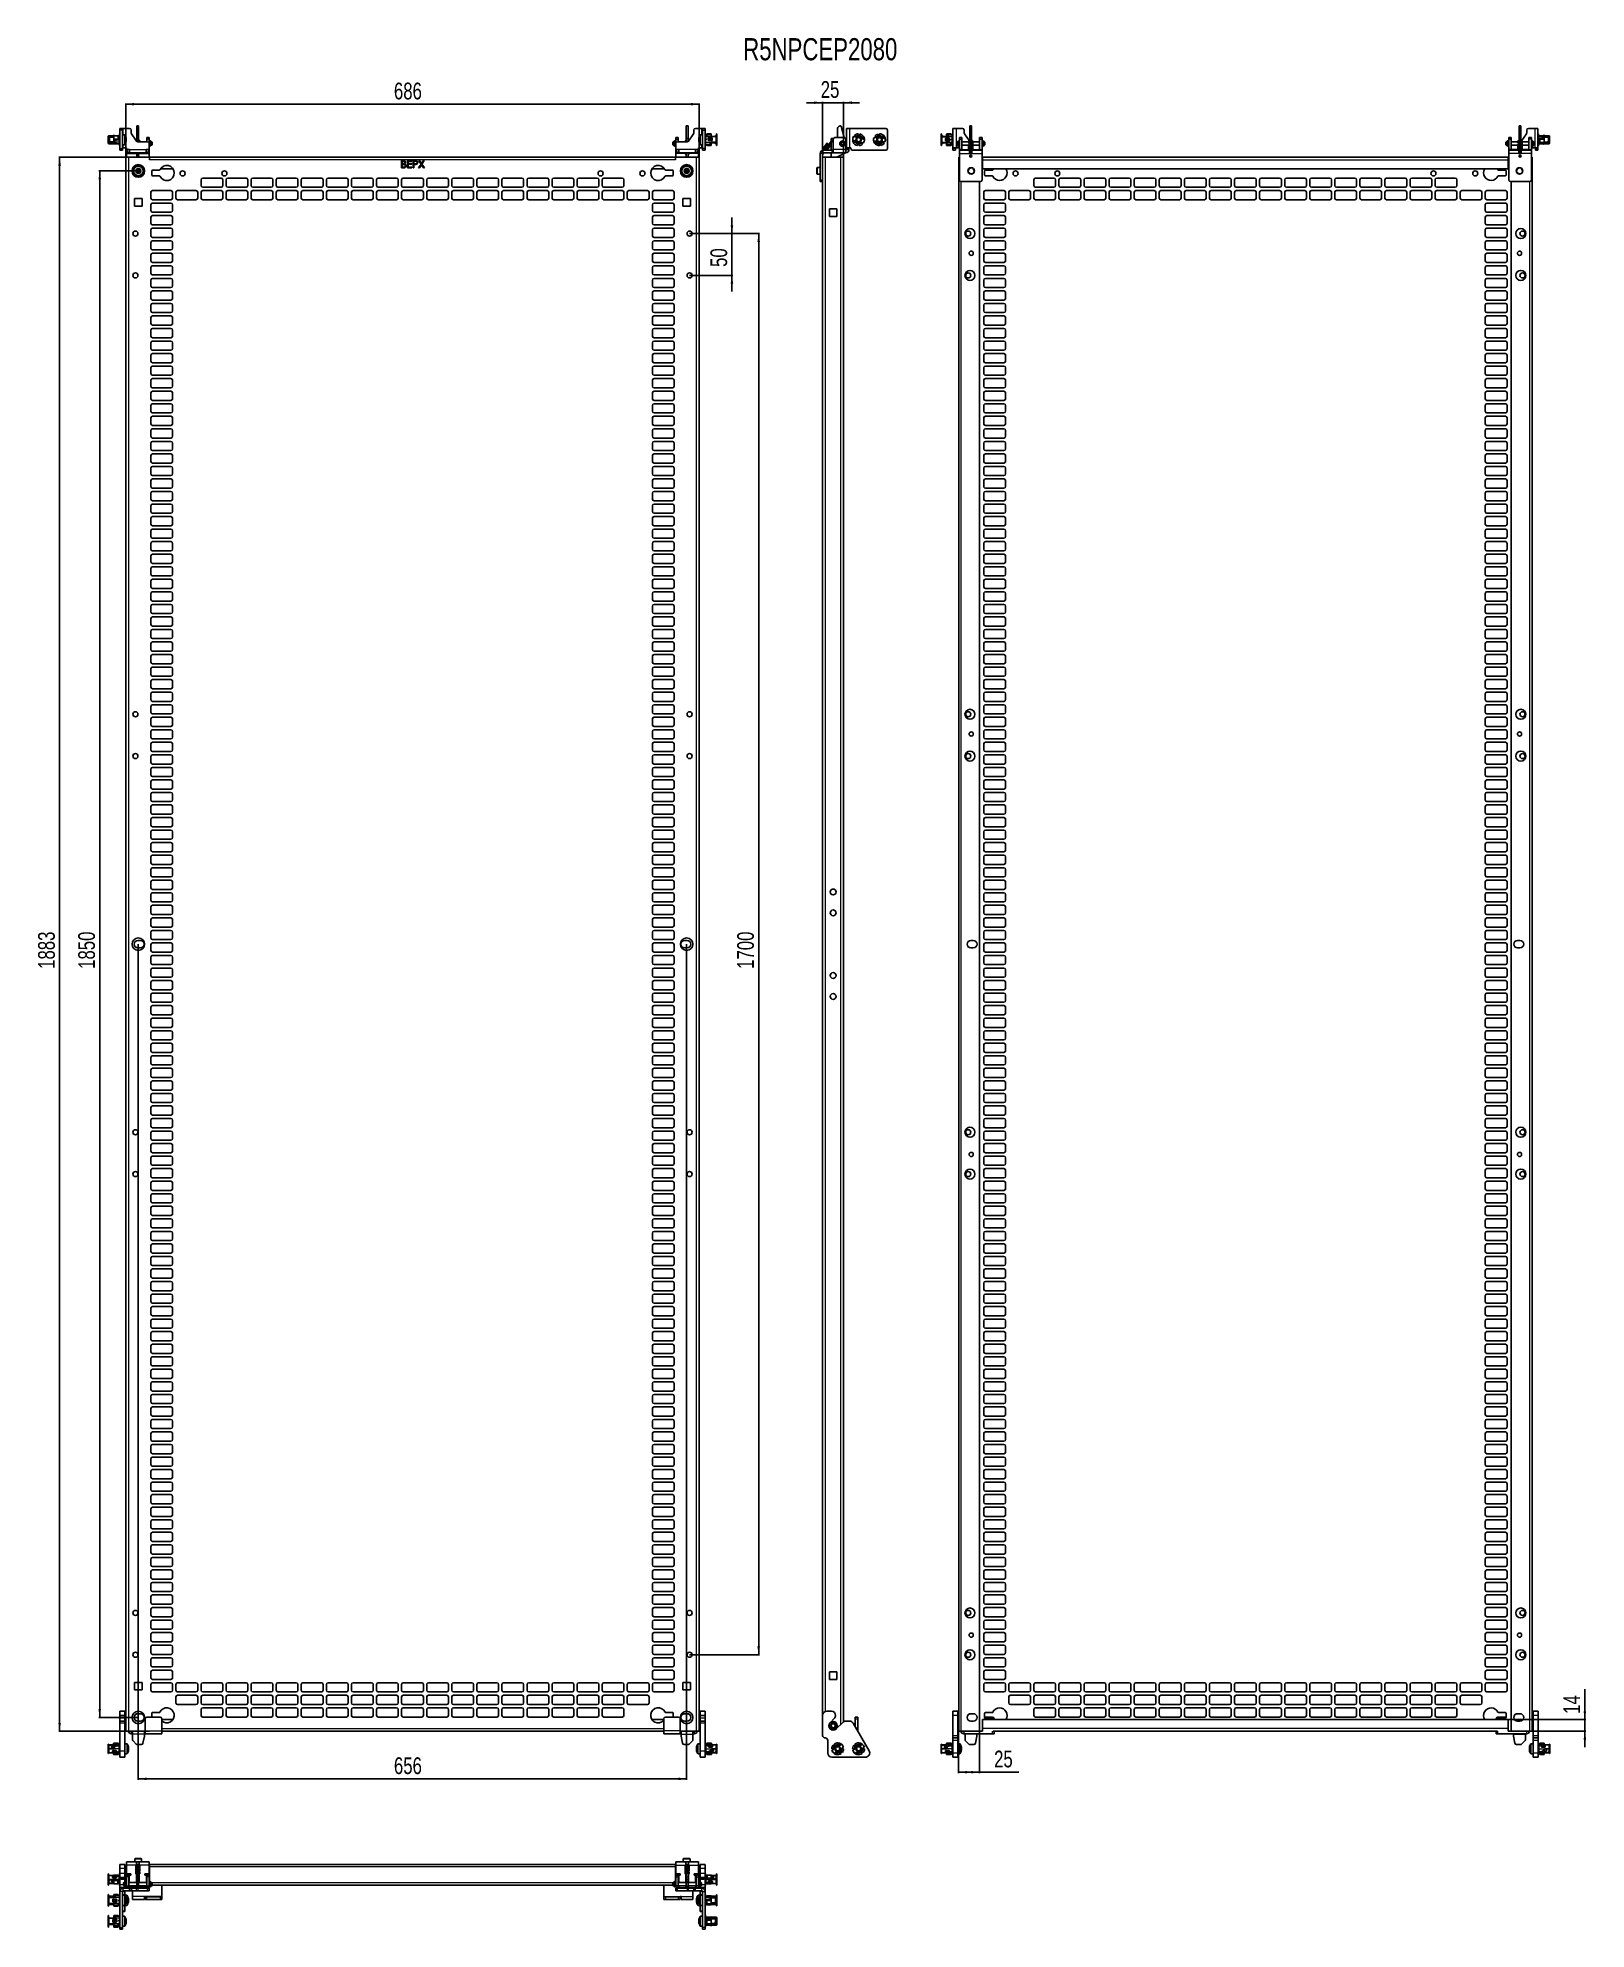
# Model space of a CAD drawing. Header units: millimetres. Extents: x -815 to 1037, y -273 to 1990.
import ezdxf

# ---------------------------------------------------------------- set-up
doc = ezdxf.new("R2010")
doc.units = ezdxf.units.MM
doc.layers.add('FORMAT', color=7, linetype='Continuous')
doc.styles.add('SLDTEXTSTYLE0', font='TXT', dxfattribs={"width": 0.75})
doc.dimstyles.new('SLDDIMSTYLE0', dxfattribs={"dimtxt": 20, "dimasz": 10, "dimexe": 0, "dimexo": 0.0625, "dimgap": 5, "dimtad": 2, "dimdec": 1, "dimrnd": 1e-09, "dimzin": 12, "dimdsep": 46, "dimtxsty": 'SLDTEXTSTYLE0', "dimsah": 1, "dimcen": 0.09, "dimadec": 0, "dimazin": 3, "dimtfac": 1, "dimtofl": 0, "dimtmove": 0, "dimatfit": 3, "dimfxl": 0, "dimfrac": 2, "dimtolj": 1, "dimtzin": 12, "dimarcsym": 0})
doc.dimstyles.new('SLDDIMSTYLE1', dxfattribs={"dimtxt": 20, "dimasz": 10, "dimexe": 0, "dimexo": 0.0625, "dimgap": 5, "dimtad": 2, "dimdec": 1, "dimrnd": 1e-09, "dimzin": 12, "dimdsep": 46, "dimtxsty": 'SLDTEXTSTYLE0', "dimsah": 1, "dimcen": 0.09, "dimadec": 0, "dimazin": 3, "dimtfac": 1, "dimtmove": 0, "dimatfit": 0, "dimfxl": 0, "dimfrac": 2, "dimtolj": 1, "dimtzin": 12, "dimarcsym": 0})

msp = doc.modelspace()

# ---------------------------------------------------------------- texts
at = {"layer": 'FORMAT', "insert": (28.58, 1989.14), "char_height": 26.4583, "attachment_point": 1, "style": 'SLDTEXTSTYLE0'}
msp.add_mtext('R5NPCEP2080', dxfattribs=at)

# ---------------------------------------------------------------- blocks, each defined once
blk = doc.blocks.new('_D')
at = {"layer": 'FORMAT'}
for p, q in [((-681.6, 1846.8), (-790.2, 1846.8)), ((-789.2, 1846.8), (-789.2, -36.2)), ((-681.6, -36.2), (-790.2, -36.2))]:
    blk.add_line(p, q, dxfattribs=at)
for points in [[(-789.2, 1846.8), (-790.8, 1836.8), (-787.7, 1836.8)], [(-789.2, -36.2), (-787.7, -26.2), (-790.8, -26.2)]]:
    blk.add_solid(points, dxfattribs=at)
at = {"layer": 'FORMAT', "insert": (-815, 875.8), "char_height": 20, "attachment_point": 1, "rotation": 90, "style": 'SLDTEXTSTYLE0'}
blk.add_mtext('1883', dxfattribs=at)
blk = doc.blocks.new('_D_1')
at = {"layer": 'FORMAT'}
for p, q in [((-710.1, 1846.8), (-710.1, 1911.1)), ((-710.1, 1910.1), (-24.1, 1910.1)), ((-24.1, 1846.8), (-24.1, 1911.1))]:
    blk.add_line(p, q, dxfattribs=at)
for points in [[(-710.1, 1910.1), (-700.1, 1908.6), (-700.1, 1911.7)], [(-24.1, 1910.1), (-34.1, 1911.7), (-34.1, 1908.6)]]:
    blk.add_solid(points, dxfattribs=at)
at = {"layer": 'FORMAT', "insert": (-389.3, 1935.9), "char_height": 20, "attachment_point": 1, "style": 'SLDTEXTSTYLE0'}
blk.add_mtext('686', dxfattribs=at)
blk = doc.blocks.new('_D_2')
at = {"layer": 'FORMAT'}
for p, q in [((-35.6, 1755.3), (48.1, 1755.3)), ((47.1, 1755.3), (47.1, 55.3)), ((-35.6, 55.3), (48.1, 55.3))]:
    blk.add_line(p, q, dxfattribs=at)
for points in [[(47.1, 1755.3), (45.5, 1745.3), (48.6, 1745.3)], [(47.1, 55.3), (48.6, 65.3), (45.5, 65.3)]]:
    blk.add_solid(points, dxfattribs=at)
at = {"layer": 'FORMAT', "insert": (21.3, 875.8), "char_height": 20, "attachment_point": 1, "rotation": 90, "style": 'SLDTEXTSTYLE0'}
blk.add_mtext('1700', dxfattribs=at)
blk = doc.blocks.new('_D_3')
at = {"layer": 'FORMAT'}
for p, q in [((15.1, 1755.3), (15.1, 1774.6)), ((-35.6, 1755.3), (16.1, 1755.3)), ((15.1, 1755.3), (15.1, 1705.3)), ((-35.6, 1705.3), (16.1, 1705.3)), ((15.1, 1705.3), (15.1, 1686.1))]:
    blk.add_line(p, q, dxfattribs=at)
for points in [[(15.1, 1755.3), (16.6, 1765.3), (13.5, 1765.3)], [(15.1, 1705.3), (13.5, 1695.3), (16.6, 1695.3)]]:
    blk.add_solid(points, dxfattribs=at)
at = {"layer": 'FORMAT', "insert": (-10.7, 1715.5), "char_height": 20, "attachment_point": 1, "rotation": 90, "style": 'SLDTEXTSTYLE0'}
blk.add_mtext('50', dxfattribs=at)
blk = doc.blocks.new('_D_4')
at = {"layer": 'FORMAT'}
for p, q in [((-695.1, 905.3), (-695.1, -94.2)), ((-39.1, 905.3), (-39.1, -94.2)), ((-695.1, -93.2), (-39.1, -93.2))]:
    blk.add_line(p, q, dxfattribs=at)
for points in [[(-695.1, -93.2), (-685.1, -94.7), (-685.1, -91.6)], [(-39.1, -93.2), (-49.1, -91.6), (-49.1, -94.7)]]:
    blk.add_solid(points, dxfattribs=at)
at = {"layer": 'FORMAT', "insert": (-389.3, -67.4), "char_height": 20, "attachment_point": 1, "style": 'SLDTEXTSTYLE0'}
blk.add_mtext('656', dxfattribs=at)
blk = doc.blocks.new('_D_5')
at = {"layer": 'FORMAT'}
for p, q in [((-695.1, 1830.3), (-742.2, 1830.3)), ((-741.2, 1830.3), (-741.2, -19.7)), ((-695.1, -19.7), (-742.2, -19.7))]:
    blk.add_line(p, q, dxfattribs=at)
for points in [[(-741.2, 1830.3), (-742.8, 1820.3), (-739.7, 1820.3)], [(-741.2, -19.7), (-739.7, -9.7), (-742.8, -9.7)]]:
    blk.add_solid(points, dxfattribs=at)
at = {"layer": 'FORMAT', "insert": (-767, 875.8), "char_height": 20, "attachment_point": 1, "rotation": 90, "style": 'SLDTEXTSTYLE0'}
blk.add_mtext('1850', dxfattribs=at)
blk = doc.blocks.new('_D_6')
at = {"layer": 'FORMAT'}
for p, q in [((123.6, 1911.9), (104.4, 1911.9)), ((123.6, 1846.8), (123.6, 1912.9)), ((123.6, 1911.9), (148.6, 1911.9)), ((148.6, 1846.8), (148.6, 1912.9)), ((148.6, 1911.9), (167.8, 1911.9))]:
    blk.add_line(p, q, dxfattribs=at)
for points in [[(123.6, 1911.9), (113.6, 1913.5), (113.6, 1910.4)], [(148.6, 1911.9), (158.6, 1910.4), (158.6, 1913.5)]]:
    blk.add_solid(points, dxfattribs=at)
at = {"layer": 'FORMAT', "insert": (121.3, 1937.7), "char_height": 20, "attachment_point": 1, "style": 'SLDTEXTSTYLE0'}
blk.add_mtext('25', dxfattribs=at)
blk = doc.blocks.new('_D_7')
at = {"layer": 'FORMAT'}
for p, q in [((286.3, -36.2), (286.3, -86.2)), ((311.3, -36.2), (311.3, -86.2)), ((311.3, -85.2), (286.3, -85.2)), ((311.3, -85.2), (358.3, -85.2))]:
    blk.add_line(p, q, dxfattribs=at)
for points in [[(286.3, -85.2), (296.3, -86.7), (296.3, -83.6)], [(311.3, -85.2), (301.3, -83.6), (301.3, -86.7)]]:
    blk.add_solid(points, dxfattribs=at)
at = {"layer": 'FORMAT', "insert": (328.7, -59.4), "char_height": 20, "attachment_point": 1, "style": 'SLDTEXTSTYLE0'}
blk.add_mtext('25', dxfattribs=at)
blk = doc.blocks.new('_D_8')
at = {"layer": 'FORMAT'}
for p, q in [((1035.5, -22.2), (1035.5, 14.2)), ((943.8, -22.2), (1036.5, -22.2)), ((1035.5, -22.2), (1035.5, -36.2)), ((943.8, -36.2), (1036.5, -36.2)), ((1035.5, -36.2), (1035.5, -55.4))]:
    blk.add_line(p, q, dxfattribs=at)
for points in [[(1035.5, -22.2), (1037, -12.2), (1033.9, -12.2)], [(1035.5, -36.2), (1033.9, -46.2), (1037, -46.2)]]:
    blk.add_solid(points, dxfattribs=at)
at = {"layer": 'FORMAT', "insert": (1009.7, -15.3), "char_height": 20, "attachment_point": 1, "rotation": 90, "style": 'SLDTEXTSTYLE0'}
blk.add_mtext('14', dxfattribs=at)

# ---------------------------------------------------------------- dimensions: what is measured, and where the dimension line sits
at = {"layer": 'FORMAT'}
for base, p1, p2, angle, dimstyle, picture, middle in [((-24.09, 1910.13), (-710.09, 1846.83), (-24.09, 1846.83), 0, 'SLDDIMSTYLE0', '_D_1', (-367.09, 1910.13)), ((-789.24, -36.18), (-681.59, 1846.84), (-681.59, -36.18), 90, 'SLDDIMSTYLE0', '_D', (-789.24, 905.33)), ((-741.24, -19.67), (-695.09, 1830.33), (-695.09, -19.67), 90, 'SLDDIMSTYLE0', '_D_5', (-741.24, 905.33)), ((15.06, 1705.33), (-35.59, 1755.33), (-35.59, 1705.33), 90, 'SLDDIMSTYLE1', '_D_3', (15.06, 1730.33)), ((47.06, 55.33), (-35.59, 1755.33), (-35.59, 55.33), 90, 'SLDDIMSTYLE0', '_D_2', (47.06, 905.33)), ((-39.09, -93.17), (-695.09, 905.33), (-39.09, 905.33), 0, 'SLDDIMSTYLE0', '_D_4', (-367.09, -93.17)), ((1035.48, -36.18), (943.83, -22.18), (943.83, -36.18), 90, 'SLDDIMSTYLE1', '_D_8', (1035.48, -0.56))]:
    dim = msp.add_linear_dim(base=base, p1=p1, p2=p2, angle=angle, dimstyle=dimstyle, dxfattribs=at)
    dim.commit()
    dim.dimension.update_dxf_attribs({"geometry": picture, "text_midpoint": middle, "dimtype": 160})
for base, p1, p2, dimstyle, picture, middle in [((148.6, 1911.94), (123.6, 1846.83), (148.6, 1846.83), 'SLDDIMSTYLE1', '_D_6', (136.1, 1911.94)), ((286.33, -85.17), (311.33, -36.17), (286.33, -36.17), 'SLDDIMSTYLE0', '_D_7', (343.5, -85.17))]:
    dim = msp.add_linear_dim(base=base, p1=p1, p2=p2, dimstyle=dimstyle, dxfattribs=at)
    dim.commit()
    dim.dimension.update_dxf_attribs({"geometry": picture, "text_midpoint": middle, "dimtype": 160})

# ---------------------------------------------------------------- linework, layer by layer
at = {"color": 7, "linetype": 'Continuous', "lineweight": 25}
for p, q in [((-717.09, 1881.13), (-714.09, 1881.13)), ((-717.09, 1879.13), (-717.09, 1881.13)), ((-717.09, 1879.13), (-717.09, 1857.13)), ((-714.09, 1881.13), (-714.09, 1879.13)), ((-713.29, 1881.13), (-714.09, 1881.13)), ((-714.09, 1879.13), (-714.09, 1857.13)), ((-713.29, 1881.13), (-705.59, 1881.13)), ((-703.59, 1879.13), (-703.59, 1875.76)), ((-696.69, 1884.13), (-694.69, 1884.13)), ((-696.69, 1883.76), (-696.69, 1884.13)), ((-696.69, 1883.76), (-696.69, 1869.13)), ((-694.69, 1884.13), (-694.69, 1883.76)), ((-694.69, 1883.76), (-694.69, 1869.13)), ((-39.49, 1884.13), (-37.49, 1884.13)), ((-39.49, 1883.76), (-39.49, 1884.13)), ((-39.49, 1883.76), (-39.49, 1869.13)), ((-37.49, 1884.13), (-37.49, 1883.76)), ((-37.49, 1883.76), (-37.49, 1869.13)), ((-30.59, 1879.13), (-30.59, 1875.76)), ((-20.89, 1881.13), (-28.59, 1881.13)), ((-20.89, 1881.13), (-20.09, 1881.13)), ((-20.09, 1881.13), (-20.09, 1879.13)), ((-17.09, 1881.13), (-20.09, 1881.13)), ((-20.09, 1879.13), (-20.09, 1857.13)), ((-17.09, 1879.13), (-17.09, 1881.13)), ((-17.09, 1879.13), (-17.09, 1857.13)), ((141.48, 1872.13), (141.48, 1881.13)), ((144.48, 1884.13), (145.1, 1884.13)), ((145.58, 1883.76), (149.25, 1870.13)), ((152.1, 1881.13), (152.1, 1858.13)), ((152.1, 1881.13), (155.9, 1881.13)), ((155.9, 1881.13), (199.1, 1881.13)), ((201.1, 1879.13), (201.1, 1857.13)), ((283.13, 1881.13), (279.33, 1881.13)), ((279.33, 1881.13), (279.33, 1858.13)), ((283.13, 1881.13), (290.83, 1881.13)), ((292.83, 1879.13), (292.83, 1875.76)), ((299.73, 1884.13), (301.73, 1884.13)), ((299.73, 1881.13), (299.73, 1884.13)), ((299.73, 1872.13), (299.73, 1881.13)), ((301.73, 1884.13), (301.73, 1881.13)), ((301.73, 1872.13), (301.73, 1881.13)), ((956.93, 1884.13), (958.93, 1884.13)), ((956.93, 1881.13), (956.93, 1884.13)), ((956.93, 1872.13), (956.93, 1881.13)), ((958.93, 1884.13), (958.93, 1881.13)), ((958.93, 1872.13), (958.93, 1881.13)), ((965.83, 1879.13), (965.83, 1875.76)), ((975.53, 1881.13), (967.83, 1881.13)), ((975.53, 1881.13), (979.33, 1881.13)), ((979.33, 1881.13), (979.33, 1858.13)), ((-731.09, 1870.93), (-731.09, 1871.78)), ((-731.09, 1870.93), (-730.59, 1870.93)), ((-731.09, 1869.5), (-731.09, 1870.93)), ((-730.59, 1869.5), (-731.09, 1869.5)), ((-731.09, 1869.27), (-731.09, 1869.5)), ((-731.09, 1864.98), (-731.09, 1869.27)), ((-730.59, 1869.27), (-731.09, 1869.27)), ((-730.59, 1864.98), (-731.09, 1864.98)), ((-731.09, 1863.48), (-731.09, 1864.98)), ((-730.59, 1870.93), (-730.59, 1869.5)), ((-730.59, 1869.5), (-730.59, 1869.27)), ((-730.59, 1869.27), (-730.59, 1864.98)), ((-725.69, 1872.48), (-730.39, 1872.48)), ((-728.39, 1871.48), (-730.39, 1871.48)), ((-730.39, 1870.26), (-730.39, 1870.06)), ((-729.89, 1869.88), (-730.39, 1869.88)), ((-730.39, 1869.88), (-730.39, 1869.65)), ((-730.39, 1869.65), (-729.89, 1869.65)), ((-730.39, 1869.47), (-730.39, 1869.05)), ((-730.09, 1869.05), (-730.39, 1869.05)), ((-730.39, 1869.05), (-730.39, 1868.9)), ((-730.39, 1868.9), (-730.09, 1868.9)), ((-730.39, 1866.35), (-730.09, 1866.35)), ((-730.39, 1865.6), (-730.09, 1865.6)), ((-730.39, 1864.99), (-730.39, 1865.6)), ((-730.39, 1864.99), (-724.79, 1864.99)), ((-724.79, 1864.69), (-730.39, 1864.69)), ((-730.39, 1862.78), (-725.69, 1862.78)), ((-730.09, 1865.13), (-730.09, 1869.65)), ((-730.09, 1865.13), (-729.95, 1864.99)), ((-729.89, 1869.65), (-729.89, 1869.88)), ((-729.59, 1870.01), (-729.59, 1864.99)), ((-724.49, 1870.63), (-728.91, 1870.63)), ((-728.39, 1871.09), (-728.39, 1871.48)), ((-724.49, 1871.48), (-728.39, 1871.48)), ((-728.39, 1871.09), (-724.49, 1871.09)), ((-724.59, 1872.65), (-725.69, 1872.46)), ((-725.69, 1872.48), (-725.69, 1872.47)), ((-725.69, 1872.45), (-725.69, 1872.47)), ((-725.69, 1862.99), (-725.69, 1863.12)), ((-725.69, 1862.99), (-725.69, 1862.78)), ((-725.69, 1862.79), (-724.59, 1862.6)), ((-721.89, 1872.36), (-725.19, 1872.36)), ((-721.89, 1863.33), (-725.19, 1863.33)), ((-724.79, 1864.99), (-723.63, 1866.58)), ((-723.63, 1866.28), (-724.79, 1864.69)), ((-724.79, 1864.99), (-724.79, 1864.69)), ((-724.49, 1871.94), (-724.37, 1872.18)), ((-724.49, 1868.34), (-724.49, 1871.94)), ((-724.49, 1868.34), (-724.37, 1868.21)), ((-724.49, 1867.15), (-724.49, 1868.34)), ((-724.49, 1867.15), (-724.37, 1867.01)), ((-724.49, 1865.4), (-724.49, 1867.15)), ((-724.37, 1872.18), (-724.37, 1868.21)), ((-719.29, 1872.18), (-724.37, 1872.18)), ((-719.29, 1868.21), (-724.37, 1868.21)), ((-724.37, 1868.21), (-724.37, 1867.01)), ((-723.14, 1867.01), (-724.37, 1867.01)), ((-724.37, 1867.01), (-724.37, 1865.56)), ((-723.16, 1872.41), (-723.08, 1872.36)), ((-721.89, 1862.89), (-723.08, 1862.89)), ((-722.76, 1863.14), (-722.87, 1863.33)), ((-722.76, 1863.13), (-722.76, 1863.13)), ((-720.88, 1867.67), (-721.72, 1867.56)), ((-718.06, 1872.48), (-720.71, 1872.48)), ((-720.71, 1862.78), (-718.06, 1862.78)), ((-720.69, 1862.78), (-720.71, 1862.78)), ((-719.29, 1867.68), (-720.69, 1867.68)), ((-720.69, 1867.47), (-718.54, 1867.47)), ((-720.69, 1862.78), (-720.69, 1862.91)), ((-719.29, 1868.21), (-719.29, 1872.18)), ((-719.29, 1872.18), (-719.09, 1872.04)), ((-719.29, 1868.21), (-719.09, 1868.29)), ((-719.29, 1867.68), (-719.29, 1868.21)), ((-719.09, 1867.76), (-719.29, 1867.68)), ((-719.09, 1872.04), (-719.09, 1868.29)), ((-717.79, 1871.48), (-719.09, 1871.48)), ((-719.09, 1871.09), (-717.79, 1871.09)), ((-719.09, 1868.29), (-719.09, 1867.76)), ((-718.54, 1867.78), (-719.09, 1867.78)), ((-718.59, 1862.81), (-718.59, 1862.83)), ((-718.04, 1872.48), (-717.79, 1872.48)), ((-718.04, 1862.95), (-717.79, 1862.95)), ((-718.04, 1862.78), (-717.79, 1862.78)), ((-717.89, 1871.09), (-717.89, 1867.42)), ((-717.59, 1870.63), (-717.89, 1870.63)), ((-717.59, 1867.47), (-717.89, 1867.43)), ((-717.79, 1867.18), (-717.79, 1866.88)), ((-717.79, 1866.88), (-717.79, 1864.69)), ((-717.59, 1864.93), (-717.59, 1874.73)), ((-717.09, 1874.73), (-717.59, 1874.73)), ((-717.59, 1864.93), (-717.09, 1864.93)), ((-717.59, 1864.57), (-717.59, 1863.32)), ((-717.59, 1863.32), (-717.09, 1863.32)), ((-717.59, 1860.77), (-717.59, 1863.32)), ((-717.09, 1860.77), (-717.59, 1860.77)), ((-717.59, 1860.77), (-717.59, 1860.53)), ((-717.09, 1860.53), (-717.59, 1860.53)), ((-717.09, 1864.63), (-717.09, 1864.63)), ((-717.09, 1855.13), (-717.09, 1857.13)), ((-711.76, 1873.63), (-714.09, 1873.63)), ((-714.09, 1861.63), (-711.76, 1861.63)), ((-714.09, 1858.13), (-713.29, 1858.13)), ((-714.09, 1857.13), (-714.09, 1855.13)), ((-709.29, 1858.13), (-713.29, 1858.13)), ((-709.29, 1855.93), (-709.29, 1858.13)), ((-709.29, 1855.93), (-705.49, 1855.93)), ((-705.49, 1855.93), (-705.49, 1852.13)), ((-703.22, 1874.61), (-697.18, 1865.98)), ((-696.69, 1869.13), (-694.69, 1869.13)), ((-696.69, 1865.63), (-696.69, 1869.13)), ((-694.69, 1865.63), (-696.69, 1865.63)), ((-696.69, 1865.63), (-696.69, 1865.48)), ((-695.54, 1865.13), (-684.09, 1865.13)), ((-694.69, 1869.13), (-694.69, 1865.63)), ((-694.69, 1865.63), (-694.69, 1865.13)), ((-693.76, 1865.6), (-693.76, 1865.13)), ((-693.76, 1865.6), (-693.76, 1865.6)), ((-693.16, 1865.13), (-693.16, 1865.61)), ((-685.89, 1855.93), (-682.09, 1855.93)), ((-685.89, 1852.13), (-685.89, 1855.93)), ((-685.09, 1870.13), (-682.09, 1870.13)), ((-685.09, 1868.13), (-685.09, 1870.13)), ((-685.09, 1868.13), (-685.09, 1865.13)), ((-682.09, 1870.13), (-682.09, 1868.13)), ((-682.09, 1868.13), (-682.09, 1863.13)), ((-682.05, 1865.03), (-682.09, 1865.03)), ((-682.09, 1863.13), (-682.09, 1855.93)), ((-682.09, 1861.23), (-682.05, 1861.23)), ((-682.05, 1865.54), (-682.05, 1862.8)), ((-682.05, 1862.8), (-682.05, 1860.84)), ((-680.15, 1862.8), (-680.15, 1865.54)), ((-679.14, 1865.03), (-680.15, 1865.03)), ((-680.15, 1860.84), (-680.15, 1862.8)), ((-680.15, 1861.23), (-679.14, 1861.23)), ((-678.64, 1864.74), (-679.14, 1865.03)), ((-679.14, 1861.23), (-679.14, 1865.03)), ((-679.14, 1861.23), (-678.64, 1861.51)), ((-678.64, 1864.74), (-678.64, 1861.51)), ((-54.94, 1865.03), (-55.44, 1864.74)), ((-55.44, 1861.51), (-55.44, 1864.74)), ((-55.44, 1861.51), (-54.94, 1861.23)), ((-53.99, 1865.03), (-54.94, 1865.03)), ((-54.94, 1865.03), (-54.94, 1861.23)), ((-54.94, 1861.23), (-53.99, 1861.23)), ((-53.99, 1865.5), (-53.99, 1864.12)), ((-53.99, 1864.12), (-53.99, 1860.8)), ((-49.09, 1870.13), (-52.09, 1870.13)), ((-52.09, 1870.13), (-52.09, 1868.13)), ((-52.09, 1868.13), (-52.09, 1863.13)), ((-52.09, 1864.12), (-52.09, 1865.5)), ((-52.09, 1865.03), (-52.09, 1865.03)), ((-52.09, 1860.8), (-52.09, 1864.12)), ((-52.09, 1863.13), (-52.09, 1855.93)), ((-52.09, 1861.23), (-52.09, 1861.23)), ((-48.29, 1855.93), (-52.09, 1855.93)), ((-38.63, 1865.13), (-50.09, 1865.13)), ((-49.09, 1868.13), (-49.09, 1870.13)), ((-49.09, 1868.13), (-49.09, 1865.13)), ((-48.29, 1852.13), (-48.29, 1855.93)), ((-41.06, 1865.22), (-41.05, 1865.13)), ((-40.45, 1865.13), (-40.46, 1865.23)), ((-39.49, 1869.13), (-37.49, 1869.13)), ((-39.49, 1865.63), (-39.49, 1869.13)), ((-37.49, 1865.63), (-39.49, 1865.63)), ((-39.49, 1865.63), (-39.49, 1865.13)), ((-37.49, 1869.13), (-37.49, 1865.63)), ((-37.49, 1865.63), (-37.49, 1865.48)), ((-30.95, 1874.61), (-36.99, 1865.98)), ((-24.89, 1855.93), (-28.69, 1855.93)), ((-28.69, 1855.93), (-28.69, 1852.13)), ((-24.89, 1858.13), (-20.89, 1858.13)), ((-24.89, 1855.93), (-24.89, 1858.13)), ((-24.48, 1865.77), (-24.51, 1865.77)), ((-20.09, 1873.63), (-22.41, 1873.63)), ((-22.41, 1861.63), (-20.09, 1861.63)), ((-20.09, 1858.13), (-20.89, 1858.13)), ((-20.09, 1857.13), (-20.09, 1855.13)), ((-16.59, 1874.73), (-17.09, 1874.73)), ((-17.09, 1869.49), (-16.59, 1869.49)), ((-17.09, 1867.65), (-16.59, 1867.65)), ((-16.59, 1863.32), (-17.09, 1863.32)), ((-16.59, 1862.01), (-17.09, 1862.01)), ((-17.09, 1860.53), (-16.59, 1860.53)), ((-17.09, 1855.13), (-17.09, 1857.13)), ((-16.59, 1874.73), (-16.59, 1869.49)), ((-16.59, 1871.56), (-16.35, 1871.48)), ((-16.59, 1868.95), (-16.59, 1869.49)), ((-16.59, 1867.65), (-16.59, 1863.32)), ((-16.59, 1864.13), (-16.39, 1864.17)), ((-16.59, 1863.32), (-16.59, 1862.01)), ((-16.59, 1862.01), (-16.59, 1860.53)), ((-16.56, 1864.63), (-16.39, 1864.63)), ((-16.39, 1872.75), (-16.39, 1873.07)), ((-16.39, 1872.45), (-16.39, 1872.75)), ((-16.39, 1872.45), (-16.39, 1872.07)), ((-16.39, 1871.48), (-5.79, 1871.48)), ((-16.14, 1868.9), (-16.39, 1868.9)), ((-16.14, 1868.77), (-16.39, 1868.77)), ((-16.14, 1867.64), (-16.39, 1867.64)), ((-16.39, 1862.5), (-16.39, 1864.69)), ((-16.39, 1862.18), (-16.39, 1862.5)), ((-15.09, 1871.78), (-16.29, 1871.78)), ((-16.29, 1871.48), (-16.29, 1871.78)), ((-16.29, 1867.61), (-16.29, 1868.77)), ((-15.09, 1873.57), (-15.64, 1873.57)), ((-15.09, 1873.35), (-15.64, 1873.35)), ((-15.64, 1873.05), (-15.09, 1873.05)), ((-13.49, 1861.9), (-15.64, 1861.9)), ((-15.09, 1861.68), (-15.64, 1861.68)), ((-15.59, 1868.36), (-15.59, 1868.19)), ((-14.89, 1874.63), (-15.09, 1874.51)), ((-15.09, 1873.89), (-15.09, 1874.51)), ((-14.89, 1873.96), (-15.09, 1873.89)), ((-15.09, 1871.48), (-15.09, 1873.89)), ((-15.09, 1860.84), (-15.09, 1861.9)), ((-15.09, 1860.84), (-14.89, 1860.75)), ((-15.09, 1860.74), (-15.09, 1860.84)), ((-15.09, 1860.74), (-14.89, 1860.63)), ((-9.8, 1874.63), (-14.89, 1874.63)), ((-14.89, 1874.63), (-14.89, 1873.96)), ((-14.89, 1873.96), (-14.89, 1871.48)), ((-14.89, 1873.96), (-9.8, 1873.96)), ((-14.89, 1861.9), (-14.89, 1860.75)), ((-14.89, 1860.75), (-9.8, 1860.75)), ((-14.89, 1860.75), (-14.89, 1860.63)), ((-14.89, 1860.63), (-9.8, 1860.63)), ((-13.49, 1868.75), (-13.49, 1867.8)), ((-12.29, 1869.88), (-8.99, 1869.88)), ((-8.99, 1869.65), (-12.29, 1869.65)), ((-8.99, 1866.7), (-12.29, 1866.7)), ((-12.29, 1866.59), (-8.99, 1866.59)), ((-11.41, 1868.21), (-11.41, 1868.25)), ((-11.09, 1867.76), (-10.84, 1867.7)), ((-10.76, 1867.69), (-10.84, 1867.71)), ((-10.54, 1863.1), (-9.39, 1864.69)), ((-10.01, 1863.83), (-9.8, 1863.83)), ((-9.69, 1874.43), (-9.8, 1874.63)), ((-9.8, 1873.96), (-9.8, 1874.63)), ((-9.8, 1871.48), (-9.8, 1873.96)), ((-9.69, 1873.84), (-9.8, 1873.96)), ((-9.8, 1868.99), (-9.8, 1869.65)), ((-9.8, 1866.7), (-9.8, 1867.62)), ((-9.8, 1863.83), (-9.8, 1864.12)), ((-9.8, 1863.83), (-9.69, 1863.97)), ((-9.8, 1860.75), (-9.8, 1863.83)), ((-9.8, 1860.75), (-9.69, 1860.92)), ((-9.8, 1860.63), (-9.69, 1860.83)), ((-9.8, 1860.63), (-9.8, 1860.75)), ((-9.69, 1874.43), (-9.69, 1873.84)), ((-9.69, 1873.84), (-9.69, 1871.48)), ((-9.69, 1871.58), (-9.61, 1871.48)), ((-9.69, 1869.65), (-9.69, 1869.01)), ((-9.69, 1867.64), (-9.69, 1866.7)), ((-9.69, 1864.27), (-9.69, 1863.97)), ((-5.79, 1864.17), (-9.69, 1864.17)), ((-9.69, 1863.97), (-9.69, 1860.92)), ((-9.69, 1863.67), (-9.61, 1863.77)), ((-9.69, 1863.77), (-5.79, 1863.77)), ((-9.69, 1860.92), (-9.69, 1860.83)), ((-9.43, 1864.63), (-4.59, 1864.63)), ((-9.39, 1864.69), (-3.79, 1864.69)), ((-8.49, 1869.43), (-8.49, 1869.06)), ((-8.49, 1867.48), (-8.49, 1869.06)), ((-8.49, 1867.48), (-8.49, 1867.09)), ((-5.79, 1871.48), (-3.79, 1871.48)), ((-5.79, 1864.17), (-5.79, 1863.77)), ((-4.59, 1864.63), (-4.52, 1864.69)), ((-4.59, 1864.63), (-4.59, 1864.69)), ((-4.29, 1872.36), (-3.79, 1872.36)), ((-4.29, 1863.38), (-4.29, 1862.89)), ((-3.79, 1863.38), (-4.29, 1863.38)), ((-4.29, 1862.89), (-3.79, 1862.89)), ((-3.79, 1863.38), (-3.79, 1863.62)), ((-3.79, 1862.89), (-3.79, 1863.38)), ((-3.09, 1874.63), (-3.59, 1874.63)), ((-3.59, 1874.62), (-3.59, 1874.63)), ((-3.59, 1874.62), (-3.09, 1874.62)), ((-3.59, 1871.69), (-3.59, 1874.62)), ((-3.59, 1871.69), (-3.09, 1871.69)), ((-3.59, 1871.46), (-3.59, 1871.69)), ((-3.59, 1862.08), (-3.59, 1864.71)), ((-3.59, 1862.08), (-3.09, 1862.08)), ((-3.59, 1860.63), (-3.59, 1862.08)), ((-3.59, 1860.63), (-3.09, 1860.63)), ((-3.59, 1860.63), (-3.59, 1860.63)), ((-3.59, 1860.63), (-3.09, 1860.63)), ((-3.11, 1865.01), (-3.09, 1865.01)), ((-3.09, 1874.63), (-3.09, 1874.62)), ((-3.09, 1874.62), (-3.09, 1871.69)), ((-3.09, 1871.69), (-3.09, 1870.93)), ((-3.09, 1870.93), (-3.09, 1865.11)), ((-3.09, 1865.11), (-3.09, 1865.01)), ((-3.09, 1865.01), (-3.09, 1862.08)), ((-3.09, 1862.08), (-3.09, 1860.63)), ((-3.09, 1860.63), (-3.09, 1860.63)), ((123.66, 1856.92), (123.71, 1856.88)), ((123.98, 1856.35), (124.03, 1856.31)), ((124.06, 1857.43), (124.11, 1857.39)), ((124.47, 1857.95), (124.51, 1857.9)), ((124.76, 1856.86), (124.74, 1857.01)), ((124.87, 1858.46), (124.92, 1858.41)), ((124.9, 1855.79), (125.29, 1855.49)), ((125.16, 1857.38), (125.14, 1857.52)), ((125.27, 1858.97), (125.32, 1858.92)), ((125.27, 1855.26), (125.4, 1855.16)), ((125.29, 1855.49), (125.37, 1855.42)), ((125.56, 1857.9), (125.54, 1858.03)), ((125.67, 1859.48), (125.72, 1859.43)), ((125.96, 1858.42), (125.94, 1858.55)), ((126.02, 1855.13), (126.03, 1855.28)), ((126.12, 1860.36), (126.07, 1860.33)), ((126.07, 1859.99), (126.13, 1859.94)), ((126.36, 1858.93), (126.34, 1859.06)), ((130.04, 1861.98), (130.43, 1861.67)), ((130.8, 1862.14), (130.41, 1862.45)), ((130.43, 1861.67), (130.51, 1861.61)), ((130.88, 1862.08), (130.8, 1862.14)), ((133.95, 1865.65), (131.16, 1862.12)), ((131.16, 1862.12), (131.16, 1862.12)), ((131.63, 1861.74), (134.42, 1865.28)), ((131.78, 1861.43), (133.8, 1864.16)), ((133.8, 1865.76), (132.58, 1864.22)), ((133.8, 1865.45), (133.8, 1868.63)), ((133.8, 1855.13), (133.8, 1864.48)), ((134.3, 1869.13), (136.57, 1869.13)), ((134.42, 1865.28), (134.42, 1865.28)), ((136.3, 1868.13), (136.3, 1855.93)), ((136.3, 1852.13), (136.3, 1855.93)), ((149.3, 1870.13), (138.3, 1870.13)), ((151.3, 1855.93), (151.3, 1868.13)), ((151.3, 1855.93), (151.3, 1852.13)), ((155.9, 1858.13), (152.1, 1858.13)), ((152.1, 1855.93), (152.1, 1858.13)), ((152.1, 1855.93), (155.1, 1855.93)), ((155.1, 1855.93), (155.1, 1858.13)), ((157.4, 1858.13), (155.9, 1858.13)), ((157.4, 1857.13), (157.4, 1858.13)), ((159.61, 1867.27), (162.61, 1866.47)), ((162.83, 1864.62), (160.53, 1864.14)), ((160.53, 1864.14), (160.63, 1864.36)), ((160.63, 1864.36), (162.71, 1864.8)), ((160.76, 1871.41), (160.64, 1871.49)), ((163.72, 1870.62), (160.72, 1871.42)), ((163.22, 1871.38), (161.84, 1872.9)), ((161.96, 1866.21), (162.44, 1866.35)), ((162.85, 1864.25), (162.58, 1864.57)), ((162.85, 1864.25), (162.99, 1864.38)), ((162.92, 1870.84), (163.35, 1871.23)), ((162.99, 1864.38), (163.51, 1864.85)), ((163.22, 1871.38), (163.35, 1871.23)), ((163.23, 1864.91), (163.42, 1864.96)), ((163.35, 1871.23), (163.82, 1870.71)), ((163.4, 1864.75), (163.35, 1864.74)), ((163.69, 1870.86), (163.49, 1870.68)), ((165.67, 1862.6), (165.31, 1860.64)), ((165.72, 1862.57), (166.95, 1862.5)), ((166.19, 1872.72), (166.04, 1874.7)), ((167.48, 1872.68), (166.25, 1872.75)), ((167, 1862.53), (167.16, 1860.55)), ((167.53, 1872.65), (167.89, 1874.61)), ((169.84, 1864.02), (169.38, 1864.54)), ((169.47, 1864.63), (172.48, 1863.83)), ((169.51, 1864.39), (169.7, 1864.57)), ((170.2, 1870.87), (169.68, 1870.4)), ((169.97, 1870.34), (169.77, 1870.3)), ((169.79, 1870.5), (169.84, 1870.52)), ((170.28, 1864.42), (169.84, 1864.02)), ((169.98, 1863.87), (169.84, 1864.02)), ((169.98, 1863.87), (171.35, 1862.35)), ((170.35, 1871.01), (170.2, 1870.87)), ((170.35, 1871.01), (170.62, 1870.68)), ((170.37, 1870.63), (172.67, 1871.12)), ((172.56, 1870.89), (170.49, 1870.45)), ((173.59, 1867.98), (170.58, 1868.79)), ((171.24, 1869.05), (170.76, 1868.9)), ((172.43, 1863.84), (172.55, 1863.76)), ((172.56, 1870.89), (172.67, 1871.12)), ((184.79, 1865.98), (187.9, 1865.75)), ((185.16, 1870.26), (185.03, 1870.32)), ((188.22, 1870.04), (185.12, 1870.27)), ((187.58, 1870.69), (185.95, 1871.93)), ((188.45, 1863.98), (186.28, 1863.07)), ((186.28, 1863.07), (186.34, 1863.31)), ((186.34, 1863.31), (188.3, 1864.13)), ((187.3, 1865.37), (187.75, 1865.6)), ((187.38, 1870.1), (187.74, 1870.56)), ((187.58, 1870.69), (187.74, 1870.56)), ((187.74, 1870.56), (188.3, 1870.14)), ((188.14, 1870.26), (187.98, 1870.05)), ((188.22, 1870.2), (188.07, 1870.05)), ((188.54, 1863.61), (188.21, 1863.88)), ((188.54, 1863.61), (188.66, 1863.77)), ((188.66, 1863.77), (189.08, 1864.32)), ((188.79, 1864.34), (188.97, 1864.41)), ((188.99, 1864.2), (188.94, 1864.18)), ((190.26, 1872.56), (189.73, 1874.48)), ((191.52, 1872.76), (190.3, 1872.59)), ((191.58, 1872.74), (191.57, 1874.73)), ((191.62, 1862.51), (191.62, 1860.53)), ((191.67, 1862.49), (192.89, 1862.66)), ((192.94, 1862.69), (193.46, 1860.77)), ((194.54, 1871.48), (194.11, 1870.93)), ((194.2, 1871.05), (194.25, 1871.07)), ((194.41, 1870.92), (194.22, 1870.84)), ((194.66, 1871.64), (194.54, 1871.48)), ((194.66, 1871.64), (194.98, 1871.37)), ((194.75, 1871.27), (196.91, 1872.18)), ((196.85, 1871.94), (194.9, 1871.12)), ((195.46, 1864.69), (194.9, 1865.11)), ((194.97, 1865.06), (195.13, 1865.21)), ((194.98, 1865.22), (198.08, 1864.98)), ((195.06, 1864.99), (195.22, 1865.2)), ((198.4, 1869.27), (195.3, 1869.5)), ((195.89, 1869.88), (195.45, 1869.65)), ((195.81, 1865.15), (195.46, 1864.69)), ((195.62, 1864.57), (195.46, 1864.69)), ((195.62, 1864.57), (197.25, 1863.32)), ((196.85, 1871.94), (196.91, 1872.18)), ((198.04, 1864.99), (198.17, 1864.93)), ((265.83, 1874.63), (265.33, 1874.63)), ((265.33, 1873.87), (265.33, 1874.63)), ((265.83, 1873.87), (265.33, 1873.87)), ((265.33, 1870.79), (265.33, 1873.87)), ((265.34, 1870.79), (265.33, 1870.79)), ((265.33, 1870.71), (265.33, 1870.79)), ((265.33, 1864.85), (265.33, 1870.71)), ((265.33, 1863.78), (265.33, 1864.85)), ((265.83, 1863.78), (265.33, 1863.78)), ((265.33, 1860.71), (265.33, 1863.78)), ((265.83, 1860.71), (265.33, 1860.71)), ((265.33, 1860.63), (265.33, 1860.71)), ((265.33, 1860.63), (265.83, 1860.63)), ((265.83, 1874.63), (265.83, 1873.87)), ((265.83, 1873.87), (265.83, 1871.21)), ((265.83, 1864.4), (265.83, 1863.78)), ((265.83, 1863.78), (265.83, 1860.71)), ((265.83, 1860.71), (265.83, 1860.63)), ((266.53, 1872.36), (266.03, 1872.36)), ((266.53, 1872.09), (266.03, 1872.09)), ((266.03, 1872.09), (266.03, 1871.63)), ((266.03, 1871.63), (266.53, 1871.63)), ((271.63, 1871.23), (266.03, 1871.23)), ((268.03, 1864.38), (266.03, 1864.38)), ((266.53, 1863.16), (266.03, 1863.16)), ((266.53, 1862.89), (266.03, 1862.89)), ((266.53, 1871.63), (266.53, 1872.09)), ((268.03, 1863.77), (267.35, 1863.77)), ((271.63, 1864.02), (267.63, 1864.02)), ((268.03, 1871.23), (268.03, 1871.48)), ((271.85, 1871.48), (268.03, 1871.48)), ((278.63, 1864.38), (268.03, 1864.38)), ((271.85, 1863.77), (268.03, 1863.77)), ((270.73, 1868.67), (270.73, 1869.05)), ((270.73, 1868.67), (270.73, 1867.08)), ((270.73, 1866.69), (270.73, 1867.08)), ((274.53, 1869.52), (271.23, 1869.52)), ((271.23, 1869.32), (274.53, 1869.32)), ((271.23, 1866.35), (274.53, 1866.35)), ((274.53, 1866.21), (271.23, 1866.21)), ((272.78, 1872.57), (271.63, 1871.23)), ((271.63, 1864.38), (271.63, 1864.02)), ((271.93, 1863.67), (271.63, 1864.02)), ((271.64, 1864.38), (271.93, 1864.05)), ((272.04, 1874.63), (271.93, 1874.43)), ((271.93, 1874.42), (272.04, 1874.63)), ((271.93, 1871.58), (271.93, 1874.42)), ((271.93, 1868.55), (271.93, 1869.32)), ((271.93, 1866.35), (271.93, 1867.19)), ((271.93, 1862.03), (271.93, 1864.38)), ((272.04, 1861.95), (271.93, 1862.03)), ((271.93, 1860.83), (271.93, 1862.03)), ((271.93, 1860.83), (272.04, 1860.63)), ((272.04, 1860.63), (271.93, 1860.83)), ((271.93, 1860.83), (271.93, 1860.83)), ((272.04, 1874.63), (272.04, 1871.71)), ((277.13, 1874.63), (272.04, 1874.63)), ((272.04, 1869.32), (272.04, 1868.58)), ((272.04, 1867.2), (272.04, 1866.35)), ((272.04, 1864.38), (272.04, 1861.95)), ((277.13, 1861.95), (272.04, 1861.95)), ((272.04, 1861.95), (272.04, 1860.63)), ((277.13, 1860.63), (272.04, 1860.63)), ((273.01, 1867.34), (273.07, 1867.34)), ((273.66, 1867.88), (273.66, 1867.84)), ((275.73, 1873.57), (277.88, 1873.57)), ((275.73, 1867.4), (275.73, 1868.36)), ((277.33, 1874.51), (277.13, 1874.63)), ((277.13, 1873.57), (277.13, 1874.63)), ((277.13, 1874.63), (277.33, 1874.51)), ((277.13, 1861.95), (277.13, 1864.38)), ((277.33, 1862), (277.13, 1861.95)), ((277.13, 1860.63), (277.13, 1861.95)), ((277.13, 1860.63), (277.33, 1860.74)), ((277.33, 1860.74), (277.13, 1860.63)), ((277.33, 1874.51), (277.33, 1873.57)), ((277.33, 1864.38), (277.33, 1862)), ((277.33, 1863.48), (278.53, 1863.48)), ((277.88, 1862.05), (277.33, 1862.05)), ((277.33, 1862), (277.33, 1860.74)), ((277.33, 1861.68), (277.88, 1861.68)), ((277.83, 1867.79), (277.83, 1867.96)), ((278.38, 1868.51), (278.63, 1868.51)), ((278.38, 1868.42), (278.63, 1868.42)), ((278.38, 1867.28), (278.63, 1867.28)), ((278.38, 1867.24), (278.63, 1867.24)), ((278.53, 1868.42), (278.53, 1867.28)), ((278.53, 1864.39), (278.53, 1863.48)), ((278.83, 1863.79), (278.53, 1863.85)), ((278.83, 1863.53), (278.53, 1863.62)), ((278.63, 1873.07), (278.63, 1871.23)), ((278.63, 1863.83), (278.63, 1864.38)), ((278.63, 1862.55), (278.63, 1863)), ((278.63, 1862.55), (278.63, 1862.18)), ((278.83, 1871.47), (278.67, 1871.43)), ((279.33, 1874.73), (278.83, 1874.73)), ((278.83, 1873.95), (278.83, 1874.73)), ((278.83, 1872.9), (278.83, 1873.95)), ((278.83, 1873.95), (279.33, 1873.95)), ((278.83, 1872.9), (279.33, 1872.9)), ((278.83, 1868.92), (278.83, 1872.9)), ((279.33, 1868.92), (278.83, 1868.92)), ((278.83, 1868.54), (278.83, 1868.92)), ((278.83, 1867.23), (278.83, 1867.07)), ((278.83, 1860.53), (278.83, 1867.07)), ((279.33, 1867.07), (278.83, 1867.07)), ((278.83, 1860.53), (279.33, 1860.53)), ((279.33, 1858.13), (283.13, 1858.13)), ((279.33, 1857.13), (279.33, 1858.13)), ((279.33, 1857.13), (279.33, 1855.13)), ((282.33, 1858.13), (282.33, 1857.13)), ((282.33, 1855.13), (282.33, 1857.13)), ((287.13, 1858.13), (283.13, 1858.13)), ((284.18, 1865.03), (283.68, 1864.74)), ((283.68, 1861.51), (283.68, 1864.74)), ((283.68, 1861.51), (284.18, 1861.23)), ((285.23, 1865.03), (284.18, 1865.03)), ((284.18, 1865.03), (284.18, 1861.23)), ((284.18, 1861.23), (285.23, 1861.23)), ((285.23, 1865.15), (285.23, 1860.45)), ((290.13, 1870.13), (287.13, 1870.13)), ((287.13, 1870.13), (287.13, 1868.13)), ((287.13, 1868.13), (287.13, 1855.93)), ((290.13, 1868.13), (290.13, 1870.13)), ((290.13, 1868.13), (290.13, 1855.93)), ((298.3, 1865.03), (290.13, 1865.03)), ((290.13, 1861.23), (298.28, 1861.23)), ((290.13, 1855.93), (290.93, 1855.93)), ((290.93, 1855.93), (290.93, 1855.13)), ((293.19, 1874.61), (298.83, 1866.55)), ((298.28, 1855.63), (298.18, 1855.23)), ((298.18, 1855.23), (298.18, 1855.17)), ((298.3, 1865.36), (298.28, 1863.76)), ((298.78, 1855.19), (298.83, 1855.38)), ((298.97, 1855.2), (298.81, 1855.49)), ((298.88, 1863.75), (298.9, 1865.36)), ((299.73, 1865.03), (298.9, 1865.03)), ((299.01, 1858.91), (298.9, 1859.04)), ((299.4, 1858.54), (299.29, 1858.62)), ((299.73, 1869.13), (299.73, 1872.13)), ((299.73, 1869.13), (301.73, 1869.13)), ((299.73, 1868.63), (299.73, 1869.13)), ((299.73, 1862.94), (299.73, 1868.63)), ((301.73, 1872.13), (301.73, 1869.13)), ((301.73, 1869.13), (301.73, 1868.63)), ((301.73, 1863.03), (301.73, 1868.63)), ((301.73, 1865.13), (302.7, 1865.13)), ((302.69, 1865.03), (301.73, 1865.03)), ((302.7, 1865.23), (302.66, 1862.58)), ((302.76, 1859.78), (303, 1859.55)), ((303.19, 1861.23), (311.33, 1861.23)), ((303.27, 1861.54), (303.21, 1861.95)), ((303.25, 1861.97), (303.3, 1865.22)), ((303.26, 1861.48), (303.27, 1861.54)), ((311.33, 1865.03), (303.29, 1865.03)), ((303.3, 1865.13), (311.33, 1865.13)), ((310.53, 1855.13), (310.53, 1855.93)), ((310.53, 1855.93), (311.33, 1855.93)), ((311.33, 1870.13), (311.33, 1868.13)), ((314.33, 1870.13), (311.33, 1870.13)), ((311.33, 1855.93), (311.33, 1868.13)), ((314.33, 1868.13), (314.33, 1870.13)), ((314.33, 1855.93), (314.33, 1868.13)), ((314.33, 1865.5), (314.33, 1860.8)), ((314.33, 1865.03), (314.33, 1865.03)), ((314.33, 1861.23), (314.33, 1861.23)), ((316.23, 1860.8), (316.23, 1865.5)), ((317.18, 1865.03), (316.23, 1865.03)), ((316.23, 1861.23), (317.18, 1861.23)), ((317.68, 1864.74), (317.18, 1865.03)), ((317.18, 1861.23), (317.18, 1865.03)), ((317.18, 1861.23), (317.68, 1861.51)), ((317.68, 1864.74), (317.68, 1861.51)), ((941.38, 1865.03), (940.88, 1864.74)), ((940.88, 1861.51), (940.88, 1864.74)), ((940.88, 1861.51), (941.38, 1861.23)), ((942.39, 1865.03), (941.38, 1865.03)), ((941.38, 1865.03), (941.38, 1861.23)), ((941.38, 1861.23), (942.39, 1861.23)), ((942.39, 1865.54), (942.39, 1860.84)), ((944.29, 1860.84), (944.29, 1865.54)), ((944.33, 1865.03), (944.29, 1865.03)), ((944.29, 1861.23), (944.33, 1861.23)), ((944.33, 1870.13), (947.33, 1870.13)), ((944.33, 1868.13), (944.33, 1870.13)), ((944.33, 1855.93), (944.33, 1868.13)), ((947.33, 1870.13), (947.33, 1868.13)), ((947.33, 1855.93), (947.33, 1868.13)), ((955.4, 1865.13), (947.33, 1865.13)), ((955.4, 1865.03), (947.33, 1865.03)), ((947.33, 1861.23), (955.41, 1861.23)), ((948.13, 1855.93), (947.33, 1855.93)), ((948.13, 1855.13), (948.13, 1855.93)), ((955.44, 1856.15), (955.33, 1855.74)), ((955.33, 1855.74), (955.33, 1855.68)), ((955.4, 1865.61), (955.39, 1864.04)), ((955.93, 1855.7), (955.99, 1855.9)), ((955.93, 1855.64), (955.93, 1855.7)), ((955.99, 1864.03), (956, 1865.6)), ((956.93, 1865.13), (956, 1865.13)), ((956.93, 1865.03), (956, 1865.03)), ((956.16, 1859.26), (956.03, 1859.45)), ((956.93, 1869.13), (956.93, 1872.13)), ((956.93, 1869.13), (958.93, 1869.13)), ((956.93, 1868.63), (956.93, 1869.13)), ((956.93, 1863.37), (956.93, 1868.63)), ((958.93, 1872.13), (958.93, 1869.13)), ((958.93, 1869.13), (958.93, 1868.63)), ((958.93, 1863.41), (958.93, 1868.63)), ((959.79, 1865.03), (958.93, 1865.03)), ((959.54, 1866.15), (959.43, 1865.98)), ((959.8, 1865.46), (959.78, 1862.96)), ((965.47, 1874.61), (959.9, 1866.66)), ((960.33, 1860.19), (960.33, 1860.76)), ((960.39, 1861.89), (960.34, 1862.3)), ((960.34, 1861.23), (968.53, 1861.23)), ((960.37, 1862.08), (960.4, 1865.46)), ((960.38, 1861.83), (960.39, 1861.89)), ((968.53, 1865.03), (960.39, 1865.03)), ((967.73, 1855.93), (967.73, 1855.13)), ((968.53, 1855.93), (967.73, 1855.93)), ((968.53, 1870.13), (971.53, 1870.13)), ((968.53, 1868.13), (968.53, 1870.13)), ((968.53, 1868.13), (968.53, 1855.93)), ((971.53, 1870.13), (971.53, 1868.13)), ((971.53, 1868.13), (971.53, 1855.93)), ((971.58, 1865.03), (971.53, 1865.03)), ((971.53, 1861.23), (971.58, 1861.23)), ((971.53, 1858.13), (975.53, 1858.13)), ((971.58, 1865.33), (971.58, 1860.63)), ((973.48, 1860.63), (973.48, 1865.33)), ((974.38, 1865.03), (973.48, 1865.03)), ((973.48, 1861.23), (974.38, 1861.23)), ((974.88, 1864.74), (974.38, 1865.03)), ((974.38, 1861.23), (974.38, 1865.03)), ((974.38, 1861.23), (974.88, 1861.51)), ((974.88, 1864.74), (974.88, 1861.51)), ((979.33, 1858.13), (975.53, 1858.13)), ((976.33, 1858.13), (976.33, 1857.13)), ((976.33, 1855.13), (976.33, 1857.13)), ((979.33, 1874.73), (979.83, 1874.73)), ((979.33, 1874.7), (979.83, 1874.7)), ((979.83, 1872.9), (979.33, 1872.9)), ((979.83, 1871.49), (979.33, 1871.49)), ((979.33, 1860.64), (979.83, 1860.64)), ((979.33, 1860.55), (979.83, 1860.55)), ((979.33, 1860.53), (979.83, 1860.53)), ((979.33, 1857.13), (979.33, 1858.13)), ((979.33, 1857.13), (979.33, 1855.13)), ((979.83, 1874.7), (979.83, 1874.73)), ((979.83, 1874.7), (979.83, 1872.9)), ((979.83, 1871.49), (979.83, 1872.9)), ((979.83, 1871.49), (979.83, 1860.64)), ((980.03, 1870.63), (979.83, 1870.63)), ((979.83, 1868.54), (980.13, 1868.57)), ((979.83, 1860.64), (979.83, 1860.55)), ((979.83, 1860.55), (979.83, 1860.53)), ((980.28, 1872.48), (980.03, 1872.48)), ((980.28, 1872.46), (980.03, 1872.46)), ((980.03, 1869.39), (980.03, 1871.23)), ((980.03, 1869.02), (980.03, 1869.39)), ((981.33, 1864.71), (980.03, 1864.71)), ((980.03, 1864.38), (981.33, 1864.38)), ((980.28, 1862.86), (980.03, 1862.86)), ((980.28, 1862.79), (980.03, 1862.79)), ((980.28, 1862.78), (980.03, 1862.78)), ((980.3, 1868.64), (980.13, 1868.6)), ((980.13, 1864.71), (980.13, 1868.6)), ((980.8, 1872.48), (980.3, 1872.48)), ((982.93, 1868.89), (980.78, 1868.89)), ((980.78, 1868.51), (981.33, 1868.51)), ((982.93, 1872.48), (980.8, 1872.48)), ((980.8, 1862.78), (982.93, 1862.78)), ((980.83, 1862.79), (980.83, 1862.78)), ((981.33, 1868.53), (981.53, 1868.63)), ((981.33, 1868.25), (981.33, 1868.53)), ((981.33, 1868.25), (981.53, 1868.34)), ((981.33, 1864.27), (981.33, 1868.25)), ((981.33, 1864.27), (981.53, 1864.14)), ((981.53, 1868.63), (981.53, 1868.34)), ((981.53, 1868.63), (982.93, 1868.63)), ((981.53, 1868.34), (981.53, 1864.14)), ((981.53, 1868.34), (986.61, 1868.34)), ((981.53, 1864.14), (986.61, 1864.14)), ((982.96, 1872.48), (982.93, 1872.48)), ((982.93, 1872.48), (982.93, 1872.47)), ((982.93, 1872.47), (982.96, 1872.47)), ((982.93, 1862.83), (982.93, 1862.78)), ((983.12, 1868.63), (983.96, 1868.69)), ((984.13, 1872.36), (985.33, 1872.36)), ((984.13, 1872.26), (987.43, 1872.26)), ((984.13, 1863.16), (987.43, 1863.16)), ((984.13, 1862.99), (985.16, 1862.99)), ((984.13, 1862.89), (985.33, 1862.89)), ((985.04, 1863.16), (985, 1863.1)), ((985, 1863.1), (985, 1863.1)), ((985.02, 1868.99), (986.61, 1868.99)), ((985.86, 1862.6), (985.4, 1862.85)), ((985.87, 1869.89), (987.03, 1871.23)), ((987.03, 1870.86), (985.87, 1869.52)), ((986.61, 1868.99), (986.61, 1870.38)), ((986.61, 1868.34), (986.61, 1868.99)), ((986.61, 1868.99), (986.73, 1868.82)), ((986.61, 1864.14), (986.61, 1868.34)), ((986.61, 1868.34), (986.73, 1868.18)), ((986.61, 1864.14), (986.73, 1864.36)), ((986.73, 1870.54), (986.73, 1868.82)), ((986.73, 1868.82), (986.73, 1868.18)), ((986.73, 1868.18), (986.73, 1864.36)), ((990.63, 1864.71), (986.73, 1864.71)), ((986.73, 1864.38), (990.63, 1864.38)), ((991.83, 1870.63), (986.83, 1870.63)), ((986.99, 1872.63), (986.84, 1872.65)), ((987.03, 1870.86), (987.03, 1871.23)), ((987.03, 1871.23), (992.63, 1871.23)), ((992.63, 1870.86), (987.03, 1870.86)), ((992.63, 1872.48), (987.93, 1872.48)), ((987.93, 1872.44), (987.93, 1872.48)), ((987.93, 1872.44), (987.93, 1872.39)), ((987.93, 1862.99), (987.93, 1862.89)), ((987.93, 1862.78), (987.93, 1862.89)), ((987.93, 1862.78), (992.63, 1862.78)), ((990.63, 1864.71), (990.63, 1864.38)), ((990.63, 1864.38), (992.63, 1864.38)), ((992.33, 1870.13), (991.83, 1870.63)), ((991.83, 1865.99), (991.83, 1870.63)), ((992.63, 1868.9), (992.13, 1868.9)), ((992.13, 1866.35), (992.13, 1866.21)), ((992.63, 1866.35), (992.13, 1866.35)), ((992.13, 1866.21), (992.63, 1866.21)), ((992.33, 1870.13), (992.33, 1866.33)), ((992.63, 1870.26), (992.63, 1869.65)), ((992.63, 1866.21), (992.63, 1866.35)), ((992.63, 1864.71), (992.63, 1865.37)), ((992.83, 1871.42), (993.33, 1871.42)), ((992.83, 1867.27), (992.83, 1871.42)), ((992.83, 1867.27), (993.33, 1867.27)), ((992.83, 1866.47), (992.83, 1867.27)), ((992.83, 1866.47), (993.33, 1866.47)), ((992.83, 1864.85), (992.83, 1866.47)), ((993.33, 1864.85), (992.83, 1864.85)), ((993.33, 1871.78), (993.33, 1871.42)), ((993.33, 1871.42), (993.33, 1867.27)), ((993.33, 1867.27), (993.33, 1866.47)), ((993.33, 1866.47), (993.33, 1864.85)), ((993.33, 1864.85), (993.33, 1863.48)), ((-714.09, 1855.13), (-717.09, 1855.13)), ((-710.09, -36.17), (-710.09, 1846.83)), ((-710.09, 1846.83), (-706.99, 1846.83)), ((-709.29, 1855.13), (-709.29, 1852.13)), ((-709.2, 1855.13), (-709.29, 1855.13)), ((-709.29, 1852.13), (-705.49, 1852.13)), ((-709.29, 1852.13), (-709.29, 1851.33)), ((-709.29, 1846.83), (-709.29, 1851.33)), ((-706.99, 1846.83), (-681.59, 1846.83)), ((-705.49, 1852.13), (-697.19, 1852.13)), ((-697.19, 1852.13), (-694.19, 1852.13)), ((-697.19, 1851.33), (-697.19, 1852.13)), ((-697.19, 1851.33), (-696.69, 1851.33)), ((-696.69, 1852.13), (-696.69, 1846.83)), ((-695.09, 1830.33), (-694.84, 1833.2)), ((-694.69, 1852.13), (-694.69, 1846.83)), ((-694.69, 1851.33), (-694.19, 1851.33)), ((-694.19, 1852.13), (-685.89, 1852.13)), ((-694.19, 1852.13), (-694.19, 1851.33)), ((-685.89, 1852.13), (-682.09, 1852.13)), ((-682.09, 1855.13), (-682.17, 1855.13)), ((-682.09, 1855.13), (-682.09, 1852.13)), ((-682.09, 1851.33), (-682.09, 1852.13)), ((-682.09, 1851.33), (-682.09, 1846.83)), ((-681.59, 1846.83), (-681.59, 1846.84)), ((-52.59, 1846.84), (-681.59, 1846.84)), ((-681.59, 1846.83), (-681.59, 1843.74)), ((-653.6, 1832.84), (-668.57, 1832.84)), ((-380.2, 1842.84), (-378.44, 1842.84)), ((-380.2, 1833.84), (-380.2, 1842.84)), ((-377.76, 1833.84), (-380.2, 1833.84)), ((-379.39, 1841.91), (-379.39, 1839.03)), ((-378.29, 1841.91), (-379.39, 1841.91)), ((-379.39, 1839.03), (-378.85, 1839.03)), ((-379.39, 1838.11), (-379.39, 1834.76)), ((-378.86, 1838.11), (-379.39, 1838.11)), ((-379.39, 1834.76), (-378.24, 1834.76)), ((-373.04, 1842.84), (-367.97, 1842.84)), ((-373.04, 1833.84), (-373.04, 1842.84)), ((-367.97, 1833.84), (-373.04, 1833.84)), ((-372.24, 1841.91), (-372.24, 1839.14)), ((-367.97, 1841.91), (-372.24, 1841.91)), ((-372.24, 1839.14), (-367.97, 1839.14)), ((-372.24, 1838.22), (-372.24, 1834.76)), ((-367.97, 1838.22), (-372.24, 1838.22)), ((-372.24, 1834.76), (-367.97, 1834.76)), ((-367.97, 1842.84), (-367.97, 1841.91)), ((-367.97, 1839.14), (-367.97, 1838.22)), ((-367.97, 1834.76), (-367.97, 1833.84)), ((-366.35, 1842.84), (-364.59, 1842.84)), ((-366.35, 1833.84), (-366.35, 1842.84)), ((-365.54, 1833.84), (-366.35, 1833.84)), ((-365.54, 1841.91), (-365.54, 1838.91)), ((-363.9, 1841.91), (-365.54, 1841.91)), ((-365.54, 1838.91), (-363.97, 1838.89)), ((-365.54, 1837.99), (-365.54, 1833.84)), ((-364.9, 1837.99), (-365.54, 1837.99)), ((-359.72, 1833.84), (-356.78, 1838.43)), ((-358.79, 1833.84), (-359.72, 1833.84)), ((-359.6, 1842.84), (-358.67, 1842.84)), ((-356.78, 1838.43), (-359.6, 1842.84)), ((-356.31, 1837.7), (-358.79, 1833.84)), ((-358.67, 1842.84), (-356.31, 1839.15)), ((-356.31, 1839.15), (-353.96, 1842.84)), ((-353.84, 1833.84), (-356.31, 1837.7)), ((-353.03, 1842.84), (-355.85, 1838.43)), ((-355.85, 1838.43), (-352.91, 1833.84)), ((-353.96, 1842.84), (-353.03, 1842.84)), ((-352.91, 1833.84), (-353.84, 1833.84)), ((-65.6, 1832.84), (-80.57, 1832.84)), ((-52.59, 1846.84), (-52.59, 1846.83)), ((-52.59, 1846.83), (-27.19, 1846.83)), ((-52.59, 1843.74), (-52.59, 1846.83)), ((-52.09, 1855.13), (-52.09, 1852.13)), ((-52.09, 1855.13), (-52, 1855.13)), ((-48.29, 1852.13), (-52.09, 1852.13)), ((-52.09, 1851.33), (-52.09, 1852.13)), ((-52.09, 1851.33), (-52.09, 1846.83)), ((-39.99, 1852.13), (-48.29, 1852.13)), ((-40.88, 1852.13), (-40.86, 1850.86)), ((-40.26, 1850.87), (-40.28, 1852.13)), ((-36.99, 1852.13), (-39.99, 1852.13)), ((-39.99, 1852.13), (-39.99, 1851.33)), ((-39.49, 1851.33), (-39.99, 1851.33)), ((-39.49, 1852.13), (-39.49, 1846.83)), ((-39.09, 1830.33), (-38.84, 1833.2)), ((-37.49, 1852.13), (-37.49, 1846.83)), ((-36.99, 1851.33), (-37.49, 1851.33)), ((-28.69, 1852.13), (-36.99, 1852.13)), ((-36.99, 1851.33), (-36.99, 1852.13)), ((-36.48, 1852.12), (-36.47, 1851.16)), ((-35.87, 1851.17), (-35.88, 1852.12)), ((-24.89, 1852.13), (-28.69, 1852.13)), ((-27.19, 1846.83), (-24.09, 1846.83)), ((-24.97, 1855.13), (-24.89, 1855.13)), ((-24.89, 1855.13), (-24.89, 1852.13)), ((-24.89, 1852.13), (-24.89, 1851.33)), ((-24.89, 1846.83), (-24.89, 1851.33)), ((-24.09, -36.17), (-24.09, 1846.83)), ((-20.09, 1855.13), (-17.09, 1855.13)), ((117.1, 1834.33), (116.6, 1833.83)), ((116.6, 1826.83), (116.6, 1833.83)), ((120.6, 1834.33), (117.1, 1834.33)), ((117.1, 1834.33), (117.1, 1826.33)), ((120.6, 1819.63), (120.6, 1851.33)), ((124.12, 1852.08), (123.6, 1851.37)), ((123.6, 1819.63), (123.6, 1851.33)), ((123.6, 1850.36), (123.71, 1850.51)), ((123.6, 1846.83), (126.7, 1846.83)), ((123.66, 1851.64), (123.92, 1851.97)), ((123.71, 1850.51), (124.9, 1852.12)), ((123.71, 1850.51), (123.71, 1850.51)), ((124.4, 1855.13), (134.8, 1855.13)), ((124.4, 1852.13), (134.8, 1852.13)), ((125.4, 1855.14), (125.39, 1855.13)), ((126.7, 1846.84), (126.45, 1846.83)), ((126.7, 1846.84), (133.8, 1846.84)), ((145.5, 1846.83), (126.7, 1846.83)), ((133.8, 1846.83), (133.8, 1852.13)), ((134.8, 1855.13), (134.8, 1852.13)), ((136.3, 1855.13), (134.8, 1855.13)), ((134.8, 1852.13), (136.3, 1852.13)), ((151.3, 1852.13), (136.3, 1852.13)), ((150.8, 1852.13), (140.56, 1846.83)), ((140.58, 1846.84), (145.5, 1846.84)), ((145.5, 1846.83), (148.6, 1846.83)), ((148.6, 1846.83), (148.6, -24.8)), ((199.1, 1855.13), (159.4, 1855.13)), ((279.33, 1855.13), (282.33, 1855.13)), ((286.33, 1846.83), (287.13, 1846.83)), ((286.33, -36.17), (286.33, 1846.83)), ((287.13, 1855.13), (287.13, 1851.33)), ((299.23, 1855.13), (287.13, 1855.13)), ((287.13, 1819.63), (287.13, 1851.33)), ((298.18, 1855.17), (298.17, 1855.13)), ((298.78, 1855.13), (298.78, 1855.19)), ((299.23, 1851.33), (299.23, 1855.13)), ((299.23, 1852.13), (299.73, 1852.13)), ((302.23, 1851.33), (299.23, 1851.33)), ((299.73, 1851.33), (299.73, 1854.08)), ((299.73, 1847.33), (299.73, 1848.83)), ((301.73, 1851.33), (301.73, 1854.02)), ((301.73, 1852.13), (302.23, 1852.13)), ((301.73, 1847.33), (301.73, 1848.83)), ((314.33, 1855.13), (302.23, 1855.13)), ((302.23, 1855.13), (302.23, 1851.33)), ((314.33, 1851.33), (314.33, 1855.13)), ((314.33, 1851.33), (314.33, 1819.63)), ((314.83, 1846.83), (314.33, 1846.83)), ((314.83, 1846.84), (943.83, 1846.84)), ((314.83, 1843.74), (314.83, 1846.84)), ((314.83, 1843.74), (314.83, 1832.84)), ((314.83, 1832.84), (943.83, 1832.84)), ((327.84, 1832.84), (327.18, 1831.66)), ((930.81, 1832.84), (931.47, 1831.66)), ((943.83, 1846.84), (943.83, 1843.74)), ((944.33, 1846.83), (943.83, 1846.83)), ((943.83, 1832.84), (943.83, 1843.74)), ((944.33, 1851.33), (944.33, 1855.13)), ((944.33, 1855.13), (956.43, 1855.13)), ((944.33, 1851.33), (944.33, 1819.63)), ((956.43, 1855.13), (956.43, 1851.33)), ((956.93, 1852.13), (956.43, 1852.13)), ((956.43, 1851.33), (959.43, 1851.33)), ((956.93, 1851.33), (956.93, 1854.51)), ((956.93, 1847.33), (956.93, 1848.83)), ((958.93, 1851.33), (958.93, 1854.49)), ((959.43, 1852.13), (958.93, 1852.13)), ((958.93, 1847.33), (958.93, 1848.83)), ((959.43, 1855.13), (971.53, 1855.13)), ((959.43, 1851.33), (959.43, 1855.13)), ((971.53, 1855.13), (971.53, 1851.33)), ((971.53, 1819.63), (971.53, 1851.33)), ((971.53, 1846.83), (972.33, 1846.83)), ((972.33, 1846.83), (972.33, -36.17)), ((979.33, 1855.13), (976.33, 1855.13)), ((-695.09, 1830.33), (-697.7, 1829.11)), ((-695.09, 1830.33), (-697.45, 1831.98)), ((-695.09, 1830.33), (-695.34, 1827.45)), ((-695.09, 1830.33), (-692.47, 1831.55)), ((-695.09, 1830.33), (-692.72, 1828.67)), ((-679.09, 1830.09), (-679.09, 1825.59)), ((-670.14, 1831.09), (-678.09, 1831.09)), ((-678.09, 1824.59), (-670.14, 1824.59)), ((-620.09, 1819.83), (-620.09, 1812.83)), ((-596.09, 1821.83), (-618.09, 1821.83)), ((-618.09, 1810.83), (-596.09, 1810.83)), ((-594.09, 1812.83), (-594.09, 1819.83)), ((-590.09, 1819.83), (-590.09, 1812.83)), ((-566.09, 1821.83), (-588.09, 1821.83)), ((-588.09, 1810.83), (-566.09, 1810.83)), ((-564.09, 1812.83), (-564.09, 1819.83)), ((-560.09, 1819.83), (-560.09, 1812.83)), ((-536.09, 1821.83), (-558.09, 1821.83)), ((-558.09, 1810.83), (-536.09, 1810.83)), ((-534.09, 1812.83), (-534.09, 1819.83)), ((-530.09, 1819.83), (-530.09, 1812.83)), ((-506.09, 1821.83), (-528.09, 1821.83)), ((-528.09, 1810.83), (-506.09, 1810.83)), ((-504.09, 1812.83), (-504.09, 1819.83)), ((-500.09, 1819.83), (-500.09, 1812.83)), ((-476.09, 1821.83), (-498.09, 1821.83)), ((-498.09, 1810.83), (-476.09, 1810.83)), ((-474.09, 1812.83), (-474.09, 1819.83)), ((-470.09, 1819.83), (-470.09, 1812.83)), ((-446.09, 1821.83), (-468.09, 1821.83)), ((-468.09, 1810.83), (-446.09, 1810.83)), ((-444.09, 1812.83), (-444.09, 1819.83)), ((-440.09, 1819.83), (-440.09, 1812.83)), ((-416.09, 1821.83), (-438.09, 1821.83)), ((-438.09, 1810.83), (-416.09, 1810.83)), ((-414.09, 1812.83), (-414.09, 1819.83)), ((-410.09, 1819.83), (-410.09, 1812.83)), ((-386.09, 1821.83), (-408.09, 1821.83)), ((-408.09, 1810.83), (-386.09, 1810.83)), ((-384.09, 1812.83), (-384.09, 1819.83)), ((-380.09, 1819.83), (-380.09, 1812.83)), ((-356.09, 1821.83), (-378.09, 1821.83)), ((-378.09, 1810.83), (-356.09, 1810.83)), ((-354.09, 1812.83), (-354.09, 1819.83)), ((-350.09, 1819.83), (-350.09, 1812.83)), ((-326.09, 1821.83), (-348.09, 1821.83)), ((-348.09, 1810.83), (-326.09, 1810.83)), ((-324.09, 1812.83), (-324.09, 1819.83)), ((-320.09, 1819.83), (-320.09, 1812.83)), ((-296.09, 1821.83), (-318.09, 1821.83)), ((-318.09, 1810.83), (-296.09, 1810.83)), ((-294.09, 1812.83), (-294.09, 1819.83)), ((-290.09, 1819.83), (-290.09, 1812.83)), ((-266.09, 1821.83), (-288.09, 1821.83)), ((-288.09, 1810.83), (-266.09, 1810.83)), ((-264.09, 1812.83), (-264.09, 1819.83)), ((-260.09, 1819.83), (-260.09, 1812.83)), ((-236.09, 1821.83), (-258.09, 1821.83)), ((-258.09, 1810.83), (-236.09, 1810.83)), ((-234.09, 1812.83), (-234.09, 1819.83)), ((-230.09, 1819.83), (-230.09, 1812.83)), ((-206.09, 1821.83), (-228.09, 1821.83)), ((-228.09, 1810.83), (-206.09, 1810.83)), ((-204.09, 1812.83), (-204.09, 1819.83)), ((-200.09, 1819.83), (-200.09, 1812.83)), ((-176.09, 1821.83), (-198.09, 1821.83)), ((-198.09, 1810.83), (-176.09, 1810.83)), ((-174.09, 1812.83), (-174.09, 1819.83)), ((-170.09, 1819.83), (-170.09, 1812.83)), ((-146.09, 1821.83), (-168.09, 1821.83)), ((-168.09, 1810.83), (-146.09, 1810.83)), ((-144.09, 1812.83), (-144.09, 1819.83)), ((-140.09, 1819.83), (-140.09, 1812.83)), ((-116.09, 1821.83), (-138.09, 1821.83)), ((-138.09, 1810.83), (-116.09, 1810.83)), ((-114.09, 1812.83), (-114.09, 1819.83)), ((-64.03, 1831.09), (-56.09, 1831.09)), ((-56.09, 1824.59), (-64.03, 1824.59)), ((-55.09, 1830.09), (-55.09, 1825.59)), ((-39.09, 1830.33), (-41.7, 1829.11)), ((-39.09, 1830.33), (-41.45, 1831.98)), ((-39.09, 1830.33), (-39.34, 1827.45)), ((-39.09, 1830.33), (-36.47, 1831.55)), ((-39.09, 1830.33), (-36.72, 1828.67)), ((116.6, 1826.83), (117.1, 1826.33)), ((117.1, 1826.33), (120.6, 1826.33)), ((120.6, 1817.63), (120.6, 1819.63)), ((123.6, 1817.63), (120.6, 1817.63)), ((123.6, 1819.63), (123.6, 1817.63)), ((123.6, 1817.63), (123.6, -17.17)), ((312.33, 1817.63), (289.13, 1817.63)), ((311.33, -36.17), (311.33, 1817.63)), ((317.33, 1830.09), (317.33, 1825.59)), ((326.28, 1831.09), (318.33, 1831.09)), ((318.33, 1824.59), (326.28, 1824.59)), ((376.33, 1812.83), (376.33, 1819.83)), ((378.33, 1821.83), (400.33, 1821.83)), ((400.33, 1810.83), (378.33, 1810.83)), ((402.33, 1819.83), (402.33, 1812.83)), ((406.33, 1812.83), (406.33, 1819.83)), ((408.33, 1821.83), (430.33, 1821.83)), ((430.33, 1810.83), (408.33, 1810.83)), ((432.33, 1819.83), (432.33, 1812.83)), ((436.33, 1812.83), (436.33, 1819.83)), ((438.33, 1821.83), (460.33, 1821.83)), ((460.33, 1810.83), (438.33, 1810.83)), ((462.33, 1819.83), (462.33, 1812.83)), ((466.33, 1812.83), (466.33, 1819.83)), ((468.33, 1821.83), (490.33, 1821.83)), ((490.33, 1810.83), (468.33, 1810.83)), ((492.33, 1819.83), (492.33, 1812.83)), ((496.33, 1812.83), (496.33, 1819.83)), ((498.33, 1821.83), (520.33, 1821.83)), ((520.33, 1810.83), (498.33, 1810.83)), ((522.33, 1819.83), (522.33, 1812.83)), ((526.33, 1812.83), (526.33, 1819.83)), ((528.33, 1821.83), (550.33, 1821.83)), ((550.33, 1810.83), (528.33, 1810.83)), ((552.33, 1819.83), (552.33, 1812.83)), ((556.33, 1812.83), (556.33, 1819.83)), ((558.33, 1821.83), (580.33, 1821.83)), ((580.33, 1810.83), (558.33, 1810.83)), ((582.33, 1819.83), (582.33, 1812.83)), ((586.33, 1812.83), (586.33, 1819.83)), ((588.33, 1821.83), (610.33, 1821.83)), ((610.33, 1810.83), (588.33, 1810.83)), ((612.33, 1819.83), (612.33, 1812.83)), ((616.33, 1812.83), (616.33, 1819.83)), ((618.33, 1821.83), (640.33, 1821.83)), ((640.33, 1810.83), (618.33, 1810.83)), ((642.33, 1819.83), (642.33, 1812.83)), ((646.33, 1812.83), (646.33, 1819.83)), ((648.33, 1821.83), (670.33, 1821.83)), ((670.33, 1810.83), (648.33, 1810.83)), ((672.33, 1819.83), (672.33, 1812.83)), ((676.33, 1812.83), (676.33, 1819.83)), ((678.33, 1821.83), (700.33, 1821.83)), ((700.33, 1810.83), (678.33, 1810.83)), ((702.33, 1819.83), (702.33, 1812.83)), ((706.33, 1812.83), (706.33, 1819.83)), ((708.33, 1821.83), (730.33, 1821.83)), ((730.33, 1810.83), (708.33, 1810.83)), ((732.33, 1819.83), (732.33, 1812.83)), ((736.33, 1812.83), (736.33, 1819.83)), ((738.33, 1821.83), (760.33, 1821.83)), ((760.33, 1810.83), (738.33, 1810.83)), ((762.33, 1819.83), (762.33, 1812.83)), ((766.33, 1812.83), (766.33, 1819.83)), ((768.33, 1821.83), (790.33, 1821.83)), ((790.33, 1810.83), (768.33, 1810.83)), ((792.33, 1819.83), (792.33, 1812.83)), ((796.33, 1812.83), (796.33, 1819.83)), ((798.33, 1821.83), (820.33, 1821.83)), ((820.33, 1810.83), (798.33, 1810.83)), ((822.33, 1819.83), (822.33, 1812.83)), ((826.33, 1812.83), (826.33, 1819.83)), ((828.33, 1821.83), (850.33, 1821.83)), ((850.33, 1810.83), (828.33, 1810.83)), ((852.33, 1819.83), (852.33, 1812.83)), ((856.33, 1812.83), (856.33, 1819.83)), ((858.33, 1821.83), (880.33, 1821.83)), ((880.33, 1810.83), (858.33, 1810.83)), ((882.33, 1819.83), (882.33, 1812.83)), ((932.38, 1831.09), (940.33, 1831.09)), ((940.33, 1824.59), (932.38, 1824.59)), ((941.33, 1830.09), (941.33, 1825.59)), ((946.33, 1817.63), (969.53, 1817.63)), ((947.33, 1817.63), (947.33, -36.17)), ((-699.59, 1797.33), (-690.59, 1797.33)), ((-699.59, 1788.33), (-699.59, 1797.33)), ((-690.59, 1788.33), (-699.59, 1788.33)), ((-690.59, 1797.33), (-690.59, 1788.33)), ((-680.09, 1797.83), (-680.09, 1804.83)), ((-680.09, 1782.83), (-680.09, 1789.83)), ((-678.09, 1806.83), (-656.09, 1806.83)), ((-656.09, 1795.83), (-678.09, 1795.83)), ((-678.09, 1791.83), (-656.09, 1791.83)), ((-654.09, 1804.83), (-654.09, 1797.83)), ((-654.09, 1789.83), (-654.09, 1782.83)), ((-650.09, 1804.83), (-650.09, 1797.83)), ((-626.09, 1806.83), (-648.09, 1806.83)), ((-648.09, 1795.83), (-626.09, 1795.83)), ((-624.09, 1797.83), (-624.09, 1804.83)), ((-620.09, 1804.83), (-620.09, 1797.83)), ((-596.09, 1806.83), (-618.09, 1806.83)), ((-618.09, 1795.83), (-596.09, 1795.83)), ((-594.09, 1797.83), (-594.09, 1804.83)), ((-590.09, 1804.83), (-590.09, 1797.83)), ((-566.09, 1806.83), (-588.09, 1806.83)), ((-588.09, 1795.83), (-566.09, 1795.83)), ((-564.09, 1797.83), (-564.09, 1804.83)), ((-560.09, 1804.83), (-560.09, 1797.83)), ((-536.09, 1806.83), (-558.09, 1806.83)), ((-558.09, 1795.83), (-536.09, 1795.83)), ((-534.09, 1797.83), (-534.09, 1804.83)), ((-530.09, 1804.83), (-530.09, 1797.83)), ((-506.09, 1806.83), (-528.09, 1806.83)), ((-528.09, 1795.83), (-506.09, 1795.83)), ((-504.09, 1797.83), (-504.09, 1804.83)), ((-500.09, 1804.83), (-500.09, 1797.83)), ((-476.09, 1806.83), (-498.09, 1806.83)), ((-498.09, 1795.83), (-476.09, 1795.83)), ((-474.09, 1797.83), (-474.09, 1804.83)), ((-470.09, 1804.83), (-470.09, 1797.83)), ((-446.09, 1806.83), (-468.09, 1806.83)), ((-468.09, 1795.83), (-446.09, 1795.83)), ((-444.09, 1797.83), (-444.09, 1804.83)), ((-440.09, 1804.83), (-440.09, 1797.83)), ((-416.09, 1806.83), (-438.09, 1806.83)), ((-438.09, 1795.83), (-416.09, 1795.83)), ((-414.09, 1797.83), (-414.09, 1804.83)), ((-410.09, 1804.83), (-410.09, 1797.83)), ((-386.09, 1806.83), (-408.09, 1806.83)), ((-408.09, 1795.83), (-386.09, 1795.83)), ((-384.09, 1797.83), (-384.09, 1804.83)), ((-380.09, 1804.83), (-380.09, 1797.83)), ((-356.09, 1806.83), (-378.09, 1806.83)), ((-378.09, 1795.83), (-356.09, 1795.83)), ((-354.09, 1797.83), (-354.09, 1804.83)), ((-350.09, 1804.83), (-350.09, 1797.83)), ((-326.09, 1806.83), (-348.09, 1806.83)), ((-348.09, 1795.83), (-326.09, 1795.83)), ((-324.09, 1797.83), (-324.09, 1804.83)), ((-320.09, 1804.83), (-320.09, 1797.83)), ((-296.09, 1806.83), (-318.09, 1806.83)), ((-318.09, 1795.83), (-296.09, 1795.83)), ((-294.09, 1797.83), (-294.09, 1804.83)), ((-290.09, 1804.83), (-290.09, 1797.83)), ((-266.09, 1806.83), (-288.09, 1806.83)), ((-288.09, 1795.83), (-266.09, 1795.83)), ((-264.09, 1797.83), (-264.09, 1804.83)), ((-260.09, 1804.83), (-260.09, 1797.83)), ((-236.09, 1806.83), (-258.09, 1806.83)), ((-258.09, 1795.83), (-236.09, 1795.83)), ((-234.09, 1797.83), (-234.09, 1804.83)), ((-230.09, 1804.83), (-230.09, 1797.83)), ((-206.09, 1806.83), (-228.09, 1806.83)), ((-228.09, 1795.83), (-206.09, 1795.83)), ((-204.09, 1797.83), (-204.09, 1804.83)), ((-200.09, 1804.83), (-200.09, 1797.83)), ((-176.09, 1806.83), (-198.09, 1806.83)), ((-198.09, 1795.83), (-176.09, 1795.83)), ((-174.09, 1797.83), (-174.09, 1804.83)), ((-170.09, 1804.83), (-170.09, 1797.83)), ((-146.09, 1806.83), (-168.09, 1806.83)), ((-168.09, 1795.83), (-146.09, 1795.83)), ((-144.09, 1797.83), (-144.09, 1804.83)), ((-140.09, 1804.83), (-140.09, 1797.83)), ((-116.09, 1806.83), (-138.09, 1806.83)), ((-138.09, 1795.83), (-116.09, 1795.83)), ((-114.09, 1797.83), (-114.09, 1804.83)), ((-110.09, 1804.83), (-110.09, 1797.83)), ((-86.09, 1806.83), (-108.09, 1806.83)), ((-108.09, 1795.83), (-86.09, 1795.83)), ((-84.09, 1797.83), (-84.09, 1804.83)), ((-80.09, 1804.83), (-80.09, 1797.83)), ((-80.09, 1789.83), (-80.09, 1782.83)), ((-56.09, 1806.83), (-78.09, 1806.83)), ((-78.09, 1795.83), (-56.09, 1795.83)), ((-56.09, 1791.83), (-78.09, 1791.83)), ((-54.09, 1797.83), (-54.09, 1804.83)), ((-54.09, 1782.83), (-54.09, 1789.83)), ((-34.59, 1797.33), (-43.59, 1797.33)), ((-43.59, 1797.33), (-43.59, 1788.33)), ((-43.59, 1788.33), (-34.59, 1788.33)), ((-34.59, 1788.33), (-34.59, 1797.33)), ((316.33, 1797.83), (316.33, 1804.83)), ((316.33, 1782.83), (316.33, 1789.83)), ((318.33, 1806.83), (340.33, 1806.83)), ((340.33, 1795.83), (318.33, 1795.83)), ((318.33, 1791.83), (340.33, 1791.83)), ((342.33, 1804.83), (342.33, 1797.83)), ((342.33, 1789.83), (342.33, 1782.83)), ((346.33, 1797.83), (346.33, 1804.83)), ((348.33, 1806.83), (370.33, 1806.83)), ((370.33, 1795.83), (348.33, 1795.83)), ((372.33, 1804.83), (372.33, 1797.83)), ((376.33, 1797.83), (376.33, 1804.83)), ((378.33, 1806.83), (400.33, 1806.83)), ((400.33, 1795.83), (378.33, 1795.83)), ((402.33, 1804.83), (402.33, 1797.83)), ((406.33, 1797.83), (406.33, 1804.83)), ((408.33, 1806.83), (430.33, 1806.83)), ((430.33, 1795.83), (408.33, 1795.83)), ((432.33, 1804.83), (432.33, 1797.83)), ((436.33, 1797.83), (436.33, 1804.83)), ((438.33, 1806.83), (460.33, 1806.83)), ((460.33, 1795.83), (438.33, 1795.83)), ((462.33, 1804.83), (462.33, 1797.83)), ((466.33, 1797.83), (466.33, 1804.83)), ((468.33, 1806.83), (490.33, 1806.83)), ((490.33, 1795.83), (468.33, 1795.83)), ((492.33, 1804.83), (492.33, 1797.83)), ((496.33, 1797.83), (496.33, 1804.83)), ((498.33, 1806.83), (520.33, 1806.83)), ((520.33, 1795.83), (498.33, 1795.83)), ((522.33, 1804.83), (522.33, 1797.83)), ((526.33, 1797.83), (526.33, 1804.83)), ((528.33, 1806.83), (550.33, 1806.83)), ((550.33, 1795.83), (528.33, 1795.83)), ((552.33, 1804.83), (552.33, 1797.83)), ((556.33, 1797.83), (556.33, 1804.83)), ((558.33, 1806.83), (580.33, 1806.83)), ((580.33, 1795.83), (558.33, 1795.83)), ((582.33, 1804.83), (582.33, 1797.83)), ((586.33, 1797.83), (586.33, 1804.83)), ((588.33, 1806.83), (610.33, 1806.83)), ((610.33, 1795.83), (588.33, 1795.83)), ((612.33, 1804.83), (612.33, 1797.83)), ((616.33, 1797.83), (616.33, 1804.83)), ((618.33, 1806.83), (640.33, 1806.83)), ((640.33, 1795.83), (618.33, 1795.83)), ((642.33, 1804.83), (642.33, 1797.83)), ((646.33, 1797.83), (646.33, 1804.83)), ((648.33, 1806.83), (670.33, 1806.83)), ((670.33, 1795.83), (648.33, 1795.83)), ((672.33, 1804.83), (672.33, 1797.83)), ((676.33, 1797.83), (676.33, 1804.83)), ((678.33, 1806.83), (700.33, 1806.83)), ((700.33, 1795.83), (678.33, 1795.83)), ((702.33, 1804.83), (702.33, 1797.83)), ((706.33, 1797.83), (706.33, 1804.83)), ((708.33, 1806.83), (730.33, 1806.83)), ((730.33, 1795.83), (708.33, 1795.83)), ((732.33, 1804.83), (732.33, 1797.83)), ((736.33, 1797.83), (736.33, 1804.83)), ((738.33, 1806.83), (760.33, 1806.83)), ((760.33, 1795.83), (738.33, 1795.83)), ((762.33, 1804.83), (762.33, 1797.83)), ((766.33, 1797.83), (766.33, 1804.83)), ((768.33, 1806.83), (790.33, 1806.83)), ((790.33, 1795.83), (768.33, 1795.83)), ((792.33, 1804.83), (792.33, 1797.83)), ((796.33, 1797.83), (796.33, 1804.83)), ((798.33, 1806.83), (820.33, 1806.83)), ((820.33, 1795.83), (798.33, 1795.83)), ((822.33, 1804.83), (822.33, 1797.83)), ((826.33, 1797.83), (826.33, 1804.83)), ((828.33, 1806.83), (850.33, 1806.83)), ((850.33, 1795.83), (828.33, 1795.83)), ((852.33, 1804.83), (852.33, 1797.83)), ((856.33, 1797.83), (856.33, 1804.83)), ((858.33, 1806.83), (880.33, 1806.83)), ((880.33, 1795.83), (858.33, 1795.83)), ((882.33, 1804.83), (882.33, 1797.83)), ((886.33, 1797.83), (886.33, 1804.83)), ((888.33, 1806.83), (910.33, 1806.83)), ((910.33, 1795.83), (888.33, 1795.83)), ((912.33, 1804.83), (912.33, 1797.83)), ((916.33, 1804.83), (916.33, 1797.83)), ((916.33, 1789.83), (916.33, 1782.83)), ((940.33, 1806.83), (918.33, 1806.83)), ((918.33, 1795.83), (940.33, 1795.83)), ((940.33, 1791.83), (918.33, 1791.83)), ((942.33, 1797.83), (942.33, 1804.83)), ((942.33, 1782.83), (942.33, 1789.83)), ((-680.09, 1767.83), (-680.09, 1774.83)), ((-656.09, 1780.83), (-678.09, 1780.83)), ((-678.09, 1776.83), (-656.09, 1776.83)), ((-656.09, 1765.83), (-678.09, 1765.83)), ((-654.09, 1774.83), (-654.09, 1767.83)), ((-80.09, 1774.83), (-80.09, 1767.83)), ((-78.09, 1780.83), (-56.09, 1780.83)), ((-56.09, 1776.83), (-78.09, 1776.83)), ((-78.09, 1765.83), (-56.09, 1765.83)), ((-54.09, 1767.83), (-54.09, 1774.83)), ((140.6, 1784.83), (131.6, 1784.83)), ((131.6, 1784.83), (131.6, 1775.83)), ((131.6, 1775.83), (140.6, 1775.83)), ((140.6, 1775.83), (140.6, 1784.83)), ((316.33, 1767.83), (316.33, 1774.83)), ((340.33, 1780.83), (318.33, 1780.83)), ((318.33, 1776.83), (340.33, 1776.83)), ((340.33, 1765.83), (318.33, 1765.83)), ((342.33, 1774.83), (342.33, 1767.83)), ((916.33, 1774.83), (916.33, 1767.83)), ((918.33, 1780.83), (940.33, 1780.83)), ((940.33, 1776.83), (918.33, 1776.83)), ((918.33, 1765.83), (940.33, 1765.83)), ((942.33, 1767.83), (942.33, 1774.83)), ((-680.09, 1752.83), (-680.09, 1759.83)), ((-680.09, 1737.83), (-680.09, 1744.83)), ((-678.09, 1761.83), (-656.09, 1761.83)), ((-656.09, 1750.83), (-678.09, 1750.83)), ((-678.09, 1746.83), (-656.09, 1746.83)), ((-654.09, 1759.83), (-654.09, 1752.83)), ((-654.09, 1744.83), (-654.09, 1737.83)), ((-80.09, 1759.83), (-80.09, 1752.83)), ((-80.09, 1744.83), (-80.09, 1737.83)), ((-56.09, 1761.83), (-78.09, 1761.83)), ((-78.09, 1750.83), (-56.09, 1750.83)), ((-56.09, 1746.83), (-78.09, 1746.83)), ((-54.09, 1752.83), (-54.09, 1759.83)), ((-54.09, 1737.83), (-54.09, 1744.83)), ((316.33, 1752.83), (316.33, 1759.83)), ((316.33, 1737.83), (316.33, 1744.83)), ((318.33, 1761.83), (340.33, 1761.83)), ((340.33, 1750.83), (318.33, 1750.83)), ((318.33, 1746.83), (340.33, 1746.83)), ((342.33, 1759.83), (342.33, 1752.83)), ((342.33, 1744.83), (342.33, 1737.83)), ((916.33, 1759.83), (916.33, 1752.83)), ((916.33, 1744.83), (916.33, 1737.83)), ((940.33, 1761.83), (918.33, 1761.83)), ((918.33, 1750.83), (940.33, 1750.83)), ((940.33, 1746.83), (918.33, 1746.83)), ((942.33, 1752.83), (942.33, 1759.83)), ((942.33, 1737.83), (942.33, 1744.83)), ((-680.09, 1722.83), (-680.09, 1729.83)), ((-656.09, 1735.83), (-678.09, 1735.83)), ((-678.09, 1731.83), (-656.09, 1731.83)), ((-656.09, 1720.83), (-678.09, 1720.83)), ((-654.09, 1729.83), (-654.09, 1722.83)), ((-80.09, 1729.83), (-80.09, 1722.83)), ((-78.09, 1735.83), (-56.09, 1735.83)), ((-56.09, 1731.83), (-78.09, 1731.83)), ((-78.09, 1720.83), (-56.09, 1720.83)), ((-54.09, 1722.83), (-54.09, 1729.83)), ((316.33, 1722.83), (316.33, 1729.83)), ((340.33, 1735.83), (318.33, 1735.83)), ((318.33, 1731.83), (340.33, 1731.83)), ((340.33, 1720.83), (318.33, 1720.83)), ((342.33, 1729.83), (342.33, 1722.83)), ((916.33, 1729.83), (916.33, 1722.83)), ((918.33, 1735.83), (940.33, 1735.83)), ((940.33, 1731.83), (918.33, 1731.83)), ((918.33, 1720.83), (940.33, 1720.83)), ((942.33, 1722.83), (942.33, 1729.83)), ((-680.09, 1707.83), (-680.09, 1714.83)), ((-680.09, 1692.83), (-680.09, 1699.83)), ((-678.09, 1716.83), (-656.09, 1716.83)), ((-656.09, 1705.83), (-678.09, 1705.83)), ((-678.09, 1701.83), (-656.09, 1701.83)), ((-654.09, 1714.83), (-654.09, 1707.83)), ((-654.09, 1699.83), (-654.09, 1692.83)), ((-80.09, 1714.83), (-80.09, 1707.83)), ((-80.09, 1699.83), (-80.09, 1692.83)), ((-56.09, 1716.83), (-78.09, 1716.83)), ((-78.09, 1705.83), (-56.09, 1705.83)), ((-56.09, 1701.83), (-78.09, 1701.83)), ((-54.09, 1707.83), (-54.09, 1714.83)), ((-54.09, 1692.83), (-54.09, 1699.83)), ((316.33, 1707.83), (316.33, 1714.83)), ((316.33, 1692.83), (316.33, 1699.83)), ((318.33, 1716.83), (340.33, 1716.83)), ((340.33, 1705.83), (318.33, 1705.83)), ((318.33, 1701.83), (340.33, 1701.83)), ((342.33, 1714.83), (342.33, 1707.83)), ((342.33, 1699.83), (342.33, 1692.83)), ((916.33, 1714.83), (916.33, 1707.83)), ((916.33, 1699.83), (916.33, 1692.83)), ((940.33, 1716.83), (918.33, 1716.83)), ((918.33, 1705.83), (940.33, 1705.83)), ((940.33, 1701.83), (918.33, 1701.83)), ((942.33, 1707.83), (942.33, 1714.83)), ((942.33, 1692.83), (942.33, 1699.83)), ((-680.09, 1677.83), (-680.09, 1684.83)), ((-656.09, 1690.83), (-678.09, 1690.83)), ((-678.09, 1686.83), (-656.09, 1686.83)), ((-656.09, 1675.83), (-678.09, 1675.83)), ((-654.09, 1684.83), (-654.09, 1677.83)), ((-80.09, 1684.83), (-80.09, 1677.83)), ((-78.09, 1690.83), (-56.09, 1690.83)), ((-56.09, 1686.83), (-78.09, 1686.83)), ((-78.09, 1675.83), (-56.09, 1675.83)), ((-54.09, 1677.83), (-54.09, 1684.83)), ((316.33, 1677.83), (316.33, 1684.83)), ((340.33, 1690.83), (318.33, 1690.83)), ((318.33, 1686.83), (340.33, 1686.83)), ((340.33, 1675.83), (318.33, 1675.83)), ((342.33, 1684.83), (342.33, 1677.83)), ((916.33, 1684.83), (916.33, 1677.83)), ((918.33, 1690.83), (940.33, 1690.83)), ((940.33, 1686.83), (918.33, 1686.83)), ((918.33, 1675.83), (940.33, 1675.83)), ((942.33, 1677.83), (942.33, 1684.83)), ((-680.09, 1662.83), (-680.09, 1669.83)), ((-680.09, 1647.83), (-680.09, 1654.83)), ((-678.09, 1671.83), (-656.09, 1671.83)), ((-656.09, 1660.83), (-678.09, 1660.83)), ((-678.09, 1656.83), (-656.09, 1656.83)), ((-654.09, 1669.83), (-654.09, 1662.83)), ((-654.09, 1654.83), (-654.09, 1647.83)), ((-80.09, 1669.83), (-80.09, 1662.83)), ((-80.09, 1654.83), (-80.09, 1647.83)), ((-56.09, 1671.83), (-78.09, 1671.83)), ((-78.09, 1660.83), (-56.09, 1660.83)), ((-56.09, 1656.83), (-78.09, 1656.83)), ((-54.09, 1662.83), (-54.09, 1669.83)), ((-54.09, 1647.83), (-54.09, 1654.83)), ((316.33, 1662.83), (316.33, 1669.83)), ((316.33, 1647.83), (316.33, 1654.83)), ((318.33, 1671.83), (340.33, 1671.83)), ((340.33, 1660.83), (318.33, 1660.83)), ((318.33, 1656.83), (340.33, 1656.83)), ((342.33, 1669.83), (342.33, 1662.83)), ((342.33, 1654.83), (342.33, 1647.83)), ((916.33, 1669.83), (916.33, 1662.83)), ((916.33, 1654.83), (916.33, 1647.83)), ((940.33, 1671.83), (918.33, 1671.83)), ((918.33, 1660.83), (940.33, 1660.83)), ((940.33, 1656.83), (918.33, 1656.83)), ((942.33, 1662.83), (942.33, 1669.83)), ((942.33, 1647.83), (942.33, 1654.83)), ((-680.09, 1632.83), (-680.09, 1639.83)), ((-656.09, 1645.83), (-678.09, 1645.83)), ((-678.09, 1641.83), (-656.09, 1641.83)), ((-656.09, 1630.83), (-678.09, 1630.83)), ((-654.09, 1639.83), (-654.09, 1632.83)), ((-80.09, 1639.83), (-80.09, 1632.83)), ((-78.09, 1645.83), (-56.09, 1645.83)), ((-56.09, 1641.83), (-78.09, 1641.83)), ((-78.09, 1630.83), (-56.09, 1630.83)), ((-54.09, 1632.83), (-54.09, 1639.83)), ((316.33, 1632.83), (316.33, 1639.83)), ((340.33, 1645.83), (318.33, 1645.83)), ((318.33, 1641.83), (340.33, 1641.83)), ((340.33, 1630.83), (318.33, 1630.83)), ((342.33, 1639.83), (342.33, 1632.83)), ((916.33, 1639.83), (916.33, 1632.83)), ((918.33, 1645.83), (940.33, 1645.83)), ((940.33, 1641.83), (918.33, 1641.83)), ((918.33, 1630.83), (940.33, 1630.83)), ((942.33, 1632.83), (942.33, 1639.83)), ((-680.09, 1617.83), (-680.09, 1624.83)), ((-680.09, 1602.83), (-680.09, 1609.83)), ((-678.09, 1626.83), (-656.09, 1626.83)), ((-656.09, 1615.83), (-678.09, 1615.83)), ((-678.09, 1611.83), (-656.09, 1611.83)), ((-654.09, 1624.83), (-654.09, 1617.83)), ((-654.09, 1609.83), (-654.09, 1602.83)), ((-80.09, 1624.83), (-80.09, 1617.83)), ((-80.09, 1609.83), (-80.09, 1602.83)), ((-56.09, 1626.83), (-78.09, 1626.83)), ((-78.09, 1615.83), (-56.09, 1615.83)), ((-56.09, 1611.83), (-78.09, 1611.83)), ((-54.09, 1617.83), (-54.09, 1624.83)), ((-54.09, 1602.83), (-54.09, 1609.83)), ((316.33, 1617.83), (316.33, 1624.83)), ((316.33, 1602.83), (316.33, 1609.83)), ((318.33, 1626.83), (340.33, 1626.83)), ((340.33, 1615.83), (318.33, 1615.83)), ((318.33, 1611.83), (340.33, 1611.83)), ((342.33, 1624.83), (342.33, 1617.83)), ((342.33, 1609.83), (342.33, 1602.83)), ((916.33, 1624.83), (916.33, 1617.83)), ((916.33, 1609.83), (916.33, 1602.83)), ((940.33, 1626.83), (918.33, 1626.83)), ((918.33, 1615.83), (940.33, 1615.83)), ((940.33, 1611.83), (918.33, 1611.83)), ((942.33, 1617.83), (942.33, 1624.83)), ((942.33, 1602.83), (942.33, 1609.83)), ((-680.09, 1587.83), (-680.09, 1594.83)), ((-656.09, 1600.83), (-678.09, 1600.83)), ((-678.09, 1596.83), (-656.09, 1596.83)), ((-656.09, 1585.83), (-678.09, 1585.83)), ((-654.09, 1594.83), (-654.09, 1587.83)), ((-80.09, 1594.83), (-80.09, 1587.83)), ((-78.09, 1600.83), (-56.09, 1600.83)), ((-56.09, 1596.83), (-78.09, 1596.83)), ((-78.09, 1585.83), (-56.09, 1585.83)), ((-54.09, 1587.83), (-54.09, 1594.83)), ((316.33, 1587.83), (316.33, 1594.83)), ((340.33, 1600.83), (318.33, 1600.83)), ((318.33, 1596.83), (340.33, 1596.83)), ((340.33, 1585.83), (318.33, 1585.83)), ((342.33, 1594.83), (342.33, 1587.83)), ((916.33, 1594.83), (916.33, 1587.83)), ((918.33, 1600.83), (940.33, 1600.83)), ((940.33, 1596.83), (918.33, 1596.83)), ((918.33, 1585.83), (940.33, 1585.83)), ((942.33, 1587.83), (942.33, 1594.83)), ((-680.09, 1572.83), (-680.09, 1579.83)), ((-680.09, 1557.83), (-680.09, 1564.83)), ((-678.09, 1581.83), (-656.09, 1581.83)), ((-656.09, 1570.83), (-678.09, 1570.83)), ((-678.09, 1566.83), (-656.09, 1566.83)), ((-654.09, 1579.83), (-654.09, 1572.83)), ((-654.09, 1564.83), (-654.09, 1557.83)), ((-80.09, 1579.83), (-80.09, 1572.83)), ((-80.09, 1564.83), (-80.09, 1557.83)), ((-56.09, 1581.83), (-78.09, 1581.83)), ((-78.09, 1570.83), (-56.09, 1570.83)), ((-56.09, 1566.83), (-78.09, 1566.83)), ((-54.09, 1572.83), (-54.09, 1579.83)), ((-54.09, 1557.83), (-54.09, 1564.83)), ((316.33, 1572.83), (316.33, 1579.83)), ((316.33, 1557.83), (316.33, 1564.83)), ((318.33, 1581.83), (340.33, 1581.83)), ((340.33, 1570.83), (318.33, 1570.83)), ((318.33, 1566.83), (340.33, 1566.83)), ((342.33, 1579.83), (342.33, 1572.83)), ((342.33, 1564.83), (342.33, 1557.83)), ((916.33, 1579.83), (916.33, 1572.83)), ((916.33, 1564.83), (916.33, 1557.83)), ((940.33, 1581.83), (918.33, 1581.83)), ((918.33, 1570.83), (940.33, 1570.83)), ((940.33, 1566.83), (918.33, 1566.83)), ((942.33, 1572.83), (942.33, 1579.83)), ((942.33, 1557.83), (942.33, 1564.83)), ((-680.09, 1542.83), (-680.09, 1549.83)), ((-656.09, 1555.83), (-678.09, 1555.83)), ((-678.09, 1551.83), (-656.09, 1551.83)), ((-656.09, 1540.83), (-678.09, 1540.83)), ((-654.09, 1549.83), (-654.09, 1542.83)), ((-80.09, 1549.83), (-80.09, 1542.83)), ((-78.09, 1555.83), (-56.09, 1555.83)), ((-56.09, 1551.83), (-78.09, 1551.83)), ((-78.09, 1540.83), (-56.09, 1540.83)), ((-54.09, 1542.83), (-54.09, 1549.83)), ((316.33, 1542.83), (316.33, 1549.83)), ((340.33, 1555.83), (318.33, 1555.83)), ((318.33, 1551.83), (340.33, 1551.83)), ((340.33, 1540.83), (318.33, 1540.83)), ((342.33, 1549.83), (342.33, 1542.83)), ((916.33, 1549.83), (916.33, 1542.83)), ((918.33, 1555.83), (940.33, 1555.83)), ((940.33, 1551.83), (918.33, 1551.83)), ((918.33, 1540.83), (940.33, 1540.83)), ((942.33, 1542.83), (942.33, 1549.83)), ((-680.09, 1527.83), (-680.09, 1534.83)), ((-680.09, 1512.83), (-680.09, 1519.83)), ((-678.09, 1536.83), (-656.09, 1536.83)), ((-656.09, 1525.83), (-678.09, 1525.83)), ((-678.09, 1521.83), (-656.09, 1521.83)), ((-654.09, 1534.83), (-654.09, 1527.83)), ((-654.09, 1519.83), (-654.09, 1512.83)), ((-80.09, 1534.83), (-80.09, 1527.83)), ((-80.09, 1519.83), (-80.09, 1512.83)), ((-56.09, 1536.83), (-78.09, 1536.83)), ((-78.09, 1525.83), (-56.09, 1525.83)), ((-56.09, 1521.83), (-78.09, 1521.83)), ((-54.09, 1527.83), (-54.09, 1534.83)), ((-54.09, 1512.83), (-54.09, 1519.83)), ((316.33, 1527.83), (316.33, 1534.83)), ((316.33, 1512.83), (316.33, 1519.83)), ((318.33, 1536.83), (340.33, 1536.83)), ((340.33, 1525.83), (318.33, 1525.83)), ((318.33, 1521.83), (340.33, 1521.83)), ((342.33, 1534.83), (342.33, 1527.83)), ((342.33, 1519.83), (342.33, 1512.83)), ((916.33, 1534.83), (916.33, 1527.83)), ((916.33, 1519.83), (916.33, 1512.83)), ((940.33, 1536.83), (918.33, 1536.83)), ((918.33, 1525.83), (940.33, 1525.83)), ((940.33, 1521.83), (918.33, 1521.83)), ((942.33, 1527.83), (942.33, 1534.83)), ((942.33, 1512.83), (942.33, 1519.83)), ((-680.09, 1497.83), (-680.09, 1504.83)), ((-656.09, 1510.83), (-678.09, 1510.83)), ((-678.09, 1506.83), (-656.09, 1506.83)), ((-656.09, 1495.83), (-678.09, 1495.83)), ((-654.09, 1504.83), (-654.09, 1497.83)), ((-80.09, 1504.83), (-80.09, 1497.83)), ((-78.09, 1510.83), (-56.09, 1510.83)), ((-56.09, 1506.83), (-78.09, 1506.83)), ((-78.09, 1495.83), (-56.09, 1495.83)), ((-54.09, 1497.83), (-54.09, 1504.83)), ((316.33, 1497.83), (316.33, 1504.83)), ((340.33, 1510.83), (318.33, 1510.83)), ((318.33, 1506.83), (340.33, 1506.83)), ((340.33, 1495.83), (318.33, 1495.83)), ((342.33, 1504.83), (342.33, 1497.83)), ((916.33, 1504.83), (916.33, 1497.83)), ((918.33, 1510.83), (940.33, 1510.83)), ((940.33, 1506.83), (918.33, 1506.83)), ((918.33, 1495.83), (940.33, 1495.83)), ((942.33, 1497.83), (942.33, 1504.83)), ((-680.09, 1482.83), (-680.09, 1489.83)), ((-680.09, 1467.83), (-680.09, 1474.83)), ((-678.09, 1491.83), (-656.09, 1491.83)), ((-656.09, 1480.83), (-678.09, 1480.83)), ((-678.09, 1476.83), (-656.09, 1476.83)), ((-654.09, 1489.83), (-654.09, 1482.83)), ((-654.09, 1474.83), (-654.09, 1467.83)), ((-80.09, 1489.83), (-80.09, 1482.83)), ((-80.09, 1474.83), (-80.09, 1467.83)), ((-56.09, 1491.83), (-78.09, 1491.83)), ((-78.09, 1480.83), (-56.09, 1480.83)), ((-56.09, 1476.83), (-78.09, 1476.83)), ((-54.09, 1482.83), (-54.09, 1489.83)), ((-54.09, 1467.83), (-54.09, 1474.83)), ((316.33, 1482.83), (316.33, 1489.83)), ((316.33, 1467.83), (316.33, 1474.83)), ((318.33, 1491.83), (340.33, 1491.83)), ((340.33, 1480.83), (318.33, 1480.83)), ((318.33, 1476.83), (340.33, 1476.83)), ((342.33, 1489.83), (342.33, 1482.83)), ((342.33, 1474.83), (342.33, 1467.83)), ((916.33, 1489.83), (916.33, 1482.83)), ((916.33, 1474.83), (916.33, 1467.83)), ((940.33, 1491.83), (918.33, 1491.83)), ((918.33, 1480.83), (940.33, 1480.83)), ((940.33, 1476.83), (918.33, 1476.83)), ((942.33, 1482.83), (942.33, 1489.83)), ((942.33, 1467.83), (942.33, 1474.83)), ((-680.09, 1452.83), (-680.09, 1459.83)), ((-656.09, 1465.83), (-678.09, 1465.83)), ((-678.09, 1461.83), (-656.09, 1461.83)), ((-656.09, 1450.83), (-678.09, 1450.83)), ((-654.09, 1459.83), (-654.09, 1452.83)), ((-80.09, 1459.83), (-80.09, 1452.83)), ((-78.09, 1465.83), (-56.09, 1465.83)), ((-56.09, 1461.83), (-78.09, 1461.83)), ((-78.09, 1450.83), (-56.09, 1450.83)), ((-54.09, 1452.83), (-54.09, 1459.83)), ((316.33, 1452.83), (316.33, 1459.83)), ((340.33, 1465.83), (318.33, 1465.83)), ((318.33, 1461.83), (340.33, 1461.83)), ((340.33, 1450.83), (318.33, 1450.83)), ((342.33, 1459.83), (342.33, 1452.83)), ((916.33, 1459.83), (916.33, 1452.83)), ((918.33, 1465.83), (940.33, 1465.83)), ((940.33, 1461.83), (918.33, 1461.83)), ((918.33, 1450.83), (940.33, 1450.83)), ((942.33, 1452.83), (942.33, 1459.83)), ((-680.09, 1437.83), (-680.09, 1444.83)), ((-680.09, 1422.83), (-680.09, 1429.83)), ((-678.09, 1446.83), (-656.09, 1446.83)), ((-656.09, 1435.83), (-678.09, 1435.83)), ((-678.09, 1431.83), (-656.09, 1431.83)), ((-654.09, 1444.83), (-654.09, 1437.83)), ((-654.09, 1429.83), (-654.09, 1422.83)), ((-80.09, 1444.83), (-80.09, 1437.83)), ((-80.09, 1429.83), (-80.09, 1422.83)), ((-56.09, 1446.83), (-78.09, 1446.83)), ((-78.09, 1435.83), (-56.09, 1435.83)), ((-56.09, 1431.83), (-78.09, 1431.83)), ((-54.09, 1437.83), (-54.09, 1444.83)), ((-54.09, 1422.83), (-54.09, 1429.83)), ((316.33, 1437.83), (316.33, 1444.83)), ((316.33, 1422.83), (316.33, 1429.83)), ((318.33, 1446.83), (340.33, 1446.83)), ((340.33, 1435.83), (318.33, 1435.83)), ((318.33, 1431.83), (340.33, 1431.83)), ((342.33, 1444.83), (342.33, 1437.83)), ((342.33, 1429.83), (342.33, 1422.83)), ((916.33, 1444.83), (916.33, 1437.83)), ((916.33, 1429.83), (916.33, 1422.83)), ((940.33, 1446.83), (918.33, 1446.83)), ((918.33, 1435.83), (940.33, 1435.83)), ((940.33, 1431.83), (918.33, 1431.83)), ((942.33, 1437.83), (942.33, 1444.83)), ((942.33, 1422.83), (942.33, 1429.83)), ((-680.09, 1407.83), (-680.09, 1414.83)), ((-656.09, 1420.83), (-678.09, 1420.83)), ((-678.09, 1416.83), (-656.09, 1416.83)), ((-656.09, 1405.83), (-678.09, 1405.83)), ((-654.09, 1414.83), (-654.09, 1407.83)), ((-80.09, 1414.83), (-80.09, 1407.83)), ((-78.09, 1420.83), (-56.09, 1420.83)), ((-56.09, 1416.83), (-78.09, 1416.83)), ((-78.09, 1405.83), (-56.09, 1405.83)), ((-54.09, 1407.83), (-54.09, 1414.83)), ((316.33, 1407.83), (316.33, 1414.83)), ((340.33, 1420.83), (318.33, 1420.83)), ((318.33, 1416.83), (340.33, 1416.83)), ((340.33, 1405.83), (318.33, 1405.83)), ((342.33, 1414.83), (342.33, 1407.83)), ((916.33, 1414.83), (916.33, 1407.83)), ((918.33, 1420.83), (940.33, 1420.83)), ((940.33, 1416.83), (918.33, 1416.83)), ((918.33, 1405.83), (940.33, 1405.83)), ((942.33, 1407.83), (942.33, 1414.83)), ((-680.09, 1392.83), (-680.09, 1399.83)), ((-680.09, 1377.83), (-680.09, 1384.83)), ((-678.09, 1401.83), (-656.09, 1401.83)), ((-656.09, 1390.83), (-678.09, 1390.83)), ((-678.09, 1386.83), (-656.09, 1386.83)), ((-654.09, 1399.83), (-654.09, 1392.83)), ((-654.09, 1384.83), (-654.09, 1377.83)), ((-80.09, 1399.83), (-80.09, 1392.83)), ((-80.09, 1384.83), (-80.09, 1377.83)), ((-56.09, 1401.83), (-78.09, 1401.83)), ((-78.09, 1390.83), (-56.09, 1390.83)), ((-56.09, 1386.83), (-78.09, 1386.83)), ((-54.09, 1392.83), (-54.09, 1399.83)), ((-54.09, 1377.83), (-54.09, 1384.83)), ((316.33, 1392.83), (316.33, 1399.83)), ((316.33, 1377.83), (316.33, 1384.83)), ((318.33, 1401.83), (340.33, 1401.83)), ((340.33, 1390.83), (318.33, 1390.83)), ((318.33, 1386.83), (340.33, 1386.83)), ((342.33, 1399.83), (342.33, 1392.83)), ((342.33, 1384.83), (342.33, 1377.83)), ((916.33, 1399.83), (916.33, 1392.83)), ((916.33, 1384.83), (916.33, 1377.83)), ((940.33, 1401.83), (918.33, 1401.83)), ((918.33, 1390.83), (940.33, 1390.83)), ((940.33, 1386.83), (918.33, 1386.83)), ((942.33, 1392.83), (942.33, 1399.83)), ((942.33, 1377.83), (942.33, 1384.83)), ((-680.09, 1362.83), (-680.09, 1369.83)), ((-656.09, 1375.83), (-678.09, 1375.83)), ((-678.09, 1371.83), (-656.09, 1371.83)), ((-656.09, 1360.83), (-678.09, 1360.83)), ((-654.09, 1369.83), (-654.09, 1362.83)), ((-80.09, 1369.83), (-80.09, 1362.83)), ((-78.09, 1375.83), (-56.09, 1375.83)), ((-56.09, 1371.83), (-78.09, 1371.83)), ((-78.09, 1360.83), (-56.09, 1360.83)), ((-54.09, 1362.83), (-54.09, 1369.83)), ((316.33, 1362.83), (316.33, 1369.83)), ((340.33, 1375.83), (318.33, 1375.83)), ((318.33, 1371.83), (340.33, 1371.83)), ((340.33, 1360.83), (318.33, 1360.83)), ((342.33, 1369.83), (342.33, 1362.83)), ((916.33, 1369.83), (916.33, 1362.83)), ((918.33, 1375.83), (940.33, 1375.83)), ((940.33, 1371.83), (918.33, 1371.83)), ((918.33, 1360.83), (940.33, 1360.83)), ((942.33, 1362.83), (942.33, 1369.83)), ((-680.09, 1347.83), (-680.09, 1354.83)), ((-680.09, 1332.83), (-680.09, 1339.83)), ((-678.09, 1356.83), (-656.09, 1356.83)), ((-656.09, 1345.83), (-678.09, 1345.83)), ((-678.09, 1341.83), (-656.09, 1341.83)), ((-654.09, 1354.83), (-654.09, 1347.83)), ((-654.09, 1339.83), (-654.09, 1332.83)), ((-80.09, 1354.83), (-80.09, 1347.83)), ((-80.09, 1339.83), (-80.09, 1332.83)), ((-56.09, 1356.83), (-78.09, 1356.83)), ((-78.09, 1345.83), (-56.09, 1345.83)), ((-56.09, 1341.83), (-78.09, 1341.83)), ((-54.09, 1347.83), (-54.09, 1354.83)), ((-54.09, 1332.83), (-54.09, 1339.83)), ((316.33, 1347.83), (316.33, 1354.83)), ((316.33, 1332.83), (316.33, 1339.83)), ((318.33, 1356.83), (340.33, 1356.83)), ((340.33, 1345.83), (318.33, 1345.83)), ((318.33, 1341.83), (340.33, 1341.83)), ((342.33, 1354.83), (342.33, 1347.83)), ((342.33, 1339.83), (342.33, 1332.83)), ((916.33, 1354.83), (916.33, 1347.83)), ((916.33, 1339.83), (916.33, 1332.83)), ((940.33, 1356.83), (918.33, 1356.83)), ((918.33, 1345.83), (940.33, 1345.83)), ((940.33, 1341.83), (918.33, 1341.83)), ((942.33, 1347.83), (942.33, 1354.83)), ((942.33, 1332.83), (942.33, 1339.83)), ((-680.09, 1317.83), (-680.09, 1324.83)), ((-656.09, 1330.83), (-678.09, 1330.83)), ((-678.09, 1326.83), (-656.09, 1326.83)), ((-656.09, 1315.83), (-678.09, 1315.83)), ((-654.09, 1324.83), (-654.09, 1317.83)), ((-80.09, 1324.83), (-80.09, 1317.83)), ((-78.09, 1330.83), (-56.09, 1330.83)), ((-56.09, 1326.83), (-78.09, 1326.83)), ((-78.09, 1315.83), (-56.09, 1315.83)), ((-54.09, 1317.83), (-54.09, 1324.83)), ((316.33, 1317.83), (316.33, 1324.83)), ((340.33, 1330.83), (318.33, 1330.83)), ((318.33, 1326.83), (340.33, 1326.83)), ((340.33, 1315.83), (318.33, 1315.83)), ((342.33, 1324.83), (342.33, 1317.83)), ((916.33, 1324.83), (916.33, 1317.83)), ((918.33, 1330.83), (940.33, 1330.83)), ((940.33, 1326.83), (918.33, 1326.83)), ((918.33, 1315.83), (940.33, 1315.83)), ((942.33, 1317.83), (942.33, 1324.83)), ((-680.09, 1302.83), (-680.09, 1309.83)), ((-680.09, 1287.83), (-680.09, 1294.83)), ((-678.09, 1311.83), (-656.09, 1311.83)), ((-656.09, 1300.83), (-678.09, 1300.83)), ((-678.09, 1296.83), (-656.09, 1296.83)), ((-654.09, 1309.83), (-654.09, 1302.83)), ((-654.09, 1294.83), (-654.09, 1287.83)), ((-80.09, 1309.83), (-80.09, 1302.83)), ((-80.09, 1294.83), (-80.09, 1287.83)), ((-56.09, 1311.83), (-78.09, 1311.83)), ((-78.09, 1300.83), (-56.09, 1300.83)), ((-56.09, 1296.83), (-78.09, 1296.83)), ((-54.09, 1302.83), (-54.09, 1309.83)), ((-54.09, 1287.83), (-54.09, 1294.83)), ((316.33, 1302.83), (316.33, 1309.83)), ((316.33, 1287.83), (316.33, 1294.83)), ((318.33, 1311.83), (340.33, 1311.83)), ((340.33, 1300.83), (318.33, 1300.83)), ((318.33, 1296.83), (340.33, 1296.83)), ((342.33, 1309.83), (342.33, 1302.83)), ((342.33, 1294.83), (342.33, 1287.83)), ((916.33, 1309.83), (916.33, 1302.83)), ((916.33, 1294.83), (916.33, 1287.83)), ((940.33, 1311.83), (918.33, 1311.83)), ((918.33, 1300.83), (940.33, 1300.83)), ((940.33, 1296.83), (918.33, 1296.83)), ((942.33, 1302.83), (942.33, 1309.83)), ((942.33, 1287.83), (942.33, 1294.83)), ((-680.09, 1272.83), (-680.09, 1279.83)), ((-656.09, 1285.83), (-678.09, 1285.83)), ((-678.09, 1281.83), (-656.09, 1281.83)), ((-656.09, 1270.83), (-678.09, 1270.83)), ((-654.09, 1279.83), (-654.09, 1272.83)), ((-80.09, 1279.83), (-80.09, 1272.83)), ((-78.09, 1285.83), (-56.09, 1285.83)), ((-56.09, 1281.83), (-78.09, 1281.83)), ((-78.09, 1270.83), (-56.09, 1270.83)), ((-54.09, 1272.83), (-54.09, 1279.83)), ((316.33, 1272.83), (316.33, 1279.83)), ((340.33, 1285.83), (318.33, 1285.83)), ((318.33, 1281.83), (340.33, 1281.83)), ((340.33, 1270.83), (318.33, 1270.83)), ((342.33, 1279.83), (342.33, 1272.83)), ((916.33, 1279.83), (916.33, 1272.83)), ((918.33, 1285.83), (940.33, 1285.83)), ((940.33, 1281.83), (918.33, 1281.83)), ((918.33, 1270.83), (940.33, 1270.83)), ((942.33, 1272.83), (942.33, 1279.83)), ((-680.09, 1257.83), (-680.09, 1264.83)), ((-680.09, 1242.83), (-680.09, 1249.83)), ((-678.09, 1266.83), (-656.09, 1266.83)), ((-656.09, 1255.83), (-678.09, 1255.83)), ((-678.09, 1251.83), (-656.09, 1251.83)), ((-654.09, 1264.83), (-654.09, 1257.83)), ((-654.09, 1249.83), (-654.09, 1242.83)), ((-80.09, 1264.83), (-80.09, 1257.83)), ((-80.09, 1249.83), (-80.09, 1242.83)), ((-56.09, 1266.83), (-78.09, 1266.83)), ((-78.09, 1255.83), (-56.09, 1255.83)), ((-56.09, 1251.83), (-78.09, 1251.83)), ((-54.09, 1257.83), (-54.09, 1264.83)), ((-54.09, 1242.83), (-54.09, 1249.83)), ((316.33, 1257.83), (316.33, 1264.83)), ((316.33, 1242.83), (316.33, 1249.83)), ((318.33, 1266.83), (340.33, 1266.83)), ((340.33, 1255.83), (318.33, 1255.83)), ((318.33, 1251.83), (340.33, 1251.83)), ((342.33, 1264.83), (342.33, 1257.83)), ((342.33, 1249.83), (342.33, 1242.83)), ((916.33, 1264.83), (916.33, 1257.83)), ((916.33, 1249.83), (916.33, 1242.83)), ((940.33, 1266.83), (918.33, 1266.83)), ((918.33, 1255.83), (940.33, 1255.83)), ((940.33, 1251.83), (918.33, 1251.83)), ((942.33, 1257.83), (942.33, 1264.83)), ((942.33, 1242.83), (942.33, 1249.83)), ((-680.09, 1227.83), (-680.09, 1234.83)), ((-656.09, 1240.83), (-678.09, 1240.83)), ((-678.09, 1236.83), (-656.09, 1236.83)), ((-656.09, 1225.83), (-678.09, 1225.83)), ((-678.09, 1221.83), (-656.09, 1221.83)), ((-654.09, 1234.83), (-654.09, 1227.83)), ((-80.09, 1234.83), (-80.09, 1227.83)), ((-78.09, 1240.83), (-56.09, 1240.83)), ((-56.09, 1236.83), (-78.09, 1236.83)), ((-78.09, 1225.83), (-56.09, 1225.83)), ((-56.09, 1221.83), (-78.09, 1221.83)), ((-54.09, 1227.83), (-54.09, 1234.83)), ((316.33, 1227.83), (316.33, 1234.83)), ((340.33, 1240.83), (318.33, 1240.83)), ((318.33, 1236.83), (340.33, 1236.83)), ((340.33, 1225.83), (318.33, 1225.83)), ((318.33, 1221.83), (340.33, 1221.83)), ((342.33, 1234.83), (342.33, 1227.83)), ((916.33, 1234.83), (916.33, 1227.83)), ((918.33, 1240.83), (940.33, 1240.83)), ((940.33, 1236.83), (918.33, 1236.83)), ((918.33, 1225.83), (940.33, 1225.83)), ((940.33, 1221.83), (918.33, 1221.83)), ((942.33, 1227.83), (942.33, 1234.83)), ((-680.09, 1212.83), (-680.09, 1219.83)), ((-680.09, 1197.83), (-680.09, 1204.83)), ((-656.09, 1210.83), (-678.09, 1210.83)), ((-678.09, 1206.83), (-656.09, 1206.83)), ((-654.09, 1219.83), (-654.09, 1212.83)), ((-654.09, 1204.83), (-654.09, 1197.83)), ((-80.09, 1219.83), (-80.09, 1212.83)), ((-80.09, 1204.83), (-80.09, 1197.83)), ((-78.09, 1210.83), (-56.09, 1210.83)), ((-56.09, 1206.83), (-78.09, 1206.83)), ((-54.09, 1212.83), (-54.09, 1219.83)), ((-54.09, 1197.83), (-54.09, 1204.83)), ((316.33, 1212.83), (316.33, 1219.83)), ((316.33, 1197.83), (316.33, 1204.83)), ((340.33, 1210.83), (318.33, 1210.83)), ((318.33, 1206.83), (340.33, 1206.83)), ((342.33, 1219.83), (342.33, 1212.83)), ((342.33, 1204.83), (342.33, 1197.83)), ((916.33, 1219.83), (916.33, 1212.83)), ((916.33, 1204.83), (916.33, 1197.83)), ((918.33, 1210.83), (940.33, 1210.83)), ((940.33, 1206.83), (918.33, 1206.83)), ((942.33, 1212.83), (942.33, 1219.83)), ((942.33, 1197.83), (942.33, 1204.83)), ((-680.09, 1182.83), (-680.09, 1189.83)), ((-656.09, 1195.83), (-678.09, 1195.83)), ((-678.09, 1191.83), (-656.09, 1191.83)), ((-656.09, 1180.83), (-678.09, 1180.83)), ((-678.09, 1176.83), (-656.09, 1176.83)), ((-654.09, 1189.83), (-654.09, 1182.83)), ((-80.09, 1189.83), (-80.09, 1182.83)), ((-78.09, 1195.83), (-56.09, 1195.83)), ((-56.09, 1191.83), (-78.09, 1191.83)), ((-78.09, 1180.83), (-56.09, 1180.83)), ((-56.09, 1176.83), (-78.09, 1176.83)), ((-54.09, 1182.83), (-54.09, 1189.83)), ((316.33, 1182.83), (316.33, 1189.83)), ((340.33, 1195.83), (318.33, 1195.83)), ((318.33, 1191.83), (340.33, 1191.83)), ((340.33, 1180.83), (318.33, 1180.83)), ((318.33, 1176.83), (340.33, 1176.83)), ((342.33, 1189.83), (342.33, 1182.83)), ((916.33, 1189.83), (916.33, 1182.83)), ((918.33, 1195.83), (940.33, 1195.83)), ((940.33, 1191.83), (918.33, 1191.83)), ((918.33, 1180.83), (940.33, 1180.83)), ((940.33, 1176.83), (918.33, 1176.83)), ((942.33, 1182.83), (942.33, 1189.83)), ((-680.09, 1167.83), (-680.09, 1174.83)), ((-680.09, 1152.83), (-680.09, 1159.83)), ((-656.09, 1165.83), (-678.09, 1165.83)), ((-678.09, 1161.83), (-656.09, 1161.83)), ((-654.09, 1174.83), (-654.09, 1167.83)), ((-654.09, 1159.83), (-654.09, 1152.83)), ((-80.09, 1174.83), (-80.09, 1167.83)), ((-80.09, 1159.83), (-80.09, 1152.83)), ((-78.09, 1165.83), (-56.09, 1165.83)), ((-56.09, 1161.83), (-78.09, 1161.83)), ((-54.09, 1167.83), (-54.09, 1174.83)), ((-54.09, 1152.83), (-54.09, 1159.83)), ((316.33, 1167.83), (316.33, 1174.83)), ((316.33, 1152.83), (316.33, 1159.83)), ((340.33, 1165.83), (318.33, 1165.83)), ((318.33, 1161.83), (340.33, 1161.83)), ((342.33, 1174.83), (342.33, 1167.83)), ((342.33, 1159.83), (342.33, 1152.83)), ((916.33, 1174.83), (916.33, 1167.83)), ((916.33, 1159.83), (916.33, 1152.83)), ((918.33, 1165.83), (940.33, 1165.83)), ((940.33, 1161.83), (918.33, 1161.83)), ((942.33, 1167.83), (942.33, 1174.83)), ((942.33, 1152.83), (942.33, 1159.83)), ((-680.09, 1137.83), (-680.09, 1144.83)), ((-656.09, 1150.83), (-678.09, 1150.83)), ((-678.09, 1146.83), (-656.09, 1146.83)), ((-656.09, 1135.83), (-678.09, 1135.83)), ((-678.09, 1131.83), (-656.09, 1131.83)), ((-654.09, 1144.83), (-654.09, 1137.83)), ((-80.09, 1144.83), (-80.09, 1137.83)), ((-78.09, 1150.83), (-56.09, 1150.83)), ((-56.09, 1146.83), (-78.09, 1146.83)), ((-78.09, 1135.83), (-56.09, 1135.83)), ((-56.09, 1131.83), (-78.09, 1131.83)), ((-54.09, 1137.83), (-54.09, 1144.83)), ((316.33, 1137.83), (316.33, 1144.83)), ((340.33, 1150.83), (318.33, 1150.83)), ((318.33, 1146.83), (340.33, 1146.83)), ((340.33, 1135.83), (318.33, 1135.83)), ((318.33, 1131.83), (340.33, 1131.83)), ((342.33, 1144.83), (342.33, 1137.83)), ((916.33, 1144.83), (916.33, 1137.83)), ((918.33, 1150.83), (940.33, 1150.83)), ((940.33, 1146.83), (918.33, 1146.83)), ((918.33, 1135.83), (940.33, 1135.83)), ((940.33, 1131.83), (918.33, 1131.83)), ((942.33, 1137.83), (942.33, 1144.83)), ((-680.09, 1122.83), (-680.09, 1129.83)), ((-680.09, 1107.83), (-680.09, 1114.83)), ((-656.09, 1120.83), (-678.09, 1120.83)), ((-678.09, 1116.83), (-656.09, 1116.83)), ((-654.09, 1129.83), (-654.09, 1122.83)), ((-654.09, 1114.83), (-654.09, 1107.83)), ((-80.09, 1129.83), (-80.09, 1122.83)), ((-80.09, 1114.83), (-80.09, 1107.83)), ((-78.09, 1120.83), (-56.09, 1120.83)), ((-56.09, 1116.83), (-78.09, 1116.83)), ((-54.09, 1122.83), (-54.09, 1129.83)), ((-54.09, 1107.83), (-54.09, 1114.83)), ((316.33, 1122.83), (316.33, 1129.83)), ((316.33, 1107.83), (316.33, 1114.83)), ((340.33, 1120.83), (318.33, 1120.83)), ((318.33, 1116.83), (340.33, 1116.83)), ((342.33, 1129.83), (342.33, 1122.83)), ((342.33, 1114.83), (342.33, 1107.83)), ((916.33, 1129.83), (916.33, 1122.83)), ((916.33, 1114.83), (916.33, 1107.83)), ((918.33, 1120.83), (940.33, 1120.83)), ((940.33, 1116.83), (918.33, 1116.83)), ((942.33, 1122.83), (942.33, 1129.83)), ((942.33, 1107.83), (942.33, 1114.83)), ((-680.09, 1092.83), (-680.09, 1099.83)), ((-656.09, 1105.83), (-678.09, 1105.83)), ((-678.09, 1101.83), (-656.09, 1101.83)), ((-656.09, 1090.83), (-678.09, 1090.83)), ((-678.09, 1086.83), (-656.09, 1086.83)), ((-654.09, 1099.83), (-654.09, 1092.83)), ((-80.09, 1099.83), (-80.09, 1092.83)), ((-78.09, 1105.83), (-56.09, 1105.83)), ((-56.09, 1101.83), (-78.09, 1101.83)), ((-78.09, 1090.83), (-56.09, 1090.83)), ((-56.09, 1086.83), (-78.09, 1086.83)), ((-54.09, 1092.83), (-54.09, 1099.83)), ((316.33, 1092.83), (316.33, 1099.83)), ((340.33, 1105.83), (318.33, 1105.83)), ((318.33, 1101.83), (340.33, 1101.83)), ((340.33, 1090.83), (318.33, 1090.83)), ((318.33, 1086.83), (340.33, 1086.83)), ((342.33, 1099.83), (342.33, 1092.83)), ((916.33, 1099.83), (916.33, 1092.83)), ((918.33, 1105.83), (940.33, 1105.83)), ((940.33, 1101.83), (918.33, 1101.83)), ((918.33, 1090.83), (940.33, 1090.83)), ((940.33, 1086.83), (918.33, 1086.83)), ((942.33, 1092.83), (942.33, 1099.83)), ((-680.09, 1077.83), (-680.09, 1084.83)), ((-680.09, 1062.83), (-680.09, 1069.83)), ((-656.09, 1075.83), (-678.09, 1075.83)), ((-678.09, 1071.83), (-656.09, 1071.83)), ((-654.09, 1084.83), (-654.09, 1077.83)), ((-654.09, 1069.83), (-654.09, 1062.83)), ((-80.09, 1084.83), (-80.09, 1077.83)), ((-80.09, 1069.83), (-80.09, 1062.83)), ((-78.09, 1075.83), (-56.09, 1075.83)), ((-56.09, 1071.83), (-78.09, 1071.83)), ((-54.09, 1077.83), (-54.09, 1084.83)), ((-54.09, 1062.83), (-54.09, 1069.83)), ((316.33, 1077.83), (316.33, 1084.83)), ((316.33, 1062.83), (316.33, 1069.83)), ((340.33, 1075.83), (318.33, 1075.83)), ((318.33, 1071.83), (340.33, 1071.83)), ((342.33, 1084.83), (342.33, 1077.83)), ((342.33, 1069.83), (342.33, 1062.83)), ((916.33, 1084.83), (916.33, 1077.83)), ((916.33, 1069.83), (916.33, 1062.83)), ((918.33, 1075.83), (940.33, 1075.83)), ((940.33, 1071.83), (918.33, 1071.83)), ((942.33, 1077.83), (942.33, 1084.83)), ((942.33, 1062.83), (942.33, 1069.83)), ((-680.09, 1047.83), (-680.09, 1054.83)), ((-656.09, 1060.83), (-678.09, 1060.83)), ((-678.09, 1056.83), (-656.09, 1056.83)), ((-656.09, 1045.83), (-678.09, 1045.83)), ((-678.09, 1041.83), (-656.09, 1041.83)), ((-654.09, 1054.83), (-654.09, 1047.83)), ((-80.09, 1054.83), (-80.09, 1047.83)), ((-78.09, 1060.83), (-56.09, 1060.83)), ((-56.09, 1056.83), (-78.09, 1056.83)), ((-78.09, 1045.83), (-56.09, 1045.83)), ((-56.09, 1041.83), (-78.09, 1041.83)), ((-54.09, 1047.83), (-54.09, 1054.83)), ((316.33, 1047.83), (316.33, 1054.83)), ((340.33, 1060.83), (318.33, 1060.83)), ((318.33, 1056.83), (340.33, 1056.83)), ((340.33, 1045.83), (318.33, 1045.83)), ((318.33, 1041.83), (340.33, 1041.83)), ((342.33, 1054.83), (342.33, 1047.83)), ((916.33, 1054.83), (916.33, 1047.83)), ((918.33, 1060.83), (940.33, 1060.83)), ((940.33, 1056.83), (918.33, 1056.83)), ((918.33, 1045.83), (940.33, 1045.83)), ((940.33, 1041.83), (918.33, 1041.83)), ((942.33, 1047.83), (942.33, 1054.83)), ((-680.09, 1032.83), (-680.09, 1039.83)), ((-680.09, 1017.83), (-680.09, 1024.83)), ((-656.09, 1030.83), (-678.09, 1030.83)), ((-678.09, 1026.83), (-656.09, 1026.83)), ((-654.09, 1039.83), (-654.09, 1032.83)), ((-654.09, 1024.83), (-654.09, 1017.83)), ((-80.09, 1039.83), (-80.09, 1032.83)), ((-80.09, 1024.83), (-80.09, 1017.83)), ((-78.09, 1030.83), (-56.09, 1030.83)), ((-56.09, 1026.83), (-78.09, 1026.83)), ((-54.09, 1032.83), (-54.09, 1039.83)), ((-54.09, 1017.83), (-54.09, 1024.83)), ((316.33, 1032.83), (316.33, 1039.83)), ((316.33, 1017.83), (316.33, 1024.83)), ((340.33, 1030.83), (318.33, 1030.83)), ((318.33, 1026.83), (340.33, 1026.83)), ((342.33, 1039.83), (342.33, 1032.83)), ((342.33, 1024.83), (342.33, 1017.83)), ((916.33, 1039.83), (916.33, 1032.83)), ((916.33, 1024.83), (916.33, 1017.83)), ((918.33, 1030.83), (940.33, 1030.83)), ((940.33, 1026.83), (918.33, 1026.83)), ((942.33, 1032.83), (942.33, 1039.83)), ((942.33, 1017.83), (942.33, 1024.83)), ((-680.09, 1002.83), (-680.09, 1009.83)), ((-656.09, 1015.83), (-678.09, 1015.83)), ((-678.09, 1011.83), (-656.09, 1011.83)), ((-656.09, 1000.83), (-678.09, 1000.83)), ((-678.09, 996.83), (-656.09, 996.83)), ((-654.09, 1009.83), (-654.09, 1002.83)), ((-80.09, 1009.83), (-80.09, 1002.83)), ((-78.09, 1015.83), (-56.09, 1015.83)), ((-56.09, 1011.83), (-78.09, 1011.83)), ((-78.09, 1000.83), (-56.09, 1000.83)), ((-56.09, 996.83), (-78.09, 996.83)), ((-54.09, 1002.83), (-54.09, 1009.83)), ((316.33, 1002.83), (316.33, 1009.83)), ((340.33, 1015.83), (318.33, 1015.83)), ((318.33, 1011.83), (340.33, 1011.83)), ((340.33, 1000.83), (318.33, 1000.83)), ((318.33, 996.83), (340.33, 996.83)), ((342.33, 1009.83), (342.33, 1002.83)), ((916.33, 1009.83), (916.33, 1002.83)), ((918.33, 1015.83), (940.33, 1015.83)), ((940.33, 1011.83), (918.33, 1011.83)), ((918.33, 1000.83), (940.33, 1000.83)), ((940.33, 996.83), (918.33, 996.83)), ((942.33, 1002.83), (942.33, 1009.83)), ((-680.09, 987.83), (-680.09, 994.83)), ((-680.09, 972.83), (-680.09, 979.83)), ((-656.09, 985.83), (-678.09, 985.83)), ((-678.09, 981.83), (-656.09, 981.83)), ((-654.09, 994.83), (-654.09, 987.83)), ((-654.09, 979.83), (-654.09, 972.83)), ((-80.09, 994.83), (-80.09, 987.83)), ((-80.09, 979.83), (-80.09, 972.83)), ((-78.09, 985.83), (-56.09, 985.83)), ((-56.09, 981.83), (-78.09, 981.83)), ((-54.09, 987.83), (-54.09, 994.83)), ((-54.09, 972.83), (-54.09, 979.83)), ((316.33, 987.83), (316.33, 994.83)), ((316.33, 972.83), (316.33, 979.83)), ((340.33, 985.83), (318.33, 985.83)), ((318.33, 981.83), (340.33, 981.83)), ((342.33, 994.83), (342.33, 987.83)), ((342.33, 979.83), (342.33, 972.83)), ((916.33, 994.83), (916.33, 987.83)), ((916.33, 979.83), (916.33, 972.83)), ((918.33, 985.83), (940.33, 985.83)), ((940.33, 981.83), (918.33, 981.83)), ((942.33, 987.83), (942.33, 994.83)), ((942.33, 972.83), (942.33, 979.83)), ((-680.09, 957.83), (-680.09, 964.83)), ((-656.09, 970.83), (-678.09, 970.83)), ((-678.09, 966.83), (-656.09, 966.83)), ((-656.09, 955.83), (-678.09, 955.83)), ((-678.09, 951.83), (-656.09, 951.83)), ((-654.09, 964.83), (-654.09, 957.83)), ((-80.09, 964.83), (-80.09, 957.83)), ((-78.09, 970.83), (-56.09, 970.83)), ((-56.09, 966.83), (-78.09, 966.83)), ((-78.09, 955.83), (-56.09, 955.83)), ((-56.09, 951.83), (-78.09, 951.83)), ((-54.09, 957.83), (-54.09, 964.83)), ((316.33, 957.83), (316.33, 964.83)), ((340.33, 970.83), (318.33, 970.83)), ((318.33, 966.83), (340.33, 966.83)), ((340.33, 955.83), (318.33, 955.83)), ((318.33, 951.83), (340.33, 951.83)), ((342.33, 964.83), (342.33, 957.83)), ((916.33, 964.83), (916.33, 957.83)), ((918.33, 970.83), (940.33, 970.83)), ((940.33, 966.83), (918.33, 966.83)), ((918.33, 955.83), (940.33, 955.83)), ((940.33, 951.83), (918.33, 951.83)), ((942.33, 957.83), (942.33, 964.83)), ((-680.09, 942.83), (-680.09, 949.83)), ((-680.09, 927.83), (-680.09, 934.83)), ((-656.09, 940.83), (-678.09, 940.83)), ((-678.09, 936.83), (-656.09, 936.83)), ((-654.09, 949.83), (-654.09, 942.83)), ((-654.09, 934.83), (-654.09, 927.83)), ((-80.09, 949.83), (-80.09, 942.83)), ((-80.09, 934.83), (-80.09, 927.83)), ((-78.09, 940.83), (-56.09, 940.83)), ((-56.09, 936.83), (-78.09, 936.83)), ((-54.09, 942.83), (-54.09, 949.83)), ((-54.09, 927.83), (-54.09, 934.83)), ((316.33, 942.83), (316.33, 949.83)), ((316.33, 927.83), (316.33, 934.83)), ((340.33, 940.83), (318.33, 940.83)), ((318.33, 936.83), (340.33, 936.83)), ((342.33, 949.83), (342.33, 942.83)), ((342.33, 934.83), (342.33, 927.83)), ((916.33, 949.83), (916.33, 942.83)), ((916.33, 934.83), (916.33, 927.83)), ((918.33, 940.83), (940.33, 940.83)), ((940.33, 936.83), (918.33, 936.83)), ((942.33, 942.83), (942.33, 949.83)), ((942.33, 927.83), (942.33, 934.83)), ((-695.59, 909.83), (-692.59, 909.83)), ((-680.09, 912.83), (-680.09, 919.83)), ((-656.09, 925.83), (-678.09, 925.83)), ((-678.09, 921.83), (-656.09, 921.83)), ((-656.09, 910.83), (-678.09, 910.83)), ((-678.09, 906.83), (-656.09, 906.83)), ((-654.09, 919.83), (-654.09, 912.83)), ((-80.09, 919.83), (-80.09, 912.83)), ((-78.09, 925.83), (-56.09, 925.83)), ((-56.09, 921.83), (-78.09, 921.83)), ((-78.09, 910.83), (-56.09, 910.83)), ((-56.09, 906.83), (-78.09, 906.83)), ((-54.09, 912.83), (-54.09, 919.83)), ((-41.59, 909.83), (-38.59, 909.83)), ((303.83, 909.83), (300.83, 909.83)), ((316.33, 912.83), (316.33, 919.83)), ((340.33, 925.83), (318.33, 925.83)), ((318.33, 921.83), (340.33, 921.83)), ((340.33, 910.83), (318.33, 910.83)), ((318.33, 906.83), (340.33, 906.83)), ((342.33, 919.83), (342.33, 912.83)), ((916.33, 919.83), (916.33, 912.83)), ((918.33, 925.83), (940.33, 925.83)), ((940.33, 921.83), (918.33, 921.83)), ((918.33, 910.83), (940.33, 910.83)), ((940.33, 906.83), (918.33, 906.83)), ((942.33, 912.83), (942.33, 919.83)), ((957.83, 909.83), (954.83, 909.83)), ((-692.59, 900.83), (-695.59, 900.83)), ((-680.09, 897.83), (-680.09, 904.83)), ((-680.09, 882.83), (-680.09, 889.83)), ((-656.09, 895.83), (-678.09, 895.83)), ((-678.09, 891.83), (-656.09, 891.83)), ((-654.09, 904.83), (-654.09, 897.83)), ((-654.09, 889.83), (-654.09, 882.83)), ((-80.09, 904.83), (-80.09, 897.83)), ((-80.09, 889.83), (-80.09, 882.83)), ((-78.09, 895.83), (-56.09, 895.83)), ((-56.09, 891.83), (-78.09, 891.83)), ((-54.09, 897.83), (-54.09, 904.83)), ((-54.09, 882.83), (-54.09, 889.83)), ((-38.59, 900.83), (-41.59, 900.83)), ((300.83, 900.83), (303.83, 900.83)), ((316.33, 897.83), (316.33, 904.83)), ((316.33, 882.83), (316.33, 889.83)), ((340.33, 895.83), (318.33, 895.83)), ((318.33, 891.83), (340.33, 891.83)), ((342.33, 904.83), (342.33, 897.83)), ((342.33, 889.83), (342.33, 882.83)), ((916.33, 904.83), (916.33, 897.83)), ((916.33, 889.83), (916.33, 882.83)), ((918.33, 895.83), (940.33, 895.83)), ((940.33, 891.83), (918.33, 891.83)), ((942.33, 897.83), (942.33, 904.83)), ((942.33, 882.83), (942.33, 889.83)), ((954.83, 900.83), (957.83, 900.83)), ((-680.09, 867.83), (-680.09, 874.83)), ((-680.09, 852.83), (-680.09, 859.83)), ((-656.09, 880.83), (-678.09, 880.83)), ((-678.09, 876.83), (-656.09, 876.83)), ((-656.09, 865.83), (-678.09, 865.83)), ((-678.09, 861.83), (-656.09, 861.83)), ((-654.09, 874.83), (-654.09, 867.83)), ((-654.09, 859.83), (-654.09, 852.83)), ((-80.09, 874.83), (-80.09, 867.83)), ((-80.09, 859.83), (-80.09, 852.83)), ((-78.09, 880.83), (-56.09, 880.83)), ((-56.09, 876.83), (-78.09, 876.83)), ((-78.09, 865.83), (-56.09, 865.83)), ((-56.09, 861.83), (-78.09, 861.83)), ((-54.09, 867.83), (-54.09, 874.83)), ((-54.09, 852.83), (-54.09, 859.83)), ((316.33, 867.83), (316.33, 874.83)), ((316.33, 852.83), (316.33, 859.83)), ((340.33, 880.83), (318.33, 880.83)), ((318.33, 876.83), (340.33, 876.83)), ((340.33, 865.83), (318.33, 865.83)), ((318.33, 861.83), (340.33, 861.83)), ((342.33, 874.83), (342.33, 867.83)), ((342.33, 859.83), (342.33, 852.83)), ((916.33, 874.83), (916.33, 867.83)), ((916.33, 859.83), (916.33, 852.83)), ((918.33, 880.83), (940.33, 880.83)), ((940.33, 876.83), (918.33, 876.83)), ((918.33, 865.83), (940.33, 865.83)), ((940.33, 861.83), (918.33, 861.83)), ((942.33, 867.83), (942.33, 874.83)), ((942.33, 852.83), (942.33, 859.83)), ((-680.09, 837.83), (-680.09, 844.83)), ((-656.09, 850.83), (-678.09, 850.83)), ((-678.09, 846.83), (-656.09, 846.83)), ((-654.09, 844.83), (-654.09, 837.83)), ((-80.09, 844.83), (-80.09, 837.83)), ((-78.09, 850.83), (-56.09, 850.83)), ((-56.09, 846.83), (-78.09, 846.83)), ((-54.09, 837.83), (-54.09, 844.83)), ((316.33, 837.83), (316.33, 844.83)), ((340.33, 850.83), (318.33, 850.83)), ((318.33, 846.83), (340.33, 846.83)), ((342.33, 844.83), (342.33, 837.83)), ((916.33, 844.83), (916.33, 837.83)), ((918.33, 850.83), (940.33, 850.83)), ((940.33, 846.83), (918.33, 846.83)), ((942.33, 837.83), (942.33, 844.83)), ((-680.09, 822.83), (-680.09, 829.83)), ((-680.09, 807.83), (-680.09, 814.83)), ((-656.09, 835.83), (-678.09, 835.83)), ((-678.09, 831.83), (-656.09, 831.83)), ((-656.09, 820.83), (-678.09, 820.83)), ((-678.09, 816.83), (-656.09, 816.83)), ((-654.09, 829.83), (-654.09, 822.83)), ((-654.09, 814.83), (-654.09, 807.83)), ((-80.09, 829.83), (-80.09, 822.83)), ((-80.09, 814.83), (-80.09, 807.83)), ((-78.09, 835.83), (-56.09, 835.83)), ((-56.09, 831.83), (-78.09, 831.83)), ((-78.09, 820.83), (-56.09, 820.83)), ((-56.09, 816.83), (-78.09, 816.83)), ((-54.09, 822.83), (-54.09, 829.83)), ((-54.09, 807.83), (-54.09, 814.83)), ((316.33, 822.83), (316.33, 829.83)), ((316.33, 807.83), (316.33, 814.83)), ((340.33, 835.83), (318.33, 835.83)), ((318.33, 831.83), (340.33, 831.83)), ((340.33, 820.83), (318.33, 820.83)), ((318.33, 816.83), (340.33, 816.83)), ((342.33, 829.83), (342.33, 822.83)), ((342.33, 814.83), (342.33, 807.83)), ((916.33, 829.83), (916.33, 822.83)), ((916.33, 814.83), (916.33, 807.83)), ((918.33, 835.83), (940.33, 835.83)), ((940.33, 831.83), (918.33, 831.83)), ((918.33, 820.83), (940.33, 820.83)), ((940.33, 816.83), (918.33, 816.83)), ((942.33, 822.83), (942.33, 829.83)), ((942.33, 807.83), (942.33, 814.83)), ((-680.09, 792.83), (-680.09, 799.83)), ((-656.09, 805.83), (-678.09, 805.83)), ((-678.09, 801.83), (-656.09, 801.83)), ((-654.09, 799.83), (-654.09, 792.83)), ((-80.09, 799.83), (-80.09, 792.83)), ((-78.09, 805.83), (-56.09, 805.83)), ((-56.09, 801.83), (-78.09, 801.83)), ((-54.09, 792.83), (-54.09, 799.83)), ((316.33, 792.83), (316.33, 799.83)), ((340.33, 805.83), (318.33, 805.83)), ((318.33, 801.83), (340.33, 801.83)), ((342.33, 799.83), (342.33, 792.83)), ((916.33, 799.83), (916.33, 792.83)), ((918.33, 805.83), (940.33, 805.83)), ((940.33, 801.83), (918.33, 801.83)), ((942.33, 792.83), (942.33, 799.83)), ((-680.09, 777.83), (-680.09, 784.83)), ((-680.09, 762.83), (-680.09, 769.83)), ((-656.09, 790.83), (-678.09, 790.83)), ((-678.09, 786.83), (-656.09, 786.83)), ((-656.09, 775.83), (-678.09, 775.83)), ((-678.09, 771.83), (-656.09, 771.83)), ((-654.09, 784.83), (-654.09, 777.83)), ((-654.09, 769.83), (-654.09, 762.83)), ((-80.09, 784.83), (-80.09, 777.83)), ((-80.09, 769.83), (-80.09, 762.83)), ((-78.09, 790.83), (-56.09, 790.83)), ((-56.09, 786.83), (-78.09, 786.83)), ((-78.09, 775.83), (-56.09, 775.83)), ((-56.09, 771.83), (-78.09, 771.83)), ((-54.09, 777.83), (-54.09, 784.83)), ((-54.09, 762.83), (-54.09, 769.83)), ((316.33, 777.83), (316.33, 784.83)), ((316.33, 762.83), (316.33, 769.83)), ((340.33, 790.83), (318.33, 790.83)), ((318.33, 786.83), (340.33, 786.83)), ((340.33, 775.83), (318.33, 775.83)), ((318.33, 771.83), (340.33, 771.83)), ((342.33, 784.83), (342.33, 777.83)), ((342.33, 769.83), (342.33, 762.83)), ((916.33, 784.83), (916.33, 777.83)), ((916.33, 769.83), (916.33, 762.83)), ((918.33, 790.83), (940.33, 790.83)), ((940.33, 786.83), (918.33, 786.83)), ((918.33, 775.83), (940.33, 775.83)), ((940.33, 771.83), (918.33, 771.83)), ((942.33, 777.83), (942.33, 784.83)), ((942.33, 762.83), (942.33, 769.83)), ((-680.09, 747.83), (-680.09, 754.83)), ((-656.09, 760.83), (-678.09, 760.83)), ((-678.09, 756.83), (-656.09, 756.83)), ((-654.09, 754.83), (-654.09, 747.83)), ((-80.09, 754.83), (-80.09, 747.83)), ((-78.09, 760.83), (-56.09, 760.83)), ((-56.09, 756.83), (-78.09, 756.83)), ((-54.09, 747.83), (-54.09, 754.83)), ((316.33, 747.83), (316.33, 754.83)), ((340.33, 760.83), (318.33, 760.83)), ((318.33, 756.83), (340.33, 756.83)), ((342.33, 754.83), (342.33, 747.83)), ((916.33, 754.83), (916.33, 747.83)), ((918.33, 760.83), (940.33, 760.83)), ((940.33, 756.83), (918.33, 756.83)), ((942.33, 747.83), (942.33, 754.83)), ((-680.09, 732.83), (-680.09, 739.83)), ((-680.09, 717.83), (-680.09, 724.83)), ((-656.09, 745.83), (-678.09, 745.83)), ((-678.09, 741.83), (-656.09, 741.83)), ((-656.09, 730.83), (-678.09, 730.83)), ((-678.09, 726.83), (-656.09, 726.83)), ((-654.09, 739.83), (-654.09, 732.83)), ((-654.09, 724.83), (-654.09, 717.83)), ((-80.09, 739.83), (-80.09, 732.83)), ((-80.09, 724.83), (-80.09, 717.83)), ((-78.09, 745.83), (-56.09, 745.83)), ((-56.09, 741.83), (-78.09, 741.83)), ((-78.09, 730.83), (-56.09, 730.83)), ((-56.09, 726.83), (-78.09, 726.83)), ((-54.09, 732.83), (-54.09, 739.83)), ((-54.09, 717.83), (-54.09, 724.83)), ((316.33, 732.83), (316.33, 739.83)), ((316.33, 717.83), (316.33, 724.83)), ((340.33, 745.83), (318.33, 745.83)), ((318.33, 741.83), (340.33, 741.83)), ((340.33, 730.83), (318.33, 730.83)), ((318.33, 726.83), (340.33, 726.83)), ((342.33, 739.83), (342.33, 732.83)), ((342.33, 724.83), (342.33, 717.83)), ((916.33, 739.83), (916.33, 732.83)), ((916.33, 724.83), (916.33, 717.83)), ((918.33, 745.83), (940.33, 745.83)), ((940.33, 741.83), (918.33, 741.83)), ((918.33, 730.83), (940.33, 730.83)), ((940.33, 726.83), (918.33, 726.83)), ((942.33, 732.83), (942.33, 739.83)), ((942.33, 717.83), (942.33, 724.83)), ((-680.09, 702.83), (-680.09, 709.83)), ((-656.09, 715.83), (-678.09, 715.83)), ((-678.09, 711.83), (-656.09, 711.83)), ((-654.09, 709.83), (-654.09, 702.83)), ((-80.09, 709.83), (-80.09, 702.83)), ((-78.09, 715.83), (-56.09, 715.83)), ((-56.09, 711.83), (-78.09, 711.83)), ((-54.09, 702.83), (-54.09, 709.83)), ((316.33, 702.83), (316.33, 709.83)), ((340.33, 715.83), (318.33, 715.83)), ((318.33, 711.83), (340.33, 711.83)), ((342.33, 709.83), (342.33, 702.83)), ((916.33, 709.83), (916.33, 702.83)), ((918.33, 715.83), (940.33, 715.83)), ((940.33, 711.83), (918.33, 711.83)), ((942.33, 702.83), (942.33, 709.83)), ((-680.09, 687.83), (-680.09, 694.83)), ((-680.09, 672.83), (-680.09, 679.83)), ((-656.09, 700.83), (-678.09, 700.83)), ((-678.09, 696.83), (-656.09, 696.83)), ((-656.09, 685.83), (-678.09, 685.83)), ((-678.09, 681.83), (-656.09, 681.83)), ((-654.09, 694.83), (-654.09, 687.83)), ((-654.09, 679.83), (-654.09, 672.83)), ((-80.09, 694.83), (-80.09, 687.83)), ((-80.09, 679.83), (-80.09, 672.83)), ((-78.09, 700.83), (-56.09, 700.83)), ((-56.09, 696.83), (-78.09, 696.83)), ((-78.09, 685.83), (-56.09, 685.83)), ((-56.09, 681.83), (-78.09, 681.83)), ((-54.09, 687.83), (-54.09, 694.83)), ((-54.09, 672.83), (-54.09, 679.83)), ((316.33, 687.83), (316.33, 694.83)), ((316.33, 672.83), (316.33, 679.83)), ((340.33, 700.83), (318.33, 700.83)), ((318.33, 696.83), (340.33, 696.83)), ((340.33, 685.83), (318.33, 685.83)), ((318.33, 681.83), (340.33, 681.83)), ((342.33, 694.83), (342.33, 687.83)), ((342.33, 679.83), (342.33, 672.83)), ((916.33, 694.83), (916.33, 687.83)), ((916.33, 679.83), (916.33, 672.83)), ((918.33, 700.83), (940.33, 700.83)), ((940.33, 696.83), (918.33, 696.83)), ((918.33, 685.83), (940.33, 685.83)), ((940.33, 681.83), (918.33, 681.83)), ((942.33, 687.83), (942.33, 694.83)), ((942.33, 672.83), (942.33, 679.83)), ((-680.09, 657.83), (-680.09, 664.83)), ((-656.09, 670.83), (-678.09, 670.83)), ((-678.09, 666.83), (-656.09, 666.83)), ((-654.09, 664.83), (-654.09, 657.83)), ((-80.09, 664.83), (-80.09, 657.83)), ((-78.09, 670.83), (-56.09, 670.83)), ((-56.09, 666.83), (-78.09, 666.83)), ((-54.09, 657.83), (-54.09, 664.83)), ((316.33, 657.83), (316.33, 664.83)), ((340.33, 670.83), (318.33, 670.83)), ((318.33, 666.83), (340.33, 666.83)), ((342.33, 664.83), (342.33, 657.83)), ((916.33, 664.83), (916.33, 657.83)), ((918.33, 670.83), (940.33, 670.83)), ((940.33, 666.83), (918.33, 666.83)), ((942.33, 657.83), (942.33, 664.83)), ((-680.09, 642.83), (-680.09, 649.83)), ((-680.09, 627.83), (-680.09, 634.83)), ((-656.09, 655.83), (-678.09, 655.83)), ((-678.09, 651.83), (-656.09, 651.83)), ((-656.09, 640.83), (-678.09, 640.83)), ((-678.09, 636.83), (-656.09, 636.83)), ((-654.09, 649.83), (-654.09, 642.83)), ((-654.09, 634.83), (-654.09, 627.83)), ((-80.09, 649.83), (-80.09, 642.83)), ((-80.09, 634.83), (-80.09, 627.83)), ((-78.09, 655.83), (-56.09, 655.83)), ((-56.09, 651.83), (-78.09, 651.83)), ((-78.09, 640.83), (-56.09, 640.83)), ((-56.09, 636.83), (-78.09, 636.83)), ((-54.09, 642.83), (-54.09, 649.83)), ((-54.09, 627.83), (-54.09, 634.83)), ((316.33, 642.83), (316.33, 649.83)), ((316.33, 627.83), (316.33, 634.83)), ((340.33, 655.83), (318.33, 655.83)), ((318.33, 651.83), (340.33, 651.83)), ((340.33, 640.83), (318.33, 640.83)), ((318.33, 636.83), (340.33, 636.83)), ((342.33, 649.83), (342.33, 642.83)), ((342.33, 634.83), (342.33, 627.83)), ((916.33, 649.83), (916.33, 642.83)), ((916.33, 634.83), (916.33, 627.83)), ((918.33, 655.83), (940.33, 655.83)), ((940.33, 651.83), (918.33, 651.83)), ((918.33, 640.83), (940.33, 640.83)), ((940.33, 636.83), (918.33, 636.83)), ((942.33, 642.83), (942.33, 649.83)), ((942.33, 627.83), (942.33, 634.83)), ((-680.09, 612.83), (-680.09, 619.83)), ((-656.09, 625.83), (-678.09, 625.83)), ((-678.09, 621.83), (-656.09, 621.83)), ((-654.09, 619.83), (-654.09, 612.83)), ((-80.09, 619.83), (-80.09, 612.83)), ((-78.09, 625.83), (-56.09, 625.83)), ((-56.09, 621.83), (-78.09, 621.83)), ((-54.09, 612.83), (-54.09, 619.83)), ((316.33, 612.83), (316.33, 619.83)), ((340.33, 625.83), (318.33, 625.83)), ((318.33, 621.83), (340.33, 621.83)), ((342.33, 619.83), (342.33, 612.83)), ((916.33, 619.83), (916.33, 612.83)), ((918.33, 625.83), (940.33, 625.83)), ((940.33, 621.83), (918.33, 621.83)), ((942.33, 612.83), (942.33, 619.83)), ((-680.09, 597.83), (-680.09, 604.83)), ((-680.09, 582.83), (-680.09, 589.83)), ((-656.09, 610.83), (-678.09, 610.83)), ((-678.09, 606.83), (-656.09, 606.83)), ((-656.09, 595.83), (-678.09, 595.83)), ((-678.09, 591.83), (-656.09, 591.83)), ((-654.09, 604.83), (-654.09, 597.83)), ((-654.09, 589.83), (-654.09, 582.83)), ((-80.09, 604.83), (-80.09, 597.83)), ((-80.09, 589.83), (-80.09, 582.83)), ((-78.09, 610.83), (-56.09, 610.83)), ((-56.09, 606.83), (-78.09, 606.83)), ((-78.09, 595.83), (-56.09, 595.83)), ((-56.09, 591.83), (-78.09, 591.83)), ((-54.09, 597.83), (-54.09, 604.83)), ((-54.09, 582.83), (-54.09, 589.83)), ((316.33, 597.83), (316.33, 604.83)), ((316.33, 582.83), (316.33, 589.83)), ((340.33, 610.83), (318.33, 610.83)), ((318.33, 606.83), (340.33, 606.83)), ((340.33, 595.83), (318.33, 595.83)), ((318.33, 591.83), (340.33, 591.83)), ((342.33, 604.83), (342.33, 597.83)), ((342.33, 589.83), (342.33, 582.83)), ((916.33, 604.83), (916.33, 597.83)), ((916.33, 589.83), (916.33, 582.83)), ((918.33, 610.83), (940.33, 610.83)), ((940.33, 606.83), (918.33, 606.83)), ((918.33, 595.83), (940.33, 595.83)), ((940.33, 591.83), (918.33, 591.83)), ((942.33, 597.83), (942.33, 604.83)), ((942.33, 582.83), (942.33, 589.83)), ((-680.09, 567.83), (-680.09, 574.83)), ((-656.09, 580.83), (-678.09, 580.83)), ((-678.09, 576.83), (-656.09, 576.83)), ((-656.09, 565.83), (-678.09, 565.83)), ((-654.09, 574.83), (-654.09, 567.83)), ((-80.09, 574.83), (-80.09, 567.83)), ((-78.09, 580.83), (-56.09, 580.83)), ((-56.09, 576.83), (-78.09, 576.83)), ((-78.09, 565.83), (-56.09, 565.83)), ((-54.09, 567.83), (-54.09, 574.83)), ((316.33, 567.83), (316.33, 574.83)), ((340.33, 580.83), (318.33, 580.83)), ((318.33, 576.83), (340.33, 576.83)), ((340.33, 565.83), (318.33, 565.83)), ((342.33, 574.83), (342.33, 567.83)), ((916.33, 574.83), (916.33, 567.83)), ((918.33, 580.83), (940.33, 580.83)), ((940.33, 576.83), (918.33, 576.83)), ((918.33, 565.83), (940.33, 565.83)), ((942.33, 567.83), (942.33, 574.83)), ((-680.09, 552.83), (-680.09, 559.83)), ((-680.09, 537.83), (-680.09, 544.83)), ((-678.09, 561.83), (-656.09, 561.83)), ((-656.09, 550.83), (-678.09, 550.83)), ((-678.09, 546.83), (-656.09, 546.83)), ((-654.09, 559.83), (-654.09, 552.83)), ((-654.09, 544.83), (-654.09, 537.83)), ((-80.09, 559.83), (-80.09, 552.83)), ((-80.09, 544.83), (-80.09, 537.83)), ((-56.09, 561.83), (-78.09, 561.83)), ((-78.09, 550.83), (-56.09, 550.83)), ((-56.09, 546.83), (-78.09, 546.83)), ((-54.09, 552.83), (-54.09, 559.83)), ((-54.09, 537.83), (-54.09, 544.83)), ((316.33, 552.83), (316.33, 559.83)), ((316.33, 537.83), (316.33, 544.83)), ((318.33, 561.83), (340.33, 561.83)), ((340.33, 550.83), (318.33, 550.83)), ((318.33, 546.83), (340.33, 546.83)), ((342.33, 559.83), (342.33, 552.83)), ((342.33, 544.83), (342.33, 537.83)), ((916.33, 559.83), (916.33, 552.83)), ((916.33, 544.83), (916.33, 537.83)), ((940.33, 561.83), (918.33, 561.83)), ((918.33, 550.83), (940.33, 550.83)), ((940.33, 546.83), (918.33, 546.83)), ((942.33, 552.83), (942.33, 559.83)), ((942.33, 537.83), (942.33, 544.83)), ((-680.09, 522.83), (-680.09, 529.83)), ((-656.09, 535.83), (-678.09, 535.83)), ((-678.09, 531.83), (-656.09, 531.83)), ((-656.09, 520.83), (-678.09, 520.83)), ((-654.09, 529.83), (-654.09, 522.83)), ((-80.09, 529.83), (-80.09, 522.83)), ((-78.09, 535.83), (-56.09, 535.83)), ((-56.09, 531.83), (-78.09, 531.83)), ((-78.09, 520.83), (-56.09, 520.83)), ((-54.09, 522.83), (-54.09, 529.83)), ((316.33, 522.83), (316.33, 529.83)), ((340.33, 535.83), (318.33, 535.83)), ((318.33, 531.83), (340.33, 531.83)), ((340.33, 520.83), (318.33, 520.83)), ((342.33, 529.83), (342.33, 522.83)), ((916.33, 529.83), (916.33, 522.83)), ((918.33, 535.83), (940.33, 535.83)), ((940.33, 531.83), (918.33, 531.83)), ((918.33, 520.83), (940.33, 520.83)), ((942.33, 522.83), (942.33, 529.83)), ((-680.09, 507.83), (-680.09, 514.83)), ((-680.09, 492.83), (-680.09, 499.83)), ((-678.09, 516.83), (-656.09, 516.83)), ((-656.09, 505.83), (-678.09, 505.83)), ((-678.09, 501.83), (-656.09, 501.83)), ((-654.09, 514.83), (-654.09, 507.83)), ((-654.09, 499.83), (-654.09, 492.83)), ((-80.09, 514.83), (-80.09, 507.83)), ((-80.09, 499.83), (-80.09, 492.83)), ((-56.09, 516.83), (-78.09, 516.83)), ((-78.09, 505.83), (-56.09, 505.83)), ((-56.09, 501.83), (-78.09, 501.83)), ((-54.09, 507.83), (-54.09, 514.83)), ((-54.09, 492.83), (-54.09, 499.83)), ((316.33, 507.83), (316.33, 514.83)), ((316.33, 492.83), (316.33, 499.83)), ((318.33, 516.83), (340.33, 516.83)), ((340.33, 505.83), (318.33, 505.83)), ((318.33, 501.83), (340.33, 501.83)), ((342.33, 514.83), (342.33, 507.83)), ((342.33, 499.83), (342.33, 492.83)), ((916.33, 514.83), (916.33, 507.83)), ((916.33, 499.83), (916.33, 492.83)), ((940.33, 516.83), (918.33, 516.83)), ((918.33, 505.83), (940.33, 505.83)), ((940.33, 501.83), (918.33, 501.83)), ((942.33, 507.83), (942.33, 514.83)), ((942.33, 492.83), (942.33, 499.83)), ((-680.09, 477.83), (-680.09, 484.83)), ((-656.09, 490.83), (-678.09, 490.83)), ((-678.09, 486.83), (-656.09, 486.83)), ((-656.09, 475.83), (-678.09, 475.83)), ((-654.09, 484.83), (-654.09, 477.83)), ((-80.09, 484.83), (-80.09, 477.83)), ((-78.09, 490.83), (-56.09, 490.83)), ((-56.09, 486.83), (-78.09, 486.83)), ((-78.09, 475.83), (-56.09, 475.83)), ((-54.09, 477.83), (-54.09, 484.83)), ((316.33, 477.83), (316.33, 484.83)), ((340.33, 490.83), (318.33, 490.83)), ((318.33, 486.83), (340.33, 486.83)), ((340.33, 475.83), (318.33, 475.83)), ((342.33, 484.83), (342.33, 477.83)), ((916.33, 484.83), (916.33, 477.83)), ((918.33, 490.83), (940.33, 490.83)), ((940.33, 486.83), (918.33, 486.83)), ((918.33, 475.83), (940.33, 475.83)), ((942.33, 477.83), (942.33, 484.83)), ((-680.09, 462.83), (-680.09, 469.83)), ((-680.09, 447.83), (-680.09, 454.83)), ((-678.09, 471.83), (-656.09, 471.83)), ((-656.09, 460.83), (-678.09, 460.83)), ((-678.09, 456.83), (-656.09, 456.83)), ((-654.09, 469.83), (-654.09, 462.83)), ((-654.09, 454.83), (-654.09, 447.83)), ((-80.09, 469.83), (-80.09, 462.83)), ((-80.09, 454.83), (-80.09, 447.83)), ((-56.09, 471.83), (-78.09, 471.83)), ((-78.09, 460.83), (-56.09, 460.83)), ((-56.09, 456.83), (-78.09, 456.83)), ((-54.09, 462.83), (-54.09, 469.83)), ((-54.09, 447.83), (-54.09, 454.83)), ((316.33, 462.83), (316.33, 469.83)), ((316.33, 447.83), (316.33, 454.83)), ((318.33, 471.83), (340.33, 471.83)), ((340.33, 460.83), (318.33, 460.83)), ((318.33, 456.83), (340.33, 456.83)), ((342.33, 469.83), (342.33, 462.83)), ((342.33, 454.83), (342.33, 447.83)), ((916.33, 469.83), (916.33, 462.83)), ((916.33, 454.83), (916.33, 447.83)), ((940.33, 471.83), (918.33, 471.83)), ((918.33, 460.83), (940.33, 460.83)), ((940.33, 456.83), (918.33, 456.83)), ((942.33, 462.83), (942.33, 469.83)), ((942.33, 447.83), (942.33, 454.83)), ((-680.09, 432.83), (-680.09, 439.83)), ((-656.09, 445.83), (-678.09, 445.83)), ((-678.09, 441.83), (-656.09, 441.83)), ((-656.09, 430.83), (-678.09, 430.83)), ((-654.09, 439.83), (-654.09, 432.83)), ((-80.09, 439.83), (-80.09, 432.83)), ((-78.09, 445.83), (-56.09, 445.83)), ((-56.09, 441.83), (-78.09, 441.83)), ((-78.09, 430.83), (-56.09, 430.83)), ((-54.09, 432.83), (-54.09, 439.83)), ((316.33, 432.83), (316.33, 439.83)), ((340.33, 445.83), (318.33, 445.83)), ((318.33, 441.83), (340.33, 441.83)), ((340.33, 430.83), (318.33, 430.83)), ((342.33, 439.83), (342.33, 432.83)), ((916.33, 439.83), (916.33, 432.83)), ((918.33, 445.83), (940.33, 445.83)), ((940.33, 441.83), (918.33, 441.83)), ((918.33, 430.83), (940.33, 430.83)), ((942.33, 432.83), (942.33, 439.83)), ((-680.09, 417.83), (-680.09, 424.83)), ((-680.09, 402.83), (-680.09, 409.83)), ((-678.09, 426.83), (-656.09, 426.83)), ((-656.09, 415.83), (-678.09, 415.83)), ((-678.09, 411.83), (-656.09, 411.83)), ((-654.09, 424.83), (-654.09, 417.83)), ((-654.09, 409.83), (-654.09, 402.83)), ((-80.09, 424.83), (-80.09, 417.83)), ((-80.09, 409.83), (-80.09, 402.83)), ((-56.09, 426.83), (-78.09, 426.83)), ((-78.09, 415.83), (-56.09, 415.83)), ((-56.09, 411.83), (-78.09, 411.83)), ((-54.09, 417.83), (-54.09, 424.83)), ((-54.09, 402.83), (-54.09, 409.83)), ((316.33, 417.83), (316.33, 424.83)), ((316.33, 402.83), (316.33, 409.83)), ((318.33, 426.83), (340.33, 426.83)), ((340.33, 415.83), (318.33, 415.83)), ((318.33, 411.83), (340.33, 411.83)), ((342.33, 424.83), (342.33, 417.83)), ((342.33, 409.83), (342.33, 402.83)), ((916.33, 424.83), (916.33, 417.83)), ((916.33, 409.83), (916.33, 402.83)), ((940.33, 426.83), (918.33, 426.83)), ((918.33, 415.83), (940.33, 415.83)), ((940.33, 411.83), (918.33, 411.83)), ((942.33, 417.83), (942.33, 424.83)), ((942.33, 402.83), (942.33, 409.83)), ((-680.09, 387.83), (-680.09, 394.83)), ((-656.09, 400.83), (-678.09, 400.83)), ((-678.09, 396.83), (-656.09, 396.83)), ((-656.09, 385.83), (-678.09, 385.83)), ((-654.09, 394.83), (-654.09, 387.83)), ((-80.09, 394.83), (-80.09, 387.83)), ((-78.09, 400.83), (-56.09, 400.83)), ((-56.09, 396.83), (-78.09, 396.83)), ((-78.09, 385.83), (-56.09, 385.83)), ((-54.09, 387.83), (-54.09, 394.83)), ((316.33, 387.83), (316.33, 394.83)), ((340.33, 400.83), (318.33, 400.83)), ((318.33, 396.83), (340.33, 396.83)), ((340.33, 385.83), (318.33, 385.83)), ((342.33, 394.83), (342.33, 387.83)), ((916.33, 394.83), (916.33, 387.83)), ((918.33, 400.83), (940.33, 400.83)), ((940.33, 396.83), (918.33, 396.83)), ((918.33, 385.83), (940.33, 385.83)), ((942.33, 387.83), (942.33, 394.83)), ((-680.09, 372.83), (-680.09, 379.83)), ((-680.09, 357.83), (-680.09, 364.83)), ((-678.09, 381.83), (-656.09, 381.83)), ((-656.09, 370.83), (-678.09, 370.83)), ((-678.09, 366.83), (-656.09, 366.83)), ((-654.09, 379.83), (-654.09, 372.83)), ((-654.09, 364.83), (-654.09, 357.83)), ((-80.09, 379.83), (-80.09, 372.83)), ((-80.09, 364.83), (-80.09, 357.83)), ((-56.09, 381.83), (-78.09, 381.83)), ((-78.09, 370.83), (-56.09, 370.83)), ((-56.09, 366.83), (-78.09, 366.83)), ((-54.09, 372.83), (-54.09, 379.83)), ((-54.09, 357.83), (-54.09, 364.83)), ((316.33, 372.83), (316.33, 379.83)), ((316.33, 357.83), (316.33, 364.83)), ((318.33, 381.83), (340.33, 381.83)), ((340.33, 370.83), (318.33, 370.83)), ((318.33, 366.83), (340.33, 366.83)), ((342.33, 379.83), (342.33, 372.83)), ((342.33, 364.83), (342.33, 357.83)), ((916.33, 379.83), (916.33, 372.83)), ((916.33, 364.83), (916.33, 357.83)), ((940.33, 381.83), (918.33, 381.83)), ((918.33, 370.83), (940.33, 370.83)), ((940.33, 366.83), (918.33, 366.83)), ((942.33, 372.83), (942.33, 379.83)), ((942.33, 357.83), (942.33, 364.83)), ((-680.09, 342.83), (-680.09, 349.83)), ((-656.09, 355.83), (-678.09, 355.83)), ((-678.09, 351.83), (-656.09, 351.83)), ((-656.09, 340.83), (-678.09, 340.83)), ((-654.09, 349.83), (-654.09, 342.83)), ((-80.09, 349.83), (-80.09, 342.83)), ((-78.09, 355.83), (-56.09, 355.83)), ((-56.09, 351.83), (-78.09, 351.83)), ((-78.09, 340.83), (-56.09, 340.83)), ((-54.09, 342.83), (-54.09, 349.83)), ((316.33, 342.83), (316.33, 349.83)), ((340.33, 355.83), (318.33, 355.83)), ((318.33, 351.83), (340.33, 351.83)), ((340.33, 340.83), (318.33, 340.83)), ((342.33, 349.83), (342.33, 342.83)), ((916.33, 349.83), (916.33, 342.83)), ((918.33, 355.83), (940.33, 355.83)), ((940.33, 351.83), (918.33, 351.83)), ((918.33, 340.83), (940.33, 340.83)), ((942.33, 342.83), (942.33, 349.83)), ((-680.09, 327.83), (-680.09, 334.83)), ((-680.09, 312.83), (-680.09, 319.83)), ((-678.09, 336.83), (-656.09, 336.83)), ((-656.09, 325.83), (-678.09, 325.83)), ((-678.09, 321.83), (-656.09, 321.83)), ((-654.09, 334.83), (-654.09, 327.83)), ((-654.09, 319.83), (-654.09, 312.83)), ((-80.09, 334.83), (-80.09, 327.83)), ((-80.09, 319.83), (-80.09, 312.83)), ((-56.09, 336.83), (-78.09, 336.83)), ((-78.09, 325.83), (-56.09, 325.83)), ((-56.09, 321.83), (-78.09, 321.83)), ((-54.09, 327.83), (-54.09, 334.83)), ((-54.09, 312.83), (-54.09, 319.83)), ((316.33, 327.83), (316.33, 334.83)), ((316.33, 312.83), (316.33, 319.83)), ((318.33, 336.83), (340.33, 336.83)), ((340.33, 325.83), (318.33, 325.83)), ((318.33, 321.83), (340.33, 321.83)), ((342.33, 334.83), (342.33, 327.83)), ((342.33, 319.83), (342.33, 312.83)), ((916.33, 334.83), (916.33, 327.83)), ((916.33, 319.83), (916.33, 312.83)), ((940.33, 336.83), (918.33, 336.83)), ((918.33, 325.83), (940.33, 325.83)), ((940.33, 321.83), (918.33, 321.83)), ((942.33, 327.83), (942.33, 334.83)), ((942.33, 312.83), (942.33, 319.83)), ((-680.09, 297.83), (-680.09, 304.83)), ((-656.09, 310.83), (-678.09, 310.83)), ((-678.09, 306.83), (-656.09, 306.83)), ((-656.09, 295.83), (-678.09, 295.83)), ((-654.09, 304.83), (-654.09, 297.83)), ((-80.09, 304.83), (-80.09, 297.83)), ((-78.09, 310.83), (-56.09, 310.83)), ((-56.09, 306.83), (-78.09, 306.83)), ((-78.09, 295.83), (-56.09, 295.83)), ((-54.09, 297.83), (-54.09, 304.83)), ((316.33, 297.83), (316.33, 304.83)), ((340.33, 310.83), (318.33, 310.83)), ((318.33, 306.83), (340.33, 306.83)), ((340.33, 295.83), (318.33, 295.83)), ((342.33, 304.83), (342.33, 297.83)), ((916.33, 304.83), (916.33, 297.83)), ((918.33, 310.83), (940.33, 310.83)), ((940.33, 306.83), (918.33, 306.83)), ((918.33, 295.83), (940.33, 295.83)), ((942.33, 297.83), (942.33, 304.83)), ((-680.09, 282.83), (-680.09, 289.83)), ((-680.09, 267.83), (-680.09, 274.83)), ((-678.09, 291.83), (-656.09, 291.83)), ((-656.09, 280.83), (-678.09, 280.83)), ((-678.09, 276.83), (-656.09, 276.83)), ((-654.09, 289.83), (-654.09, 282.83)), ((-654.09, 274.83), (-654.09, 267.83)), ((-80.09, 289.83), (-80.09, 282.83)), ((-80.09, 274.83), (-80.09, 267.83)), ((-56.09, 291.83), (-78.09, 291.83)), ((-78.09, 280.83), (-56.09, 280.83)), ((-56.09, 276.83), (-78.09, 276.83)), ((-54.09, 282.83), (-54.09, 289.83)), ((-54.09, 267.83), (-54.09, 274.83)), ((316.33, 282.83), (316.33, 289.83)), ((316.33, 267.83), (316.33, 274.83)), ((318.33, 291.83), (340.33, 291.83)), ((340.33, 280.83), (318.33, 280.83)), ((318.33, 276.83), (340.33, 276.83)), ((342.33, 289.83), (342.33, 282.83)), ((342.33, 274.83), (342.33, 267.83)), ((916.33, 289.83), (916.33, 282.83)), ((916.33, 274.83), (916.33, 267.83)), ((940.33, 291.83), (918.33, 291.83)), ((918.33, 280.83), (940.33, 280.83)), ((940.33, 276.83), (918.33, 276.83)), ((942.33, 282.83), (942.33, 289.83)), ((942.33, 267.83), (942.33, 274.83)), ((-680.09, 252.83), (-680.09, 259.83)), ((-656.09, 265.83), (-678.09, 265.83)), ((-678.09, 261.83), (-656.09, 261.83)), ((-656.09, 250.83), (-678.09, 250.83)), ((-654.09, 259.83), (-654.09, 252.83)), ((-80.09, 259.83), (-80.09, 252.83)), ((-78.09, 265.83), (-56.09, 265.83)), ((-56.09, 261.83), (-78.09, 261.83)), ((-78.09, 250.83), (-56.09, 250.83)), ((-54.09, 252.83), (-54.09, 259.83)), ((316.33, 252.83), (316.33, 259.83)), ((340.33, 265.83), (318.33, 265.83)), ((318.33, 261.83), (340.33, 261.83)), ((340.33, 250.83), (318.33, 250.83)), ((342.33, 259.83), (342.33, 252.83)), ((916.33, 259.83), (916.33, 252.83)), ((918.33, 265.83), (940.33, 265.83)), ((940.33, 261.83), (918.33, 261.83)), ((918.33, 250.83), (940.33, 250.83)), ((942.33, 252.83), (942.33, 259.83)), ((-680.09, 237.83), (-680.09, 244.83)), ((-680.09, 222.83), (-680.09, 229.83)), ((-678.09, 246.83), (-656.09, 246.83)), ((-656.09, 235.83), (-678.09, 235.83)), ((-678.09, 231.83), (-656.09, 231.83)), ((-654.09, 244.83), (-654.09, 237.83)), ((-654.09, 229.83), (-654.09, 222.83)), ((-80.09, 244.83), (-80.09, 237.83)), ((-80.09, 229.83), (-80.09, 222.83)), ((-56.09, 246.83), (-78.09, 246.83)), ((-78.09, 235.83), (-56.09, 235.83)), ((-56.09, 231.83), (-78.09, 231.83)), ((-54.09, 237.83), (-54.09, 244.83)), ((-54.09, 222.83), (-54.09, 229.83)), ((316.33, 237.83), (316.33, 244.83)), ((316.33, 222.83), (316.33, 229.83)), ((318.33, 246.83), (340.33, 246.83)), ((340.33, 235.83), (318.33, 235.83)), ((318.33, 231.83), (340.33, 231.83)), ((342.33, 244.83), (342.33, 237.83)), ((342.33, 229.83), (342.33, 222.83)), ((916.33, 244.83), (916.33, 237.83)), ((916.33, 229.83), (916.33, 222.83)), ((940.33, 246.83), (918.33, 246.83)), ((918.33, 235.83), (940.33, 235.83)), ((940.33, 231.83), (918.33, 231.83)), ((942.33, 237.83), (942.33, 244.83)), ((942.33, 222.83), (942.33, 229.83)), ((-680.09, 207.83), (-680.09, 214.83)), ((-656.09, 220.83), (-678.09, 220.83)), ((-678.09, 216.83), (-656.09, 216.83)), ((-656.09, 205.83), (-678.09, 205.83)), ((-654.09, 214.83), (-654.09, 207.83)), ((-80.09, 214.83), (-80.09, 207.83)), ((-78.09, 220.83), (-56.09, 220.83)), ((-56.09, 216.83), (-78.09, 216.83)), ((-78.09, 205.83), (-56.09, 205.83)), ((-54.09, 207.83), (-54.09, 214.83)), ((316.33, 207.83), (316.33, 214.83)), ((340.33, 220.83), (318.33, 220.83)), ((318.33, 216.83), (340.33, 216.83)), ((340.33, 205.83), (318.33, 205.83)), ((342.33, 214.83), (342.33, 207.83)), ((916.33, 214.83), (916.33, 207.83)), ((918.33, 220.83), (940.33, 220.83)), ((940.33, 216.83), (918.33, 216.83)), ((918.33, 205.83), (940.33, 205.83)), ((942.33, 207.83), (942.33, 214.83)), ((-680.09, 192.83), (-680.09, 199.83)), ((-680.09, 177.83), (-680.09, 184.83)), ((-678.09, 201.83), (-656.09, 201.83)), ((-656.09, 190.83), (-678.09, 190.83)), ((-678.09, 186.83), (-656.09, 186.83)), ((-654.09, 199.83), (-654.09, 192.83)), ((-654.09, 184.83), (-654.09, 177.83)), ((-80.09, 199.83), (-80.09, 192.83)), ((-80.09, 184.83), (-80.09, 177.83)), ((-56.09, 201.83), (-78.09, 201.83)), ((-78.09, 190.83), (-56.09, 190.83)), ((-56.09, 186.83), (-78.09, 186.83)), ((-54.09, 192.83), (-54.09, 199.83)), ((-54.09, 177.83), (-54.09, 184.83)), ((316.33, 192.83), (316.33, 199.83)), ((316.33, 177.83), (316.33, 184.83)), ((318.33, 201.83), (340.33, 201.83)), ((340.33, 190.83), (318.33, 190.83)), ((318.33, 186.83), (340.33, 186.83)), ((342.33, 199.83), (342.33, 192.83)), ((342.33, 184.83), (342.33, 177.83)), ((916.33, 199.83), (916.33, 192.83)), ((916.33, 184.83), (916.33, 177.83)), ((940.33, 201.83), (918.33, 201.83)), ((918.33, 190.83), (940.33, 190.83)), ((940.33, 186.83), (918.33, 186.83)), ((942.33, 192.83), (942.33, 199.83)), ((942.33, 177.83), (942.33, 184.83)), ((-680.09, 162.83), (-680.09, 169.83)), ((-656.09, 175.83), (-678.09, 175.83)), ((-678.09, 171.83), (-656.09, 171.83)), ((-656.09, 160.83), (-678.09, 160.83)), ((-654.09, 169.83), (-654.09, 162.83)), ((-80.09, 169.83), (-80.09, 162.83)), ((-78.09, 175.83), (-56.09, 175.83)), ((-56.09, 171.83), (-78.09, 171.83)), ((-78.09, 160.83), (-56.09, 160.83)), ((-54.09, 162.83), (-54.09, 169.83)), ((316.33, 162.83), (316.33, 169.83)), ((340.33, 175.83), (318.33, 175.83)), ((318.33, 171.83), (340.33, 171.83)), ((340.33, 160.83), (318.33, 160.83)), ((342.33, 169.83), (342.33, 162.83)), ((916.33, 169.83), (916.33, 162.83)), ((918.33, 175.83), (940.33, 175.83)), ((940.33, 171.83), (918.33, 171.83)), ((918.33, 160.83), (940.33, 160.83)), ((942.33, 162.83), (942.33, 169.83)), ((-680.09, 147.83), (-680.09, 154.83)), ((-680.09, 132.83), (-680.09, 139.83)), ((-678.09, 156.83), (-656.09, 156.83)), ((-656.09, 145.83), (-678.09, 145.83)), ((-678.09, 141.83), (-656.09, 141.83)), ((-654.09, 154.83), (-654.09, 147.83)), ((-654.09, 139.83), (-654.09, 132.83)), ((-80.09, 154.83), (-80.09, 147.83)), ((-80.09, 139.83), (-80.09, 132.83)), ((-56.09, 156.83), (-78.09, 156.83)), ((-78.09, 145.83), (-56.09, 145.83)), ((-56.09, 141.83), (-78.09, 141.83)), ((-54.09, 147.83), (-54.09, 154.83)), ((-54.09, 132.83), (-54.09, 139.83)), ((316.33, 147.83), (316.33, 154.83)), ((316.33, 132.83), (316.33, 139.83)), ((318.33, 156.83), (340.33, 156.83)), ((340.33, 145.83), (318.33, 145.83)), ((318.33, 141.83), (340.33, 141.83)), ((342.33, 154.83), (342.33, 147.83)), ((342.33, 139.83), (342.33, 132.83)), ((916.33, 154.83), (916.33, 147.83)), ((916.33, 139.83), (916.33, 132.83)), ((940.33, 156.83), (918.33, 156.83)), ((918.33, 145.83), (940.33, 145.83)), ((940.33, 141.83), (918.33, 141.83)), ((942.33, 147.83), (942.33, 154.83)), ((942.33, 132.83), (942.33, 139.83)), ((-680.09, 117.83), (-680.09, 124.83)), ((-656.09, 130.83), (-678.09, 130.83)), ((-678.09, 126.83), (-656.09, 126.83)), ((-656.09, 115.83), (-678.09, 115.83)), ((-654.09, 124.83), (-654.09, 117.83)), ((-80.09, 124.83), (-80.09, 117.83)), ((-78.09, 130.83), (-56.09, 130.83)), ((-56.09, 126.83), (-78.09, 126.83)), ((-78.09, 115.83), (-56.09, 115.83)), ((-54.09, 117.83), (-54.09, 124.83)), ((316.33, 117.83), (316.33, 124.83)), ((340.33, 130.83), (318.33, 130.83)), ((318.33, 126.83), (340.33, 126.83)), ((340.33, 115.83), (318.33, 115.83)), ((342.33, 124.83), (342.33, 117.83)), ((916.33, 124.83), (916.33, 117.83)), ((918.33, 130.83), (940.33, 130.83)), ((940.33, 126.83), (918.33, 126.83)), ((918.33, 115.83), (940.33, 115.83)), ((942.33, 117.83), (942.33, 124.83)), ((-680.09, 102.83), (-680.09, 109.83)), ((-680.09, 87.83), (-680.09, 94.83)), ((-678.09, 111.83), (-656.09, 111.83)), ((-656.09, 100.83), (-678.09, 100.83)), ((-678.09, 96.83), (-656.09, 96.83)), ((-654.09, 109.83), (-654.09, 102.83)), ((-654.09, 94.83), (-654.09, 87.83)), ((-80.09, 109.83), (-80.09, 102.83)), ((-80.09, 94.83), (-80.09, 87.83)), ((-56.09, 111.83), (-78.09, 111.83)), ((-78.09, 100.83), (-56.09, 100.83)), ((-56.09, 96.83), (-78.09, 96.83)), ((-54.09, 102.83), (-54.09, 109.83)), ((-54.09, 87.83), (-54.09, 94.83)), ((316.33, 102.83), (316.33, 109.83)), ((316.33, 87.83), (316.33, 94.83)), ((318.33, 111.83), (340.33, 111.83)), ((340.33, 100.83), (318.33, 100.83)), ((318.33, 96.83), (340.33, 96.83)), ((342.33, 109.83), (342.33, 102.83)), ((342.33, 94.83), (342.33, 87.83)), ((916.33, 109.83), (916.33, 102.83)), ((916.33, 94.83), (916.33, 87.83)), ((940.33, 111.83), (918.33, 111.83)), ((918.33, 100.83), (940.33, 100.83)), ((940.33, 96.83), (918.33, 96.83)), ((942.33, 102.83), (942.33, 109.83)), ((942.33, 87.83), (942.33, 94.83)), ((-680.09, 72.83), (-680.09, 79.83)), ((-656.09, 85.83), (-678.09, 85.83)), ((-678.09, 81.83), (-656.09, 81.83)), ((-656.09, 70.83), (-678.09, 70.83)), ((-654.09, 79.83), (-654.09, 72.83)), ((-80.09, 79.83), (-80.09, 72.83)), ((-78.09, 85.83), (-56.09, 85.83)), ((-56.09, 81.83), (-78.09, 81.83)), ((-78.09, 70.83), (-56.09, 70.83)), ((-54.09, 72.83), (-54.09, 79.83)), ((316.33, 72.83), (316.33, 79.83)), ((340.33, 85.83), (318.33, 85.83)), ((318.33, 81.83), (340.33, 81.83)), ((340.33, 70.83), (318.33, 70.83)), ((342.33, 79.83), (342.33, 72.83)), ((916.33, 79.83), (916.33, 72.83)), ((918.33, 85.83), (940.33, 85.83)), ((940.33, 81.83), (918.33, 81.83)), ((918.33, 70.83), (940.33, 70.83)), ((942.33, 72.83), (942.33, 79.83)), ((-680.09, 57.83), (-680.09, 64.83)), ((-680.09, 42.83), (-680.09, 49.83)), ((-678.09, 66.83), (-656.09, 66.83)), ((-656.09, 55.83), (-678.09, 55.83)), ((-678.09, 51.83), (-656.09, 51.83)), ((-654.09, 64.83), (-654.09, 57.83)), ((-654.09, 49.83), (-654.09, 42.83)), ((-80.09, 64.83), (-80.09, 57.83)), ((-80.09, 49.83), (-80.09, 42.83)), ((-56.09, 66.83), (-78.09, 66.83)), ((-78.09, 55.83), (-56.09, 55.83)), ((-56.09, 51.83), (-78.09, 51.83)), ((-54.09, 57.83), (-54.09, 64.83)), ((-54.09, 42.83), (-54.09, 49.83)), ((316.33, 57.83), (316.33, 64.83)), ((316.33, 42.83), (316.33, 49.83)), ((318.33, 66.83), (340.33, 66.83)), ((340.33, 55.83), (318.33, 55.83)), ((318.33, 51.83), (340.33, 51.83)), ((342.33, 64.83), (342.33, 57.83)), ((342.33, 49.83), (342.33, 42.83)), ((916.33, 64.83), (916.33, 57.83)), ((916.33, 49.83), (916.33, 42.83)), ((940.33, 66.83), (918.33, 66.83)), ((918.33, 55.83), (940.33, 55.83)), ((940.33, 51.83), (918.33, 51.83)), ((942.33, 57.83), (942.33, 64.83)), ((942.33, 42.83), (942.33, 49.83)), ((-680.09, 27.83), (-680.09, 34.83)), ((-656.09, 40.83), (-678.09, 40.83)), ((-678.09, 36.83), (-656.09, 36.83)), ((-656.09, 25.83), (-678.09, 25.83)), ((-654.09, 34.83), (-654.09, 27.83)), ((-80.09, 34.83), (-80.09, 27.83)), ((-78.09, 40.83), (-56.09, 40.83)), ((-56.09, 36.83), (-78.09, 36.83)), ((-78.09, 25.83), (-56.09, 25.83)), ((-54.09, 27.83), (-54.09, 34.83)), ((140.6, 34.83), (131.6, 34.83)), ((131.6, 34.83), (131.6, 25.83)), ((131.6, 25.83), (140.6, 25.83)), ((140.6, 25.83), (140.6, 34.83)), ((316.33, 27.83), (316.33, 34.83)), ((340.33, 40.83), (318.33, 40.83)), ((318.33, 36.83), (340.33, 36.83)), ((340.33, 25.83), (318.33, 25.83)), ((342.33, 34.83), (342.33, 27.83)), ((916.33, 34.83), (916.33, 27.83)), ((918.33, 40.83), (940.33, 40.83)), ((940.33, 36.83), (918.33, 36.83)), ((918.33, 25.83), (940.33, 25.83)), ((942.33, 27.83), (942.33, 34.83)), ((-699.59, 22.33), (-690.59, 22.33)), ((-699.59, 13.33), (-699.59, 22.33)), ((-690.59, 13.33), (-699.59, 13.33)), ((-690.59, 22.33), (-690.59, 13.33)), ((-680.09, 12.83), (-680.09, 19.83)), ((-678.09, 21.83), (-656.09, 21.83)), ((-656.09, 10.83), (-678.09, 10.83)), ((-654.09, 19.83), (-654.09, 12.83)), ((-650.09, 19.83), (-650.09, 12.83)), ((-650.09, 4.83), (-650.09, -2.17)), ((-626.09, 21.83), (-648.09, 21.83)), ((-648.09, 10.83), (-626.09, 10.83)), ((-626.09, 6.83), (-648.09, 6.83)), ((-624.09, 12.83), (-624.09, 19.83)), ((-624.09, -2.17), (-624.09, 4.83)), ((-620.09, 19.83), (-620.09, 12.83)), ((-620.09, 4.83), (-620.09, -2.17)), ((-596.09, 21.83), (-618.09, 21.83)), ((-618.09, 10.83), (-596.09, 10.83)), ((-596.09, 6.83), (-618.09, 6.83)), ((-594.09, 12.83), (-594.09, 19.83)), ((-594.09, -2.17), (-594.09, 4.83)), ((-590.09, 19.83), (-590.09, 12.83)), ((-590.09, 4.83), (-590.09, -2.17)), ((-566.09, 21.83), (-588.09, 21.83)), ((-588.09, 10.83), (-566.09, 10.83)), ((-566.09, 6.83), (-588.09, 6.83)), ((-564.09, 12.83), (-564.09, 19.83)), ((-564.09, -2.17), (-564.09, 4.83)), ((-560.09, 19.83), (-560.09, 12.83)), ((-560.09, 4.83), (-560.09, -2.17)), ((-536.09, 21.83), (-558.09, 21.83)), ((-558.09, 10.83), (-536.09, 10.83)), ((-536.09, 6.83), (-558.09, 6.83)), ((-534.09, 12.83), (-534.09, 19.83)), ((-534.09, -2.17), (-534.09, 4.83)), ((-530.09, 19.83), (-530.09, 12.83)), ((-530.09, 4.83), (-530.09, -2.17)), ((-506.09, 21.83), (-528.09, 21.83)), ((-528.09, 10.83), (-506.09, 10.83)), ((-506.09, 6.83), (-528.09, 6.83)), ((-504.09, 12.83), (-504.09, 19.83)), ((-504.09, -2.17), (-504.09, 4.83)), ((-500.09, 19.83), (-500.09, 12.83)), ((-500.09, 4.83), (-500.09, -2.17)), ((-476.09, 21.83), (-498.09, 21.83)), ((-498.09, 10.83), (-476.09, 10.83)), ((-476.09, 6.83), (-498.09, 6.83)), ((-474.09, 12.83), (-474.09, 19.83)), ((-474.09, -2.17), (-474.09, 4.83)), ((-470.09, 19.83), (-470.09, 12.83)), ((-470.09, 4.83), (-470.09, -2.17)), ((-446.09, 21.83), (-468.09, 21.83)), ((-468.09, 10.83), (-446.09, 10.83)), ((-446.09, 6.83), (-468.09, 6.83)), ((-444.09, 12.83), (-444.09, 19.83)), ((-444.09, -2.17), (-444.09, 4.83)), ((-440.09, 19.83), (-440.09, 12.83)), ((-440.09, 4.83), (-440.09, -2.17)), ((-416.09, 21.83), (-438.09, 21.83)), ((-438.09, 10.83), (-416.09, 10.83)), ((-416.09, 6.83), (-438.09, 6.83)), ((-414.09, 12.83), (-414.09, 19.83)), ((-414.09, -2.17), (-414.09, 4.83)), ((-410.09, 19.83), (-410.09, 12.83)), ((-410.09, 4.83), (-410.09, -2.17)), ((-386.09, 21.83), (-408.09, 21.83)), ((-408.09, 10.83), (-386.09, 10.83)), ((-386.09, 6.83), (-408.09, 6.83)), ((-384.09, 12.83), (-384.09, 19.83)), ((-384.09, -2.17), (-384.09, 4.83)), ((-380.09, 19.83), (-380.09, 12.83)), ((-380.09, 4.83), (-380.09, -2.17)), ((-356.09, 21.83), (-378.09, 21.83)), ((-378.09, 10.83), (-356.09, 10.83)), ((-356.09, 6.83), (-378.09, 6.83)), ((-354.09, 12.83), (-354.09, 19.83)), ((-354.09, -2.17), (-354.09, 4.83)), ((-350.09, 19.83), (-350.09, 12.83)), ((-350.09, 4.83), (-350.09, -2.17)), ((-326.09, 21.83), (-348.09, 21.83)), ((-348.09, 10.83), (-326.09, 10.83)), ((-326.09, 6.83), (-348.09, 6.83)), ((-324.09, 12.83), (-324.09, 19.83)), ((-324.09, -2.17), (-324.09, 4.83)), ((-320.09, 19.83), (-320.09, 12.83)), ((-320.09, 4.83), (-320.09, -2.17)), ((-296.09, 21.83), (-318.09, 21.83)), ((-318.09, 10.83), (-296.09, 10.83)), ((-296.09, 6.83), (-318.09, 6.83)), ((-294.09, 12.83), (-294.09, 19.83)), ((-294.09, -2.17), (-294.09, 4.83)), ((-290.09, 19.83), (-290.09, 12.83)), ((-290.09, 4.83), (-290.09, -2.17)), ((-266.09, 21.83), (-288.09, 21.83)), ((-288.09, 10.83), (-266.09, 10.83)), ((-266.09, 6.83), (-288.09, 6.83)), ((-264.09, 12.83), (-264.09, 19.83)), ((-264.09, -2.17), (-264.09, 4.83)), ((-260.09, 19.83), (-260.09, 12.83)), ((-260.09, 4.83), (-260.09, -2.17)), ((-236.09, 21.83), (-258.09, 21.83)), ((-258.09, 10.83), (-236.09, 10.83)), ((-236.09, 6.83), (-258.09, 6.83)), ((-234.09, 12.83), (-234.09, 19.83)), ((-234.09, -2.17), (-234.09, 4.83)), ((-230.09, 19.83), (-230.09, 12.83)), ((-230.09, 4.83), (-230.09, -2.17)), ((-206.09, 21.83), (-228.09, 21.83)), ((-228.09, 10.83), (-206.09, 10.83)), ((-206.09, 6.83), (-228.09, 6.83)), ((-204.09, 12.83), (-204.09, 19.83)), ((-204.09, -2.17), (-204.09, 4.83)), ((-200.09, 19.83), (-200.09, 12.83)), ((-200.09, 4.83), (-200.09, -2.17)), ((-176.09, 21.83), (-198.09, 21.83)), ((-198.09, 10.83), (-176.09, 10.83)), ((-176.09, 6.83), (-198.09, 6.83)), ((-174.09, 12.83), (-174.09, 19.83)), ((-174.09, -2.17), (-174.09, 4.83)), ((-170.09, 19.83), (-170.09, 12.83)), ((-170.09, 4.83), (-170.09, -2.17)), ((-146.09, 21.83), (-168.09, 21.83)), ((-168.09, 10.83), (-146.09, 10.83)), ((-146.09, 6.83), (-168.09, 6.83)), ((-144.09, 12.83), (-144.09, 19.83)), ((-144.09, -2.17), (-144.09, 4.83)), ((-140.09, 19.83), (-140.09, 12.83)), ((-140.09, 4.83), (-140.09, -2.17)), ((-116.09, 21.83), (-138.09, 21.83)), ((-138.09, 10.83), (-116.09, 10.83)), ((-116.09, 6.83), (-138.09, 6.83)), ((-114.09, 12.83), (-114.09, 19.83)), ((-114.09, -2.17), (-114.09, 4.83)), ((-110.09, 19.83), (-110.09, 12.83)), ((-110.09, 4.83), (-110.09, -2.17)), ((-86.09, 21.83), (-108.09, 21.83)), ((-108.09, 10.83), (-86.09, 10.83)), ((-86.09, 6.83), (-108.09, 6.83)), ((-84.09, 12.83), (-84.09, 19.83)), ((-84.09, -2.17), (-84.09, 4.83)), ((-80.09, 19.83), (-80.09, 12.83)), ((-56.09, 21.83), (-78.09, 21.83)), ((-78.09, 10.83), (-56.09, 10.83)), ((-54.09, 12.83), (-54.09, 19.83)), ((-43.59, 22.33), (-43.59, 13.33)), ((-34.59, 22.33), (-43.59, 22.33)), ((-43.59, 13.33), (-34.59, 13.33)), ((-34.59, 13.33), (-34.59, 22.33)), ((316.33, 12.83), (316.33, 19.83)), ((318.33, 21.83), (340.33, 21.83)), ((340.33, 10.83), (318.33, 10.83)), ((342.33, 19.83), (342.33, 12.83)), ((346.33, 12.83), (346.33, 19.83)), ((346.33, -2.17), (346.33, 4.83)), ((348.33, 21.83), (370.33, 21.83)), ((370.33, 10.83), (348.33, 10.83)), ((348.33, 6.83), (370.33, 6.83)), ((372.33, 19.83), (372.33, 12.83)), ((372.33, 4.83), (372.33, -2.17)), ((376.33, 12.83), (376.33, 19.83)), ((376.33, -2.17), (376.33, 4.83)), ((378.33, 21.83), (400.33, 21.83)), ((400.33, 10.83), (378.33, 10.83)), ((378.33, 6.83), (400.33, 6.83)), ((402.33, 19.83), (402.33, 12.83)), ((402.33, 4.83), (402.33, -2.17)), ((406.33, 12.83), (406.33, 19.83)), ((406.33, -2.17), (406.33, 4.83)), ((408.33, 21.83), (430.33, 21.83)), ((430.33, 10.83), (408.33, 10.83)), ((408.33, 6.83), (430.33, 6.83)), ((432.33, 19.83), (432.33, 12.83)), ((432.33, 4.83), (432.33, -2.17)), ((436.33, 12.83), (436.33, 19.83)), ((436.33, -2.17), (436.33, 4.83)), ((438.33, 21.83), (460.33, 21.83)), ((460.33, 10.83), (438.33, 10.83)), ((438.33, 6.83), (460.33, 6.83)), ((462.33, 19.83), (462.33, 12.83)), ((462.33, 4.83), (462.33, -2.17)), ((466.33, 12.83), (466.33, 19.83)), ((466.33, -2.17), (466.33, 4.83)), ((468.33, 21.83), (490.33, 21.83)), ((490.33, 10.83), (468.33, 10.83)), ((468.33, 6.83), (490.33, 6.83)), ((492.33, 19.83), (492.33, 12.83)), ((492.33, 4.83), (492.33, -2.17)), ((496.33, 12.83), (496.33, 19.83)), ((496.33, -2.17), (496.33, 4.83)), ((498.33, 21.83), (520.33, 21.83)), ((520.33, 10.83), (498.33, 10.83)), ((498.33, 6.83), (520.33, 6.83)), ((522.33, 19.83), (522.33, 12.83)), ((522.33, 4.83), (522.33, -2.17)), ((526.33, 12.83), (526.33, 19.83)), ((526.33, -2.17), (526.33, 4.83)), ((528.33, 21.83), (550.33, 21.83)), ((550.33, 10.83), (528.33, 10.83)), ((528.33, 6.83), (550.33, 6.83)), ((552.33, 19.83), (552.33, 12.83)), ((552.33, 4.83), (552.33, -2.17)), ((556.33, 12.83), (556.33, 19.83)), ((556.33, -2.17), (556.33, 4.83)), ((558.33, 21.83), (580.33, 21.83)), ((580.33, 10.83), (558.33, 10.83)), ((558.33, 6.83), (580.33, 6.83)), ((582.33, 19.83), (582.33, 12.83)), ((582.33, 4.83), (582.33, -2.17)), ((586.33, 12.83), (586.33, 19.83)), ((586.33, -2.17), (586.33, 4.83)), ((588.33, 21.83), (610.33, 21.83)), ((610.33, 10.83), (588.33, 10.83)), ((588.33, 6.83), (610.33, 6.83)), ((612.33, 19.83), (612.33, 12.83)), ((612.33, 4.83), (612.33, -2.17)), ((616.33, 12.83), (616.33, 19.83)), ((616.33, -2.17), (616.33, 4.83)), ((618.33, 21.83), (640.33, 21.83)), ((640.33, 10.83), (618.33, 10.83)), ((618.33, 6.83), (640.33, 6.83)), ((642.33, 19.83), (642.33, 12.83)), ((642.33, 4.83), (642.33, -2.17)), ((646.33, 12.83), (646.33, 19.83)), ((646.33, -2.17), (646.33, 4.83)), ((648.33, 21.83), (670.33, 21.83)), ((670.33, 10.83), (648.33, 10.83)), ((648.33, 6.83), (670.33, 6.83)), ((672.33, 19.83), (672.33, 12.83)), ((672.33, 4.83), (672.33, -2.17)), ((676.33, 12.83), (676.33, 19.83)), ((676.33, -2.17), (676.33, 4.83)), ((678.33, 21.83), (700.33, 21.83)), ((700.33, 10.83), (678.33, 10.83)), ((678.33, 6.83), (700.33, 6.83)), ((702.33, 19.83), (702.33, 12.83)), ((702.33, 4.83), (702.33, -2.17)), ((706.33, 12.83), (706.33, 19.83)), ((706.33, -2.17), (706.33, 4.83)), ((708.33, 21.83), (730.33, 21.83)), ((730.33, 10.83), (708.33, 10.83)), ((708.33, 6.83), (730.33, 6.83)), ((732.33, 19.83), (732.33, 12.83)), ((732.33, 4.83), (732.33, -2.17)), ((736.33, 12.83), (736.33, 19.83)), ((736.33, -2.17), (736.33, 4.83)), ((738.33, 21.83), (760.33, 21.83)), ((760.33, 10.83), (738.33, 10.83)), ((738.33, 6.83), (760.33, 6.83)), ((762.33, 19.83), (762.33, 12.83)), ((762.33, 4.83), (762.33, -2.17)), ((766.33, 12.83), (766.33, 19.83)), ((766.33, -2.17), (766.33, 4.83)), ((768.33, 21.83), (790.33, 21.83)), ((790.33, 10.83), (768.33, 10.83)), ((768.33, 6.83), (790.33, 6.83)), ((792.33, 19.83), (792.33, 12.83)), ((792.33, 4.83), (792.33, -2.17)), ((796.33, 12.83), (796.33, 19.83)), ((796.33, -2.17), (796.33, 4.83)), ((798.33, 21.83), (820.33, 21.83)), ((820.33, 10.83), (798.33, 10.83)), ((798.33, 6.83), (820.33, 6.83)), ((822.33, 19.83), (822.33, 12.83)), ((822.33, 4.83), (822.33, -2.17)), ((826.33, 12.83), (826.33, 19.83)), ((826.33, -2.17), (826.33, 4.83)), ((828.33, 21.83), (850.33, 21.83)), ((850.33, 10.83), (828.33, 10.83)), ((828.33, 6.83), (850.33, 6.83)), ((852.33, 19.83), (852.33, 12.83)), ((852.33, 4.83), (852.33, -2.17)), ((856.33, 12.83), (856.33, 19.83)), ((856.33, -2.17), (856.33, 4.83)), ((858.33, 21.83), (880.33, 21.83)), ((880.33, 10.83), (858.33, 10.83)), ((858.33, 6.83), (880.33, 6.83)), ((882.33, 19.83), (882.33, 12.83)), ((882.33, 4.83), (882.33, -2.17)), ((886.33, 12.83), (886.33, 19.83)), ((886.33, -2.17), (886.33, 4.83)), ((888.33, 21.83), (910.33, 21.83)), ((910.33, 10.83), (888.33, 10.83)), ((888.33, 6.83), (910.33, 6.83)), ((912.33, 19.83), (912.33, 12.83)), ((912.33, 4.83), (912.33, -2.17)), ((916.33, 19.83), (916.33, 12.83)), ((940.33, 21.83), (918.33, 21.83)), ((918.33, 10.83), (940.33, 10.83)), ((942.33, 12.83), (942.33, 19.83)), ((-717.24, -12.17), (-711.24, -12.17)), ((-717.24, -17.17), (-717.24, -12.17)), ((-717.24, -17.17), (-717.24, -17.18)), ((-717.24, -20.71), (-717.24, -17.18)), ((-717.24, -20.71), (-717.24, -24.06)), ((-711.24, -12.17), (-711.24, -17.17)), ((-711.24, -17.17), (-711.24, -17.18)), ((-711.24, -17.18), (-711.24, -20.71)), ((-711.24, -20.71), (-711.24, -24.06)), ((-695.59, -15.17), (-692.59, -15.17)), ((-686.84, -35.57), (-686.84, -21.17)), ((-684.84, -19.17), (-669.14, -19.17)), ((-679.09, -19.17), (-679.09, -14.93)), ((-678.09, -13.93), (-670.14, -13.93)), ((-667.14, -21.17), (-667.14, -35.57)), ((-667.14, -22.18), (-653.6, -22.18)), ((-648.09, -4.17), (-626.09, -4.17)), ((-620.09, -10.17), (-620.09, -17.17)), ((-618.09, -4.17), (-596.09, -4.17)), ((-596.09, -8.17), (-618.09, -8.17)), ((-618.09, -19.17), (-596.09, -19.17)), ((-594.09, -17.17), (-594.09, -10.17)), ((-590.09, -10.17), (-590.09, -17.17)), ((-588.09, -4.17), (-566.09, -4.17)), ((-566.09, -8.17), (-588.09, -8.17)), ((-588.09, -19.17), (-566.09, -19.17)), ((-564.09, -17.17), (-564.09, -10.17)), ((-560.09, -10.17), (-560.09, -17.17)), ((-558.09, -4.17), (-536.09, -4.17)), ((-536.09, -8.17), (-558.09, -8.17)), ((-558.09, -19.17), (-536.09, -19.17)), ((-534.09, -17.17), (-534.09, -10.17)), ((-530.09, -10.17), (-530.09, -17.17)), ((-528.09, -4.17), (-506.09, -4.17)), ((-506.09, -8.17), (-528.09, -8.17)), ((-528.09, -19.17), (-506.09, -19.17)), ((-504.09, -17.17), (-504.09, -10.17)), ((-500.09, -10.17), (-500.09, -17.17)), ((-498.09, -4.17), (-476.09, -4.17)), ((-476.09, -8.17), (-498.09, -8.17)), ((-498.09, -19.17), (-476.09, -19.17)), ((-474.09, -17.17), (-474.09, -10.17)), ((-470.09, -10.17), (-470.09, -17.17)), ((-468.09, -4.17), (-446.09, -4.17)), ((-446.09, -8.17), (-468.09, -8.17)), ((-468.09, -19.17), (-446.09, -19.17)), ((-444.09, -17.17), (-444.09, -10.17)), ((-440.09, -10.17), (-440.09, -17.17)), ((-438.09, -4.17), (-416.09, -4.17)), ((-416.09, -8.17), (-438.09, -8.17)), ((-438.09, -19.17), (-416.09, -19.17)), ((-414.09, -17.17), (-414.09, -10.17)), ((-410.09, -10.17), (-410.09, -17.17)), ((-408.09, -4.17), (-386.09, -4.17)), ((-386.09, -8.17), (-408.09, -8.17)), ((-408.09, -19.17), (-386.09, -19.17)), ((-384.09, -17.17), (-384.09, -10.17)), ((-380.09, -10.17), (-380.09, -17.17)), ((-378.09, -4.17), (-356.09, -4.17)), ((-356.09, -8.17), (-378.09, -8.17)), ((-378.09, -19.17), (-356.09, -19.17)), ((-354.09, -17.17), (-354.09, -10.17)), ((-350.09, -10.17), (-350.09, -17.17)), ((-348.09, -4.17), (-326.09, -4.17)), ((-326.09, -8.17), (-348.09, -8.17)), ((-348.09, -19.17), (-326.09, -19.17)), ((-324.09, -17.17), (-324.09, -10.17)), ((-320.09, -10.17), (-320.09, -17.17)), ((-318.09, -4.17), (-296.09, -4.17)), ((-296.09, -8.17), (-318.09, -8.17)), ((-318.09, -19.17), (-296.09, -19.17)), ((-294.09, -17.17), (-294.09, -10.17)), ((-290.09, -10.17), (-290.09, -17.17)), ((-288.09, -4.17), (-266.09, -4.17)), ((-266.09, -8.17), (-288.09, -8.17)), ((-288.09, -19.17), (-266.09, -19.17)), ((-264.09, -17.17), (-264.09, -10.17)), ((-260.09, -10.17), (-260.09, -17.17)), ((-258.09, -4.17), (-236.09, -4.17)), ((-236.09, -8.17), (-258.09, -8.17)), ((-258.09, -19.17), (-236.09, -19.17)), ((-234.09, -17.17), (-234.09, -10.17)), ((-230.09, -10.17), (-230.09, -17.17)), ((-228.09, -4.17), (-206.09, -4.17)), ((-206.09, -8.17), (-228.09, -8.17)), ((-228.09, -19.17), (-206.09, -19.17)), ((-204.09, -17.17), (-204.09, -10.17)), ((-200.09, -10.17), (-200.09, -17.17)), ((-198.09, -4.17), (-176.09, -4.17)), ((-176.09, -8.17), (-198.09, -8.17)), ((-198.09, -19.17), (-176.09, -19.17)), ((-174.09, -17.17), (-174.09, -10.17)), ((-170.09, -10.17), (-170.09, -17.17)), ((-168.09, -4.17), (-146.09, -4.17)), ((-146.09, -8.17), (-168.09, -8.17)), ((-168.09, -19.17), (-146.09, -19.17)), ((-144.09, -17.17), (-144.09, -10.17)), ((-140.09, -10.17), (-140.09, -17.17)), ((-138.09, -4.17), (-116.09, -4.17)), ((-116.09, -8.17), (-138.09, -8.17)), ((-138.09, -19.17), (-116.09, -19.17)), ((-114.09, -17.17), (-114.09, -10.17)), ((-108.09, -4.17), (-86.09, -4.17)), ((-80.57, -22.18), (-66.54, -22.18)), ((-66.54, -21.17), (-66.54, -35.57)), ((-48.84, -19.17), (-64.54, -19.17)), ((-56.09, -13.93), (-64.03, -13.93)), ((-55.09, -19.17), (-55.09, -14.93)), ((-46.84, -35.57), (-46.84, -21.17)), ((-38.59, -15.17), (-41.59, -15.17)), ((-22.94, -12.17), (-16.94, -12.17)), ((-22.94, -17.17), (-22.94, -12.17)), ((-22.94, -17.17), (-22.94, -17.18)), ((-22.94, -20.71), (-22.94, -17.18)), ((-22.94, -20.71), (-22.94, -24.06)), ((-16.94, -12.17), (-16.94, -17.17)), ((-16.94, -17.17), (-16.94, -17.18)), ((-16.94, -17.18), (-16.94, -20.71)), ((-16.94, -20.71), (-16.94, -24.06)), ((123.6, -41.17), (123.6, -17.17)), ((128.6, -12.17), (134.1, -12.17)), ((137.63, -20.71), (132.39, -25.96)), ((139.1, -17.17), (139.1, -17.18)), ((162.6, -19.17), (162.6, -21.17)), ((165.6, -19.17), (162.6, -19.17)), ((162.6, -30.8), (162.6, -21.17)), ((165.6, -21.17), (165.6, -19.17)), ((165.6, -35.57), (165.6, -21.17)), ((279.18, -12.17), (285.18, -12.17)), ((279.18, -17.17), (279.18, -12.17)), ((279.18, -41.17), (279.18, -17.17)), ((285.18, -12.17), (285.18, -17.17)), ((285.18, -41.17), (285.18, -17.17)), ((300.83, -15.17), (303.83, -15.17)), ((314.83, -22.18), (314.83, -33.08)), ((943.83, -22.18), (314.83, -22.18)), ((317.33, -19.43), (317.33, -14.93)), ((317.33, -19.17), (326.78, -19.17)), ((318.33, -13.93), (326.28, -13.93)), ((326.28, -20.43), (318.33, -20.43)), ((327.84, -22.18), (327.18, -21.01)), ((328.78, -21.17), (328.78, -22.18)), ((370.33, -4.17), (348.33, -4.17)), ((376.33, -17.17), (376.33, -10.17)), ((400.33, -4.17), (378.33, -4.17)), ((378.33, -8.17), (400.33, -8.17)), ((400.33, -19.17), (378.33, -19.17)), ((402.33, -10.17), (402.33, -17.17)), ((406.33, -17.17), (406.33, -10.17)), ((430.33, -4.17), (408.33, -4.17)), ((408.33, -8.17), (430.33, -8.17)), ((430.33, -19.17), (408.33, -19.17)), ((432.33, -10.17), (432.33, -17.17)), ((436.33, -17.17), (436.33, -10.17)), ((460.33, -4.17), (438.33, -4.17)), ((438.33, -8.17), (460.33, -8.17)), ((460.33, -19.17), (438.33, -19.17)), ((462.33, -10.17), (462.33, -17.17)), ((466.33, -17.17), (466.33, -10.17)), ((490.33, -4.17), (468.33, -4.17)), ((468.33, -8.17), (490.33, -8.17)), ((490.33, -19.17), (468.33, -19.17)), ((492.33, -10.17), (492.33, -17.17)), ((496.33, -17.17), (496.33, -10.17)), ((520.33, -4.17), (498.33, -4.17)), ((498.33, -8.17), (520.33, -8.17)), ((520.33, -19.17), (498.33, -19.17)), ((522.33, -10.17), (522.33, -17.17)), ((526.33, -17.17), (526.33, -10.17)), ((550.33, -4.17), (528.33, -4.17)), ((528.33, -8.17), (550.33, -8.17)), ((550.33, -19.17), (528.33, -19.17)), ((552.33, -10.17), (552.33, -17.17)), ((556.33, -17.17), (556.33, -10.17)), ((580.33, -4.17), (558.33, -4.17)), ((558.33, -8.17), (580.33, -8.17)), ((580.33, -19.17), (558.33, -19.17)), ((582.33, -10.17), (582.33, -17.17)), ((586.33, -17.17), (586.33, -10.17)), ((610.33, -4.17), (588.33, -4.17)), ((588.33, -8.17), (610.33, -8.17)), ((610.33, -19.17), (588.33, -19.17)), ((612.33, -10.17), (612.33, -17.17)), ((616.33, -17.17), (616.33, -10.17)), ((640.33, -4.17), (618.33, -4.17)), ((618.33, -8.17), (640.33, -8.17)), ((640.33, -19.17), (618.33, -19.17)), ((642.33, -10.17), (642.33, -17.17)), ((646.33, -17.17), (646.33, -10.17)), ((670.33, -4.17), (648.33, -4.17)), ((648.33, -8.17), (670.33, -8.17)), ((670.33, -19.17), (648.33, -19.17)), ((672.33, -10.17), (672.33, -17.17)), ((676.33, -17.17), (676.33, -10.17)), ((700.33, -4.17), (678.33, -4.17)), ((678.33, -8.17), (700.33, -8.17)), ((700.33, -19.17), (678.33, -19.17)), ((702.33, -10.17), (702.33, -17.17)), ((706.33, -17.17), (706.33, -10.17)), ((730.33, -4.17), (708.33, -4.17)), ((708.33, -8.17), (730.33, -8.17)), ((730.33, -19.17), (708.33, -19.17)), ((732.33, -10.17), (732.33, -17.17)), ((736.33, -17.17), (736.33, -10.17)), ((760.33, -4.17), (738.33, -4.17)), ((738.33, -8.17), (760.33, -8.17)), ((760.33, -19.17), (738.33, -19.17)), ((762.33, -10.17), (762.33, -17.17)), ((766.33, -17.17), (766.33, -10.17)), ((790.33, -4.17), (768.33, -4.17)), ((768.33, -8.17), (790.33, -8.17)), ((790.33, -19.17), (768.33, -19.17)), ((792.33, -10.17), (792.33, -17.17)), ((796.33, -17.17), (796.33, -10.17)), ((820.33, -4.17), (798.33, -4.17)), ((798.33, -8.17), (820.33, -8.17)), ((820.33, -19.17), (798.33, -19.17)), ((822.33, -10.17), (822.33, -17.17)), ((826.33, -17.17), (826.33, -10.17)), ((850.33, -4.17), (828.33, -4.17)), ((828.33, -8.17), (850.33, -8.17)), ((850.33, -19.17), (828.33, -19.17)), ((852.33, -10.17), (852.33, -17.17)), ((856.33, -17.17), (856.33, -10.17)), ((880.33, -4.17), (858.33, -4.17)), ((858.33, -8.17), (880.33, -8.17)), ((880.33, -19.17), (858.33, -19.17)), ((882.33, -10.17), (882.33, -17.17)), ((910.33, -4.17), (888.33, -4.17)), ((929.38, -21.17), (929.38, -22.18)), ((930.81, -22.18), (931.47, -21.01)), ((941.33, -19.17), (931.38, -19.17)), ((940.33, -13.93), (932.38, -13.93)), ((932.38, -20.43), (940.33, -20.43)), ((941.33, -19.43), (941.33, -14.93)), ((943.83, -33.08), (943.83, -22.18)), ((957.83, -15.17), (954.83, -15.17)), ((973.48, -12.17), (979.48, -12.17)), ((973.48, -17.17), (973.48, -12.17)), ((973.48, -41.17), (973.48, -17.17)), ((979.48, -12.17), (979.48, -17.17)), ((979.48, -41.17), (979.48, -17.17)), ((-717.24, -24.06), (-711.24, -24.06)), ((-717.24, -26.56), (-717.24, -24.06)), ((-717.24, -26.56), (-717.24, -59.67)), ((-711.24, -24.06), (-711.24, -26.56)), ((-710.09, -24.67), (-711.24, -24.67)), ((-711.24, -26.56), (-711.24, -59.67)), ((-711.24, -34.67), (-710.09, -34.67)), ((-706.99, -36.17), (-710.09, -36.17)), ((-701.99, -36.17), (-706.99, -36.17)), ((-701.99, -39.17), (-703.49, -39.17)), ((-701.99, -36.17), (-701.99, -39.77)), ((-687.84, -36.17), (-701.99, -36.17)), ((-701.99, -39.77), (-701.99, -46.35)), ((-699.45, -25.17), (-700.19, -25.17)), ((-698.59, -25.67), (-699.45, -25.17)), ((-699.45, -25.77), (-699.45, -25.17)), ((-698.59, -26.31), (-698.59, -25.67)), ((-697.46, -26.67), (-697.52, -26.77)), ((-697.32, -26.67), (-697.46, -26.67)), ((-697.46, -26.79), (-697.46, -26.67)), ((-697.17, -26.88), (-697.32, -26.67)), ((-697.32, -26.83), (-697.32, -26.67)), ((-696.46, -26.67), (-696.69, -27)), ((-696.32, -26.67), (-696.46, -26.67)), ((-696.46, -27.05), (-696.46, -26.67)), ((-696.01, -27.12), (-696.32, -26.67)), ((-696.32, -27.07), (-696.32, -26.67)), ((-695.46, -26.67), (-695.78, -27.14)), ((-695.59, -24.17), (-692.59, -24.17)), ((-695.32, -26.67), (-695.46, -26.67)), ((-695.46, -27.17), (-695.46, -26.67)), ((-694.97, -27.17), (-695.32, -26.67)), ((-695.32, -27.17), (-695.32, -26.67)), ((-694.46, -26.67), (-694.8, -27.17)), ((-694.34, -26.67), (-694.46, -26.67)), ((-694.46, -27.15), (-694.46, -26.67)), ((-694.09, -26.92), (-694.34, -26.67)), ((-694.34, -27.14), (-694.34, -26.67)), ((-694.09, -27.11), (-694.09, -26.92)), ((-687.84, -42.17), (-689.51, -50.57)), ((-687.84, -36.17), (-687.84, -39.77)), ((-686.84, -36.17), (-687.84, -36.17)), ((-686.84, -39.17), (-687.84, -39.17)), ((-687.84, -39.77), (-687.84, -42.17)), ((-686.84, -35.57), (-686.84, -39.17)), ((-667.14, -39.17), (-686.84, -39.17)), ((-667.14, -39.17), (-667.14, -35.57)), ((-667.14, -36.18), (-66.54, -36.18)), ((-66.54, -39.17), (-66.54, -35.57)), ((-66.54, -39.17), (-46.84, -39.17)), ((-46.84, -35.57), (-46.84, -39.17)), ((-46.84, -36.17), (-45.84, -36.17)), ((-46.84, -39.17), (-45.84, -39.17)), ((-45.84, -36.17), (-45.84, -39.77)), ((-45.84, -36.17), (-31.69, -36.17)), ((-45.84, -39.77), (-45.84, -42.17)), ((-45.84, -42.17), (-44.16, -50.57)), ((-38.59, -24.17), (-41.59, -24.17)), ((-39.84, -26.67), (-40.09, -26.92)), ((-40.09, -26.92), (-40.09, -27.11)), ((-39.72, -26.67), (-39.84, -26.67)), ((-39.84, -26.67), (-39.84, -27.14)), ((-39.37, -27.17), (-39.72, -26.67)), ((-39.72, -26.67), (-39.72, -27.15)), ((-38.86, -26.67), (-39.21, -27.17)), ((-38.72, -26.67), (-38.86, -26.67)), ((-38.86, -26.67), (-38.86, -27.17)), ((-38.39, -27.14), (-38.72, -26.67)), ((-38.72, -26.67), (-38.72, -27.17)), ((-37.86, -26.67), (-38.17, -27.12)), ((-37.72, -26.67), (-37.86, -26.67)), ((-37.86, -26.67), (-37.86, -27.07)), ((-37.49, -27), (-37.72, -26.67)), ((-37.72, -26.67), (-37.72, -27.05)), ((-36.86, -26.67), (-37, -26.88)), ((-36.72, -26.67), (-36.86, -26.67)), ((-36.86, -26.67), (-36.86, -26.83)), ((-36.65, -26.77), (-36.72, -26.67)), ((-36.72, -26.67), (-36.72, -26.79)), ((-34.22, -25.17), (-35.09, -25.67)), ((-35.09, -25.67), (-35.09, -26.02)), ((-33.99, -25.17), (-34.22, -25.17)), ((-34.22, -25.17), (-34.22, -25.38)), ((-27.19, -36.17), (-31.69, -36.17)), ((-31.69, -36.17), (-31.69, -39.77)), ((-31.69, -39.17), (-30.19, -39.17)), ((-31.69, -39.77), (-31.69, -46.35)), ((-24.09, -36.17), (-27.19, -36.17)), ((-22.94, -24.67), (-24.09, -24.67)), ((-24.09, -34.67), (-22.94, -34.67)), ((-22.94, -24.06), (-16.94, -24.06)), ((-22.94, -26.56), (-22.94, -24.06)), ((-22.94, -26.56), (-22.94, -59.67)), ((-16.94, -24.06), (-16.94, -26.56)), ((-16.94, -26.56), (-16.94, -59.67)), ((134.46, -27.3), (133.22, -29.9)), ((134.86, -32.28), (133.22, -29.9)), ((137.34, -27.07), (134.46, -27.3)), ((137.74, -32.05), (134.86, -32.28)), ((137.34, -27.07), (138.98, -29.44)), ((137.74, -32.05), (138.98, -29.44)), ((139.81, -33.39), (147.67, -25.53)), ((151.2, -24.06), (155.82, -24.06)), ((160.15, -26.56), (179.27, -59.67)), ((165.6, -35.57), (165.58, -35.96)), ((279.18, -44.17), (279.18, -41.17)), ((285.18, -44.17), (279.18, -44.17)), ((279.18, -47.17), (279.18, -44.17)), ((286.33, -24.67), (285.18, -24.67)), ((285.18, -34.67), (286.33, -34.67)), ((285.18, -41.17), (285.18, -44.17)), ((285.18, -44.17), (285.18, -47.17)), ((289.43, -36.17), (286.33, -36.17)), ((289.43, -36.17), (311.33, -36.17)), ((326.78, -39.17), (292.43, -39.17)), ((293.93, -39.17), (293.93, -39.77)), ((293.93, -39.77), (293.93, -46.35)), ((300.83, -24.17), (303.83, -24.17)), ((306.4, -50.57), (308.08, -42.17)), ((308.08, -39.17), (308.08, -39.77)), ((308.08, -39.77), (308.08, -42.17)), ((314.83, -36.17), (311.33, -36.17)), ((314.83, -36.18), (314.83, -33.08)), ((328.78, -39.17), (326.78, -39.17)), ((930.75, -36.18), (327.4, -36.18)), ((328.78, -36.18), (328.78, -39.17)), ((929.38, -36.18), (929.38, -39.17)), ((929.38, -39.17), (931.38, -39.17)), ((931.38, -39.17), (965.73, -39.17)), ((943.83, -33.08), (943.83, -36.18)), ((943.83, -36.17), (947.33, -36.17)), ((947.33, -36.17), (969.23, -36.17)), ((950.08, -39.17), (950.08, -39.77)), ((950.08, -39.77), (950.08, -42.17)), ((951.76, -50.57), (950.08, -42.17)), ((957.83, -24.17), (954.83, -24.17)), ((964.23, -39.17), (964.23, -39.77)), ((964.23, -39.77), (964.23, -46.35)), ((972.33, -36.17), (969.23, -36.17)), ((973.48, -24.67), (972.33, -24.67)), ((972.33, -34.67), (973.48, -34.67)), ((973.48, -44.17), (973.48, -41.17)), ((979.48, -44.17), (973.48, -44.17)), ((973.48, -47.17), (973.48, -44.17)), ((979.48, -41.17), (979.48, -44.17)), ((979.48, -44.17), (979.48, -47.17)), ((-730.74, -51.74), (-731.24, -51.74)), ((-731.24, -55.35), (-731.24, -51.74)), ((-730.74, -55.35), (-731.24, -55.35)), ((-731.24, -57.04), (-731.24, -55.35)), ((-730.74, -57.04), (-731.24, -57.04)), ((-731.24, -57.17), (-731.24, -57.04)), ((-730.54, -57.17), (-731.24, -57.17)), ((-731.24, -61.32), (-731.24, -57.17)), ((-731.24, -62.61), (-731.24, -61.32)), ((-730.74, -62.61), (-731.24, -62.61)), ((-730.74, -51.74), (-730.74, -55.35)), ((-730.74, -55.35), (-730.74, -57.04)), ((-730.74, -57.04), (-730.74, -57.17)), ((-730.74, -61.99), (-730.74, -62.61)), ((-728.54, -52.32), (-730.54, -52.32)), ((-730.04, -52.78), (-730.54, -52.78)), ((-730.54, -52.78), (-730.54, -53.23)), ((-730.54, -53.23), (-730.04, -53.23)), ((-724.94, -57.17), (-730.54, -57.17)), ((-728.54, -62.02), (-730.54, -62.02)), ((-730.04, -53.23), (-730.04, -52.78)), ((-728.54, -52.82), (-728.54, -52.32)), ((-724.64, -52.32), (-728.54, -52.32)), ((-728.54, -52.82), (-724.64, -52.82)), ((-717.94, -62.02), (-728.54, -62.02)), ((-726.74, -54.17), (-727.24, -54.67)), ((-727.24, -57.17), (-727.24, -54.67)), ((-724.64, -54.17), (-726.74, -54.17)), ((-726.74, -54.17), (-726.74, -57.17)), ((-725.84, -53.47), (-725.84, -53.63)), ((-725.84, -53.63), (-724.64, -53.51)), ((-725.84, -53.63), (-725.84, -54.17)), ((-725.84, -59.99), (-725.84, -59.67)), ((-725.84, -59.99), (-725.84, -61.12)), ((-725.84, -61.33), (-725.84, -61.12)), ((-725.34, -53.23), (-724.64, -53.23)), ((-722.04, -59.22), (-725.34, -59.22)), ((-722.04, -61.57), (-725.34, -61.57)), ((-723.78, -55.17), (-724.94, -57.17)), ((-724.52, -50.33), (-724.64, -50.56)), ((-724.64, -52.51), (-724.64, -50.56)), ((-724.52, -52.48), (-724.64, -52.51)), ((-724.64, -55.17), (-724.64, -52.51)), ((-724.52, -55.18), (-724.64, -55.17)), ((-724.64, -56.65), (-724.64, -55.17)), ((-724.64, -59.95), (-724.64, -59.22)), ((-724.64, -63.79), (-724.64, -62.02)), ((-724.64, -63.79), (-724.52, -64.02)), ((-724.52, -50.33), (-724.52, -52.48)), ((-719.44, -50.33), (-724.52, -50.33)), ((-724.52, -52.48), (-724.52, -55.18)), ((-719.44, -52.48), (-724.52, -52.48)), ((-723.78, -55.18), (-724.52, -55.18)), ((-724.52, -55.18), (-724.52, -56.45)), ((-724.52, -59.22), (-724.52, -60)), ((-724.52, -62.02), (-724.52, -64.02)), ((-719.44, -64.02), (-724.52, -64.02)), ((-723.76, -61.12), (-722.04, -61.12)), ((-722.95, -60.23), (-723.19, -59.94)), ((-722.91, -60.37), (-722.91, -60.4)), ((-720.84, -53.67), (-718.69, -53.67)), ((-720.84, -60.93), (-720.84, -60.25)), ((-719.44, -52.48), (-719.44, -50.33)), ((-719.24, -50.46), (-719.44, -50.33)), ((-719.44, -53.67), (-719.44, -52.48)), ((-719.24, -52.5), (-719.44, -52.48)), ((-719.44, -64.02), (-719.44, -62.02)), ((-719.44, -64.02), (-719.24, -63.89)), ((-719.24, -50.46), (-719.24, -52.5)), ((-717.94, -52.32), (-719.24, -52.32)), ((-719.24, -52.5), (-719.24, -53.67)), ((-719.24, -52.82), (-717.94, -52.82)), ((-718.04, -53.02), (-719.24, -53.02)), ((-719.24, -62.02), (-719.24, -63.89)), ((-718.74, -60.66), (-718.74, -60.54)), ((-718.19, -60.13), (-717.94, -60.13)), ((-718.19, -60.63), (-717.94, -60.63)), ((-718.19, -61.02), (-717.94, -61.02)), ((-718.04, -53.02), (-718.04, -54.05)), ((-718.04, -53.72), (-717.94, -53.72)), ((-718.04, -60.13), (-718.04, -60.63)), ((-718.04, -60.17), (-717.78, -60.17)), ((-717.74, -54.17), (-717.98, -54.17)), ((-717.94, -54.42), (-717.94, -57.17)), ((-717.74, -55.73), (-717.94, -55.72)), ((-717.74, -57.17), (-717.94, -57.17)), ((-717.24, -50.07), (-717.74, -50.07)), ((-717.74, -55.34), (-717.74, -50.07)), ((-717.74, -55.34), (-717.24, -55.34)), ((-717.74, -55.87), (-717.74, -55.34)), ((-717.24, -55.87), (-717.74, -55.87)), ((-717.74, -57.17), (-717.24, -57.17)), ((-717.74, -61.5), (-717.74, -57.17)), ((-717.24, -61.5), (-717.74, -61.5)), ((-717.74, -61.5), (-717.74, -62.81)), ((-717.74, -64.27), (-717.74, -62.81)), ((-717.24, -62.81), (-717.74, -62.81)), ((-717.74, -64.27), (-717.24, -64.27)), ((-717.24, -67.17), (-717.24, -59.67)), ((-711.24, -67.17), (-717.24, -67.17)), ((-708.91, -51.17), (-711.24, -51.17)), ((-711.24, -59.67), (-711.24, -67.17)), ((-711.24, -63.17), (-708.91, -63.17)), ((-706.88, -58.7), (-707.03, -58.7)), ((-706.84, -55.32), (-706.82, -55.32)), ((-697.57, -51.59), (-701.4, -47.76)), ((-691.48, -52.17), (-696.16, -52.17)), ((-42.2, -52.17), (-37.51, -52.17)), ((-36.1, -51.59), (-32.27, -47.76)), ((-27.15, -58.7), (-27.29, -58.7)), ((-22.94, -51.17), (-25.26, -51.17)), ((-25.26, -63.17), (-22.94, -63.17)), ((-22.94, -67.17), (-22.94, -59.67)), ((-16.94, -67.17), (-22.94, -67.17)), ((-16.44, -50.07), (-16.94, -50.07)), ((-16.94, -51.54), (-16.44, -51.54)), ((-16.94, -52.85), (-16.44, -52.85)), ((-16.44, -57.17), (-16.94, -57.17)), ((-16.94, -58.48), (-16.44, -58.48)), ((-16.44, -59.01), (-16.94, -59.01)), ((-16.94, -59.67), (-16.94, -67.17)), ((-16.94, -64.27), (-16.44, -64.27)), ((-16.44, -50.07), (-16.44, -51.54)), ((-16.44, -52.85), (-16.44, -51.54)), ((-16.44, -52.85), (-16.44, -57.17)), ((-16.44, -57.17), (-16.24, -57.17)), ((-16.44, -58.48), (-16.44, -59.01)), ((-16.44, -58.62), (-16.24, -58.63)), ((-16.44, -59.01), (-16.44, -64.27)), ((-16.44, -60.17), (-16.19, -60.17)), ((-16.14, -54.17), (-16.39, -54.17)), ((-16.24, -52.32), (-5.64, -52.32)), ((-15.99, -53.33), (-16.24, -53.33)), ((-15.99, -53.72), (-16.24, -53.72)), ((-15.99, -54.22), (-16.24, -54.22)), ((-16.24, -59.92), (-16.24, -57.17)), ((-16.14, -60.63), (-16.24, -60.63)), ((-14.94, -61.52), (-16.24, -61.52)), ((-16.24, -62.02), (-14.94, -62.02)), ((-16.14, -54.22), (-16.14, -53.72)), ((-16.14, -61.32), (-16.14, -60.3)), ((-16.14, -61.32), (-14.94, -61.32)), ((-13.34, -60.67), (-15.49, -60.67)), ((-15.44, -53.69), (-15.44, -53.8)), ((-14.94, -50.46), (-14.74, -50.33)), ((-14.94, -52.32), (-14.94, -50.46)), ((-14.94, -61.85), (-14.94, -60.67)), ((-14.94, -63.89), (-14.94, -61.85)), ((-14.74, -61.87), (-14.94, -61.85)), ((-14.74, -64.02), (-14.94, -63.89)), ((-14.74, -50.33), (-14.74, -52.32)), ((-14.74, -50.33), (-9.65, -50.33)), ((-14.74, -60.67), (-14.74, -61.87)), ((-14.74, -61.87), (-14.74, -64.02)), ((-14.74, -61.87), (-9.65, -61.87)), ((-14.74, -64.02), (-9.65, -64.02)), ((-13.34, -53.42), (-13.34, -54.1)), ((-12.14, -52.78), (-8.84, -52.78)), ((-10.42, -53.23), (-12.14, -53.23)), ((-12.14, -55.12), (-8.84, -55.12)), ((-11.26, -53.98), (-11.26, -53.95)), ((-11.22, -54.12), (-10.99, -54.41)), ((-10.39, -59.17), (-9.24, -57.17)), ((-10.39, -59.17), (-9.65, -59.17)), ((-9.65, -52.32), (-9.65, -50.33)), ((-9.65, -50.33), (-9.54, -50.56)), ((-9.65, -55.12), (-9.65, -54.35)), ((-9.65, -59.17), (-9.65, -57.89)), ((-9.65, -61.87), (-9.65, -59.17)), ((-9.54, -59.17), (-9.65, -59.17)), ((-9.54, -61.84), (-9.65, -61.87)), ((-9.65, -64.02), (-9.65, -61.87)), ((-9.54, -63.79), (-9.65, -64.02)), ((-9.54, -50.56), (-9.54, -52.32)), ((-9.54, -54.4), (-9.54, -55.12)), ((-9.54, -57.69), (-9.54, -59.17)), ((-9.54, -59.17), (-9.54, -61.84)), ((-9.54, -60.17), (-7.44, -60.17)), ((-8.34, -60.72), (-9.54, -60.83)), ((-8.84, -61.12), (-9.54, -61.12)), ((-5.64, -61.52), (-9.54, -61.52)), ((-9.54, -61.84), (-9.54, -63.79)), ((-9.54, -62.02), (-5.64, -62.02)), ((-9.24, -57.17), (-3.64, -57.17)), ((-8.34, -53.01), (-8.34, -53.23)), ((-8.34, -54.36), (-8.34, -53.23)), ((-8.34, -54.36), (-8.34, -54.68)), ((-8.34, -60.72), (-8.34, -60.17)), ((-8.34, -60.88), (-8.34, -60.72)), ((-7.44, -57.31), (-7.44, -57.17)), ((-7.44, -60.17), (-7.44, -57.31)), ((-7.44, -60.17), (-6.94, -59.67)), ((-6.94, -57.17), (-6.94, -59.67)), ((-5.64, -52.32), (-3.64, -52.32)), ((-5.64, -61.52), (-5.64, -62.02)), ((-5.64, -62.02), (-3.64, -62.02)), ((-4.14, -61.12), (-4.14, -61.57)), ((-3.64, -61.12), (-4.14, -61.12)), ((-4.14, -61.57), (-3.64, -61.57)), ((-3.64, -57.17), (-2.94, -57.17)), ((-3.64, -61.57), (-3.64, -61.12)), ((-3.44, -51.74), (-2.94, -51.74)), ((-3.44, -52.35), (-3.44, -51.74)), ((-3.44, -57.3), (-3.44, -57.17)), ((-3.44, -57.3), (-2.94, -57.3)), ((-3.44, -59), (-3.44, -57.3)), ((-3.44, -59), (-2.94, -59)), ((-3.44, -62.61), (-3.44, -59)), ((-3.44, -62.61), (-2.94, -62.61)), ((-2.94, -51.74), (-2.94, -53.02)), ((-2.94, -53.02), (-2.94, -57.17)), ((-2.94, -57.17), (-2.94, -57.3)), ((-2.94, -57.3), (-2.94, -59)), ((-2.94, -59), (-2.94, -62.61)), ((129.6, -62.17), (129.6, -47.17)), ((136.55, -57.17), (134.5, -57.17)), ((174.94, -67.17), (134.6, -67.17)), ((134.88, -58.97), (134.74, -59.01)), ((137.45, -57.3), (134.84, -59)), ((137.54, -54.06), (135.96, -52.85)), ((136.55, -57.17), (136.75, -57.17)), ((136.75, -57.17), (137.45, -57.17)), ((136.75, -57.76), (136.75, -57.17)), ((137.18, -62.61), (139.79, -60.91)), ((137.25, -57.17), (137.25, -57.44)), ((138.49, -53.12), (137.28, -51.54)), ((138.43, -53.13), (137.56, -54.01)), ((139.55, -61.57), (139.76, -61.12)), ((140.03, -63.79), (141.09, -61.95)), ((140.03, -63.79), (140.13, -64.02)), ((141.3, -61.98), (140.13, -64.02)), ((141.6, -62.22), (141.17, -62.21)), ((141.36, -61.49), (141.45, -61.32)), ((141.6, -61.47), (141.57, -61.52)), ((141.6, -52.12), (141.6, -52.32)), ((141.6, -52.12), (142.02, -52.14)), ((141.6, -52.32), (141.6, -53.02)), ((141.6, -52.87), (141.62, -52.83)), ((141.6, -62.02), (141.6, -61.32)), ((141.6, -62.22), (141.6, -62.02)), ((141.84, -52.85), (141.74, -53.03)), ((141.89, -52.36), (143.07, -50.33)), ((143.17, -50.56), (142.11, -52.39)), ((143.07, -50.33), (143.17, -50.56)), ((146.01, -51.74), (143.4, -53.44)), ((143.65, -52.78), (143.44, -53.23)), ((144.71, -61.23), (145.92, -62.81)), ((144.77, -61.21), (145.64, -60.34)), ((145.65, -60.29), (147.23, -61.5)), ((145.75, -57.04), (148.36, -55.35)), ((146.45, -57.17), (145.75, -57.17)), ((145.95, -57.17), (145.95, -56.91)), ((146.45, -56.59), (146.45, -57.17)), ((146.65, -57.17), (146.45, -57.17)), ((146.65, -57.17), (148.7, -57.17)), ((148.32, -55.37), (148.46, -55.34)), ((161.55, -57.17), (159.5, -57.17)), ((159.88, -58.97), (159.74, -59.01)), ((162.45, -57.3), (159.84, -59)), ((162.54, -54.06), (160.96, -52.85)), ((161.55, -57.17), (161.75, -57.17)), ((161.75, -57.17), (162.45, -57.17)), ((161.75, -57.76), (161.75, -57.17)), ((162.18, -62.61), (164.79, -60.91)), ((162.25, -57.17), (162.25, -57.44)), ((163.49, -53.12), (162.28, -51.54)), ((163.43, -53.13), (162.56, -54.01)), ((164.55, -61.57), (164.76, -61.12)), ((165.03, -63.79), (166.09, -61.95)), ((165.03, -63.79), (165.13, -64.02)), ((166.3, -61.98), (165.13, -64.02)), ((166.6, -62.22), (166.17, -62.21)), ((166.36, -61.49), (166.45, -61.32)), ((166.6, -61.47), (166.57, -61.52)), ((166.6, -52.12), (166.6, -52.32)), ((166.6, -52.12), (167.02, -52.14)), ((166.6, -52.32), (166.6, -53.02)), ((166.6, -52.87), (166.62, -52.83)), ((166.6, -62.02), (166.6, -61.32)), ((166.6, -62.22), (166.6, -62.02)), ((166.84, -52.85), (166.74, -53.03)), ((166.89, -52.36), (168.07, -50.33)), ((168.17, -50.56), (167.11, -52.39)), ((168.07, -50.33), (168.17, -50.56)), ((171.01, -51.74), (168.4, -53.44)), ((168.65, -52.78), (168.44, -53.23)), ((169.71, -61.23), (170.92, -62.81)), ((169.77, -61.21), (170.64, -60.34)), ((170.65, -60.29), (172.23, -61.5)), ((170.75, -57.04), (173.36, -55.35)), ((171.45, -57.17), (170.75, -57.17)), ((170.95, -57.17), (170.95, -56.91)), ((171.45, -56.59), (171.45, -57.17)), ((171.65, -57.17), (171.45, -57.17)), ((171.65, -57.17), (173.7, -57.17)), ((173.32, -55.37), (173.46, -55.34)), ((265.18, -55.35), (265.18, -51.74)), ((265.68, -51.74), (265.18, -51.74)), ((265.68, -55.35), (265.18, -55.35)), ((265.18, -57.04), (265.18, -55.35)), ((265.68, -57.04), (265.18, -57.04)), ((265.18, -57.17), (265.18, -57.04)), ((265.88, -57.17), (265.18, -57.17)), ((265.18, -61.32), (265.18, -57.17)), ((265.18, -62.61), (265.18, -61.32)), ((265.68, -62.61), (265.18, -62.61)), ((265.68, -51.74), (265.68, -55.35)), ((265.68, -55.35), (265.68, -57.04)), ((265.68, -57.04), (265.68, -57.17)), ((265.68, -61.99), (265.68, -62.61)), ((267.88, -52.32), (265.88, -52.32)), ((266.38, -52.78), (265.88, -52.78)), ((265.88, -52.78), (265.88, -53.23)), ((265.88, -53.23), (266.38, -53.23)), ((271.48, -57.17), (265.88, -57.17)), ((267.88, -62.02), (265.88, -62.02)), ((266.38, -53.23), (266.38, -52.78)), ((267.88, -52.82), (267.88, -52.32)), ((271.78, -52.32), (267.88, -52.32)), ((267.88, -52.82), (271.78, -52.82)), ((278.48, -62.02), (267.88, -62.02)), ((269.68, -54.17), (269.18, -54.67)), ((269.18, -57.17), (269.18, -54.67)), ((271.78, -54.17), (269.68, -54.17)), ((269.68, -54.17), (269.68, -57.17)), ((270.58, -53.47), (270.58, -53.63)), ((270.58, -53.63), (271.78, -53.51)), ((270.58, -53.63), (270.58, -54.17)), ((270.58, -59.99), (270.58, -59.67)), ((270.58, -59.99), (270.58, -61.12)), ((270.58, -61.33), (270.58, -61.12)), ((271.08, -53.23), (271.78, -53.23)), ((274.38, -59.22), (271.08, -59.22)), ((274.38, -61.57), (271.08, -61.57)), ((272.63, -55.17), (271.48, -57.17)), ((271.89, -50.33), (271.78, -50.56)), ((271.78, -52.51), (271.78, -50.56)), ((271.89, -52.48), (271.78, -52.51)), ((271.78, -55.17), (271.78, -52.51)), ((271.89, -55.18), (271.78, -55.17)), ((271.78, -56.65), (271.78, -55.17)), ((271.78, -59.95), (271.78, -59.22)), ((271.78, -63.79), (271.78, -62.02)), ((271.78, -63.79), (271.89, -64.02)), ((271.89, -50.33), (271.89, -52.48)), ((276.98, -50.33), (271.89, -50.33)), ((276.98, -52.48), (271.89, -52.48)), ((271.89, -52.48), (271.89, -55.18)), ((272.63, -55.18), (271.89, -55.18)), ((271.89, -55.18), (271.89, -56.45)), ((271.89, -59.22), (271.89, -60)), ((271.89, -62.02), (271.89, -64.02)), ((276.98, -64.02), (271.89, -64.02)), ((272.66, -61.12), (274.38, -61.12)), ((273.46, -60.23), (273.23, -59.94)), ((273.51, -60.37), (273.51, -60.4)), ((275.58, -53.67), (277.73, -53.67)), ((275.58, -60.93), (275.58, -60.25)), ((276.98, -52.48), (276.98, -50.33)), ((277.18, -50.46), (276.98, -50.33)), ((277.18, -52.5), (276.98, -52.48)), ((276.98, -53.67), (276.98, -52.48)), ((276.98, -64.02), (276.98, -62.02)), ((276.98, -64.02), (277.18, -63.89)), ((277.18, -50.46), (277.18, -52.5)), ((278.48, -52.32), (277.18, -52.32)), ((277.18, -52.5), (277.18, -53.67)), ((277.18, -52.82), (278.48, -52.82)), ((278.38, -53.02), (277.18, -53.02)), ((277.18, -62.02), (277.18, -63.89)), ((277.68, -60.66), (277.68, -60.54)), ((278.23, -60.13), (278.48, -60.13)), ((278.23, -60.63), (278.48, -60.63)), ((278.23, -61.02), (278.48, -61.02)), ((278.38, -53.02), (278.38, -54.05)), ((278.38, -53.72), (278.48, -53.72)), ((278.38, -60.13), (278.38, -60.63)), ((278.38, -60.17), (278.64, -60.17)), ((278.68, -54.17), (278.44, -54.17)), ((278.48, -54.42), (278.48, -57.17)), ((278.68, -55.73), (278.48, -55.72)), ((278.68, -57.17), (278.48, -57.17)), ((279.18, -50.07), (278.68, -50.07)), ((278.68, -55.34), (278.68, -50.07)), ((278.68, -55.34), (279.18, -55.34)), ((278.68, -55.87), (278.68, -55.34)), ((279.18, -55.87), (278.68, -55.87)), ((278.68, -57.17), (279.18, -57.17)), ((278.68, -61.5), (278.68, -57.17)), ((279.18, -61.5), (278.68, -61.5)), ((278.68, -61.5), (278.68, -62.81)), ((279.18, -62.81), (278.68, -62.81)), ((278.68, -64.27), (278.68, -62.81)), ((278.68, -64.27), (279.18, -64.27)), ((279.18, -62.17), (279.18, -47.17)), ((279.18, -67.17), (279.18, -62.17)), ((285.18, -67.17), (279.18, -67.17)), ((285.18, -62.17), (285.18, -47.17)), ((287.5, -51.17), (285.18, -51.17)), ((285.18, -62.17), (285.18, -67.17)), ((285.18, -63.17), (287.5, -63.17)), ((294.51, -47.76), (298.34, -51.59)), ((304.44, -52.17), (299.76, -52.17)), ((953.72, -52.17), (958.4, -52.17)), ((963.64, -47.76), (959.81, -51.59)), ((969.06, -55.32), (969.09, -55.32)), ((973.48, -51.17), (971.15, -51.17)), ((971.15, -63.17), (973.48, -63.17)), ((973.48, -62.17), (973.48, -47.17)), ((973.48, -67.17), (973.48, -62.17)), ((979.48, -67.17), (973.48, -67.17)), ((979.48, -62.17), (979.48, -47.17)), ((979.98, -50.07), (979.48, -50.07)), ((979.48, -51.54), (979.98, -51.54)), ((979.48, -52.85), (979.98, -52.85)), ((979.98, -57.17), (979.48, -57.17)), ((979.48, -58.48), (979.98, -58.48)), ((979.98, -59.01), (979.48, -59.01)), ((979.48, -62.17), (979.48, -67.17)), ((979.48, -64.27), (979.98, -64.27)), ((979.98, -50.07), (979.98, -51.54)), ((979.98, -52.85), (979.98, -51.54)), ((979.98, -52.85), (979.98, -57.17)), ((979.98, -57.17), (980.18, -57.17)), ((979.98, -58.48), (979.98, -59.01)), ((979.98, -58.62), (980.18, -58.63)), ((979.98, -59.01), (979.98, -64.27)), ((979.98, -60.17), (980.22, -60.17)), ((980.28, -54.17), (980.02, -54.17)), ((980.18, -52.32), (990.78, -52.32)), ((980.43, -53.33), (980.18, -53.33)), ((980.43, -53.72), (980.18, -53.72)), ((980.43, -54.22), (980.18, -54.22)), ((980.18, -59.92), (980.18, -57.17)), ((980.28, -60.63), (980.18, -60.63)), ((981.48, -61.52), (980.18, -61.52)), ((980.18, -62.02), (981.48, -62.02)), ((980.28, -54.22), (980.28, -53.72)), ((980.28, -61.32), (980.28, -60.3)), ((980.28, -61.32), (981.48, -61.32)), ((983.08, -60.67), (980.93, -60.67)), ((980.98, -53.69), (980.98, -53.8)), ((981.48, -50.46), (981.68, -50.33)), ((981.48, -52.32), (981.48, -50.46)), ((981.48, -61.85), (981.48, -60.67)), ((981.68, -61.87), (981.48, -61.85)), ((981.48, -63.89), (981.48, -61.85)), ((981.68, -64.02), (981.48, -63.89)), ((981.68, -50.33), (981.68, -52.32)), ((981.68, -50.33), (986.76, -50.33)), ((981.68, -60.67), (981.68, -61.87)), ((981.68, -61.87), (986.76, -61.87)), ((981.68, -61.87), (981.68, -64.02)), ((981.68, -64.02), (986.76, -64.02)), ((983.08, -53.42), (983.08, -54.1)), ((984.28, -52.78), (987.58, -52.78)), ((986, -53.23), (984.28, -53.23)), ((984.28, -55.12), (987.58, -55.12)), ((985.15, -53.98), (985.15, -53.95)), ((985.19, -54.12), (985.43, -54.41)), ((986.02, -59.17), (987.18, -57.17)), ((986.02, -59.17), (986.76, -59.17)), ((986.76, -52.32), (986.76, -50.33)), ((986.76, -50.33), (986.88, -50.56)), ((986.76, -55.12), (986.76, -54.35)), ((986.76, -59.17), (986.76, -57.89)), ((986.76, -61.87), (986.76, -59.17)), ((986.88, -59.17), (986.76, -59.17)), ((986.88, -61.84), (986.76, -61.87)), ((986.76, -64.02), (986.76, -61.87)), ((986.88, -63.79), (986.76, -64.02)), ((986.88, -50.56), (986.88, -52.32)), ((986.88, -54.4), (986.88, -55.12)), ((986.88, -57.69), (986.88, -59.17)), ((986.88, -59.17), (986.88, -61.84)), ((986.88, -60.17), (988.98, -60.17)), ((988.08, -60.72), (986.88, -60.83)), ((987.58, -61.12), (986.88, -61.12)), ((990.78, -61.52), (986.88, -61.52)), ((986.88, -61.84), (986.88, -63.79)), ((986.88, -62.02), (990.78, -62.02)), ((987.18, -57.17), (992.78, -57.17)), ((988.08, -53.01), (988.08, -53.23)), ((988.08, -54.36), (988.08, -53.23)), ((988.08, -54.36), (988.08, -54.68)), ((988.08, -60.72), (988.08, -60.17)), ((988.08, -60.88), (988.08, -60.72)), ((988.98, -60.17), (988.98, -57.17)), ((988.98, -60.17), (989.48, -59.67)), ((989.48, -57.17), (989.48, -59.67)), ((990.78, -52.32), (992.78, -52.32)), ((990.78, -61.52), (990.78, -62.02)), ((990.78, -62.02), (992.78, -62.02)), ((992.28, -61.12), (992.28, -61.57)), ((992.78, -61.12), (992.28, -61.12)), ((992.28, -61.57), (992.78, -61.57)), ((992.78, -57.17), (993.48, -57.17)), ((992.78, -61.57), (992.78, -61.12)), ((992.98, -51.74), (993.48, -51.74)), ((992.98, -52.35), (992.98, -51.74)), ((992.98, -57.3), (992.98, -57.17)), ((992.98, -57.3), (993.48, -57.3)), ((992.98, -59), (992.98, -57.3)), ((992.98, -59), (993.48, -59)), ((992.98, -62.61), (992.98, -59)), ((992.98, -62.61), (993.48, -62.61)), ((993.48, -51.74), (993.48, -53.02)), ((993.48, -53.02), (993.48, -57.17)), ((993.48, -57.17), (993.48, -57.3)), ((993.48, -57.3), (993.48, -59)), ((993.48, -59), (993.48, -62.61)), ((-717.24, -195.44), (-711.24, -195.44)), ((-717.24, -200.44), (-717.24, -195.44)), ((-717.24, -200.44), (-717.24, -205.94)), ((-711.24, -195.44), (-711.24, -200.44)), ((-711.24, -200.44), (-711.24, -205.94)), ((-710.09, -202.94), (-711.24, -202.94)), ((-710.09, -215.87), (-710.09, -198.54)), ((-709.29, -192.44), (-697.19, -192.44)), ((-709.29, -196.24), (-709.29, -192.44)), ((-709.29, -196.24), (-709.29, -206.64)), ((-698.59, -188.44), (-699.09, -188.94)), ((-699.09, -188.94), (-699.09, -192.44)), ((-694.74, -188.94), (-699.09, -188.94)), ((-698.59, -188.44), (-694.78, -188.44)), ((-698.12, -203.23), (-698.16, -206.02)), ((-698.11, -202), (-698.15, -202.47)), ((-698.15, -202.47), (-698.14, -202.55)), ((-698.1, -201.61), (-698.11, -202.01)), ((-698.09, -200), (-698.1, -200.67)), ((-698.09, -200.4), (-698.1, -201.08)), ((-697.63, -199.54), (-697.11, -199.26)), ((-697.59, -201.12), (-697.07, -200.84)), ((-697.56, -206.03), (-697.52, -203.24)), ((-697.55, -202.44), (-697.52, -202.13)), ((-697.54, -202.52), (-697.55, -202.44)), ((-697.19, -192.44), (-697.19, -195.96)), ((-694.19, -192.44), (-697.19, -192.44)), ((-697.19, -195.44), (-694.19, -195.44)), ((-694.78, -188.44), (-691.59, -188.44)), ((-691.09, -188.94), (-694.74, -188.94)), ((-694.19, -192.44), (-682.09, -192.44)), ((-694.19, -195.78), (-694.19, -192.44)), ((-693.09, -197.29), (-693.19, -196.83)), ((-693.09, -197.37), (-693.09, -197.29)), ((-691.09, -188.94), (-691.59, -188.44)), ((-691.09, -192.44), (-691.09, -188.94)), ((-682.09, -192.44), (-682.09, -196.24)), ((-682.09, -206.64), (-682.09, -196.24)), ((-681.59, -198.44), (-682.09, -198.44)), ((-681.59, -198.54), (-681.59, -195.44)), ((-52.59, -195.44), (-681.59, -195.44)), ((-681.59, -198.54), (-681.59, -216.03)), ((-52.59, -195.44), (-52.59, -198.54)), ((-52.59, -198.44), (-52.09, -198.44)), ((-52.59, -215.94), (-52.59, -198.54)), ((-52.09, -192.44), (-52.09, -196.24)), ((-39.99, -192.44), (-52.09, -192.44)), ((-52.09, -206.64), (-52.09, -196.24)), ((-42.59, -188.44), (-43.09, -188.94)), ((-43.09, -188.94), (-43.09, -192.44)), ((-38.74, -188.94), (-43.09, -188.94)), ((-42.59, -188.44), (-38.78, -188.44)), ((-41.01, -203.37), (-41.06, -206.04)), ((-40.98, -202.13), (-41.02, -202.61)), ((-41.02, -202.61), (-41.02, -202.69)), ((-40.96, -200.98), (-40.98, -201.63)), ((-40.97, -201.36), (-40.98, -202.07)), ((-40.97, -201.75), (-40.98, -202.14)), ((-40.95, -200.2), (-40.97, -200.89)), ((-40.53, -201.31), (-40.08, -201.06)), ((-40.46, -206.06), (-40.41, -203.38)), ((-40.42, -202.58), (-40.39, -202.26)), ((-40.42, -202.66), (-40.42, -202.58)), ((-40.25, -199.23), (-39.99, -199.09)), ((-39.99, -196.24), (-39.99, -192.44)), ((-39.99, -192.44), (-36.99, -192.44)), ((-36.99, -195.44), (-39.99, -195.44)), ((-38.78, -188.44), (-35.59, -188.44)), ((-35.09, -188.94), (-38.74, -188.94)), ((-24.89, -192.44), (-36.99, -192.44)), ((-36.99, -192.44), (-36.99, -196.24)), ((-35.94, -197.67), (-36.03, -197.19)), ((-35.93, -197.75), (-35.94, -197.67)), ((-35.93, -197.79), (-35.93, -197.75)), ((-35.09, -188.94), (-35.59, -188.44)), ((-35.09, -192.44), (-35.09, -188.94)), ((-24.89, -196.24), (-24.89, -192.44)), ((-24.89, -196.24), (-24.89, -206.64)), ((-24.09, -198.54), (-24.09, -215.9)), ((-22.94, -202.94), (-24.09, -202.94)), ((-22.94, -195.44), (-16.94, -195.44)), ((-22.94, -200.44), (-22.94, -195.44)), ((-22.94, -200.44), (-22.94, -205.94)), ((-16.94, -195.44), (-16.94, -200.44)), ((-16.94, -200.44), (-16.94, -205.94)), ((-730.74, -206.68), (-731.24, -206.68)), ((-731.24, -209.29), (-731.24, -206.68)), ((-731.24, -213.44), (-731.24, -209.29)), ((-730.54, -213.44), (-731.24, -213.44)), ((-731.24, -215.24), (-731.24, -213.44)), ((-730.74, -215.24), (-731.24, -215.24)), ((-731.24, -217.85), (-731.24, -215.24)), ((-731.24, -220.19), (-731.24, -217.85)), ((-730.74, -217.85), (-731.24, -217.85)), ((-730.74, -220.19), (-731.24, -220.19)), ((-730.74, -206.68), (-730.74, -208.62)), ((-730.74, -213.44), (-730.74, -215.24)), ((-730.74, -215.24), (-730.74, -217.85)), ((-730.74, -217.85), (-730.74, -220.19)), ((-724.94, -208.59), (-730.54, -208.59)), ((-728.54, -213.44), (-730.54, -213.44)), ((-730.04, -215.49), (-730.54, -215.49)), ((-730.54, -217.79), (-724.94, -217.79)), ((-724.94, -218.29), (-730.54, -218.29)), ((-717.94, -213.44), (-728.54, -213.44)), ((-727.24, -215.94), (-727.24, -213.44)), ((-727.24, -215.94), (-726.74, -216.44)), ((-726.74, -213.44), (-726.74, -216.44)), ((-726.74, -216.44), (-724.64, -216.44)), ((-725.84, -209.49), (-725.84, -209.28)), ((-725.84, -209.49), (-725.84, -210.62)), ((-725.84, -210.94), (-725.84, -210.62)), ((-725.84, -216.44), (-725.84, -216.98)), ((-725.84, -216.98), (-725.84, -217.14)), ((-725.84, -216.98), (-724.64, -217.1)), ((-722.04, -209.04), (-725.34, -209.04)), ((-722.04, -211.39), (-725.34, -211.39)), ((-725.34, -217.38), (-724.64, -217.38)), ((-717.94, -208.59), (-724.94, -208.59)), ((-724.94, -217.79), (-724.94, -218.29)), ((-724.94, -217.79), (-724.64, -217.79)), ((-724.64, -218.29), (-724.94, -218.29)), ((-724.64, -208.49), (-724.52, -208.24)), ((-724.64, -208.59), (-724.64, -208.49)), ((-724.64, -211.39), (-724.64, -210.66)), ((-724.61, -213.44), (-724.64, -213.47)), ((-724.64, -215), (-724.64, -213.47)), ((-724.52, -214.91), (-724.64, -215)), ((-724.64, -218.38), (-724.64, -215)), ((-724.52, -218.63), (-724.64, -218.38)), ((-724.52, -208.24), (-724.52, -208.59)), ((-719.44, -208.24), (-724.52, -208.24)), ((-724.52, -210.6), (-724.52, -211.39)), ((-724.52, -213.44), (-724.52, -214.91)), ((-724.52, -214.91), (-724.52, -218.63)), ((-719.44, -214.91), (-724.52, -214.91)), ((-719.44, -218.63), (-724.52, -218.63)), ((-723.76, -209.49), (-722.04, -209.49)), ((-723.23, -210.72), (-723.19, -210.67)), ((-723.19, -210.68), (-722.95, -210.38)), ((-722.91, -210.22), (-722.91, -210.24)), ((-720.84, -210.36), (-720.84, -209.68)), ((-719.44, -208.59), (-719.44, -208.24)), ((-719.44, -208.24), (-719.24, -208.39)), ((-719.44, -214.91), (-719.44, -213.44)), ((-719.44, -218.63), (-719.44, -214.91)), ((-719.24, -214.96), (-719.44, -214.91)), ((-719.24, -218.49), (-719.44, -218.63)), ((-719.24, -208.39), (-719.24, -208.59)), ((-719.24, -213.48), (-719.24, -214.96)), ((-719.24, -214.96), (-719.24, -218.49)), ((-719.24, -217.59), (-718.94, -217.59)), ((-718.69, -217.79), (-719.24, -217.79)), ((-719.24, -218.29), (-718.69, -218.29)), ((-718.94, -217.6), (-718.94, -217.52)), ((-718.75, -216.96), (-718.04, -216.86)), ((-718.74, -210.07), (-718.74, -209.95)), ((-718.69, -217.79), (-717.94, -217.79)), ((-717.94, -218.29), (-718.69, -218.29)), ((-718.19, -209.59), (-717.94, -209.59)), ((-718.19, -209.99), (-717.94, -209.99)), ((-718.19, -210.48), (-717.94, -210.48)), ((-718.04, -209.99), (-718.04, -210.48)), ((-717.74, -210.06), (-718.04, -210.1)), ((-717.78, -210.44), (-718.04, -210.44)), ((-718.04, -213.44), (-718.04, -216.86)), ((-718.04, -216.44), (-717.74, -216.44)), ((-717.74, -216.81), (-718.04, -216.77)), ((-717.74, -213.44), (-717.94, -213.44)), ((-717.94, -217.79), (-717.94, -218.29)), ((-717.74, -206.34), (-717.24, -206.34)), ((-717.74, -207.8), (-717.74, -206.34)), ((-717.74, -209.11), (-717.74, -207.8)), ((-717.24, -207.8), (-717.74, -207.8)), ((-717.74, -220.29), (-717.74, -209.11)), ((-717.24, -209.11), (-717.74, -209.11)), ((-717.74, -220.29), (-717.24, -220.29)), ((-717.74, -220.29), (-717.74, -220.54)), ((-717.74, -220.54), (-717.24, -220.54)), ((-717.24, -210.94), (-717.24, -205.94)), ((-711.24, -210.94), (-717.24, -210.94)), ((-717.24, -210.94), (-717.24, -211.65)), ((-717.24, -211.65), (-717.24, -219.51)), ((-717.24, -223.04), (-717.24, -219.51)), ((-717.24, -223.04), (-717.24, -227.66)), ((-716.09, -212.14), (-716.09, -210.94)), ((-715.29, -212.94), (-710.09, -212.94)), ((-713.29, -223.94), (-705.59, -223.94)), ((-712.14, -217.24), (-712.64, -217.53)), ((-712.64, -220.75), (-712.64, -217.53)), ((-712.64, -220.75), (-712.14, -221.04)), ((-711.24, -217.24), (-712.14, -217.24)), ((-712.14, -217.24), (-712.14, -221.04)), ((-712.14, -221.04), (-711.24, -221.04)), ((-711.24, -205.94), (-711.24, -210.94)), ((-711.24, -212.94), (-711.24, -216.74)), ((-711.24, -216.8), (-711.24, -221.39)), ((-711.24, -221.39), (-711.24, -221.5)), ((-711.24, -221.56), (-711.24, -223.04)), ((-711.24, -223.04), (-711.24, -223.94)), ((-709.34, -221.39), (-709.34, -216.8)), ((-709.29, -217.24), (-709.34, -217.24)), ((-709.34, -221.04), (-709.29, -221.04)), ((-709.34, -221.5), (-709.34, -221.39)), ((-703.99, -206.64), (-709.29, -206.64)), ((-709.29, -208.14), (-706.29, -208.14)), ((-709.29, -210.14), (-709.29, -208.14)), ((-709.29, -221.14), (-709.29, -210.14)), ((-709.29, -223.14), (-709.29, -221.14)), ((-706.29, -223.14), (-709.29, -223.14)), ((-707.59, -208.14), (-707.59, -206.64)), ((-707.09, -206.64), (-707.09, -208.14)), ((-706.29, -208.14), (-706.29, -210.14)), ((-705.49, -208.14), (-706.29, -208.14)), ((-706.29, -221.14), (-706.29, -210.14)), ((-696.69, -217.24), (-706.29, -217.24)), ((-706.29, -221.04), (-696.69, -221.04)), ((-706.29, -221.14), (-706.29, -223.14)), ((-706.29, -223.14), (-705.49, -223.14)), ((-705.59, -223.94), (-703.59, -223.94)), ((-705.49, -208.14), (-703.99, -208.14)), ((-705.49, -223.94), (-705.49, -223.14)), ((-704.09, -206.64), (-704.09, -208.14)), ((-703.99, -208.14), (-703.99, -206.64)), ((-703.59, -223.94), (-703.59, -226.94)), ((-703.59, -223.94), (-703.22, -223.94)), ((-703.22, -223.94), (-697.18, -223.94)), ((-697.19, -203.62), (-697.19, -206.61)), ((-697.19, -207.32), (-697.19, -217.24)), ((-697.19, -221.04), (-697.19, -223.14)), ((-697.19, -223.14), (-696.69, -223.14)), ((-697.18, -223.94), (-695.54, -223.94)), ((-696.69, -205.64), (-694.69, -205.64)), ((-696.69, -206.14), (-696.69, -205.64)), ((-696.69, -206.14), (-696.69, -210.32)), ((-696.69, -213.32), (-696.69, -210.32)), ((-696.69, -213.32), (-694.69, -213.32)), ((-696.69, -216.32), (-696.69, -213.32)), ((-696.69, -216.32), (-696.69, -216.94)), ((-696.69, -217.42), (-696.69, -216.94)), ((-696.69, -217.42), (-696.69, -221.36)), ((-696.69, -221.36), (-694.69, -221.36)), ((-696.69, -222.64), (-696.69, -221.36)), ((-694.69, -222.64), (-696.69, -222.64)), ((-696.69, -222.64), (-696.69, -223.14)), ((-696.69, -223.14), (-694.69, -223.14)), ((-695.54, -223.94), (-684.09, -223.94)), ((-694.69, -205.64), (-694.69, -206.14)), ((-694.69, -206.14), (-694.69, -210.32)), ((-694.69, -210.32), (-694.69, -213.32)), ((-694.69, -213.32), (-694.69, -216.32)), ((-694.69, -216.32), (-694.69, -216.94)), ((-694.69, -216.94), (-694.69, -217.42)), ((-685.09, -217.24), (-694.69, -217.24)), ((-694.69, -217.42), (-694.69, -221.36)), ((-694.69, -221.04), (-685.09, -221.04)), ((-694.69, -221.36), (-694.69, -222.64)), ((-694.69, -222.64), (-694.69, -223.14)), ((-694.69, -223.14), (-694.19, -223.14)), ((-694.19, -206.54), (-694.19, -203.78)), ((-694.19, -217.24), (-694.19, -207.24)), ((-694.19, -223.14), (-694.19, -221.04)), ((-693.75, -204.65), (-693.76, -205.89)), ((-693.76, -205.88), (-693.76, -205.89)), ((-693.16, -205.9), (-693.15, -204.66)), ((-682.09, -206.64), (-687.39, -206.64)), ((-687.39, -206.64), (-687.39, -208.14)), ((-687.39, -208.14), (-685.89, -208.14)), ((-685.09, -208.14), (-685.89, -208.14)), ((-685.89, -223.14), (-685.89, -223.94)), ((-685.89, -223.14), (-685.09, -223.14)), ((-685.09, -210.14), (-685.09, -208.14)), ((-685.09, -208.14), (-682.09, -208.14)), ((-685.09, -210.14), (-685.09, -221.14)), ((-685.09, -223.14), (-685.09, -221.14)), ((-682.09, -223.14), (-685.09, -223.14)), ((-684.09, -223.94), (-682.09, -223.94)), ((-682.09, -208.14), (-682.09, -210.14)), ((-682.09, -210.14), (-682.09, -221.14)), ((-682.05, -217.24), (-682.09, -217.24)), ((-682.09, -221.04), (-682.05, -221.04)), ((-682.09, -221.14), (-682.09, -223.14)), ((-682.09, -223.94), (-682.09, -226.94)), ((-682.05, -216.85), (-682.05, -221.55)), ((-680.15, -221.55), (-680.15, -216.85)), ((-679.14, -217.24), (-680.15, -217.24)), ((-680.15, -221.04), (-679.14, -221.04)), ((-678.64, -217.53), (-679.14, -217.24)), ((-679.14, -219.14), (-679.14, -217.24)), ((-679.14, -221.04), (-679.14, -219.14)), ((-679.14, -221.04), (-678.64, -220.75)), ((-678.64, -217.53), (-678.64, -219.14)), ((-678.64, -219.14), (-678.64, -220.75)), ((-55.44, -220.44), (-678.64, -220.44)), ((-667.14, -220.44), (-667.14, -233.84)), ((-66.54, -220.44), (-66.54, -233.84)), ((-54.94, -217.24), (-55.44, -217.53)), ((-55.44, -220.75), (-55.44, -217.53)), ((-55.44, -220.75), (-54.94, -221.04)), ((-53.99, -217.24), (-54.94, -217.24)), ((-54.94, -217.24), (-54.94, -221.04)), ((-54.94, -221.04), (-53.99, -221.04)), ((-53.99, -216.77), (-53.99, -221.26)), ((-53.99, -221.26), (-53.99, -221.47)), ((-52.09, -206.64), (-46.79, -206.64)), ((-49.09, -208.14), (-52.09, -208.14)), ((-52.09, -208.14), (-52.09, -210.14)), ((-52.09, -210.14), (-52.09, -221.14)), ((-52.09, -221.26), (-52.09, -216.77)), ((-52.09, -217.24), (-52.09, -217.24)), ((-52.09, -221.04), (-52.09, -221.04)), ((-52.09, -221.14), (-52.09, -223.14)), ((-52.09, -221.47), (-52.09, -221.26)), ((-52.09, -223.14), (-49.09, -223.14)), ((-52.09, -223.94), (-52.09, -226.94)), ((-50.09, -223.94), (-52.09, -223.94)), ((-38.63, -223.94), (-50.09, -223.94)), ((-49.09, -210.14), (-49.09, -208.14)), ((-49.09, -208.14), (-48.29, -208.14)), ((-49.09, -210.14), (-49.09, -221.14)), ((-39.49, -217.24), (-49.09, -217.24)), ((-49.09, -221.04), (-39.49, -221.04)), ((-49.09, -223.14), (-49.09, -221.14)), ((-48.29, -223.14), (-49.09, -223.14)), ((-46.79, -208.14), (-48.29, -208.14)), ((-48.29, -223.14), (-48.29, -223.94)), ((-46.79, -206.64), (-46.79, -208.14)), ((-39.99, -206.68), (-39.99, -203.88)), ((-39.99, -217.24), (-39.99, -207.34)), ((-39.99, -223.14), (-39.99, -221.04)), ((-39.49, -223.14), (-39.99, -223.14)), ((-39.49, -205.64), (-37.49, -205.64)), ((-39.49, -206.14), (-39.49, -205.64)), ((-39.49, -206.14), (-39.49, -210.32)), ((-39.49, -213.32), (-39.49, -210.32)), ((-39.49, -213.32), (-37.49, -213.32)), ((-39.49, -216.32), (-39.49, -213.32)), ((-39.49, -216.32), (-39.49, -216.94)), ((-39.49, -217.42), (-39.49, -216.94)), ((-39.49, -217.42), (-39.49, -221.36)), ((-39.49, -221.36), (-37.49, -221.36)), ((-39.49, -222.64), (-39.49, -221.36)), ((-37.49, -222.64), (-39.49, -222.64)), ((-39.49, -222.64), (-39.49, -223.14)), ((-39.49, -223.14), (-37.49, -223.14)), ((-36.99, -223.94), (-38.63, -223.94)), ((-37.49, -205.64), (-37.49, -206.14)), ((-37.49, -206.14), (-37.49, -210.32)), ((-37.49, -210.32), (-37.49, -213.32)), ((-37.49, -213.32), (-37.49, -216.32)), ((-37.49, -216.32), (-37.49, -216.94)), ((-37.49, -216.94), (-37.49, -217.42)), ((-27.89, -217.24), (-37.49, -217.24)), ((-37.49, -217.42), (-37.49, -221.36)), ((-37.49, -221.04), (-27.89, -221.04)), ((-37.49, -221.36), (-37.49, -222.64)), ((-37.49, -222.64), (-37.49, -223.14)), ((-36.99, -223.14), (-37.49, -223.14)), ((-36.99, -203.92), (-36.99, -206.48)), ((-36.99, -207.2), (-36.99, -217.24)), ((-36.99, -221.04), (-36.99, -223.14)), ((-30.95, -223.94), (-36.99, -223.94)), ((-36.64, -204.75), (-36.66, -205.94)), ((-36.66, -205.93), (-36.66, -205.94)), ((-36.06, -205.95), (-36.04, -204.76)), ((-30.59, -223.94), (-30.95, -223.94)), ((-30.59, -223.94), (-30.59, -226.94)), ((-28.59, -223.94), (-30.59, -223.94)), ((-30.19, -206.64), (-24.89, -206.64)), ((-30.19, -208.14), (-30.19, -206.64)), ((-28.69, -208.14), (-30.19, -208.14)), ((-29.59, -206.64), (-29.59, -208.14)), ((-28.69, -208.14), (-27.89, -208.14)), ((-28.69, -223.94), (-28.69, -223.14)), ((-27.89, -223.14), (-28.69, -223.14)), ((-20.89, -223.94), (-28.59, -223.94)), ((-24.89, -208.14), (-27.89, -208.14)), ((-27.89, -208.14), (-27.89, -210.14)), ((-27.89, -221.14), (-27.89, -210.14)), ((-27.89, -221.14), (-27.89, -223.14)), ((-27.89, -223.14), (-24.89, -223.14)), ((-26.59, -206.64), (-26.59, -208.14)), ((-24.89, -210.14), (-24.89, -208.14)), ((-24.89, -221.14), (-24.89, -210.14)), ((-24.89, -223.14), (-24.89, -221.14)), ((-24.09, -212.94), (-18.89, -212.94)), ((-22.99, -221.33), (-22.99, -216.84)), ((-21.94, -217.24), (-22.99, -217.24)), ((-22.99, -221.04), (-21.94, -221.04)), ((-22.99, -221.54), (-22.99, -221.33)), ((-22.94, -210.94), (-22.94, -205.94)), ((-16.94, -210.94), (-22.94, -210.94)), ((-22.94, -212.94), (-22.94, -217.24)), ((-22.94, -223.04), (-22.94, -221.04)), ((-22.94, -223.04), (-22.94, -223.94)), ((-21.44, -217.53), (-21.94, -217.24)), ((-21.94, -219.14), (-21.94, -217.24)), ((-21.94, -221.04), (-21.94, -219.14)), ((-21.94, -221.04), (-21.44, -220.75)), ((-21.44, -217.53), (-21.44, -219.14)), ((-21.44, -219.14), (-21.44, -220.75)), ((-18.09, -210.94), (-18.09, -212.14)), ((-16.94, -205.94), (-16.94, -210.94)), ((-16.44, -206.34), (-16.94, -206.34)), ((-16.44, -206.58), (-16.94, -206.58)), ((-16.94, -210.94), (-16.94, -211.65)), ((-16.94, -211.65), (-16.94, -219.51)), ((-16.94, -217.76), (-16.44, -217.76)), ((-16.94, -219.07), (-16.44, -219.07)), ((-16.94, -219.51), (-16.94, -223.04)), ((-16.44, -220.54), (-16.94, -220.54)), ((-16.94, -223.04), (-16.94, -227.66)), ((-16.44, -206.58), (-16.44, -206.34)), ((-16.44, -206.58), (-16.44, -217.76)), ((-16.44, -210.06), (-16.14, -210.1)), ((-16.14, -210.44), (-16.44, -210.44)), ((-16.44, -213.44), (-16.24, -213.44)), ((-16.44, -216.81), (-16.14, -216.77)), ((-16.44, -217.76), (-16.44, -219.07)), ((-16.44, -219.07), (-16.44, -220.54)), ((-16.39, -216.44), (-16.14, -216.44)), ((-16.24, -209.09), (-16.24, -208.59)), ((-16.24, -208.59), (-15.49, -208.59)), ((-15.49, -209.09), (-16.24, -209.09)), ((-16.24, -213.44), (-5.64, -213.44)), ((-15.99, -216.39), (-16.24, -216.39)), ((-15.99, -216.89), (-16.24, -216.89)), ((-15.99, -217.28), (-16.24, -217.28)), ((-16.24, -218.29), (-9.24, -218.29)), ((-15.42, -209.91), (-16.14, -210.01)), ((-16.14, -213.44), (-16.14, -210.01)), ((-16.14, -216.89), (-16.14, -216.39)), ((-14.94, -208.59), (-15.49, -208.59)), ((-15.49, -209.09), (-14.94, -209.09)), ((-15.44, -216.81), (-15.44, -216.92)), ((-15.24, -209.27), (-15.24, -209.35)), ((-14.94, -209.29), (-15.24, -209.29)), ((-14.94, -208.39), (-14.74, -208.24)), ((-14.94, -211.91), (-14.94, -208.39)), ((-14.94, -213.39), (-14.94, -211.91)), ((-14.94, -211.91), (-14.74, -211.97)), ((-14.94, -218.49), (-14.94, -218.29)), ((-14.74, -218.63), (-14.94, -218.49)), ((-14.74, -208.24), (-14.74, -211.97)), ((-14.74, -208.24), (-9.65, -208.24)), ((-14.74, -211.97), (-14.74, -213.44)), ((-14.74, -211.97), (-9.65, -211.97)), ((-14.74, -218.29), (-14.74, -218.63)), ((-14.74, -218.63), (-9.65, -218.63)), ((-13.34, -216.51), (-13.34, -217.19)), ((-12.14, -215.49), (-8.84, -215.49)), ((-10.42, -217.38), (-12.14, -217.38)), ((-12.14, -217.83), (-8.84, -217.83)), ((-11.26, -216.66), (-11.26, -216.63)), ((-10.99, -216.2), (-11.22, -216.49)), ((-10.95, -216.15), (-10.98, -216.2)), ((-9.65, -211.97), (-9.65, -208.24)), ((-9.65, -208.24), (-9.54, -208.49)), ((-9.65, -211.97), (-9.54, -211.87)), ((-9.65, -213.44), (-9.65, -211.97)), ((-9.65, -216.28), (-9.65, -215.49)), ((-9.65, -218.63), (-9.65, -218.29)), ((-9.54, -218.38), (-9.65, -218.63)), ((-9.56, -213.44), (-9.54, -213.41)), ((-9.54, -208.49), (-9.54, -211.87)), ((-9.54, -208.59), (-9.24, -208.59)), ((-9.24, -209.09), (-9.54, -209.09)), ((-8.84, -209.49), (-9.54, -209.49)), ((-8.34, -209.9), (-9.54, -209.78)), ((-7.44, -210.44), (-9.54, -210.44)), ((-9.54, -211.87), (-9.54, -213.41)), ((-9.54, -215.49), (-9.54, -216.22)), ((-9.54, -218.29), (-9.54, -218.38)), ((-9.24, -209.09), (-9.24, -208.59)), ((-9.24, -208.59), (-3.64, -208.59)), ((-3.64, -209.09), (-9.24, -209.09)), ((-9.24, -218.29), (-3.64, -218.29)), ((-8.34, -209.9), (-8.34, -209.73)), ((-8.34, -210.44), (-8.34, -209.9)), ((-8.34, -215.93), (-8.34, -216.25)), ((-8.34, -217.38), (-8.34, -216.25)), ((-8.34, -217.38), (-8.34, -217.6)), ((-6.94, -210.94), (-7.44, -210.44)), ((-7.44, -213.44), (-7.44, -210.44)), ((-6.94, -210.94), (-6.94, -213.44)), ((-5.64, -213.44), (-3.64, -213.44)), ((-4.14, -211.39), (-3.64, -211.39)), ((-3.64, -213.44), (-2.94, -213.44)), ((-3.44, -206.68), (-2.94, -206.68)), ((-3.44, -209.02), (-3.44, -206.68)), ((-3.44, -209.02), (-2.94, -209.02)), ((-3.44, -211.63), (-3.44, -209.02)), ((-3.44, -211.63), (-2.94, -211.63)), ((-3.44, -213.44), (-3.44, -211.63)), ((-3.44, -220.19), (-3.44, -218.26)), ((-3.44, -220.19), (-2.94, -220.19)), ((-2.94, -206.68), (-2.94, -209.02)), ((-2.94, -209.02), (-2.94, -211.63)), ((-2.94, -211.63), (-2.94, -213.44)), ((-2.94, -213.44), (-2.94, -217.59)), ((-2.94, -217.59), (-2.94, -220.19)), ((-731.09, -231.68), (-731.24, -231.68)), ((-731.24, -234.29), (-731.24, -231.68)), ((-731.24, -238.44), (-731.24, -234.29)), ((-731.09, -238.44), (-731.24, -238.44)), ((-731.24, -240.24), (-731.24, -238.44)), ((-731.09, -240.24), (-731.24, -240.24)), ((-731.24, -242.85), (-731.24, -240.24)), ((-731.24, -245.19), (-731.24, -242.85)), ((-731.09, -242.85), (-731.24, -242.85)), ((-731.09, -245.19), (-731.24, -245.19)), ((-730.59, -231.44), (-731.09, -231.44)), ((-731.09, -232.56), (-731.09, -231.44)), ((-730.59, -232.56), (-731.09, -232.56)), ((-731.09, -235.56), (-731.09, -232.56)), ((-731.07, -235.56), (-731.09, -235.56)), ((-731.09, -235.66), (-731.09, -235.56)), ((-731.09, -241.52), (-731.09, -235.66)), ((-731.09, -242.42), (-731.09, -241.52)), ((-730.59, -242.42), (-731.09, -242.42)), ((-731.09, -245.43), (-731.09, -242.42)), ((-730.59, -245.43), (-731.09, -245.43)), ((-731.09, -245.44), (-731.09, -245.43)), ((-731.09, -245.44), (-730.59, -245.44)), ((-730.59, -231.44), (-730.59, -232.56)), ((-730.59, -232.56), (-730.59, -235.21)), ((-730.54, -233.59), (-730.59, -233.59)), ((-730.59, -242.02), (-730.59, -242.42)), ((-730.59, -242.42), (-730.59, -245.43)), ((-730.54, -243.29), (-730.59, -243.28)), ((-730.59, -245.43), (-730.59, -245.44)), ((-724.94, -233.59), (-730.54, -233.59)), ((-724.94, -243.29), (-730.54, -243.29)), ((-729.89, -233.8), (-730.39, -233.8)), ((-730.39, -233.8), (-730.39, -234.28)), ((-730.39, -234.28), (-729.89, -234.28)), ((-724.79, -235.19), (-730.39, -235.19)), ((-728.39, -242.04), (-730.39, -242.04)), ((-729.89, -243.07), (-730.39, -243.07)), ((-729.89, -234.28), (-729.89, -233.8)), ((-729.37, -242.79), (-724.94, -242.79)), ((-728.39, -235.19), (-728.39, -234.83)), ((-724.51, -234.83), (-728.39, -234.83)), ((-717.79, -242.04), (-728.39, -242.04)), ((-725.84, -234.49), (-725.84, -234.28)), ((-725.84, -234.49), (-724.52, -234.4)), ((-725.84, -234.49), (-725.84, -234.83)), ((-725.84, -242.04), (-725.84, -242.14)), ((-725.69, -237.89), (-725.69, -237.5)), ((-725.69, -237.89), (-725.69, -239.48)), ((-725.69, -239.86), (-725.69, -239.48)), ((-724.49, -234.04), (-725.34, -234.04)), ((-725.34, -242.38), (-724.64, -242.38)), ((-721.89, -237.02), (-725.19, -237.02)), ((-725.19, -237.16), (-721.89, -237.16)), ((-725.19, -240.13), (-721.89, -240.13)), ((-721.89, -240.33), (-725.19, -240.33)), ((-724.49, -233.59), (-724.94, -233.59)), ((-724.94, -242.79), (-724.94, -243.29)), ((-724.94, -242.79), (-724.64, -242.79)), ((-724.64, -243.29), (-724.94, -243.29)), ((-723.63, -233.7), (-724.79, -235.19)), ((-724.64, -233.49), (-724.52, -233.24)), ((-724.64, -233.59), (-724.64, -233.49)), ((-724.64, -243.38), (-724.64, -242.04)), ((-724.52, -243.63), (-724.64, -243.38)), ((-724.52, -233.24), (-724.52, -233.59)), ((-724.49, -233.24), (-724.52, -233.24)), ((-724.52, -242.02), (-724.52, -243.63)), ((-724.49, -243.63), (-724.52, -243.63)), ((-724.49, -242.07), (-724.51, -242.04)), ((-724.37, -231.44), (-724.49, -231.64)), ((-724.37, -231.47), (-724.49, -231.66)), ((-724.49, -231.66), (-724.49, -231.64)), ((-724.49, -234.67), (-724.49, -231.66)), ((-724.37, -234.52), (-724.49, -234.67)), ((-724.49, -234.83), (-724.49, -234.67)), ((-724.49, -238), (-724.49, -237.16)), ((-724.49, -240.13), (-724.49, -239.4)), ((-724.49, -244.4), (-724.49, -242.04)), ((-724.49, -244.4), (-724.37, -244.5)), ((-724.49, -245.24), (-724.49, -244.4)), ((-724.49, -245.24), (-724.37, -245.44)), ((-719.29, -231.44), (-724.37, -231.44)), ((-724.37, -231.44), (-724.37, -231.47)), ((-724.37, -231.47), (-724.37, -234.52)), ((-719.29, -231.47), (-724.37, -231.47)), ((-724.37, -234.52), (-724.37, -234.66)), ((-724.26, -234.52), (-724.37, -234.52)), ((-724.37, -237.16), (-724.37, -238.01)), ((-724.37, -239.39), (-724.37, -240.13)), ((-724.37, -242.04), (-724.37, -244.5)), ((-719.29, -244.5), (-724.37, -244.5)), ((-724.37, -244.5), (-724.37, -245.44)), ((-724.37, -245.44), (-719.29, -245.44)), ((-723.34, -238.15), (-723.4, -238.15)), ((-723.15, -238.17), (-723.16, -238.17)), ((-722.76, -238.65), (-722.76, -238.69)), ((-720.69, -232.59), (-718.54, -232.59)), ((-720.69, -239.17), (-720.69, -238.21)), ((-719.09, -231.55), (-719.29, -231.44)), ((-719.29, -231.47), (-719.29, -231.44)), ((-719.29, -232.59), (-719.29, -231.47)), ((-719.09, -231.58), (-719.29, -231.47)), ((-719.29, -244.5), (-719.29, -242.04)), ((-719.29, -244.5), (-719.09, -244.45)), ((-719.29, -245.44), (-719.29, -244.5)), ((-719.29, -245.44), (-719.09, -245.32)), ((-719.09, -231.55), (-719.09, -231.58)), ((-719.09, -231.58), (-719.09, -232.59)), ((-719.09, -242.04), (-719.09, -244.45)), ((-719.09, -242.59), (-717.89, -242.59)), ((-718.54, -243.95), (-719.09, -243.95)), ((-719.09, -244.28), (-718.54, -244.28)), ((-719.09, -244.45), (-719.09, -245.32)), ((-718.59, -238.77), (-718.59, -238.6)), ((-718.04, -238.05), (-717.79, -238.05)), ((-718.04, -238.09), (-717.79, -238.09)), ((-718.04, -239.23), (-717.79, -239.23)), ((-718.04, -239.32), (-717.79, -239.32)), ((-717.89, -238.09), (-717.89, -239.23)), ((-717.89, -242.04), (-717.89, -242.59)), ((-717.59, -242.1), (-717.89, -242.04)), ((-717.59, -242.46), (-717.89, -242.37)), ((-717.79, -233.15), (-717.79, -235.19)), ((-717.64, -234.79), (-717.79, -234.81)), ((-717.79, -242.06), (-717.79, -242.04)), ((-717.79, -243.39), (-717.79, -242.98)), ((-717.79, -243.39), (-717.79, -243.73)), ((-717.74, -231.34), (-717.24, -231.34)), ((-717.74, -232.8), (-717.74, -231.34)), ((-717.74, -233.89), (-717.74, -232.8)), ((-717.59, -232.8), (-717.74, -232.8)), ((-717.74, -245.29), (-717.74, -243.07)), ((-717.74, -245.29), (-717.59, -245.29)), ((-717.74, -245.29), (-717.74, -245.54)), ((-717.74, -245.54), (-717.24, -245.54)), ((-717.09, -231.34), (-717.59, -231.34)), ((-717.59, -232.48), (-717.59, -231.34)), ((-717.59, -233.68), (-717.59, -232.48)), ((-717.59, -232.48), (-717.09, -232.48)), ((-717.59, -233.68), (-717.09, -233.68)), ((-717.59, -237.88), (-717.59, -233.68)), ((-717.09, -237.88), (-717.59, -237.88)), ((-717.59, -238.04), (-717.59, -237.88)), ((-717.59, -239.36), (-717.59, -239.73)), ((-717.59, -245.54), (-717.59, -239.73)), ((-717.09, -239.73), (-717.59, -239.73)), ((-717.59, -245.54), (-717.09, -245.54)), ((-717.24, -231.34), (-717.24, -227.66)), ((-717.24, -245.54), (-717.24, -251.11)), ((-717.09, -227.74), (-717.09, -270.94)), ((-714.09, -227.74), (-714.09, -270.94)), ((-711.76, -232.44), (-714.09, -232.44)), ((-714.09, -244.44), (-711.76, -244.44)), ((-713.29, -226.94), (-705.59, -226.94)), ((-711.24, -226.94), (-711.24, -227.66)), ((-711.24, -227.66), (-711.24, -231.99)), ((-711.24, -231.99), (-711.24, -232.79)), ((-708.91, -232.44), (-711.24, -232.44)), ((-711.24, -244.09), (-711.24, -251.11)), ((-711.24, -244.44), (-708.91, -244.44)), ((-709.86, -236.92), (-709.73, -236.92)), ((-703.59, -226.94), (-705.59, -226.94)), ((-703.22, -226.94), (-703.59, -226.94)), ((-703.22, -226.94), (-697.18, -226.94)), ((-701.99, -226.94), (-701.99, -233.84)), ((-701.99, -233.84), (-701.99, -237.44)), ((-687.84, -237.44), (-701.99, -237.44)), ((-695.54, -226.94), (-697.18, -226.94)), ((-695.54, -226.94), (-684.09, -226.94)), ((-686.84, -233.84), (-687.84, -233.84)), ((-687.84, -233.84), (-687.84, -237.44)), ((-686.84, -234.44), (-686.84, -233.84)), ((-686.84, -234.44), (-686.84, -237.44)), ((-684.84, -234.44), (-686.84, -234.44)), ((-686.84, -237.44), (-684.84, -237.44)), ((-684.84, -234.44), (-669.14, -234.44)), ((-684.84, -237.44), (-669.14, -237.44)), ((-682.09, -226.94), (-684.09, -226.94)), ((-667.14, -234.44), (-669.14, -234.44)), ((-669.14, -237.44), (-667.14, -237.44)), ((-667.14, -233.84), (-667.14, -234.44)), ((-667.14, -237.44), (-667.14, -234.44)), ((-66.54, -233.84), (-66.54, -234.44)), ((-66.54, -237.44), (-66.54, -234.44)), ((-66.54, -234.44), (-64.54, -234.44)), ((-64.54, -237.44), (-66.54, -237.44)), ((-48.84, -234.44), (-64.54, -234.44)), ((-48.84, -237.44), (-64.54, -237.44)), ((-52.09, -226.94), (-50.09, -226.94)), ((-38.63, -226.94), (-50.09, -226.94)), ((-48.84, -234.44), (-46.84, -234.44)), ((-46.84, -237.44), (-48.84, -237.44)), ((-46.84, -234.44), (-46.84, -233.84)), ((-46.84, -233.84), (-45.84, -233.84)), ((-46.84, -234.44), (-46.84, -237.44)), ((-45.84, -233.84), (-45.84, -237.44)), ((-45.84, -237.44), (-31.69, -237.44)), ((-38.63, -226.94), (-36.99, -226.94)), ((-30.95, -226.94), (-36.99, -226.94)), ((-31.69, -226.94), (-31.69, -233.84)), ((-31.69, -233.84), (-31.69, -237.44)), ((-30.95, -226.94), (-30.59, -226.94)), ((-30.59, -226.94), (-28.59, -226.94)), ((-20.89, -226.94), (-28.59, -226.94)), ((-22.94, -232.44), (-25.26, -232.44)), ((-25.26, -244.44), (-22.94, -244.44)), ((-24.44, -236.92), (-24.32, -236.92)), ((-22.94, -226.94), (-22.94, -227.66)), ((-22.94, -231.99), (-22.94, -227.66)), ((-22.94, -231.99), (-22.94, -232.79)), ((-22.94, -244.09), (-22.94, -251.11)), ((-20.09, -232.44), (-22.41, -232.44)), ((-22.41, -244.44), (-20.09, -244.44)), ((-20.09, -227.74), (-20.09, -270.94)), ((-17.09, -227.74), (-17.09, -270.94)), ((-17.09, -231.36), (-16.59, -231.36)), ((-17.09, -231.45), (-16.59, -231.45)), ((-16.59, -233.68), (-17.09, -233.68)), ((-16.59, -235.21), (-17.09, -235.21)), ((-17.09, -245.51), (-16.59, -245.51)), ((-16.94, -227.66), (-16.94, -231.34)), ((-16.44, -231.34), (-16.94, -231.34)), ((-16.94, -245.51), (-16.94, -251.11)), ((-16.44, -245.54), (-16.94, -245.54)), ((-16.59, -231.45), (-16.59, -231.36)), ((-16.59, -231.45), (-16.59, -233.68)), ((-16.44, -231.58), (-16.59, -231.58)), ((-16.59, -235.06), (-16.59, -233.68)), ((-16.59, -235.21), (-16.59, -245.51)), ((-16.59, -237.94), (-16.29, -237.9)), ((-16.59, -241.44), (-16.29, -241.44)), ((-16.59, -244.07), (-16.44, -244.07)), ((-16.44, -231.58), (-16.44, -231.34)), ((-16.44, -231.58), (-16.44, -233.6)), ((-16.44, -243.28), (-16.44, -244.07)), ((-16.44, -244.07), (-16.44, -245.54)), ((-16.14, -233.6), (-16.39, -233.6)), ((-16.14, -233.67), (-16.39, -233.67)), ((-16.39, -237.23), (-16.39, -235.19)), ((-16.39, -237.57), (-16.39, -237.23)), ((-15.09, -241.67), (-16.39, -241.67)), ((-16.39, -242.04), (-15.09, -242.04)), ((-16.14, -243.27), (-16.39, -243.27)), ((-16.29, -237.89), (-16.24, -237.88)), ((-16.29, -241.67), (-16.29, -237.89)), ((-16.24, -233.6), (-16.24, -233.59)), ((-16.24, -233.59), (-16.18, -233.59)), ((-16.24, -243.29), (-10.88, -243.29)), ((-13.49, -237.79), (-15.64, -237.79)), ((-15.64, -238.12), (-15.09, -238.12)), ((-13.49, -233.59), (-15.62, -233.59)), ((-15.62, -243.29), (-13.49, -243.29)), ((-15.59, -233.59), (-15.59, -233.6)), ((-15.09, -238.11), (-14.89, -238.02)), ((-15.09, -238.53), (-15.09, -238.11)), ((-14.89, -238.45), (-15.09, -238.53)), ((-15.09, -242.4), (-15.09, -238.53)), ((-14.89, -242.54), (-15.09, -242.4)), ((-14.94, -233.39), (-14.74, -233.24)), ((-14.94, -233.59), (-14.94, -233.39)), ((-14.94, -243.49), (-14.94, -243.29)), ((-14.74, -243.63), (-14.94, -243.49)), ((-14.89, -238.02), (-14.89, -238.45)), ((-14.89, -238.02), (-13.49, -238.02)), ((-14.89, -238.45), (-14.89, -242.54)), ((-14.89, -238.45), (-9.8, -238.45)), ((-14.89, -242.54), (-9.8, -242.54)), ((-14.74, -233.24), (-14.74, -233.59)), ((-14.74, -233.24), (-9.65, -233.24)), ((-14.74, -243.29), (-14.74, -243.63)), ((-14.74, -243.63), (-9.65, -243.63)), ((-13.49, -233.59), (-13.49, -233.64)), ((-13.49, -243.28), (-13.49, -243.29)), ((-13.29, -238.01), (-12.45, -237.93)), ((-12.29, -233.8), (-11.26, -233.8)), ((-12.29, -233.97), (-8.99, -233.97)), ((-12.29, -243.07), (-8.99, -243.07)), ((-11.41, -233.91), (-11.38, -233.97)), ((-11.41, -233.91), (-11.41, -233.91)), ((-11.18, -237.49), (-9.8, -237.49)), ((-10.56, -233.41), (-11.01, -233.66)), ((-10.54, -236.68), (-9.39, -235.19)), ((-9.39, -235.52), (-10.54, -237.01)), ((-9.8, -237.49), (-9.8, -236.06)), ((-9.8, -238.45), (-9.8, -237.49)), ((-9.69, -237.64), (-9.8, -237.49)), ((-9.8, -242.54), (-9.8, -238.45)), ((-9.69, -238.59), (-9.8, -238.45)), ((-9.69, -242.3), (-9.8, -242.54)), ((-9.69, -235.91), (-9.69, -237.64)), ((-9.69, -237.64), (-9.69, -238.59)), ((-9.69, -238.59), (-9.69, -242.3)), ((-9.69, -241.44), (-5.54, -241.44)), ((-5.79, -241.67), (-9.69, -241.67)), ((-9.69, -242.04), (-5.79, -242.04)), ((-9.39, -235.52), (-9.39, -235.19)), ((-9.39, -235.19), (-3.79, -235.19)), ((-3.79, -235.52), (-9.39, -235.52)), ((-3.79, -233.59), (-8.49, -233.59)), ((-8.49, -233.7), (-8.49, -233.59)), ((-8.49, -233.59), (-3.64, -233.59)), ((-8.49, -233.7), (-8.49, -233.8)), ((-8.49, -243.2), (-8.49, -243.26)), ((-8.49, -243.29), (-8.49, -243.26)), ((-8.49, -243.29), (-3.79, -243.29)), ((-8.49, -243.29), (-3.64, -243.29)), ((-5.79, -241.67), (-5.79, -242.04)), ((-5.79, -242.04), (-3.79, -242.04)), ((-4.59, -235.79), (-4.59, -235.52)), ((-4.59, -240.48), (-4.59, -235.79)), ((-4.09, -235.94), (-4.5, -235.52)), ((-3.79, -236.74), (-4.29, -236.74)), ((-4.29, -240.13), (-4.29, -240.33)), ((-3.79, -240.13), (-4.29, -240.13)), ((-4.29, -240.33), (-3.79, -240.33)), ((-4.09, -235.94), (-4.09, -236.23)), ((-4.09, -236.23), (-4.09, -240.17)), ((-4.09, -238.44), (-3.64, -238.44)), ((-3.79, -240.33), (-3.79, -240.13)), ((-3.64, -238.44), (-3.59, -238.44)), ((-3.59, -235.27), (-3.09, -235.27)), ((-3.59, -239.52), (-3.59, -235.27)), ((-3.59, -239.52), (-3.09, -239.52)), ((-3.59, -240), (-3.59, -239.52)), ((-3.59, -240), (-3.09, -240)), ((-3.59, -241.52), (-3.59, -240)), ((-3.09, -241.52), (-3.59, -241.52)), ((-3.44, -231.68), (-2.94, -231.68)), ((-3.44, -233.62), (-3.44, -231.68)), ((-3.44, -245.19), (-3.44, -243.26)), ((-3.44, -245.19), (-2.94, -245.19)), ((-3.14, -234.02), (-2.94, -234.02)), ((-3.09, -234.29), (-3.09, -235.27)), ((-3.09, -235.27), (-3.09, -239.52)), ((-3.09, -236.63), (-2.94, -236.63)), ((-3.09, -238.44), (-2.94, -238.44)), ((-3.09, -239.52), (-3.09, -240)), ((-3.09, -240), (-3.09, -241.52)), ((-3.09, -241.52), (-3.09, -242.59)), ((-2.94, -231.68), (-2.94, -234.02)), ((-2.94, -234.02), (-2.94, -236.63)), ((-2.94, -236.63), (-2.94, -238.44)), ((-2.94, -238.44), (-2.94, -242.59)), ((-2.94, -242.59), (-2.94, -245.19)), ((-730.59, -256.44), (-731.09, -256.44)), ((-731.09, -256.95), (-731.09, -256.44)), ((-730.59, -256.95), (-731.09, -256.95)), ((-731.09, -260.06), (-731.09, -256.95)), ((-731.08, -260.06), (-731.09, -260.06)), ((-731.09, -260.13), (-731.09, -260.06)), ((-731.09, -265.95), (-731.09, -260.13)), ((-731.09, -267.14), (-731.09, -265.95)), ((-730.59, -267.14), (-731.09, -267.14)), ((-731.09, -270.24), (-731.09, -267.14)), ((-730.59, -270.24), (-731.09, -270.24)), ((-731.09, -270.44), (-731.09, -270.24)), ((-731.09, -270.44), (-730.59, -270.44)), ((-730.59, -256.44), (-730.59, -256.95)), ((-730.59, -256.95), (-730.59, -259.6)), ((-730.59, -266.36), (-730.59, -267.14)), ((-730.59, -267.14), (-730.59, -270.24)), ((-730.59, -270.24), (-730.59, -270.44)), ((-729.89, -259.14), (-730.39, -259.14)), ((-730.39, -259.14), (-730.39, -259.59)), ((-724.79, -259.58), (-730.39, -259.58)), ((-728.39, -266.37), (-730.39, -266.37)), ((-729.89, -267.73), (-730.39, -267.73)), ((-729.89, -259.59), (-729.89, -259.14)), ((-729.34, -259.58), (-729.89, -259.14)), ((-724.79, -267.3), (-729.34, -267.3)), ((-728.91, -266.9), (-724.79, -266.9)), ((-728.45, -266.44), (-724.49, -266.44)), ((-717.79, -266.37), (-728.39, -266.37)), ((-725.69, -262), (-725.69, -261.64)), ((-725.69, -262), (-725.69, -263.59)), ((-725.69, -263.97), (-725.69, -263.59)), ((-721.89, -261.18), (-725.19, -261.18)), ((-725.19, -261.41), (-721.89, -261.41)), ((-725.19, -264.36), (-721.89, -264.36)), ((-721.89, -264.47), (-725.19, -264.47)), ((-723.63, -258.37), (-724.79, -259.58)), ((-724.79, -266.9), (-724.49, -267.21)), ((-724.79, -266.9), (-724.79, -267.3)), ((-724.49, -267.61), (-724.79, -267.3)), ((-724.37, -256.46), (-724.49, -256.67)), ((-724.49, -259.26), (-724.49, -256.67)), ((-724.49, -262.05), (-724.49, -261.41)), ((-724.49, -264.36), (-724.49, -263.45)), ((-724.49, -268.69), (-724.49, -266.37)), ((-724.49, -268.69), (-724.37, -268.75)), ((-724.49, -270.2), (-724.49, -268.69)), ((-724.49, -270.2), (-724.37, -270.41)), ((-724.37, -256.46), (-724.37, -259.14)), ((-719.29, -256.46), (-724.37, -256.46)), ((-724.37, -261.41), (-724.37, -262.06)), ((-724.37, -263.43), (-724.37, -264.36)), ((-724.37, -266.37), (-724.37, -268.75)), ((-719.29, -268.75), (-724.37, -268.75)), ((-724.37, -268.75), (-724.37, -270.41)), ((-719.29, -270.41), (-724.37, -270.41)), ((-723.33, -263.36), (-723.08, -263.3)), ((-722.76, -262.81), (-722.76, -262.85)), ((-720.69, -257.46), (-718.54, -257.46)), ((-720.69, -263.26), (-720.69, -262.31)), ((-719.29, -257.46), (-719.29, -256.46)), ((-719.09, -256.58), (-719.29, -256.46)), ((-719.29, -268.75), (-719.29, -266.37)), ((-719.29, -268.75), (-719.09, -268.72)), ((-719.29, -270.41), (-719.29, -268.75)), ((-719.29, -270.41), (-719.09, -270.29)), ((-719.09, -256.58), (-719.09, -257.46)), ((-719.09, -266.37), (-719.09, -268.72)), ((-719.09, -267.59), (-717.89, -267.59)), ((-719.09, -268.72), (-719.09, -270.29)), ((-718.54, -269.02), (-719.09, -269.02)), ((-719.09, -269.42), (-718.54, -269.42)), ((-718.59, -262.87), (-718.59, -262.7)), ((-718.04, -262.16), (-717.79, -262.16)), ((-718.04, -262.29), (-717.79, -262.29)), ((-718.04, -263.42), (-717.79, -263.42)), ((-717.89, -262.29), (-717.89, -263.45)), ((-717.89, -266.37), (-717.89, -267.59)), ((-717.89, -266.44), (-717.61, -266.44)), ((-717.59, -267.39), (-717.89, -267.32)), ((-717.59, -267.56), (-717.89, -267.47)), ((-717.79, -257.91), (-717.79, -259.58)), ((-717.79, -267.34), (-717.79, -266.9)), ((-717.79, -268.56), (-717.79, -268.1)), ((-717.79, -268.56), (-717.79, -268.96)), ((-717.59, -259.48), (-717.76, -259.52)), ((-717.09, -256.34), (-717.59, -256.34)), ((-717.59, -256.87), (-717.59, -256.34)), ((-717.59, -257.79), (-717.59, -256.87)), ((-717.59, -256.87), (-717.09, -256.87)), ((-717.59, -261.57), (-717.59, -257.79)), ((-717.59, -257.79), (-717.09, -257.79)), ((-717.09, -261.57), (-717.59, -261.57)), ((-717.59, -262.11), (-717.59, -261.57)), ((-717.59, -270.54), (-717.59, -263.41)), ((-717.09, -263.41), (-717.59, -263.41)), ((-717.59, -270.54), (-717.09, -270.54)), ((-717.24, -251.78), (-717.24, -251.11)), ((-717.24, -251.78), (-717.09, -251.78)), ((-717.09, -272.94), (-717.09, -270.94)), ((-714.09, -251.78), (-711.24, -251.78)), ((-711.76, -257.44), (-714.09, -257.44)), ((-714.09, -269.44), (-711.76, -269.44)), ((-714.09, -270.94), (-714.09, -272.94)), ((-711.24, -251.11), (-711.24, -251.78)), ((-709.89, -261.85), (-709.71, -261.85)), ((-24.46, -261.85), (-24.31, -261.85)), ((-22.94, -251.78), (-22.94, -251.11)), ((-22.94, -251.78), (-20.09, -251.78)), ((-20.09, -257.44), (-22.41, -257.44)), ((-22.41, -269.44), (-20.09, -269.44)), ((-20.09, -270.94), (-20.09, -272.94)), ((-17.09, -251.78), (-16.94, -251.78)), ((-17.09, -256.34), (-16.59, -256.34)), ((-16.59, -257.79), (-17.09, -257.79)), ((-16.59, -259.09), (-17.09, -259.09)), ((-17.09, -270.29), (-16.59, -270.29)), ((-17.09, -270.54), (-16.59, -270.54)), ((-17.09, -272.94), (-17.09, -270.94)), ((-16.94, -251.11), (-16.94, -251.78)), ((-16.59, -256.34), (-16.59, -257.79)), ((-16.59, -259.09), (-16.59, -257.79)), ((-16.59, -259.09), (-16.59, -270.29)), ((-16.39, -260.44), (-16.59, -260.44)), ((-16.59, -262.19), (-16.29, -262.17)), ((-16.59, -270.29), (-16.59, -270.54)), ((-16.09, -258.59), (-16.39, -258.59)), ((-16.39, -261.24), (-16.39, -259.58)), ((-16.39, -261.64), (-16.39, -261.24)), ((-15.09, -266.07), (-16.39, -266.07)), ((-16.39, -266.37), (-14.95, -266.37)), ((-16.14, -268.12), (-16.39, -268.12)), ((-16.39, -268.29), (-16.09, -268.29)), ((-16.14, -268.29), (-16.39, -268.29)), ((-16.29, -262.14), (-15.95, -262.05)), ((-16.29, -266.07), (-16.29, -262.14)), ((-13.47, -258.59), (-16.09, -258.59)), ((-16.09, -268.29), (-13.47, -268.29)), ((-13.49, -261.7), (-15.64, -261.7)), ((-15.64, -262.1), (-15.09, -262.1)), ((-15.59, -268.23), (-15.59, -268.25)), ((-15.09, -262.08), (-14.89, -261.97)), ((-15.09, -262.25), (-15.09, -262.08)), ((-14.89, -262.15), (-15.09, -262.25)), ((-15.09, -266.29), (-15.09, -262.25)), ((-14.89, -266.41), (-15.09, -266.29)), ((-14.89, -261.97), (-14.89, -262.15)), ((-14.89, -261.97), (-13.49, -261.97)), ((-14.89, -262.15), (-14.89, -266.41)), ((-14.89, -262.15), (-9.8, -262.15)), ((-14.89, -266.41), (-9.8, -266.41)), ((-13.49, -268.15), (-13.49, -268.28)), ((-13.29, -261.97), (-12.45, -261.93)), ((-12.29, -258.7), (-8.99, -258.7)), ((-12.29, -267.73), (-8.99, -267.73)), ((-12.29, -268.18), (-11.09, -268.18)), ((-11.71, -261.75), (-9.8, -261.75)), ((-11.3, -267.73), (-11.41, -267.92)), ((-11.41, -267.93), (-11.41, -267.93)), ((-10.54, -260.79), (-9.39, -259.58)), ((-9.39, -259.98), (-10.54, -261.19)), ((-9.8, -261.75), (-9.8, -260.41)), ((-9.8, -262.15), (-9.8, -261.75)), ((-9.69, -261.94), (-9.8, -261.75)), ((-9.8, -266.41), (-9.8, -262.15)), ((-9.69, -262.33), (-9.8, -262.15)), ((-9.69, -266.2), (-9.8, -266.41)), ((-9.78, -266.37), (-5.79, -266.37)), ((-9.69, -260.29), (-9.69, -261.94)), ((-4.59, -260.44), (-9.69, -260.44)), ((-9.69, -261.94), (-9.69, -262.33)), ((-9.69, -262.33), (-9.69, -266.2)), ((-5.79, -266.07), (-9.69, -266.07)), ((-9.58, -268.46), (-8.49, -268.28)), ((-9.39, -259.98), (-9.39, -259.58)), ((-9.39, -259.58), (-3.79, -259.58)), ((-3.79, -259.98), (-9.39, -259.98)), ((-3.79, -258.59), (-8.49, -258.59)), ((-8.49, -258.59), (-8.49, -258.62)), ((-8.49, -258.59), (-8.49, -258.59)), ((-8.49, -267.94), (-8.49, -268.07)), ((-8.49, -268.29), (-8.49, -268.07)), ((-8.49, -268.29), (-3.79, -268.29)), ((-5.79, -266.07), (-5.79, -266.37)), ((-5.79, -266.37), (-3.79, -266.37)), ((-4.09, -260.94), (-4.59, -260.44)), ((-4.59, -263.18), (-4.59, -260.44)), ((-4.59, -264.74), (-4.59, -263.18)), ((-3.79, -262.51), (-4.29, -262.51)), ((-4.29, -264.36), (-4.29, -264.47)), ((-3.79, -264.36), (-4.29, -264.36)), ((-4.29, -264.47), (-3.79, -264.47)), ((-4.09, -260.94), (-4.09, -263.22)), ((-4.09, -263.22), (-4.09, -264.38)), ((-3.79, -264.47), (-3.79, -264.36)), ((-3.59, -259.17), (-3.09, -259.17)), ((-3.59, -263.21), (-3.59, -259.17)), ((-3.59, -263.21), (-3.09, -263.21)), ((-3.59, -264.26), (-3.59, -263.21)), ((-3.59, -264.26), (-3.09, -264.26)), ((-3.59, -265.95), (-3.59, -264.26)), ((-3.09, -265.95), (-3.59, -265.95)), ((-3.1, -267.71), (-3.09, -267.71)), ((-3.09, -259.17), (-3.09, -263.21)), ((-3.09, -263.21), (-3.09, -264.26)), ((-3.09, -264.26), (-3.09, -265.95)), ((-3.09, -265.95), (-3.09, -267.59)), ((-3.09, -267.59), (-3.09, -267.71)), ((-714.09, -272.94), (-717.09, -272.94)), ((-20.09, -272.94), (-17.09, -272.94))]:
    msp.add_line(p, q, dxfattribs=at)
at = {"color": 8, "linetype": 'Continuous', "lineweight": 18}
for p, q in [((-714.09, 1879.13), (-717.09, 1879.13)), ((-713.29, 1873.63), (-713.29, 1881.13)), ((-694.69, 1883.76), (-696.69, 1883.76)), ((-37.49, 1883.76), (-39.49, 1883.76)), ((-20.89, 1873.63), (-20.89, 1881.13)), ((-20.09, 1879.13), (-17.09, 1879.13)), ((155.9, 1881.13), (155.9, 1858.13)), ((283.13, 1881.13), (283.13, 1858.13)), ((301.73, 1881.13), (299.73, 1881.13)), ((958.93, 1881.13), (956.93, 1881.13)), ((975.53, 1881.13), (975.53, 1858.13)), ((-730.39, 1872.48), (-730.39, 1871.48)), ((-730.39, 1864.69), (-730.39, 1862.78)), ((-717.79, 1864.69), (-724.79, 1864.69)), ((-723.63, 1866.58), (-723.63, 1866.28)), ((-723.19, 1872.36), (-723.16, 1872.41)), ((-721.89, 1862.89), (-721.89, 1863.33)), ((-720.88, 1867.45), (-720.88, 1867.67)), ((-720.69, 1867.68), (-720.69, 1867.47)), ((-718.54, 1867.47), (-718.54, 1867.78)), ((-718.04, 1862.95), (-718.04, 1862.78)), ((-717.79, 1871.48), (-717.79, 1872.48)), ((-717.79, 1870.63), (-717.79, 1871.09)), ((-717.79, 1862.95), (-717.79, 1864.69)), ((-717.09, 1857.13), (-714.09, 1857.13)), ((-713.29, 1858.13), (-713.29, 1861.63)), ((-711.76, 1873.63), (-711.76, 1861.63)), ((-711.32, 1873.4), (-711.32, 1861.85)), ((-705.49, 1855.93), (-685.89, 1855.93)), ((-682.09, 1868.13), (-685.09, 1868.13)), ((-52.09, 1868.13), (-49.09, 1868.13)), ((-28.69, 1855.93), (-48.29, 1855.93)), ((-22.85, 1861.85), (-22.85, 1873.4)), ((-22.41, 1861.63), (-22.41, 1873.63)), ((-20.89, 1858.13), (-20.89, 1861.63)), ((-17.09, 1857.13), (-20.09, 1857.13)), ((-16.39, 1871.48), (-16.39, 1868.9)), ((-16.39, 1867.64), (-16.39, 1864.69)), ((-16.39, 1864.69), (-9.39, 1864.69)), ((-16.14, 1868.77), (-16.14, 1868.9)), ((-15.64, 1873.57), (-15.64, 1873.35)), ((-15.64, 1873.35), (-15.64, 1873.05)), ((-12.29, 1869.88), (-12.29, 1869.65)), ((-12.29, 1866.7), (-12.29, 1866.59)), ((-8.99, 1869.65), (-8.99, 1869.88)), ((-8.99, 1866.59), (-8.99, 1866.7)), ((-3.79, 1864.17), (-5.79, 1864.17)), ((-3.79, 1864.69), (-3.79, 1871.48)), ((-3.79, 1864.17), (-3.79, 1864.69)), ((133.95, 1865.65), (133.95, 1865.65)), ((151.3, 1855.93), (136.3, 1855.93)), ((149.15, 1863.55), (150.46, 1863.97)), ((266.03, 1871.23), (266.03, 1864.38)), ((266.03, 1864.02), (266.03, 1863.77)), ((271.23, 1869.52), (271.23, 1869.32)), ((271.23, 1866.35), (271.23, 1866.21)), ((278.63, 1871.23), (271.63, 1871.23)), ((274.53, 1869.32), (274.53, 1869.52)), ((274.53, 1866.21), (274.53, 1866.35)), ((277.88, 1861.68), (277.88, 1862.05)), ((278.38, 1868.51), (278.38, 1868.42)), ((278.38, 1867.28), (278.38, 1867.24)), ((278.63, 1868.51), (278.63, 1871.23)), ((278.63, 1864.38), (278.63, 1867.24)), ((282.33, 1857.13), (279.33, 1857.13)), ((287.13, 1868.13), (290.13, 1868.13)), ((290.13, 1855.93), (287.13, 1855.93)), ((290.93, 1855.93), (298.23, 1855.93)), ((299.73, 1872.13), (301.73, 1872.13)), ((301.73, 1868.63), (299.73, 1868.63)), ((302.79, 1861.31), (302.84, 1861.29)), ((303.19, 1855.93), (310.53, 1855.93)), ((311.33, 1868.13), (314.33, 1868.13)), ((311.33, 1855.93), (314.33, 1855.93)), ((947.33, 1868.13), (944.33, 1868.13)), ((947.33, 1855.93), (944.33, 1855.93)), ((955.36, 1855.93), (948.13, 1855.93)), ((956.93, 1872.13), (958.93, 1872.13)), ((958.93, 1868.63), (956.93, 1868.63)), ((959.89, 1861.74), (959.93, 1861.71)), ((967.73, 1855.93), (960.33, 1855.93)), ((971.53, 1868.13), (968.53, 1868.13)), ((968.53, 1855.93), (971.53, 1855.93)), ((976.33, 1857.13), (979.33, 1857.13)), ((980.03, 1872.46), (980.03, 1871.23)), ((980.03, 1871.23), (987.03, 1871.23)), ((980.03, 1864.38), (980.03, 1862.86)), ((980.03, 1862.79), (980.03, 1862.78)), ((980.28, 1872.46), (980.28, 1872.48)), ((980.28, 1862.79), (980.28, 1862.86)), ((980.78, 1868.89), (980.78, 1868.51)), ((982.93, 1868.63), (982.93, 1868.89)), ((983.12, 1868.9), (983.12, 1868.63)), ((984.13, 1872.36), (984.13, 1872.26)), ((984.13, 1863.16), (984.13, 1862.99)), ((985.4, 1872.41), (985.49, 1872.26)), ((985.87, 1869.52), (985.87, 1869.89)), ((992.63, 1870.54), (991.92, 1870.54)), ((992.63, 1871.23), (992.63, 1872.48)), ((992.63, 1870.54), (992.63, 1870.86)), ((992.63, 1862.78), (992.63, 1864.38)), ((-709.29, 1851.33), (-697.19, 1851.33)), ((-706.99, 1846.83), (-706.99, -36.17)), ((-694.19, 1851.33), (-682.09, 1851.33)), ((-52.59, 1843.74), (-681.59, 1843.74)), ((-40.87, 1851.33), (-52.09, 1851.33)), ((-39.99, 1851.33), (-40.27, 1851.33)), ((-36.47, 1851.33), (-36.99, 1851.33)), ((-24.89, 1851.33), (-35.87, 1851.33)), ((-27.19, -36.17), (-27.19, 1846.83)), ((123.6, 1851.33), (120.6, 1851.33)), ((124.4, 1852.13), (124.4, 1855.13)), ((126.7, 1846.83), (126.7, 1846.84)), ((126.7, 1846.83), (126.7, -12.55)), ((145.5, 1846.83), (145.5, 1846.84)), ((145.5, -27.7), (145.5, 1846.83)), ((287.13, 1851.33), (299.23, 1851.33)), ((298.76, 1855.13), (298.78, 1855.19)), ((302.23, 1851.33), (314.33, 1851.33)), ((314.83, 1843.74), (943.83, 1843.74)), ((956.43, 1851.33), (944.33, 1851.33)), ((955.62, 1855.14), (955.73, 1855.13)), ((971.53, 1851.33), (959.43, 1851.33)), ((120.6, 1819.63), (123.6, 1819.63)), ((289.43, -36.17), (289.43, 1817.63)), ((969.23, 1817.63), (969.23, -36.17)), ((-711.24, -17.17), (-717.24, -17.17)), ((-717.24, -17.18), (-711.24, -17.18)), ((-711.24, -20.71), (-717.24, -20.71)), ((-16.94, -17.17), (-22.94, -17.17)), ((-22.94, -17.18), (-16.94, -17.18)), ((-16.94, -20.71), (-22.94, -20.71)), ((162.6, -21.17), (165.6, -21.17)), ((285.18, -17.17), (279.18, -17.17)), ((979.48, -17.17), (973.48, -17.17)), ((-711.24, -26.56), (-717.24, -26.56)), ((-703.49, -36.17), (-703.49, -39.17)), ((-687.84, -39.77), (-701.99, -39.77)), ((-686.84, -35.57), (-667.14, -35.57)), ((-667.14, -33.08), (-66.54, -33.08)), ((-46.84, -35.57), (-66.54, -35.57)), ((-45.84, -39.77), (-31.69, -39.77)), ((-30.19, -36.17), (-30.19, -39.17)), ((-16.94, -26.56), (-22.94, -26.56)), ((165.35, -35.57), (165.6, -35.57)), ((279.18, -41.17), (285.18, -41.17)), ((292.43, -36.17), (292.43, -39.17)), ((308.08, -39.77), (293.93, -39.77)), ((943.83, -33.08), (314.83, -33.08)), ((326.78, -39.17), (326.78, -36.18)), ((931.38, -39.17), (931.38, -36.18)), ((950.08, -39.77), (964.23, -39.77)), ((965.73, -36.17), (965.73, -39.17)), ((973.48, -41.17), (979.48, -41.17)), ((-730.54, -53.23), (-730.54, -57.17)), ((-730.54, -57.17), (-730.54, -62.02)), ((-725.34, -61.12), (-725.34, -61.57)), ((-717.94, -57.17), (-724.94, -57.17)), ((-722.04, -61.57), (-722.04, -61.12)), ((-718.19, -60.63), (-718.19, -61.02)), ((-717.94, -53.72), (-717.94, -52.82)), ((-717.94, -60.13), (-717.94, -57.17)), ((-717.94, -62.02), (-717.94, -61.02)), ((-717.24, -59.67), (-711.24, -59.67)), ((-708.91, -51.17), (-708.91, -57.44)), ((-708.91, -57.44), (-708.91, -63.17)), ((-708.47, -51.4), (-708.47, -57.43)), ((-708.47, -57.43), (-708.47, -62.95)), ((-25.7, -62.95), (-25.7, -51.4)), ((-25.26, -63.17), (-25.26, -51.17)), ((-22.94, -59.67), (-16.94, -59.67)), ((-16.24, -52.32), (-16.24, -53.33)), ((-16.24, -54.22), (-16.24, -57.17)), ((-16.24, -57.17), (-9.24, -57.17)), ((-16.24, -60.63), (-16.24, -61.52)), ((-15.99, -53.72), (-15.99, -53.33)), ((-12.14, -52.78), (-12.14, -53.23)), ((-8.84, -53.23), (-8.84, -52.78)), ((-3.64, -57.17), (-3.64, -52.32)), ((-3.64, -61.12), (-3.64, -57.17)), ((265.88, -53.43), (265.88, -57.17)), ((265.88, -57.17), (265.88, -62.02)), ((271.08, -61.12), (271.08, -61.57)), ((278.48, -57.17), (271.48, -57.17)), ((274.38, -61.57), (274.38, -61.12)), ((278.23, -60.63), (278.23, -61.02)), ((278.48, -53.72), (278.48, -52.82)), ((278.48, -60.13), (278.48, -57.17)), ((278.48, -62.02), (278.48, -61.02)), ((285.18, -47.17), (279.18, -47.17)), ((279.18, -62.17), (285.18, -62.17)), ((287.5, -51.17), (287.5, -53.61)), ((287.5, -53.61), (287.5, -63.17)), ((287.94, -51.4), (287.94, -53.75)), ((287.94, -53.75), (287.94, -62.95)), ((970.71, -62.95), (970.71, -51.4)), ((971.15, -63.17), (971.15, -51.17)), ((979.48, -47.17), (973.48, -47.17)), ((973.48, -62.17), (979.48, -62.17)), ((980.18, -52.32), (980.18, -53.33)), ((980.18, -54.22), (980.18, -57.17)), ((980.18, -57.17), (987.18, -57.17)), ((980.18, -60.63), (980.18, -61.52)), ((980.43, -53.72), (980.43, -53.33)), ((984.28, -52.78), (984.28, -53.23)), ((987.58, -53.23), (987.58, -52.78)), ((992.78, -57.17), (992.78, -52.32)), ((992.78, -60.92), (992.78, -57.17)), ((-711.24, -200.44), (-717.24, -200.44)), ((-709.29, -198.54), (-710.09, -198.54)), ((-697.5, -196.24), (-709.29, -196.24)), ((-682.09, -196.24), (-693.74, -196.24)), ((-52.59, -198.54), (-681.59, -198.54)), ((-52.09, -196.24), (-39.99, -196.24)), ((-36.99, -196.24), (-24.89, -196.24)), ((-24.89, -198.54), (-24.09, -198.54)), ((-16.94, -200.44), (-22.94, -200.44)), ((-730.54, -208.59), (-730.54, -213.44)), ((-730.54, -215.8), (-730.54, -217.79)), ((-725.34, -209.04), (-725.34, -209.49)), ((-722.04, -209.49), (-722.04, -209.04)), ((-718.69, -218.29), (-718.69, -217.79)), ((-718.19, -209.59), (-718.19, -209.99)), ((-717.94, -209.59), (-717.94, -208.59)), ((-717.94, -213.44), (-717.94, -210.48)), ((-717.24, -205.94), (-711.24, -205.94)), ((-716.09, -211.65), (-717.24, -211.65)), ((-717.24, -219.51), (-712.64, -219.51)), ((-711.24, -223.04), (-717.24, -223.04)), ((-715.29, -210.94), (-715.29, -212.94)), ((-713.29, -226.94), (-713.29, -223.94)), ((-706.29, -210.14), (-709.29, -210.14)), ((-709.29, -221.14), (-706.29, -221.14)), ((-705.59, -226.94), (-705.59, -223.94)), ((-705.49, -217.24), (-705.49, -208.14)), ((-705.49, -223.14), (-705.49, -221.04)), ((-697.19, -223.14), (-705.49, -223.14)), ((-703.22, -223.94), (-703.22, -226.94)), ((-697.18, -226.94), (-697.18, -223.94)), ((-694.69, -206.14), (-696.69, -206.14)), ((-696.69, -210.32), (-694.69, -210.32)), ((-694.69, -216.32), (-696.69, -216.32)), ((-696.69, -216.94), (-694.69, -216.94)), ((-694.69, -217.42), (-696.69, -217.42)), ((-695.54, -223.94), (-695.54, -226.94)), ((-685.89, -223.14), (-694.19, -223.14)), ((-685.89, -208.14), (-685.89, -217.24)), ((-685.89, -221.04), (-685.89, -223.14)), ((-682.09, -210.14), (-685.09, -210.14)), ((-685.09, -221.14), (-682.09, -221.14)), ((-684.09, -226.94), (-684.09, -223.94)), ((-55.11, -217.34), (-678.96, -217.34)), ((-52.09, -210.14), (-49.09, -210.14)), ((-49.09, -221.14), (-52.09, -221.14)), ((-50.09, -226.94), (-50.09, -223.94)), ((-48.29, -208.14), (-48.29, -217.24)), ((-48.29, -221.04), (-48.29, -223.14)), ((-48.29, -223.14), (-39.99, -223.14)), ((-37.49, -206.14), (-39.49, -206.14)), ((-39.49, -210.32), (-37.49, -210.32)), ((-37.49, -216.32), (-39.49, -216.32)), ((-39.49, -216.94), (-37.49, -216.94)), ((-37.49, -217.42), (-39.49, -217.42)), ((-38.63, -223.94), (-38.63, -226.94)), ((-36.99, -223.14), (-28.69, -223.14)), ((-36.99, -226.94), (-36.99, -223.94)), ((-30.95, -223.94), (-30.95, -226.94)), ((-28.69, -217.24), (-28.69, -208.14)), ((-28.69, -223.14), (-28.69, -221.04)), ((-28.59, -226.94), (-28.59, -223.94)), ((-27.89, -210.14), (-24.89, -210.14)), ((-24.89, -221.14), (-27.89, -221.14)), ((-22.94, -205.94), (-16.94, -205.94)), ((-16.94, -223.04), (-22.94, -223.04)), ((-21.44, -219.51), (-16.94, -219.51)), ((-20.89, -226.94), (-20.89, -223.94)), ((-18.89, -212.94), (-18.89, -210.94)), ((-16.94, -211.65), (-18.09, -211.65)), ((-16.24, -213.44), (-16.24, -216.39)), ((-16.24, -217.28), (-16.24, -218.29)), ((-15.99, -217.28), (-15.99, -216.89)), ((-15.49, -208.59), (-15.49, -209.09)), ((-12.14, -217.38), (-12.14, -217.83)), ((-8.84, -217.83), (-8.84, -217.38)), ((-3.64, -211.08), (-3.64, -209.09)), ((-3.64, -218.29), (-3.64, -213.44)), ((-730.54, -233.59), (-730.54, -234.85)), ((-730.54, -242.03), (-730.54, -242.79)), ((-730.39, -235.19), (-730.39, -242.04)), ((-725.34, -234.04), (-725.34, -234.49)), ((-725.19, -237.02), (-725.19, -237.16)), ((-725.19, -240.13), (-725.19, -240.33)), ((-717.79, -235.19), (-724.79, -235.19)), ((-721.89, -237.16), (-721.89, -237.02)), ((-721.89, -240.33), (-721.89, -240.13)), ((-718.54, -244.28), (-718.54, -243.95)), ((-718.04, -238.05), (-718.04, -238.09)), ((-718.04, -239.23), (-718.04, -239.32)), ((-717.79, -238.05), (-717.79, -235.19)), ((-717.79, -242.04), (-717.79, -239.32)), ((-717.24, -227.66), (-717.09, -227.66)), ((-714.09, -227.74), (-717.09, -227.74)), ((-711.24, -231.99), (-714.09, -231.99)), ((-714.08, -227.66), (-711.24, -227.66)), ((-711.76, -232.44), (-711.76, -233.14)), ((-711.76, -233.14), (-711.76, -244.44)), ((-711.32, -232.66), (-711.32, -233.34)), ((-711.32, -233.34), (-711.32, -244.21)), ((-708.91, -232.44), (-708.91, -244.44)), ((-708.47, -232.66), (-708.47, -244.21)), ((-687.84, -233.84), (-701.99, -233.84)), ((-667.14, -233.84), (-686.84, -233.84)), ((-684.84, -237.44), (-684.84, -234.44)), ((-669.14, -234.44), (-669.14, -237.44)), ((-66.54, -233.84), (-46.84, -233.84)), ((-64.54, -234.44), (-64.54, -237.44)), ((-48.84, -237.44), (-48.84, -234.44)), ((-45.84, -233.84), (-31.69, -233.84)), ((-25.7, -232.67), (-25.7, -232.66)), ((-25.7, -244.21), (-25.7, -232.67)), ((-25.26, -232.44), (-25.26, -232.44)), ((-25.26, -244.44), (-25.26, -232.44)), ((-22.94, -227.66), (-20.09, -227.66)), ((-20.09, -231.99), (-22.94, -231.99)), ((-22.85, -244.21), (-22.85, -232.66)), ((-22.41, -244.44), (-22.41, -232.44)), ((-20.09, -227.74), (-17.09, -227.74)), ((-17.09, -227.66), (-16.94, -227.66)), ((-16.39, -233.67), (-16.39, -235.19)), ((-16.39, -235.19), (-9.39, -235.19)), ((-16.39, -241.44), (-16.39, -241.67)), ((-16.39, -242.04), (-16.39, -243.27)), ((-16.24, -243.27), (-16.24, -243.29)), ((-16.14, -233.67), (-16.14, -233.6)), ((-15.64, -237.79), (-15.64, -238.12)), ((-13.49, -238.02), (-13.49, -237.79)), ((-13.29, -237.77), (-13.29, -238.01)), ((-12.29, -233.8), (-12.29, -233.97)), ((-10.54, -237.01), (-10.54, -236.68)), ((-3.79, -235.19), (-3.79, -233.59)), ((-3.79, -241.67), (-3.79, -241.35)), ((-3.79, -243.29), (-3.79, -242.04)), ((-3.64, -236.08), (-3.64, -235.57)), ((-3.64, -241.3), (-3.64, -238.44)), ((-3.64, -243.29), (-3.64, -243.27)), ((-730.39, -259.58), (-730.39, -266.37)), ((-730.39, -266.37), (-730.39, -266.9)), ((-725.19, -261.18), (-725.19, -261.41)), ((-725.19, -264.36), (-725.19, -264.47)), ((-717.79, -259.58), (-724.79, -259.58)), ((-724.49, -266.9), (-724.79, -266.9)), ((-721.89, -261.41), (-721.89, -261.18)), ((-721.89, -264.47), (-721.89, -264.36)), ((-718.54, -269.42), (-718.54, -269.02)), ((-718.04, -262.16), (-718.04, -262.29)), ((-717.79, -266.9), (-717.89, -266.9)), ((-717.79, -262.16), (-717.79, -259.58)), ((-717.79, -266.37), (-717.79, -263.42)), ((-717.79, -266.9), (-717.79, -266.37)), ((-717.24, -251.11), (-717.09, -251.11)), ((-717.09, -270.94), (-714.09, -270.94)), ((-714.09, -251.11), (-711.24, -251.11)), ((-711.76, -257.44), (-711.76, -262.92)), ((-711.76, -262.92), (-711.76, -269.44)), ((-711.32, -257.66), (-711.32, -262.94)), ((-711.32, -262.94), (-711.32, -269.21)), ((-22.94, -251.11), (-20.09, -251.11)), ((-22.85, -269.21), (-22.85, -257.66)), ((-22.41, -269.44), (-22.41, -257.44)), ((-17.09, -270.94), (-20.09, -270.94)), ((-17.09, -251.11), (-16.94, -251.11)), ((-16.39, -258.59), (-16.39, -259.58)), ((-16.39, -259.58), (-9.39, -259.58)), ((-16.39, -266.37), (-16.39, -268.12)), ((-16.14, -268.29), (-16.14, -268.12)), ((-15.64, -261.7), (-15.64, -262.1)), ((-13.49, -261.97), (-13.49, -261.7)), ((-13.29, -261.68), (-13.29, -261.97)), ((-12.29, -267.73), (-12.29, -268.18)), ((-11.01, -258.65), (-10.98, -258.7)), ((-10.54, -261.19), (-10.54, -260.79)), ((-3.79, -260.8), (-4.22, -260.8)), ((-3.79, -259.58), (-3.79, -258.59)), ((-3.79, -260.8), (-3.79, -259.98)), ((-3.79, -268.29), (-3.79, -266.37))]:
    msp.add_line(p, q, dxfattribs=at)
at = {"color": 7, "linetype": 'Continuous', "lineweight": 25, "flags": 128}
for points in [[(-730.59, 1870.14), (-730.58, 1870.16), (-730.57, 1870.19), (-730.55, 1870.21), (-730.53, 1870.23), (-730.5, 1870.24), (-730.46, 1870.25), (-730.43, 1870.26), (-730.39, 1870.26)], [(-730.59, 1865.11), (-730.58, 1865.09), (-730.57, 1865.07), (-730.55, 1865.04), (-730.53, 1865.03), (-730.5, 1865.01), (-730.46, 1865), (-730.43, 1864.99), (-730.39, 1864.99)], [(-717.59, 1871.11), (-717.65, 1871.1), (-717.79, 1871.09)], [(-717.59, 1864.97), (-717.65, 1864.98), (-717.79, 1864.99)], [(-717.59, 1864.57), (-717.59, 1864.59), (-717.6, 1864.61), (-717.62, 1864.63), (-717.64, 1864.65), (-717.68, 1864.67), (-717.71, 1864.68), (-717.75, 1864.69), (-717.79, 1864.69)], [(-16.59, 1864.57), (-16.58, 1864.59), (-16.57, 1864.61), (-16.55, 1864.63), (-16.53, 1864.65), (-16.5, 1864.67), (-16.46, 1864.68), (-16.43, 1864.69), (-16.39, 1864.69)], [(-3.79, 1864.69), (-3.65, 1864.7), (-3.52, 1864.72), (-3.4, 1864.76), (-3.29, 1864.81), (-3.2, 1864.88), (-3.14, 1864.95), (-3.1, 1865.03), (-3.09, 1865.11)], [(-3.79, 1863.77), (-3.65, 1863.78), (-3.59, 1863.79)], [(130.04, 1861.98), (130.04, 1862.01), (130.06, 1862.07), (130.12, 1862.16), (130.18, 1862.25), (130.26, 1862.34), (130.33, 1862.41), (130.38, 1862.45), (130.41, 1862.45), (130.41, 1862.45)], [(266.03, 1871.48), (265.89, 1871.47), (265.83, 1871.46)], [(266.03, 1864.02), (265.89, 1864.03), (265.83, 1864.04)], [(266.03, 1863.77), (265.89, 1863.78), (265.83, 1863.79)], [(287.21, 1855.13), (287.2, 1855.18), (287.13, 1855.93)], [(298.59, 1863.93), (298.7, 1863.91), (298.8, 1863.87), (298.86, 1863.81), (298.88, 1863.74), (298.85, 1863.68), (298.78, 1863.62), (298.68, 1863.58), (298.57, 1863.57), (298.45, 1863.59), (298.36, 1863.63), (298.3, 1863.69), (298.28, 1863.76), (298.31, 1863.83), (298.37, 1863.88), (298.47, 1863.92), (298.59, 1863.93)], [(303.12, 1855.68), (303.19, 1855.93), (303.12, 1856.23), (302.96, 1856.53), (302.48, 1856.95), (302.03, 1857.17), (301.39, 1857.33), (300.46, 1857.35), (299.87, 1857.22), (299.24, 1856.91), (298.95, 1856.66), (298.75, 1856.34), (298.69, 1856.02), (298.73, 1855.8), (298.73, 1855.8)], [(303.13, 1856.21), (303.2, 1856.45), (303.13, 1856.75), (302.97, 1857.05), (302.49, 1857.47), (302.04, 1857.69), (301.4, 1857.86), (300.47, 1857.88), (299.88, 1857.74), (299.25, 1857.43), (298.96, 1857.18), (298.76, 1856.87), (298.7, 1856.54), (298.74, 1856.32), (298.74, 1856.32)], [(303.14, 1857.25), (303.21, 1857.49), (303.15, 1857.79), (302.98, 1858.09), (302.52, 1858.51), (302.06, 1858.74), (301.43, 1858.9), (300.49, 1858.92), (299.91, 1858.79), (299.27, 1858.48), (298.98, 1858.23), (298.78, 1857.92), (298.71, 1857.59), (298.75, 1857.36), (298.75, 1857.36)], [(300.8, 1859.41), (300.8, 1859.46), (300.8, 1859.52)], [(302.84, 1861.62), (302.93, 1861.62), (303.04, 1861.65), (303.13, 1861.71), (303.2, 1861.8), (303.22, 1861.89), (303.2, 1861.98), (303.14, 1862.05), (303.04, 1862.09), (302.93, 1862.1), (302.93, 1862.1)], [(314.33, 1855.93), (314.25, 1855.18), (314.24, 1855.13)], [(944.33, 1855.93), (944.4, 1855.18), (944.41, 1855.13)], [(955.7, 1864.22), (955.82, 1864.2), (955.91, 1864.16), (955.97, 1864.1), (955.99, 1864.03), (955.96, 1863.96), (955.89, 1863.9), (955.79, 1863.86), (955.68, 1863.85), (955.56, 1863.87), (955.47, 1863.91), (955.41, 1863.97), (955.39, 1864.05), (955.42, 1864.12), (955.49, 1864.17), (955.59, 1864.21), (955.7, 1864.22)], [(960.27, 1856.63), (960.34, 1856.96), (960.12, 1857.54), (959.67, 1857.97), (959.22, 1858.21), (958.59, 1858.38), (957.66, 1858.41), (957.07, 1858.28), (956.43, 1857.97), (956.13, 1857.72), (955.92, 1857.4), (955.85, 1857.06), (955.89, 1856.82), (955.89, 1856.82)], [(957.95, 1859.89), (957.95, 1859.94), (957.95, 1860)], [(959.97, 1861.99), (960.05, 1861.98), (960.17, 1862.01), (960.26, 1862.07), (960.33, 1862.16), (960.35, 1862.25), (960.33, 1862.34), (960.27, 1862.41), (960.17, 1862.45), (960.06, 1862.45), (960.06, 1862.45)], [(971.44, 1855.13), (971.45, 1855.18), (971.53, 1855.93)], [(979.83, 1870.88), (979.89, 1870.87), (980.03, 1870.86)], [(979.83, 1864.69), (979.89, 1864.71), (980.03, 1864.71)], [(992.63, 1871.23), (992.76, 1871.22), (992.83, 1871.21)], [(992.83, 1870.14), (992.82, 1870.16), (992.81, 1870.19), (992.79, 1870.21), (992.77, 1870.23), (992.74, 1870.24), (992.7, 1870.25), (992.67, 1870.26), (992.63, 1870.26)], [(992.83, 1865.11), (992.82, 1865.09), (992.81, 1865.07), (992.79, 1865.04), (992.77, 1865.03), (992.74, 1865.01), (992.7, 1865), (992.67, 1864.99), (992.63, 1864.99)], [(-694.69, 1848.83), (-694.53, 1848.55), (-694.44, 1848.08)], [(-694.44, 1848.08), (-694.53, 1847.6), (-694.69, 1847.33)], [(-40.5, 1852.13), (-40.57, 1852.12), (-40.67, 1852.13)], [(-39.49, 1848.83), (-39.64, 1848.55), (-39.74, 1848.08)], [(-39.74, 1848.08), (-39.64, 1847.6), (-39.49, 1847.33)], [(124.89, 1852.13), (124.9, 1852.12), (124.89, 1852.13)], [(-730.54, -52.32), (-730.67, -52.34), (-730.74, -52.35)], [(-718.04, -60.3), (-717.99, -60.21), (-717.98, -60.17)], [(-717.74, -52.79), (-717.8, -52.81), (-717.94, -52.82)], [(-717.74, -53.7), (-717.8, -53.71), (-717.94, -53.72)], [(-717.74, -60.25), (-717.74, -60.22), (-717.75, -60.2), (-717.77, -60.18), (-717.79, -60.16), (-717.83, -60.15), (-717.86, -60.14), (-717.9, -60.13), (-717.94, -60.13)], [(-717.74, -60.65), (-717.8, -60.64), (-717.94, -60.63)], [(-707.01, -59.87), (-706.94, -59.61), (-706.82, -59.09)], [(-706.82, -55.27), (-706.93, -54.76), (-707, -54.5)], [(-27.17, -54.49), (-27.24, -54.74), (-27.35, -55.26)], [(-27.35, -59.09), (-27.24, -59.6), (-27.13, -60)], [(-16.44, -53.7), (-16.37, -53.71), (-16.24, -53.72)], [(-16.44, -54.1), (-16.43, -54.12), (-16.42, -54.15), (-16.4, -54.17), (-16.38, -54.19), (-16.35, -54.2), (-16.31, -54.21), (-16.28, -54.22), (-16.24, -54.22)], [(-16.44, -60.65), (-16.37, -60.64), (-16.24, -60.63)], [(-16.44, -61.55), (-16.37, -61.54), (-16.24, -61.52)], [(-16.14, -54.05), (-16.18, -54.14), (-16.19, -54.17)], [(-3.64, -62.02), (-3.5, -62.01), (-3.44, -61.99)], [(265.88, -52.32), (265.74, -52.34), (265.68, -52.35)], [(278.38, -60.3), (278.42, -60.21), (278.44, -60.17)], [(278.68, -52.79), (278.61, -52.81), (278.48, -52.82)], [(278.68, -53.7), (278.61, -53.71), (278.48, -53.72)], [(278.68, -60.25), (278.67, -60.22), (278.66, -60.2), (278.64, -60.18), (278.62, -60.16), (278.59, -60.15), (278.55, -60.14), (278.52, -60.13), (278.48, -60.13)], [(278.68, -60.65), (278.61, -60.64), (278.48, -60.63)], [(979.98, -53.7), (980.04, -53.71), (980.18, -53.72)], [(979.98, -54.1), (979.98, -54.12), (979.99, -54.15), (980.01, -54.17), (980.04, -54.19), (980.07, -54.2), (980.1, -54.21), (980.14, -54.22), (980.18, -54.22)], [(979.98, -60.65), (980.04, -60.64), (980.18, -60.63)], [(979.98, -61.55), (980.04, -61.54), (980.18, -61.52)], [(980.28, -54.05), (980.24, -54.14), (980.22, -54.17)], [(992.78, -62.02), (992.91, -62.01), (992.98, -61.99)], [(-693.56, -197.12), (-693.47, -197.11), (-693.36, -197.07), (-693.27, -197.01), (-693.2, -196.94), (-693.18, -196.86), (-693.2, -196.8), (-693.26, -196.75), (-693.36, -196.73), (-693.47, -196.74), (-693.47, -196.74)], [(-36.41, -197.47), (-36.32, -197.46), (-36.21, -197.43), (-36.11, -197.37), (-36.05, -197.3), (-36.02, -197.22), (-36.05, -197.16), (-36.11, -197.12), (-36.2, -197.1), (-36.31, -197.11), (-36.31, -197.11)], [(-730.54, -218.29), (-730.67, -218.27), (-730.74, -218.26)], [(-717.74, -209.96), (-717.8, -209.97), (-717.94, -209.99)], [(-717.74, -210.36), (-717.74, -210.39), (-717.75, -210.41), (-717.77, -210.43), (-717.79, -210.45), (-717.83, -210.46), (-717.86, -210.47), (-717.9, -210.48), (-717.94, -210.48)], [(-16.44, -216.51), (-16.43, -216.49), (-16.42, -216.46), (-16.4, -216.44), (-16.38, -216.42), (-16.35, -216.41), (-16.31, -216.4), (-16.28, -216.39), (-16.24, -216.39)], [(-16.44, -216.91), (-16.37, -216.9), (-16.24, -216.89)], [(-3.64, -208.59), (-3.5, -208.6), (-3.44, -208.62)], [(-730.39, -234.83), (-730.52, -234.84), (-730.59, -234.85)], [(-730.59, -242.78), (-730.58, -242.78), (-730.54, -242.79)], [(-17.09, -235.06), (-17.07, -235.15), (-17.05, -235.21)], [(-16.59, -235.51), (-16.52, -235.52), (-16.39, -235.52)], [(-16.59, -241.69), (-16.52, -241.68), (-16.39, -241.67)], [(-3.64, -233.59), (-3.5, -233.6), (-3.44, -233.62)], [(-730.39, -266.37), (-730.52, -266.37), (-730.65, -266.34), (-730.78, -266.3), (-730.88, -266.25), (-730.97, -266.19), (-731.03, -266.11), (-731.07, -266.03), (-731.09, -265.95)], [(-730.39, -267.3), (-730.52, -267.28), (-730.59, -267.27)], [(-717.79, -257.91), (-717.8, -257.82), (-717.84, -257.74), (-717.91, -257.66), (-718.01, -257.59), (-718.12, -257.53), (-718.25, -257.49), (-718.39, -257.47), (-718.54, -257.46)], [(-718.54, -269.02), (-718.39, -269.01), (-718.25, -268.98), (-718.12, -268.94), (-718.01, -268.88), (-717.91, -268.82), (-717.84, -268.74), (-717.8, -268.65), (-717.79, -268.56)], [(-717.79, -268.96), (-717.8, -269.05), (-717.84, -269.13), (-717.91, -269.21), (-718.01, -269.28), (-718.12, -269.34), (-718.25, -269.38), (-718.39, -269.41), (-718.54, -269.42)], [(-717.59, -266.5), (-717.59, -266.47), (-717.6, -266.45), (-717.62, -266.43), (-717.64, -266.41), (-717.68, -266.4), (-717.71, -266.38), (-717.75, -266.38), (-717.79, -266.37)], [(-717.59, -266.92), (-717.65, -266.91), (-717.79, -266.9)], [(-16.59, -259.95), (-16.52, -259.96), (-16.39, -259.98)], [(-16.59, -266.09), (-16.52, -266.08), (-16.39, -266.07)], [(-16.59, -266.5), (-16.58, -266.47), (-16.57, -266.45), (-16.55, -266.43), (-16.53, -266.41), (-16.5, -266.4), (-16.46, -266.38), (-16.43, -266.38), (-16.39, -266.37)], [(-16.39, -261.24), (-16.37, -261.33), (-16.33, -261.42), (-16.26, -261.5), (-16.17, -261.57), (-16.05, -261.62), (-15.92, -261.66), (-15.78, -261.69), (-15.64, -261.7)], [(-15.64, -262.1), (-15.78, -262.09), (-15.92, -262.06), (-16.05, -262.02), (-16.17, -261.96), (-16.26, -261.89), (-16.33, -261.82), (-16.37, -261.73), (-16.39, -261.64)], [(-3.79, -259.58), (-3.65, -259.59), (-3.59, -259.6)], [(-3.59, -260.92), (-3.59, -260.9), (-3.6, -260.88), (-3.62, -260.85), (-3.64, -260.84), (-3.68, -260.82), (-3.71, -260.81), (-3.75, -260.8), (-3.79, -260.8)], [(-3.79, -266.37), (-3.65, -266.37), (-3.52, -266.34), (-3.4, -266.3), (-3.29, -266.25), (-3.2, -266.19), (-3.14, -266.11), (-3.1, -266.03), (-3.09, -265.95)], [(-3.59, -265.95), (-3.59, -265.97), (-3.6, -266), (-3.62, -266.02), (-3.64, -266.04), (-3.68, -266.05), (-3.71, -266.06), (-3.75, -266.07), (-3.79, -266.07)]]:
    msp.add_lwpolyline(points, dxfattribs=at)
at = {"color": 8, "linetype": 'Continuous', "lineweight": 18, "flags": 128}
for points in [[(-693.76, 1865.6), (-693.76, 1865.6), (-693.73, 1865.53), (-693.66, 1865.47), (-693.56, 1865.43), (-693.45, 1865.42), (-693.33, 1865.44), (-693.24, 1865.48), (-693.18, 1865.54), (-693.16, 1865.61)], [(-53.99, 1864.12), (-53.92, 1864.28), (-53.71, 1864.4), (-53.4, 1864.49), (-53.04, 1864.52)], [(-53.04, 1864.52), (-52.68, 1864.49), (-52.37, 1864.4), (-52.16, 1864.28), (-52.09, 1864.12)], [(-40.46, 1865.23), (-40.47, 1865.17), (-40.51, 1865.13)], [(-15.56, 1871.78), (-15.55, 1871.89), (-15.54, 1871.98), (-15.54, 1871.98), (-15.54, 1871.98)], [(130.43, 1861.67), (130.43, 1861.67), (130.45, 1861.69), (130.49, 1861.74), (130.56, 1861.81), (130.63, 1861.9), (130.7, 1861.99), (130.76, 1862.07), (130.79, 1862.12), (130.8, 1862.14), (130.8, 1862.14)], [(277.81, 1863.48), (277.81, 1863.43), (277.8, 1863.28), (277.79, 1863.14), (277.79, 1863.04), (277.79, 1863.04), (277.79, 1863.04)], [(298.18, 1855.23), (298.18, 1855.22), (298.2, 1855.13)], [(298.3, 1865.36), (298.3, 1865.37), (298.33, 1865.44), (298.4, 1865.49), (298.5, 1865.53), (298.61, 1865.54)], [(298.61, 1865.54), (298.73, 1865.52), (298.82, 1865.48), (298.88, 1865.42), (298.9, 1865.36)], [(302.67, 1861.58), (302.67, 1861.57), (302.67, 1861.52)], [(303.01, 1865.4), (302.89, 1865.39), (302.79, 1865.36), (302.72, 1865.3), (302.7, 1865.23), (302.7, 1865.23)], [(302.96, 1861.79), (302.84, 1861.78), (302.79, 1861.76)], [(303.3, 1865.22), (303.28, 1865.29), (303.22, 1865.35), (303.12, 1865.39), (303.01, 1865.4)], [(955.4, 1865.61), (955.4, 1865.62), (955.43, 1865.69), (955.5, 1865.74), (955.6, 1865.78), (955.72, 1865.79)], [(955.72, 1865.79), (955.83, 1865.77), (955.92, 1865.73), (955.99, 1865.67), (956, 1865.6)], [(960.11, 1865.65), (960, 1865.64), (959.9, 1865.6), (959.83, 1865.54), (959.8, 1865.47), (959.8, 1865.46)], [(960.4, 1865.46), (960.38, 1865.52), (960.32, 1865.59), (960.23, 1865.63), (960.11, 1865.65)], [(-36.46, 1850.82), (-36.46, 1850.82), (-36.43, 1850.76), (-36.36, 1850.7), (-36.26, 1850.66), (-36.15, 1850.65), (-36.03, 1850.67), (-35.94, 1850.71), (-35.88, 1850.77), (-35.86, 1850.84)], [(125.4, 1855.14), (125.4, 1855.14), (125.42, 1855.13)], [(298.18, 1855.17), (298.18, 1855.16), (298.18, 1855.13)], [(955.47, 1855.13), (955.5, 1855.13), (955.62, 1855.14)], [(-698.15, -202.47), (-698.13, -202.54), (-698.06, -202.59), (-697.96, -202.63), (-697.85, -202.64)], [(-698.14, -202.55), (-698.12, -202.61), (-698.06, -202.67), (-697.96, -202.71), (-697.85, -202.72)], [(-697.85, -202.64), (-697.73, -202.63), (-697.64, -202.58), (-697.57, -202.52), (-697.55, -202.45), (-697.55, -202.44)], [(-697.85, -202.72), (-697.73, -202.7), (-697.63, -202.66), (-697.57, -202.6), (-697.54, -202.53), (-697.54, -202.52)], [(-697.84, -203), (-697.72, -203.02), (-697.62, -203.06), (-697.55, -203.14), (-697.53, -203.23), (-697.52, -203.24)], [(-41.02, -202.61), (-41, -202.67), (-40.94, -202.73), (-40.84, -202.76), (-40.73, -202.77)], [(-41.02, -202.69), (-41, -202.75), (-40.93, -202.81), (-40.84, -202.84), (-40.72, -202.85)], [(-40.73, -202.77), (-40.61, -202.76), (-40.51, -202.72), (-40.45, -202.66), (-40.42, -202.59), (-40.42, -202.58)], [(-40.72, -202.85), (-40.61, -202.84), (-40.51, -202.8), (-40.44, -202.74), (-40.42, -202.67), (-40.42, -202.66)], [(-40.72, -203.13), (-40.6, -203.15), (-40.5, -203.2), (-40.43, -203.28), (-40.41, -203.37), (-40.41, -203.38)], [(-697.87, -205.79), (-697.75, -205.81), (-697.65, -205.85), (-697.59, -205.93), (-697.56, -206.02), (-697.56, -206.03)], [(-40.77, -205.81), (-40.65, -205.82), (-40.55, -205.87), (-40.48, -205.95), (-40.46, -206.04), (-40.46, -206.05)], [(-718.61, -242.59), (-718.61, -242.67), (-718.62, -242.82), (-718.63, -242.91), (-718.63, -242.91), (-718.63, -242.91)], [(-718.6, -267.59), (-718.61, -267.68), (-718.61, -267.83), (-718.62, -267.98), (-718.63, -268.08), (-718.63, -268.08), (-718.63, -268.08)]]:
    msp.add_lwpolyline(points, dxfattribs=at)
at = {"color": 7, "linetype": 'Continuous', "lineweight": 25}
for centre, radius in [((147.31, 1862.98), 3.3), ((147.3, 1863.13), 1.9), ((147.3, 1863.13), 1.61), ((166.6, 1867.63), 3.25), ((166.6, 1867.63), 3), ((166.6, 1867.63), 2.5), ((191.6, 1867.63), 3.25), ((191.6, 1867.63), 3), ((191.6, 1867.63), 2.5), ((-695.09, 1830.33), 7.5), ((-695.09, 1830.33), 6), ((-695.09, 1830.33), 5.7), ((-695.09, 1830.33), 3), ((-39.09, 1830.33), 7.5), ((-39.09, 1830.33), 6), ((-39.09, 1830.33), 5.7), ((-39.09, 1830.33), 3), ((301.33, 1830.33), 4), ((301.33, 1830.33), 3.5), ((300.73, 1848.08), 1.25), ((957.33, 1830.33), 4), ((957.33, 1830.33), 3.5), ((957.93, 1848.08), 1.25), ((-642.09, 1827.34), 3), ((-592.09, 1827.34), 3), ((-142.09, 1827.34), 3), ((-92.09, 1827.34), 3), ((354.33, 1827.34), 3), ((404.33, 1827.34), 3), ((854.33, 1827.34), 3), ((904.33, 1827.34), 3), ((-698.59, 1755.33), 3), ((-35.59, 1755.33), 3), ((299.83, 1755.33), 6), ((297.83, 1755.33), 3), ((958.83, 1755.33), 6), ((960.83, 1755.33), 3), ((301.33, 1731.83), 2.5), ((957.33, 1731.83), 2.5), ((-698.59, 1705.33), 3), ((-35.59, 1705.33), 3), ((299.83, 1705.33), 6), ((297.83, 1705.33), 3), ((958.83, 1705.33), 6), ((960.83, 1705.33), 3), ((-698.59, 1180.33), 3), ((-35.59, 1180.33), 3), ((299.83, 1180.33), 6), ((297.83, 1180.33), 3), ((958.83, 1180.33), 6), ((960.83, 1180.33), 3), ((301.33, 1156.83), 2.5), ((957.33, 1156.83), 2.5), ((-698.59, 1130.33), 3), ((-35.59, 1130.33), 3), ((299.83, 1130.33), 6), ((297.83, 1130.33), 3), ((958.83, 1130.33), 6), ((960.83, 1130.33), 3), ((136.1, 967.83), 3.5), ((136.1, 942.83), 3.5), ((-695.09, 905.33), 7.5), ((-39.09, 905.33), 7.5), ((136.1, 867.83), 3.5), ((136.1, 842.83), 3.5), ((-698.59, 680.33), 3), ((-35.59, 680.33), 3), ((299.83, 680.33), 6), ((297.83, 680.33), 3), ((958.83, 680.33), 6), ((960.83, 680.33), 3), ((301.33, 653.83), 2.5), ((957.33, 653.83), 2.5), ((299.83, 630.33), 6), ((958.83, 630.33), 6), ((-698.59, 630.33), 3), ((-35.59, 630.33), 3), ((297.83, 630.33), 3), ((960.83, 630.33), 3), ((-698.59, 105.33), 3), ((-35.59, 105.33), 3), ((299.83, 105.33), 6), ((297.83, 105.33), 3), ((958.83, 105.33), 6), ((960.83, 105.33), 3), ((301.33, 78.83), 2.5), ((957.33, 78.83), 2.5), ((-698.59, 55.33), 3), ((-35.59, 55.33), 3), ((299.83, 55.33), 6), ((297.83, 55.33), 3), ((958.83, 55.33), 6), ((960.83, 55.33), 3), ((-695.09, -19.67), 7.5), ((-39.09, -19.67), 7.5), ((136.1, -29.67), 5), ((141.6, -57.17), 3.25), ((141.6, -57.17), 3), ((141.6, -57.17), 2.5), ((166.6, -57.17), 3.25), ((166.6, -57.17), 3), ((166.6, -57.17), 2.5)]:
    msp.add_circle(centre, radius, dxfattribs=at)
at = {"color": 8, "linetype": 'Continuous', "lineweight": 18}
msp.add_circle((136.1, -29.67), 4.2, dxfattribs=at)
at = {"color": 7, "linetype": 'Continuous', "lineweight": 25}
for centre, radius, start, end in [((-705.59, 1879.13), 2, 360, 90), ((-28.59, 1879.13), 2, 90, 180), ((144.48, 1881.13), 3, 90, 180), ((145.1, 1883.63), 0.5, 15.07946, 90), ((199.1, 1879.13), 2, 0, 90), ((290.83, 1879.13), 2, 0, 90), ((967.83, 1879.13), 2, 90, 180), ((-730.39, 1871.78), 0.7, 90, 180), ((-730.45, 1870.85), 0.641, 84.2482, 172.76341), ((-730.39, 1863.48), 0.7, 180, 270), ((-730.47, 1865.39), 0.71, 215.13134, 277.00891), ((-730.4, 1870.9), 0.183, 84.2482, 172.76341), ((-720.69, 1866.54), 0.932, 89.97001, 102.02775), ((-718.47, 1867.09), 0.687, 7.23659, 95.7518), ((-718.47, 1866.79), 0.687, 7.23659, 95.7518), ((-717.79, 1872.68), 0.2, 269.9998, 359.9998), ((-717.77, 1871.67), 0.183, 264.2482, 352.76341), ((-717.78, 1862.75), 0.197, 1.0398, 91.00336), ((-717.79, 1862.58), 0.2, 0.0002, 90.0002), ((-717.54, 1864.49), 0.46, 10.17904, 76.87192), ((-711.76, 1873.09), 0.54, 35.25153, 90), ((-711.76, 1862.17), 0.54, 270, 324.74847), ((-719.49, 1867.63), 10, 10.88492, 35.25153), ((-719.49, 1867.63), 10, 324.74847, 349.02158), ((-705.49, 1855.93), 3.8, 180, 270), ((-705.49, 1855.93), 0.8, 180, 270), ((-701.59, 1875.76), 2, 180, 214.99202), ((-695.54, 1867.13), 2, 214.99202, 270), ((-685.89, 1855.93), 0.8, 270, 0), ((-685.89, 1855.93), 3.8, 270, 0), ((-684.09, 1863.13), 2, 0, 90), ((-681.1, 1865.54), 0.95, 0, 180), ((-681.1, 1860.84), 0.95, 180, 0), ((-53.04, 1865.5), 0.95, 0, 180), ((-53.04, 1860.8), 0.95, 180, 0), ((-50.09, 1863.13), 2, 90, 180), ((-48.29, 1855.93), 3.8, 180, 270), ((-48.29, 1855.93), 0.8, 180, 270), ((-38.63, 1867.13), 2, 270, 325.00798), ((-32.59, 1875.76), 2, 325.00798, 0), ((-28.69, 1855.93), 3.8, 270, 0), ((-28.69, 1855.93), 0.8, 270, 0), ((-14.69, 1867.63), 10, 190.9122, 215.25153), ((-14.69, 1867.63), 10, 144.74847, 169.01575), ((-22.41, 1873.09), 0.54, 90, 144.74847), ((-22.41, 1862.17), 0.54, 215.25153, 270), ((-16.55, 1869.57), 0.821, 229.14725, 281.44763), ((-16.4, 1871.67), 0.183, 187.23659, 275.7518), ((-16.43, 1869.13), 0.235, 229.14725, 281.44763), ((-16.44, 1881.15), 13.51, 269.36373, 270.21208), ((-15.74, 1872.92), 0.665, 81.04376, 166.55137), ((-15.71, 1872.67), 0.687, 84.2482, 172.76341), ((-15.71, 1872.36), 0.687, 84.2482, 172.76341), ((-15.71, 1862.59), 0.687, 187.23659, 275.7518), ((-15.74, 1862.34), 0.665, 193.44863, 278.95624), ((-13.48, 1862.84), 0.932, 269.97001, 282.02775), ((-3.72, 1870.85), 0.641, 7.23659, 95.7518), ((-3.77, 1864.35), 0.183, 264.2482, 352.76341), ((135.2, 1867.31), 4.05, 229.73139, 232.45325), ((134.3, 1868.63), 0.5, 90, 180), ((136.55, 1866.38), 1.25, 180, 258.46304), ((136.55, 1866.38), 1.25, 101.53696, 137.22264), ((138.3, 1868.13), 2, 90, 180), ((138.48, 1872.13), 3, 318.18969, 0), ((149.3, 1868.13), 2, 0, 90), ((151.3, 1855.93), 0.8, 270, 0), ((151.3, 1855.93), 3.8, 270, 0), ((159.4, 1857.13), 2, 180, 270), ((166.6, 1867.63), 7.1, 147.01924, 259.51924), ((166.6, 1867.63), 7, 147.13211, 182.90637), ((166.6, 1867.63), 7, 182.90637, 209.90637), ((166.6, 1867.63), 6.8, 183.45109, 208.6836), ((166.6, 1867.63), 7.1, 94.51924, 132.01924), ((166.6, 1867.63), 4.15, 196.22227, 222.01924), ((166.6, 1867.63), 4.85, 222.01924, 312.01924), ((166.6, 1867.63), 4.85, 42.01924, 132.01924), ((166.6, 1867.63), 4.15, 132.01924, 133.8162), ((166.6, 1867.63), 7.1, 274.51924, 312.01924), ((166.6, 1867.63), 7.1, 327.01924, 79.51924), ((166.6, 1867.63), 4.15, 312.01924, 313.8162), ((166.6, 1867.63), 4.15, 16.22227, 42.01924), ((166.6, 1867.63), 7, 327.13211, 2.90637), ((166.6, 1867.63), 6.8, 3.45109, 28.6836), ((166.6, 1867.63), 7, 2.90637, 29.90637), ((191.6, 1867.63), 7.1, 157.7121, 270.2121), ((191.6, 1867.63), 7, 157.82497, 193.59922), ((191.6, 1867.63), 7, 193.59922, 220.59922), ((191.6, 1867.63), 6.8, 194.14395, 219.37646), ((191.6, 1867.63), 7.1, 105.2121, 142.7121), ((191.6, 1867.63), 4.85, 52.7121, 142.7121), ((191.6, 1867.63), 4.15, 206.91513, 232.7121), ((191.6, 1867.63), 4.15, 142.7121, 144.50906), ((191.6, 1867.63), 4.85, 232.7121, 322.7121), ((191.6, 1867.63), 7.1, 337.7121, 90.2121), ((191.6, 1867.63), 7.1, 285.2121, 322.7121), ((191.6, 1867.63), 4.15, 26.91513, 52.7121), ((191.6, 1867.63), 4.15, 322.7121, 324.50906), ((191.6, 1867.63), 6.8, 14.14395, 39.37646), ((191.6, 1867.63), 7, 13.59922, 40.59922), ((191.6, 1867.63), 7, 337.82497, 13.59922), ((199.1, 1857.13), 2, 270, 0), ((265.95, 1870.6), 0.63, 82.85574, 170.36306), ((265.93, 1864.99), 0.62, 193.44863, 278.95624), ((275.73, 1872.47), 1.1, 89.96184, 100.14326), ((277.98, 1872.92), 0.665, 13.44863, 98.95624), ((277.98, 1862.71), 0.665, 261.04376, 346.55137), ((277.98, 1862.34), 0.665, 261.04376, 346.55137), ((278.65, 1871.41), 0.18, 262.85574, 350.36306), ((278.68, 1868.81), 0.306, 260.90956, 299.70981), ((278.8, 1869.47), 1.07, 260.90956, 299.70981), ((278.8, 1865.02), 2.27, 76.59367, 94.39584), ((278.68, 1866.6), 0.648, 76.59367, 94.39584), ((278.66, 1864.2), 0.177, 13.44863, 98.95624), ((278.65, 1863.84), 0.18, 9.63694, 97.14426), ((286.18, 1865.15), 0.95, 3.56136, 180), ((286.18, 1860.45), 0.95, 180, 356.43864), ((290.93, 1855.93), 0.8, 180, 270), ((294.83, 1875.76), 2, 180, 214.99202), ((300.87, 1867.13), 2, 214.99202, 235.20405), ((310.53, 1855.93), 0.8, 270, 0), ((315.28, 1865.5), 0.95, 0, 180), ((315.28, 1860.8), 0.95, 180, 0), ((943.34, 1865.54), 0.95, 0, 180), ((943.34, 1860.84), 0.95, 180, 0), ((948.13, 1855.93), 0.8, 180, 270), ((957.79, 1867.13), 2, 304.79595, 325.00798), ((963.83, 1875.76), 2, 325.00798, 0), ((967.73, 1855.93), 0.8, 270, 0), ((972.53, 1865.33), 0.95, 0, 180), ((972.53, 1860.63), 0.95, 180, 0), ((980.03, 1872.68), 0.2, 180.0002, 270.0002), ((980.03, 1872.66), 0.2, 180.08935, 270.08907), ((980.01, 1871.41), 0.18, 189.63694, 277.14426), ((980, 1864.2), 0.177, 81.04376, 166.55137), ((980.03, 1862.66), 0.198, 89.52208, 179.51398), ((980.03, 1862.59), 0.2, 89.91093, 179.91065), ((980.03, 1862.58), 0.2, 89.9998, 179.9998), ((980.67, 1869.54), 0.665, 193.44863, 278.95624), ((980.67, 1869.17), 0.665, 193.44863, 278.95624), ((982.93, 1869.99), 1.1, 269.96184, 280.14326), ((992.63, 1871.78), 0.7, 0, 90), ((992.65, 1870.68), 0.18, 9.63694, 97.14426), ((992.66, 1870.36), 0.177, 13.44863, 98.95624), ((992.66, 1864.89), 0.177, 261.04376, 346.55137), ((992.72, 1864.99), 0.62, 261.04376, 346.55137), ((992.63, 1863.48), 0.7, 270, 0), ((-695.69, 1848.08), 1.25, 143.1301, 216.8699), ((-692.59, 1830.33), 4.5, 294.97495, 65.02505), ((-661.09, 1827.84), 9, 205.15066, 154.84934), ((-73.09, 1827.84), 9, 25.15066, 334.84934), ((-41.59, 1830.33), 4.5, 114.97496, 245.02504), ((-38.49, 1848.08), 1.25, 323.1301, 36.8699), ((124.4, 1851.33), 3.8, 90, 180), ((124.4, 1851.33), 0.8, 90, 180), ((145.5, 1843.74), 3.1, 85.39665, 90), ((335.33, 1827.84), 9, 205.15066, 33.74899), ((923.33, 1827.84), 9, 146.25101, 334.84934), ((-678.09, 1830.09), 1, 90, 180), ((-678.09, 1825.59), 1, 180, 270), ((-670.14, 1832.09), 1, 270, 334.84934), ((-670.14, 1823.59), 1, 25.15066, 90), ((-618.09, 1819.83), 2, 90, 180), ((-618.09, 1812.83), 2, 180, 270), ((-596.09, 1819.83), 2, 0, 90), ((-596.09, 1812.83), 2, 270, 0), ((-588.09, 1819.83), 2, 90, 180), ((-588.09, 1812.83), 2, 180, 270), ((-566.09, 1819.83), 2, 0, 90), ((-566.09, 1812.83), 2, 270, 0), ((-558.09, 1819.83), 2, 90, 180), ((-558.09, 1812.83), 2, 180, 270), ((-536.09, 1819.83), 2, 0, 90), ((-536.09, 1812.83), 2, 270, 0), ((-528.09, 1819.83), 2, 90, 180), ((-528.09, 1812.83), 2, 180, 270), ((-506.09, 1819.83), 2, 0, 90), ((-506.09, 1812.83), 2, 270, 0), ((-498.09, 1819.83), 2, 90, 180), ((-498.09, 1812.83), 2, 180, 270), ((-476.09, 1819.83), 2, 0, 90), ((-476.09, 1812.83), 2, 270, 0), ((-468.09, 1819.83), 2, 90, 180), ((-468.09, 1812.83), 2, 180, 270), ((-446.09, 1819.83), 2, 0, 90), ((-446.09, 1812.83), 2, 270, 0), ((-438.09, 1819.83), 2, 90, 180), ((-438.09, 1812.83), 2, 180, 270), ((-416.09, 1819.83), 2, 0, 90), ((-416.09, 1812.83), 2, 270, 0), ((-408.09, 1819.83), 2, 90, 180), ((-408.09, 1812.83), 2, 180, 270), ((-386.09, 1819.83), 2, 0, 90), ((-386.09, 1812.83), 2, 270, 0), ((-378.09, 1819.83), 2, 90, 180), ((-378.09, 1812.83), 2, 180, 270), ((-356.09, 1819.83), 2, 0, 90), ((-356.09, 1812.83), 2, 270, 0), ((-348.09, 1819.83), 2, 90, 180), ((-348.09, 1812.83), 2, 180, 270), ((-326.09, 1819.83), 2, 0, 90), ((-326.09, 1812.83), 2, 270, 0), ((-318.09, 1819.83), 2, 90, 180), ((-318.09, 1812.83), 2, 180, 270), ((-296.09, 1819.83), 2, 0, 90), ((-296.09, 1812.83), 2, 270, 0), ((-288.09, 1819.83), 2, 90, 180), ((-288.09, 1812.83), 2, 180, 270), ((-266.09, 1819.83), 2, 0, 90), ((-266.09, 1812.83), 2, 270, 0), ((-258.09, 1819.83), 2, 90, 180), ((-258.09, 1812.83), 2, 180, 270), ((-236.09, 1819.83), 2, 0, 90), ((-236.09, 1812.83), 2, 270, 0), ((-228.09, 1819.83), 2, 90, 180), ((-228.09, 1812.83), 2, 180, 270), ((-206.09, 1819.83), 2, 0, 90), ((-206.09, 1812.83), 2, 270, 0), ((-198.09, 1819.83), 2, 90, 180), ((-198.09, 1812.83), 2, 180, 270), ((-176.09, 1819.83), 2, 0, 90), ((-176.09, 1812.83), 2, 270, 0), ((-168.09, 1819.83), 2, 90, 180), ((-168.09, 1812.83), 2, 180, 270), ((-146.09, 1819.83), 2, 0, 90), ((-146.09, 1812.83), 2, 270, 0), ((-138.09, 1819.83), 2, 90, 180), ((-138.09, 1812.83), 2, 180, 270), ((-116.09, 1819.83), 2, 0, 90), ((-116.09, 1812.83), 2, 270, 0), ((-64.03, 1832.09), 1, 205.15066, 270), ((-64.03, 1823.59), 1, 90, 154.84934), ((-56.09, 1830.09), 1, 0, 90), ((-56.09, 1825.59), 1, 270, 0), ((289.13, 1819.63), 2, 180, 270), ((312.33, 1819.63), 2, 270, 0), ((318.33, 1830.09), 1, 90, 180), ((318.33, 1825.59), 1, 180, 270), ((326.28, 1832.09), 1, 270, 334.84934), ((326.28, 1823.59), 1, 25.15066, 90), ((378.33, 1819.83), 2, 90, 180), ((378.33, 1812.83), 2, 180, 270), ((400.33, 1819.83), 2, 0, 90), ((400.33, 1812.83), 2, 270, 0), ((408.33, 1819.83), 2, 90, 180), ((408.33, 1812.83), 2, 180, 270), ((430.33, 1819.83), 2, 0, 90), ((430.33, 1812.83), 2, 270, 0), ((438.33, 1819.83), 2, 90, 180), ((438.33, 1812.83), 2, 180, 270), ((460.33, 1819.83), 2, 0, 90), ((460.33, 1812.83), 2, 270, 0), ((468.33, 1819.83), 2, 90, 180), ((468.33, 1812.83), 2, 180, 270), ((490.33, 1819.83), 2, 0, 90), ((490.33, 1812.83), 2, 270, 360), ((498.33, 1819.83), 2, 90, 180), ((498.33, 1812.83), 2, 180, 270), ((520.33, 1819.83), 2, 0, 90), ((520.33, 1812.83), 2, 270, 360), ((528.33, 1819.83), 2, 90, 180), ((528.33, 1812.83), 2, 180, 270), ((550.33, 1819.83), 2, 0, 90), ((550.33, 1812.83), 2, 270, 360), ((558.33, 1819.83), 2, 90, 180), ((558.33, 1812.83), 2, 180, 270), ((580.33, 1819.83), 2, 0, 90), ((580.33, 1812.83), 2, 270, 360), ((588.33, 1819.83), 2, 90, 180), ((588.33, 1812.83), 2, 180, 270), ((610.33, 1819.83), 2, 0, 90), ((610.33, 1812.83), 2, 270, 0), ((618.33, 1819.83), 2, 90, 180), ((618.33, 1812.83), 2, 180, 270), ((640.33, 1819.83), 2, 0, 90), ((640.33, 1812.83), 2, 270, 0), ((648.33, 1819.83), 2, 90, 180), ((648.33, 1812.83), 2, 180, 270), ((670.33, 1819.83), 2, 0, 90), ((670.33, 1812.83), 2, 270, 0), ((678.33, 1819.83), 2, 90, 180), ((678.33, 1812.83), 2, 180, 270), ((700.33, 1819.83), 2, 0, 90), ((700.33, 1812.83), 2, 270, 0), ((708.33, 1819.83), 2, 90, 180), ((708.33, 1812.83), 2, 180, 270), ((730.33, 1819.83), 2, 0, 90), ((730.33, 1812.83), 2, 270, 360), ((738.33, 1819.83), 2, 90, 180), ((738.33, 1812.83), 2, 180, 270), ((760.33, 1819.83), 2, 0, 90), ((760.33, 1812.83), 2, 270, 360), ((768.33, 1819.83), 2, 90, 180), ((768.33, 1812.83), 2, 180, 270), ((790.33, 1819.83), 2, 0, 90), ((790.33, 1812.83), 2, 270, 360), ((798.33, 1819.83), 2, 90, 180), ((798.33, 1812.83), 2, 180, 270), ((820.33, 1819.83), 2, 0, 90), ((820.33, 1812.83), 2, 270, 360), ((828.33, 1819.83), 2, 90, 180), ((828.33, 1812.83), 2, 180, 270), ((850.33, 1819.83), 2, 0, 90), ((850.33, 1812.83), 2, 270, 0), ((858.33, 1819.83), 2, 90, 180), ((858.33, 1812.83), 2, 180, 270), ((880.33, 1819.83), 2, 0, 90), ((880.33, 1812.83), 2, 270, 0), ((932.38, 1832.09), 1, 205.15066, 270), ((932.38, 1823.59), 1, 90, 154.84934), ((940.33, 1830.09), 1, 0, 90), ((940.33, 1825.59), 1, 270, 360), ((946.33, 1819.63), 2, 180, 270), ((969.53, 1819.63), 2, 270, 0), ((-678.09, 1804.83), 2, 90, 180), ((-678.09, 1797.83), 2, 180, 270), ((-678.09, 1789.83), 2, 90, 180), ((-656.09, 1804.83), 2, 0, 90), ((-656.09, 1797.83), 2, 270, 0), ((-656.09, 1789.83), 2, 0, 90), ((-648.09, 1804.83), 2, 90, 180), ((-648.09, 1797.83), 2, 180, 270), ((-626.09, 1804.83), 2, 0, 90), ((-626.09, 1797.83), 2, 270, 0), ((-618.09, 1804.83), 2, 90, 180), ((-618.09, 1797.83), 2, 180, 270), ((-596.09, 1804.83), 2, 0, 90), ((-596.09, 1797.83), 2, 270, 0), ((-588.09, 1804.83), 2, 90, 180), ((-588.09, 1797.83), 2, 180, 270), ((-566.09, 1804.83), 2, 0, 90), ((-566.09, 1797.83), 2, 270, 0), ((-558.09, 1804.83), 2, 90, 180), ((-558.09, 1797.83), 2, 180, 270), ((-536.09, 1804.83), 2, 0, 90), ((-536.09, 1797.83), 2, 270, 0), ((-528.09, 1804.83), 2, 90, 180), ((-528.09, 1797.83), 2, 180, 270), ((-506.09, 1804.83), 2, 0, 90), ((-506.09, 1797.83), 2, 270, 0), ((-498.09, 1804.83), 2, 90, 180), ((-498.09, 1797.83), 2, 180, 270), ((-476.09, 1804.83), 2, 0, 90), ((-476.09, 1797.83), 2, 270, 0), ((-468.09, 1804.83), 2, 90, 180), ((-468.09, 1797.83), 2, 180, 270), ((-446.09, 1804.83), 2, 0, 90), ((-446.09, 1797.83), 2, 270, 0), ((-438.09, 1804.83), 2, 90, 180), ((-438.09, 1797.83), 2, 180, 270), ((-416.09, 1804.83), 2, 0, 90), ((-416.09, 1797.83), 2, 270, 0), ((-408.09, 1804.83), 2, 90, 180), ((-408.09, 1797.83), 2, 180, 270), ((-386.09, 1804.83), 2, 0, 90), ((-386.09, 1797.83), 2, 270, 0), ((-378.09, 1804.83), 2, 90, 180), ((-378.09, 1797.83), 2, 180, 270), ((-356.09, 1804.83), 2, 0, 90), ((-356.09, 1797.83), 2, 270, 0), ((-348.09, 1804.83), 2, 90, 180), ((-348.09, 1797.83), 2, 180, 270), ((-326.09, 1804.83), 2, 0, 90), ((-326.09, 1797.83), 2, 270, 0), ((-318.09, 1804.83), 2, 90, 180), ((-318.09, 1797.83), 2, 180, 270), ((-296.09, 1804.83), 2, 0, 90), ((-296.09, 1797.83), 2, 270, 0), ((-288.09, 1804.83), 2, 90, 180), ((-288.09, 1797.83), 2, 180, 270), ((-266.09, 1804.83), 2, 0, 90), ((-266.09, 1797.83), 2, 270, 0), ((-258.09, 1804.83), 2, 90, 180), ((-258.09, 1797.83), 2, 180, 270), ((-236.09, 1804.83), 2, 0, 90), ((-236.09, 1797.83), 2, 270, 0), ((-228.09, 1804.83), 2, 90, 180), ((-228.09, 1797.83), 2, 180, 270), ((-206.09, 1804.83), 2, 0, 90), ((-206.09, 1797.83), 2, 270, 0), ((-198.09, 1804.83), 2, 90, 180), ((-198.09, 1797.83), 2, 180, 270), ((-176.09, 1804.83), 2, 0, 90), ((-176.09, 1797.83), 2, 270, 0), ((-168.09, 1804.83), 2, 90, 180), ((-168.09, 1797.83), 2, 180, 270), ((-146.09, 1804.83), 2, 0, 90), ((-146.09, 1797.83), 2, 270, 0), ((-138.09, 1804.83), 2, 90, 180), ((-138.09, 1797.83), 2, 180, 270), ((-116.09, 1804.83), 2, 0, 90), ((-116.09, 1797.83), 2, 270, 0), ((-108.09, 1804.83), 2, 90, 180), ((-108.09, 1797.83), 2, 180, 270), ((-86.09, 1804.83), 2, 0, 90), ((-86.09, 1797.83), 2, 270, 0), ((-78.09, 1804.83), 2, 90, 180), ((-78.09, 1797.83), 2, 180, 270), ((-78.09, 1789.83), 2, 90, 180), ((-56.09, 1804.83), 2, 0, 90), ((-56.09, 1797.83), 2, 270, 0), ((-56.09, 1789.83), 2, 0, 90), ((318.33, 1804.83), 2, 90, 180), ((318.33, 1797.83), 2, 180, 270), ((318.33, 1789.83), 2, 90, 180), ((340.33, 1804.83), 2, 0, 90), ((340.33, 1797.83), 2, 270, 0), ((340.33, 1789.83), 2, 0, 90), ((348.33, 1804.83), 2, 90, 180), ((348.33, 1797.83), 2, 180, 270), ((370.33, 1804.83), 2, 0, 90), ((370.33, 1797.83), 2, 270, 360), ((378.33, 1804.83), 2, 90, 180), ((378.33, 1797.83), 2, 180, 270), ((400.33, 1804.83), 2, 0, 90), ((400.33, 1797.83), 2, 270, 360), ((408.33, 1804.83), 2, 90, 180), ((408.33, 1797.83), 2, 180, 270), ((430.33, 1804.83), 2, 0, 90), ((430.33, 1797.83), 2, 270, 0), ((438.33, 1804.83), 2, 90, 180), ((438.33, 1797.83), 2, 180, 270), ((460.33, 1804.83), 2, 0, 90), ((460.33, 1797.83), 2, 270, 0), ((468.33, 1804.83), 2, 90, 180), ((468.33, 1797.83), 2, 180, 270), ((490.33, 1804.83), 2, 0, 90), ((490.33, 1797.83), 2, 270, 0), ((498.33, 1804.83), 2, 90, 180), ((498.33, 1797.83), 2, 180, 270), ((520.33, 1804.83), 2, 0, 90), ((520.33, 1797.83), 2, 270, 0), ((528.33, 1804.83), 2, 90, 180), ((528.33, 1797.83), 2, 180, 270), ((550.33, 1804.83), 2, 0, 90), ((550.33, 1797.83), 2, 270, 360), ((558.33, 1804.83), 2, 90, 180), ((558.33, 1797.83), 2, 180, 270), ((580.33, 1804.83), 2, 0, 90), ((580.33, 1797.83), 2, 270, 360), ((588.33, 1804.83), 2, 90, 180), ((588.33, 1797.83), 2, 180, 270), ((610.33, 1804.83), 2, 0, 90), ((610.33, 1797.83), 2, 270, 360), ((618.33, 1804.83), 2, 90, 180), ((618.33, 1797.83), 2, 180, 270), ((640.33, 1804.83), 2, 0, 90), ((640.33, 1797.83), 2, 270, 360), ((648.33, 1804.83), 2, 90, 180), ((648.33, 1797.83), 2, 180, 270), ((670.33, 1804.83), 2, 0, 90), ((670.33, 1797.83), 2, 270, 0), ((678.33, 1804.83), 2, 90, 180), ((678.33, 1797.83), 2, 180, 270), ((700.33, 1804.83), 2, 0, 90), ((700.33, 1797.83), 2, 270, 0), ((708.33, 1804.83), 2, 90, 180), ((708.33, 1797.83), 2, 180, 270), ((730.33, 1804.83), 2, 0, 90), ((730.33, 1797.83), 2, 270, 0), ((738.33, 1804.83), 2, 90, 180), ((738.33, 1797.83), 2, 180, 270), ((760.33, 1804.83), 2, 0, 90), ((760.33, 1797.83), 2, 270, 0), ((768.33, 1804.83), 2, 90, 180), ((768.33, 1797.83), 2, 180, 270), ((790.33, 1804.83), 2, 0, 90), ((790.33, 1797.83), 2, 270, 360), ((798.33, 1804.83), 2, 90, 180), ((798.33, 1797.83), 2, 180, 270), ((820.33, 1804.83), 2, 0, 90), ((820.33, 1797.83), 2, 270, 360), ((828.33, 1804.83), 2, 90, 180), ((828.33, 1797.83), 2, 180, 270), ((850.33, 1804.83), 2, 0, 90), ((850.33, 1797.83), 2, 270, 360), ((858.33, 1804.83), 2, 90, 180), ((858.33, 1797.83), 2, 180, 270), ((880.33, 1804.83), 2, 0, 90), ((880.33, 1797.83), 2, 270, 360), ((888.33, 1804.83), 2, 90, 180), ((888.33, 1797.83), 2, 180, 270), ((910.33, 1804.83), 2, 0, 90), ((910.33, 1797.83), 2, 270, 0), ((918.33, 1804.83), 2, 90, 180), ((918.33, 1797.83), 2, 180, 270), ((918.33, 1789.83), 2, 90, 180), ((940.33, 1804.83), 2, 0, 90), ((940.33, 1797.83), 2, 270, 0), ((940.33, 1789.83), 2, 0, 90), ((-678.09, 1782.83), 2, 180, 270), ((-678.09, 1774.83), 2, 90, 180), ((-678.09, 1767.83), 2, 180, 270), ((-656.09, 1782.83), 2, 270, 0), ((-656.09, 1774.83), 2, 0, 90), ((-656.09, 1767.83), 2, 270, 0), ((-78.09, 1782.83), 2, 180, 270), ((-78.09, 1774.83), 2, 90, 180), ((-78.09, 1767.83), 2, 180, 270), ((-56.09, 1782.83), 2, 270, 0), ((-56.09, 1774.83), 2, 0, 90), ((-56.09, 1767.83), 2, 270, 0), ((318.33, 1782.83), 2, 180, 270), ((318.33, 1774.83), 2, 90, 180), ((318.33, 1767.83), 2, 180, 270), ((340.33, 1782.83), 2, 270, 0), ((340.33, 1774.83), 2, 0, 90), ((340.33, 1767.83), 2, 270, 0), ((918.33, 1782.83), 2, 180, 270), ((918.33, 1774.83), 2, 90, 180), ((918.33, 1767.83), 2, 180, 270), ((940.33, 1782.83), 2, 270, 0), ((940.33, 1774.83), 2, 0, 90), ((940.33, 1767.83), 2, 270, 0), ((-678.09, 1759.83), 2, 90, 180), ((-678.09, 1752.83), 2, 180, 270), ((-678.09, 1744.83), 2, 90, 180), ((-656.09, 1759.83), 2, 0, 90), ((-656.09, 1752.83), 2, 270, 0), ((-656.09, 1744.83), 2, 0, 90), ((-78.09, 1759.83), 2, 90, 180), ((-78.09, 1752.83), 2, 180, 270), ((-78.09, 1744.83), 2, 90, 180), ((-56.09, 1759.83), 2, 0, 90), ((-56.09, 1752.83), 2, 270, 0), ((-56.09, 1744.83), 2, 0, 90), ((318.33, 1759.83), 2, 90, 180), ((318.33, 1752.83), 2, 180, 270), ((318.33, 1744.83), 2, 90, 180), ((340.33, 1759.83), 2, 0, 90), ((340.33, 1752.83), 2, 270, 0), ((340.33, 1744.83), 2, 0, 90), ((918.33, 1759.83), 2, 90, 180), ((918.33, 1752.83), 2, 180, 270), ((918.33, 1744.83), 2, 90, 180), ((940.33, 1759.83), 2, 0, 90), ((940.33, 1752.83), 2, 270, 0), ((940.33, 1744.83), 2, 0, 90), ((-678.09, 1737.83), 2, 180, 270), ((-678.09, 1729.83), 2, 90, 180), ((-678.09, 1722.83), 2, 180, 270), ((-656.09, 1737.83), 2, 270, 0), ((-656.09, 1729.83), 2, 0, 90), ((-656.09, 1722.83), 2, 270, 0), ((-78.09, 1737.83), 2, 180, 270), ((-78.09, 1729.83), 2, 90, 180), ((-78.09, 1722.83), 2, 180, 270), ((-56.09, 1737.83), 2, 270, 0), ((-56.09, 1729.83), 2, 0, 90), ((-56.09, 1722.83), 2, 270, 0), ((318.33, 1737.83), 2, 180, 270), ((318.33, 1729.83), 2, 90, 180), ((318.33, 1722.83), 2, 180, 270), ((340.33, 1737.83), 2, 270, 0), ((340.33, 1729.83), 2, 0, 90), ((340.33, 1722.83), 2, 270, 0), ((918.33, 1737.83), 2, 180, 270), ((918.33, 1729.83), 2, 90, 180), ((918.33, 1722.83), 2, 180, 270), ((940.33, 1737.83), 2, 270, 0), ((940.33, 1729.83), 2, 0, 90), ((940.33, 1722.83), 2, 270, 0), ((-678.09, 1714.83), 2, 90, 180), ((-678.09, 1707.83), 2, 180, 270), ((-678.09, 1699.83), 2, 90, 180), ((-656.09, 1714.83), 2, 0, 90), ((-656.09, 1707.83), 2, 270, 0), ((-656.09, 1699.83), 2, 0, 90), ((-78.09, 1714.83), 2, 90, 180), ((-78.09, 1707.83), 2, 180, 270), ((-78.09, 1699.83), 2, 90, 180), ((-56.09, 1714.83), 2, 0, 90), ((-56.09, 1707.83), 2, 270, 0), ((-56.09, 1699.83), 2, 0, 90), ((318.33, 1714.83), 2, 90, 180), ((318.33, 1707.83), 2, 180, 270), ((318.33, 1699.83), 2, 90, 180), ((340.33, 1714.83), 2, 0, 90), ((340.33, 1707.83), 2, 270, 0), ((340.33, 1699.83), 2, 0, 90), ((918.33, 1714.83), 2, 90, 180), ((918.33, 1707.83), 2, 180, 270), ((918.33, 1699.83), 2, 90, 180), ((940.33, 1714.83), 2, 0, 90), ((940.33, 1707.83), 2, 270, 0), ((940.33, 1699.83), 2, 0, 90), ((-678.09, 1692.83), 2, 180, 270), ((-678.09, 1684.83), 2, 90, 180), ((-678.09, 1677.83), 2, 180, 270), ((-656.09, 1692.83), 2, 270, 0), ((-656.09, 1684.83), 2, 0, 90), ((-656.09, 1677.83), 2, 270, 0), ((-78.09, 1692.83), 2, 180, 270), ((-78.09, 1684.83), 2, 90, 180), ((-78.09, 1677.83), 2, 180, 270), ((-56.09, 1692.83), 2, 270, 0), ((-56.09, 1684.83), 2, 0, 90), ((-56.09, 1677.83), 2, 270, 0), ((318.33, 1692.83), 2, 180, 270), ((318.33, 1684.83), 2, 90, 180), ((318.33, 1677.83), 2, 180, 270), ((340.33, 1692.83), 2, 270, 0), ((340.33, 1684.83), 2, 0, 90), ((340.33, 1677.83), 2, 270, 0), ((918.33, 1692.83), 2, 180, 270), ((918.33, 1684.83), 2, 90, 180), ((918.33, 1677.83), 2, 180, 270), ((940.33, 1692.83), 2, 270, 0), ((940.33, 1684.83), 2, 0, 90), ((940.33, 1677.83), 2, 270, 0), ((-678.09, 1669.83), 2, 90, 180), ((-678.09, 1662.83), 2, 180, 270), ((-678.09, 1654.83), 2, 90, 180), ((-656.09, 1669.83), 2, 0, 90), ((-656.09, 1662.83), 2, 270, 0), ((-656.09, 1654.83), 2, 0, 90), ((-78.09, 1669.83), 2, 90, 180), ((-78.09, 1662.83), 2, 180, 270), ((-78.09, 1654.83), 2, 90, 180), ((-56.09, 1669.83), 2, 0, 90), ((-56.09, 1662.83), 2, 270, 0), ((-56.09, 1654.83), 2, 0, 90), ((318.33, 1669.83), 2, 90, 180), ((318.33, 1662.83), 2, 180, 270), ((318.33, 1654.83), 2, 90, 180), ((340.33, 1669.83), 2, 0, 90), ((340.33, 1662.83), 2, 270, 0), ((340.33, 1654.83), 2, 0, 90), ((918.33, 1669.83), 2, 90, 180), ((918.33, 1662.83), 2, 180, 270), ((918.33, 1654.83), 2, 90, 180), ((940.33, 1669.83), 2, 0, 90), ((940.33, 1662.83), 2, 270, 0), ((940.33, 1654.83), 2, 0, 90), ((-678.09, 1647.83), 2, 180, 270), ((-678.09, 1639.83), 2, 90, 180), ((-678.09, 1632.83), 2, 180, 270), ((-656.09, 1647.83), 2, 270, 0), ((-656.09, 1639.83), 2, 0, 90), ((-656.09, 1632.83), 2, 270, 0), ((-78.09, 1647.83), 2, 180, 270), ((-78.09, 1639.83), 2, 90, 180), ((-78.09, 1632.83), 2, 180, 270), ((-56.09, 1647.83), 2, 270, 0), ((-56.09, 1639.83), 2, 0, 90), ((-56.09, 1632.83), 2, 270, 0), ((318.33, 1647.83), 2, 180, 270), ((318.33, 1639.83), 2, 90, 180), ((318.33, 1632.83), 2, 180, 270), ((340.33, 1647.83), 2, 270, 0), ((340.33, 1639.83), 2, 0, 90), ((340.33, 1632.83), 2, 270, 0), ((918.33, 1647.83), 2, 180, 270), ((918.33, 1639.83), 2, 90, 180), ((918.33, 1632.83), 2, 180, 270), ((940.33, 1647.83), 2, 270, 0), ((940.33, 1639.83), 2, 0, 90), ((940.33, 1632.83), 2, 270, 0), ((-678.09, 1624.83), 2, 90, 180), ((-678.09, 1617.83), 2, 180, 270), ((-678.09, 1609.83), 2, 90, 180), ((-656.09, 1624.83), 2, 0, 90), ((-656.09, 1617.83), 2, 270, 0), ((-656.09, 1609.83), 2, 0, 90), ((-78.09, 1624.83), 2, 90, 180), ((-78.09, 1617.83), 2, 180, 270), ((-78.09, 1609.83), 2, 90, 180), ((-56.09, 1624.83), 2, 0, 90), ((-56.09, 1617.83), 2, 270, 0), ((-56.09, 1609.83), 2, 0, 90), ((318.33, 1624.83), 2, 90, 180), ((318.33, 1617.83), 2, 180, 270), ((318.33, 1609.83), 2, 90, 180), ((340.33, 1624.83), 2, 0, 90), ((340.33, 1617.83), 2, 270, 0), ((340.33, 1609.83), 2, 0, 90), ((918.33, 1624.83), 2, 90, 180), ((918.33, 1617.83), 2, 180, 270), ((918.33, 1609.83), 2, 90, 180), ((940.33, 1624.83), 2, 0, 90), ((940.33, 1617.83), 2, 270, 0), ((940.33, 1609.83), 2, 0, 90), ((-678.09, 1602.83), 2, 180, 270), ((-678.09, 1594.83), 2, 90, 180), ((-678.09, 1587.83), 2, 180, 270), ((-656.09, 1602.83), 2, 270, 0), ((-656.09, 1594.83), 2, 0, 90), ((-656.09, 1587.83), 2, 270, 0), ((-78.09, 1602.83), 2, 180, 270), ((-78.09, 1594.83), 2, 90, 180), ((-78.09, 1587.83), 2, 180, 270), ((-56.09, 1602.83), 2, 270, 0), ((-56.09, 1594.83), 2, 0, 90), ((-56.09, 1587.83), 2, 270, 0), ((318.33, 1602.83), 2, 180, 270), ((318.33, 1594.83), 2, 90, 180), ((318.33, 1587.83), 2, 180, 270), ((340.33, 1602.83), 2, 270, 0), ((340.33, 1594.83), 2, 0, 90), ((340.33, 1587.83), 2, 270, 0), ((918.33, 1602.83), 2, 180, 270), ((918.33, 1594.83), 2, 90, 180), ((918.33, 1587.83), 2, 180, 270), ((940.33, 1602.83), 2, 270, 0), ((940.33, 1594.83), 2, 0, 90), ((940.33, 1587.83), 2, 270, 0), ((-678.09, 1579.83), 2, 90, 180), ((-678.09, 1572.83), 2, 180, 270), ((-678.09, 1564.83), 2, 90, 180), ((-656.09, 1579.83), 2, 0, 90), ((-656.09, 1572.83), 2, 270, 0), ((-656.09, 1564.83), 2, 0, 90), ((-78.09, 1579.83), 2, 90, 180), ((-78.09, 1572.83), 2, 180, 270), ((-78.09, 1564.83), 2, 90, 180), ((-56.09, 1579.83), 2, 0, 90), ((-56.09, 1572.83), 2, 270, 0), ((-56.09, 1564.83), 2, 0, 90), ((318.33, 1579.83), 2, 90, 180), ((318.33, 1572.83), 2, 180, 270), ((318.33, 1564.83), 2, 90, 180), ((340.33, 1579.83), 2, 0, 90), ((340.33, 1572.83), 2, 270, 0), ((340.33, 1564.83), 2, 0, 90), ((918.33, 1579.83), 2, 90, 180), ((918.33, 1572.83), 2, 180, 270), ((918.33, 1564.83), 2, 90, 180), ((940.33, 1579.83), 2, 0, 90), ((940.33, 1572.83), 2, 270, 0), ((940.33, 1564.83), 2, 0, 90), ((-678.09, 1557.83), 2, 180, 270), ((-678.09, 1549.83), 2, 90, 180), ((-678.09, 1542.83), 2, 180, 270), ((-656.09, 1557.83), 2, 270, 0), ((-656.09, 1549.83), 2, 0, 90), ((-656.09, 1542.83), 2, 270, 0), ((-78.09, 1557.83), 2, 180, 270), ((-78.09, 1549.83), 2, 90, 180), ((-78.09, 1542.83), 2, 180, 270), ((-56.09, 1557.83), 2, 270, 0), ((-56.09, 1549.83), 2, 0, 90), ((-56.09, 1542.83), 2, 270, 0), ((318.33, 1557.83), 2, 180, 270), ((318.33, 1549.83), 2, 90, 180), ((318.33, 1542.83), 2, 180, 270), ((340.33, 1557.83), 2, 270, 0), ((340.33, 1549.83), 2, 0, 90), ((340.33, 1542.83), 2, 270, 0), ((918.33, 1557.83), 2, 180, 270), ((918.33, 1549.83), 2, 90, 180), ((918.33, 1542.83), 2, 180, 270), ((940.33, 1557.83), 2, 270, 0), ((940.33, 1549.83), 2, 0, 90), ((940.33, 1542.83), 2, 270, 0), ((-678.09, 1534.83), 2, 90, 180), ((-678.09, 1527.83), 2, 180, 270), ((-678.09, 1519.83), 2, 90, 180), ((-656.09, 1534.83), 2, 0, 90), ((-656.09, 1527.83), 2, 270, 0), ((-656.09, 1519.83), 2, 0, 90), ((-78.09, 1534.83), 2, 90, 180), ((-78.09, 1527.83), 2, 180, 270), ((-78.09, 1519.83), 2, 90, 180), ((-56.09, 1534.83), 2, 0, 90), ((-56.09, 1527.83), 2, 270, 0), ((-56.09, 1519.83), 2, 0, 90), ((318.33, 1534.83), 2, 90, 180), ((318.33, 1527.83), 2, 180, 270), ((318.33, 1519.83), 2, 90, 180), ((340.33, 1534.83), 2, 0, 90), ((340.33, 1527.83), 2, 270, 0), ((340.33, 1519.83), 2, 0, 90), ((918.33, 1534.83), 2, 90, 180), ((918.33, 1527.83), 2, 180, 270), ((918.33, 1519.83), 2, 90, 180), ((940.33, 1534.83), 2, 0, 90), ((940.33, 1527.83), 2, 270, 0), ((940.33, 1519.83), 2, 0, 90), ((-678.09, 1512.83), 2, 180, 270), ((-678.09, 1504.83), 2, 90, 180), ((-678.09, 1497.83), 2, 180, 270), ((-656.09, 1512.83), 2, 270, 0), ((-656.09, 1504.83), 2, 0, 90), ((-656.09, 1497.83), 2, 270, 0), ((-78.09, 1512.83), 2, 180, 270), ((-78.09, 1504.83), 2, 90, 180), ((-78.09, 1497.83), 2, 180, 270), ((-56.09, 1512.83), 2, 270, 0), ((-56.09, 1504.83), 2, 0, 90), ((-56.09, 1497.83), 2, 270, 0), ((318.33, 1512.83), 2, 180, 270), ((318.33, 1504.83), 2, 90, 180), ((318.33, 1497.83), 2, 180, 270), ((340.33, 1512.83), 2, 270, 0), ((340.33, 1504.83), 2, 0, 90), ((340.33, 1497.83), 2, 270, 0), ((918.33, 1512.83), 2, 180, 270), ((918.33, 1504.83), 2, 90, 180), ((918.33, 1497.83), 2, 180, 270), ((940.33, 1512.83), 2, 270, 0), ((940.33, 1504.83), 2, 0, 90), ((940.33, 1497.83), 2, 270, 0), ((-678.09, 1489.83), 2, 90, 180), ((-678.09, 1482.83), 2, 180, 270), ((-678.09, 1474.83), 2, 90, 180), ((-656.09, 1489.83), 2, 0, 90), ((-656.09, 1482.83), 2, 270, 0), ((-656.09, 1474.83), 2, 0, 90), ((-78.09, 1489.83), 2, 90, 180), ((-78.09, 1482.83), 2, 180, 270), ((-78.09, 1474.83), 2, 90, 180), ((-56.09, 1489.83), 2, 0, 90), ((-56.09, 1482.83), 2, 270, 0), ((-56.09, 1474.83), 2, 0, 90), ((318.33, 1489.83), 2, 90, 180), ((318.33, 1482.83), 2, 180, 270), ((318.33, 1474.83), 2, 90, 180), ((340.33, 1489.83), 2, 0, 90), ((340.33, 1482.83), 2, 270, 0), ((340.33, 1474.83), 2, 0, 90), ((918.33, 1489.83), 2, 90, 180), ((918.33, 1482.83), 2, 180, 270), ((918.33, 1474.83), 2, 90, 180), ((940.33, 1489.83), 2, 0, 90), ((940.33, 1482.83), 2, 270, 0), ((940.33, 1474.83), 2, 0, 90), ((-678.09, 1467.83), 2, 180, 270), ((-678.09, 1459.83), 2, 90, 180), ((-678.09, 1452.83), 2, 180, 270), ((-656.09, 1467.83), 2, 270, 0), ((-656.09, 1459.83), 2, 0, 90), ((-656.09, 1452.83), 2, 270, 0), ((-78.09, 1467.83), 2, 180, 270), ((-78.09, 1459.83), 2, 90, 180), ((-78.09, 1452.83), 2, 180, 270), ((-56.09, 1467.83), 2, 270, 0), ((-56.09, 1459.83), 2, 0, 90), ((-56.09, 1452.83), 2, 270, 0), ((318.33, 1467.83), 2, 180, 270), ((318.33, 1459.83), 2, 90, 180), ((318.33, 1452.83), 2, 180, 270), ((340.33, 1467.83), 2, 270, 0), ((340.33, 1459.83), 2, 0, 90), ((340.33, 1452.83), 2, 270, 0), ((918.33, 1467.83), 2, 180, 270), ((918.33, 1459.83), 2, 90, 180), ((918.33, 1452.83), 2, 180, 270), ((940.33, 1467.83), 2, 270, 0), ((940.33, 1459.83), 2, 0, 90), ((940.33, 1452.83), 2, 270, 0), ((-678.09, 1444.83), 2, 90, 180), ((-678.09, 1437.83), 2, 180, 270), ((-678.09, 1429.83), 2, 90, 180), ((-656.09, 1444.83), 2, 0, 90), ((-656.09, 1437.83), 2, 270, 0), ((-656.09, 1429.83), 2, 0, 90), ((-78.09, 1444.83), 2, 90, 180), ((-78.09, 1437.83), 2, 180, 270), ((-78.09, 1429.83), 2, 90, 180), ((-56.09, 1444.83), 2, 0, 90), ((-56.09, 1437.83), 2, 270, 0), ((-56.09, 1429.83), 2, 0, 90), ((318.33, 1444.83), 2, 90, 180), ((318.33, 1437.83), 2, 180, 270), ((318.33, 1429.83), 2, 90, 180), ((340.33, 1444.83), 2, 0, 90), ((340.33, 1437.83), 2, 270, 0), ((340.33, 1429.83), 2, 0, 90), ((918.33, 1444.83), 2, 90, 180), ((918.33, 1437.83), 2, 180, 270), ((918.33, 1429.83), 2, 90, 180), ((940.33, 1444.83), 2, 0, 90), ((940.33, 1437.83), 2, 270, 0), ((940.33, 1429.83), 2, 0, 90), ((-678.09, 1422.83), 2, 180, 270), ((-678.09, 1414.83), 2, 90, 180), ((-678.09, 1407.83), 2, 180, 270), ((-656.09, 1422.83), 2, 270, 0), ((-656.09, 1414.83), 2, 0, 90), ((-656.09, 1407.83), 2, 270, 0), ((-78.09, 1422.83), 2, 180, 270), ((-78.09, 1414.83), 2, 90, 180), ((-78.09, 1407.83), 2, 180, 270), ((-56.09, 1422.83), 2, 270, 0), ((-56.09, 1414.83), 2, 0, 90), ((-56.09, 1407.83), 2, 270, 0), ((318.33, 1422.83), 2, 180, 270), ((318.33, 1414.83), 2, 90, 180), ((318.33, 1407.83), 2, 180, 270), ((340.33, 1422.83), 2, 270, 0), ((340.33, 1414.83), 2, 0, 90), ((340.33, 1407.83), 2, 270, 0), ((918.33, 1422.83), 2, 180, 270), ((918.33, 1414.83), 2, 90, 180), ((918.33, 1407.83), 2, 180, 270), ((940.33, 1422.83), 2, 270, 0), ((940.33, 1414.83), 2, 0, 90), ((940.33, 1407.83), 2, 270, 0), ((-678.09, 1399.83), 2, 90, 180), ((-678.09, 1392.83), 2, 180, 270), ((-678.09, 1384.83), 2, 90, 180), ((-656.09, 1399.83), 2, 0, 90), ((-656.09, 1392.83), 2, 270, 0), ((-656.09, 1384.83), 2, 0, 90), ((-78.09, 1399.83), 2, 90, 180), ((-78.09, 1392.83), 2, 180, 270), ((-78.09, 1384.83), 2, 90, 180), ((-56.09, 1399.83), 2, 0, 90), ((-56.09, 1392.83), 2, 270, 0), ((-56.09, 1384.83), 2, 0, 90), ((318.33, 1399.83), 2, 90, 180), ((318.33, 1392.83), 2, 180, 270), ((318.33, 1384.83), 2, 90, 180), ((340.33, 1399.83), 2, 0, 90), ((340.33, 1392.83), 2, 270, 0), ((340.33, 1384.83), 2, 0, 90), ((918.33, 1399.83), 2, 90, 180), ((918.33, 1392.83), 2, 180, 270), ((918.33, 1384.83), 2, 90, 180), ((940.33, 1399.83), 2, 0, 90), ((940.33, 1392.83), 2, 270, 0), ((940.33, 1384.83), 2, 0, 90), ((-678.09, 1377.83), 2, 180, 270), ((-678.09, 1369.83), 2, 90, 180), ((-678.09, 1362.83), 2, 180, 270), ((-656.09, 1377.83), 2, 270, 0), ((-656.09, 1369.83), 2, 0, 90), ((-656.09, 1362.83), 2, 270, 0), ((-78.09, 1377.83), 2, 180, 270), ((-78.09, 1369.83), 2, 90, 180), ((-78.09, 1362.83), 2, 180, 270), ((-56.09, 1377.83), 2, 270, 0), ((-56.09, 1369.83), 2, 0, 90), ((-56.09, 1362.83), 2, 270, 0), ((318.33, 1377.83), 2, 180, 270), ((318.33, 1369.83), 2, 90, 180), ((318.33, 1362.83), 2, 180, 270), ((340.33, 1377.83), 2, 270, 0), ((340.33, 1369.83), 2, 0, 90), ((340.33, 1362.83), 2, 270, 0), ((918.33, 1377.83), 2, 180, 270), ((918.33, 1369.83), 2, 90, 180), ((918.33, 1362.83), 2, 180, 270), ((940.33, 1377.83), 2, 270, 0), ((940.33, 1369.83), 2, 0, 90), ((940.33, 1362.83), 2, 270, 0), ((-678.09, 1354.83), 2, 90, 180), ((-678.09, 1347.83), 2, 180, 270), ((-678.09, 1339.83), 2, 90, 180), ((-656.09, 1354.83), 2, 0, 90), ((-656.09, 1347.83), 2, 270, 0), ((-656.09, 1339.83), 2, 0, 90), ((-78.09, 1354.83), 2, 90, 180), ((-78.09, 1347.83), 2, 180, 270), ((-78.09, 1339.83), 2, 90, 180), ((-56.09, 1354.83), 2, 0, 90), ((-56.09, 1347.83), 2, 270, 0), ((-56.09, 1339.83), 2, 0, 90), ((318.33, 1354.83), 2, 90, 180), ((318.33, 1347.83), 2, 180, 270), ((318.33, 1339.83), 2, 90, 180), ((340.33, 1354.83), 2, 0, 90), ((340.33, 1347.83), 2, 270, 0), ((340.33, 1339.83), 2, 0, 90), ((918.33, 1354.83), 2, 90, 180), ((918.33, 1347.83), 2, 180, 270), ((918.33, 1339.83), 2, 90, 180), ((940.33, 1354.83), 2, 0, 90), ((940.33, 1347.83), 2, 270, 0), ((940.33, 1339.83), 2, 0, 90), ((-678.09, 1332.83), 2, 180, 270), ((-678.09, 1324.83), 2, 90, 180), ((-678.09, 1317.83), 2, 180, 270), ((-656.09, 1332.83), 2, 270, 0), ((-656.09, 1324.83), 2, 0, 90), ((-656.09, 1317.83), 2, 270, 0), ((-78.09, 1332.83), 2, 180, 270), ((-78.09, 1324.83), 2, 90, 180), ((-78.09, 1317.83), 2, 180, 270), ((-56.09, 1332.83), 2, 270, 0), ((-56.09, 1324.83), 2, 0, 90), ((-56.09, 1317.83), 2, 270, 0), ((318.33, 1332.83), 2, 180, 270), ((318.33, 1324.83), 2, 90, 180), ((318.33, 1317.83), 2, 180, 270), ((340.33, 1332.83), 2, 270, 0), ((340.33, 1324.83), 2, 0, 90), ((340.33, 1317.83), 2, 270, 0), ((918.33, 1332.83), 2, 180, 270), ((918.33, 1324.83), 2, 90, 180), ((918.33, 1317.83), 2, 180, 270), ((940.33, 1332.83), 2, 270, 0), ((940.33, 1324.83), 2, 0, 90), ((940.33, 1317.83), 2, 270, 0), ((-678.09, 1309.83), 2, 90, 180), ((-678.09, 1302.83), 2, 180, 270), ((-678.09, 1294.83), 2, 90, 180), ((-656.09, 1309.83), 2, 0, 90), ((-656.09, 1302.83), 2, 270, 0), ((-656.09, 1294.83), 2, 0, 90), ((-78.09, 1309.83), 2, 90, 180), ((-78.09, 1302.83), 2, 180, 270), ((-78.09, 1294.83), 2, 90, 180), ((-56.09, 1309.83), 2, 0, 90), ((-56.09, 1302.83), 2, 270, 0), ((-56.09, 1294.83), 2, 0, 90), ((318.33, 1309.83), 2, 90, 180), ((318.33, 1302.83), 2, 180, 270), ((318.33, 1294.83), 2, 90, 180), ((340.33, 1309.83), 2, 0, 90), ((340.33, 1302.83), 2, 270, 0), ((340.33, 1294.83), 2, 0, 90), ((918.33, 1309.83), 2, 90, 180), ((918.33, 1302.83), 2, 180, 270), ((918.33, 1294.83), 2, 90, 180), ((940.33, 1309.83), 2, 0, 90), ((940.33, 1302.83), 2, 270, 0), ((940.33, 1294.83), 2, 0, 90), ((-678.09, 1287.83), 2, 180, 270), ((-678.09, 1279.83), 2, 90, 180), ((-678.09, 1272.83), 2, 180, 270), ((-656.09, 1287.83), 2, 270, 0), ((-656.09, 1279.83), 2, 0, 90), ((-656.09, 1272.83), 2, 270, 0), ((-78.09, 1287.83), 2, 180, 270), ((-78.09, 1279.83), 2, 90, 180), ((-78.09, 1272.83), 2, 180, 270), ((-56.09, 1287.83), 2, 270, 0), ((-56.09, 1279.83), 2, 0, 90), ((-56.09, 1272.83), 2, 270, 0), ((318.33, 1287.83), 2, 180, 270), ((318.33, 1279.83), 2, 90, 180), ((318.33, 1272.83), 2, 180, 270), ((340.33, 1287.83), 2, 270, 0), ((340.33, 1279.83), 2, 0, 90), ((340.33, 1272.83), 2, 270, 0), ((918.33, 1287.83), 2, 180, 270), ((918.33, 1279.83), 2, 90, 180), ((918.33, 1272.83), 2, 180, 270), ((940.33, 1287.83), 2, 270, 0), ((940.33, 1279.83), 2, 0, 90), ((940.33, 1272.83), 2, 270, 0), ((-678.09, 1264.83), 2, 90, 180), ((-678.09, 1257.83), 2, 180, 270), ((-678.09, 1249.83), 2, 90, 180), ((-656.09, 1264.83), 2, 0, 90), ((-656.09, 1257.83), 2, 270, 0), ((-656.09, 1249.83), 2, 0, 90), ((-78.09, 1264.83), 2, 90, 180), ((-78.09, 1257.83), 2, 180, 270), ((-78.09, 1249.83), 2, 90, 180), ((-56.09, 1264.83), 2, 0, 90), ((-56.09, 1257.83), 2, 270, 0), ((-56.09, 1249.83), 2, 0, 90), ((318.33, 1264.83), 2, 90, 180), ((318.33, 1257.83), 2, 180, 270), ((318.33, 1249.83), 2, 90, 180), ((340.33, 1264.83), 2, 0, 90), ((340.33, 1257.83), 2, 270, 0), ((340.33, 1249.83), 2, 0, 90), ((918.33, 1264.83), 2, 90, 180), ((918.33, 1257.83), 2, 180, 270), ((918.33, 1249.83), 2, 90, 180), ((940.33, 1264.83), 2, 0, 90), ((940.33, 1257.83), 2, 270, 0), ((940.33, 1249.83), 2, 0, 90), ((-678.09, 1242.83), 2, 180, 270), ((-678.09, 1234.83), 2, 90, 180), ((-678.09, 1227.83), 2, 180, 270), ((-678.09, 1219.83), 2, 90, 180), ((-656.09, 1242.83), 2, 270, 0), ((-656.09, 1234.83), 2, 0, 90), ((-656.09, 1227.83), 2, 270, 0), ((-656.09, 1219.83), 2, 0, 90), ((-78.09, 1242.83), 2, 180, 270), ((-78.09, 1234.83), 2, 90, 180), ((-78.09, 1227.83), 2, 180, 270), ((-78.09, 1219.83), 2, 90, 180), ((-56.09, 1242.83), 2, 270, 0), ((-56.09, 1234.83), 2, 0, 90), ((-56.09, 1227.83), 2, 270, 0), ((-56.09, 1219.83), 2, 0, 90), ((318.33, 1242.83), 2, 180, 270), ((318.33, 1234.83), 2, 90, 180), ((318.33, 1227.83), 2, 180, 270), ((318.33, 1219.83), 2, 90, 180), ((340.33, 1242.83), 2, 270, 0), ((340.33, 1234.83), 2, 0, 90), ((340.33, 1227.83), 2, 270, 0), ((340.33, 1219.83), 2, 0, 90), ((918.33, 1242.83), 2, 180, 270), ((918.33, 1234.83), 2, 90, 180), ((918.33, 1227.83), 2, 180, 270), ((918.33, 1219.83), 2, 90, 180), ((940.33, 1242.83), 2, 270, 0), ((940.33, 1234.83), 2, 0, 90), ((940.33, 1227.83), 2, 270, 0), ((940.33, 1219.83), 2, 0, 90), ((-678.09, 1212.83), 2, 180, 270), ((-678.09, 1204.83), 2, 90, 180), ((-656.09, 1212.83), 2, 270, 0), ((-656.09, 1204.83), 2, 0, 90), ((-78.09, 1212.83), 2, 180, 270), ((-78.09, 1204.83), 2, 90, 180), ((-56.09, 1212.83), 2, 270, 0), ((-56.09, 1204.83), 2, 0, 90), ((318.33, 1212.83), 2, 180, 270), ((318.33, 1204.83), 2, 90, 180), ((340.33, 1212.83), 2, 270, 0), ((340.33, 1204.83), 2, 0, 90), ((918.33, 1212.83), 2, 180, 270), ((918.33, 1204.83), 2, 90, 180), ((940.33, 1212.83), 2, 270, 0), ((940.33, 1204.83), 2, 0, 90), ((-678.09, 1197.83), 2, 180, 270), ((-678.09, 1189.83), 2, 90, 180), ((-678.09, 1182.83), 2, 180, 270), ((-678.09, 1174.83), 2, 90, 180), ((-656.09, 1197.83), 2, 270, 0), ((-656.09, 1189.83), 2, 0, 90), ((-656.09, 1182.83), 2, 270, 0), ((-656.09, 1174.83), 2, 0, 90), ((-78.09, 1197.83), 2, 180, 270), ((-78.09, 1189.83), 2, 90, 180), ((-78.09, 1182.83), 2, 180, 270), ((-78.09, 1174.83), 2, 90, 180), ((-56.09, 1197.83), 2, 270, 0), ((-56.09, 1189.83), 2, 0, 90), ((-56.09, 1182.83), 2, 270, 0), ((-56.09, 1174.83), 2, 0, 90), ((318.33, 1197.83), 2, 180, 270), ((318.33, 1189.83), 2, 90, 180), ((318.33, 1182.83), 2, 180, 270), ((318.33, 1174.83), 2, 90, 180), ((340.33, 1197.83), 2, 270, 0), ((340.33, 1189.83), 2, 0, 90), ((340.33, 1182.83), 2, 270, 0), ((340.33, 1174.83), 2, 0, 90), ((918.33, 1197.83), 2, 180, 270), ((918.33, 1189.83), 2, 90, 180), ((918.33, 1182.83), 2, 180, 270), ((918.33, 1174.83), 2, 90, 180), ((940.33, 1197.83), 2, 270, 0), ((940.33, 1189.83), 2, 0, 90), ((940.33, 1182.83), 2, 270, 0), ((940.33, 1174.83), 2, 0, 90), ((-678.09, 1167.83), 2, 180, 270), ((-678.09, 1159.83), 2, 90, 180), ((-656.09, 1167.83), 2, 270, 0), ((-656.09, 1159.83), 2, 0, 90), ((-78.09, 1167.83), 2, 180, 270), ((-78.09, 1159.83), 2, 90, 180), ((-56.09, 1167.83), 2, 270, 0), ((-56.09, 1159.83), 2, 0, 90), ((318.33, 1167.83), 2, 180, 270), ((318.33, 1159.83), 2, 90, 180), ((340.33, 1167.83), 2, 270, 0), ((340.33, 1159.83), 2, 0, 90), ((918.33, 1167.83), 2, 180, 270), ((918.33, 1159.83), 2, 90, 180), ((940.33, 1167.83), 2, 270, 0), ((940.33, 1159.83), 2, 0, 90), ((-678.09, 1152.83), 2, 180, 270), ((-678.09, 1144.83), 2, 90, 180), ((-678.09, 1137.83), 2, 180, 270), ((-678.09, 1129.83), 2, 90, 180), ((-656.09, 1152.83), 2, 270, 0), ((-656.09, 1144.83), 2, 0, 90), ((-656.09, 1137.83), 2, 270, 0), ((-656.09, 1129.83), 2, 0, 90), ((-78.09, 1152.83), 2, 180, 270), ((-78.09, 1144.83), 2, 90, 180), ((-78.09, 1137.83), 2, 180, 270), ((-78.09, 1129.83), 2, 90, 180), ((-56.09, 1152.83), 2, 270, 0), ((-56.09, 1144.83), 2, 0, 90), ((-56.09, 1137.83), 2, 270, 0), ((-56.09, 1129.83), 2, 0, 90), ((318.33, 1152.83), 2, 180, 270), ((318.33, 1144.83), 2, 90, 180), ((318.33, 1137.83), 2, 180, 270), ((318.33, 1129.83), 2, 90, 180), ((340.33, 1152.83), 2, 270, 0), ((340.33, 1144.83), 2, 0, 90), ((340.33, 1137.83), 2, 270, 0), ((340.33, 1129.83), 2, 0, 90), ((918.33, 1152.83), 2, 180, 270), ((918.33, 1144.83), 2, 90, 180), ((918.33, 1137.83), 2, 180, 270), ((918.33, 1129.83), 2, 90, 180), ((940.33, 1152.83), 2, 270, 0), ((940.33, 1144.83), 2, 0, 90), ((940.33, 1137.83), 2, 270, 0), ((940.33, 1129.83), 2, 0, 90), ((-678.09, 1122.83), 2, 180, 270), ((-678.09, 1114.83), 2, 90, 180), ((-656.09, 1122.83), 2, 270, 0), ((-656.09, 1114.83), 2, 0, 90), ((-78.09, 1122.83), 2, 180, 270), ((-78.09, 1114.83), 2, 90, 180), ((-56.09, 1122.83), 2, 270, 0), ((-56.09, 1114.83), 2, 0, 90), ((318.33, 1122.83), 2, 180, 270), ((318.33, 1114.83), 2, 90, 180), ((340.33, 1122.83), 2, 270, 0), ((340.33, 1114.83), 2, 0, 90), ((918.33, 1122.83), 2, 180, 270), ((918.33, 1114.83), 2, 90, 180), ((940.33, 1122.83), 2, 270, 0), ((940.33, 1114.83), 2, 0, 90), ((-678.09, 1107.83), 2, 180, 270), ((-678.09, 1099.83), 2, 90, 180), ((-678.09, 1092.83), 2, 180, 270), ((-678.09, 1084.83), 2, 90, 180), ((-656.09, 1107.83), 2, 270, 0), ((-656.09, 1099.83), 2, 0, 90), ((-656.09, 1092.83), 2, 270, 0), ((-656.09, 1084.83), 2, 0, 90), ((-78.09, 1107.83), 2, 180, 270), ((-78.09, 1099.83), 2, 90, 180), ((-78.09, 1092.83), 2, 180, 270), ((-78.09, 1084.83), 2, 90, 180), ((-56.09, 1107.83), 2, 270, 0), ((-56.09, 1099.83), 2, 0, 90), ((-56.09, 1092.83), 2, 270, 0), ((-56.09, 1084.83), 2, 0, 90), ((318.33, 1107.83), 2, 180, 270), ((318.33, 1099.83), 2, 90, 180), ((318.33, 1092.83), 2, 180, 270), ((318.33, 1084.83), 2, 90, 180), ((340.33, 1107.83), 2, 270, 0), ((340.33, 1099.83), 2, 0, 90), ((340.33, 1092.83), 2, 270, 0), ((340.33, 1084.83), 2, 0, 90), ((918.33, 1107.83), 2, 180, 270), ((918.33, 1099.83), 2, 90, 180), ((918.33, 1092.83), 2, 180, 270), ((918.33, 1084.83), 2, 90, 180), ((940.33, 1107.83), 2, 270, 0), ((940.33, 1099.83), 2, 0, 90), ((940.33, 1092.83), 2, 270, 0), ((940.33, 1084.83), 2, 0, 90), ((-678.09, 1077.83), 2, 180, 270), ((-678.09, 1069.83), 2, 90, 180), ((-656.09, 1077.83), 2, 270, 0), ((-656.09, 1069.83), 2, 0, 90), ((-78.09, 1077.83), 2, 180, 270), ((-78.09, 1069.83), 2, 90, 180), ((-56.09, 1077.83), 2, 270, 0), ((-56.09, 1069.83), 2, 0, 90), ((318.33, 1077.83), 2, 180, 270), ((318.33, 1069.83), 2, 90, 180), ((340.33, 1077.83), 2, 270, 0), ((340.33, 1069.83), 2, 0, 90), ((918.33, 1077.83), 2, 180, 270), ((918.33, 1069.83), 2, 90, 180), ((940.33, 1077.83), 2, 270, 0), ((940.33, 1069.83), 2, 0, 90), ((-678.09, 1062.83), 2, 180, 270), ((-678.09, 1054.83), 2, 90, 180), ((-678.09, 1047.83), 2, 180, 270), ((-678.09, 1039.83), 2, 90, 180), ((-656.09, 1062.83), 2, 270, 0), ((-656.09, 1054.83), 2, 0, 90), ((-656.09, 1047.83), 2, 270, 0), ((-656.09, 1039.83), 2, 0, 90), ((-78.09, 1062.83), 2, 180, 270), ((-78.09, 1054.83), 2, 90, 180), ((-78.09, 1047.83), 2, 180, 270), ((-78.09, 1039.83), 2, 90, 180), ((-56.09, 1062.83), 2, 270, 0), ((-56.09, 1054.83), 2, 0, 90), ((-56.09, 1047.83), 2, 270, 0), ((-56.09, 1039.83), 2, 0, 90), ((318.33, 1062.83), 2, 180, 270), ((318.33, 1054.83), 2, 90, 180), ((318.33, 1047.83), 2, 180, 270), ((318.33, 1039.83), 2, 90, 180), ((340.33, 1062.83), 2, 270, 0), ((340.33, 1054.83), 2, 0, 90), ((340.33, 1047.83), 2, 270, 0), ((340.33, 1039.83), 2, 0, 90), ((918.33, 1062.83), 2, 180, 270), ((918.33, 1054.83), 2, 90, 180), ((918.33, 1047.83), 2, 180, 270), ((918.33, 1039.83), 2, 90, 180), ((940.33, 1062.83), 2, 270, 0), ((940.33, 1054.83), 2, 0, 90), ((940.33, 1047.83), 2, 270, 0), ((940.33, 1039.83), 2, 0, 90), ((-678.09, 1032.83), 2, 180, 270), ((-678.09, 1024.83), 2, 90, 180), ((-656.09, 1032.83), 2, 270, 0), ((-656.09, 1024.83), 2, 0, 90), ((-78.09, 1032.83), 2, 180, 270), ((-78.09, 1024.83), 2, 90, 180), ((-56.09, 1032.83), 2, 270, 0), ((-56.09, 1024.83), 2, 0, 90), ((318.33, 1032.83), 2, 180, 270), ((318.33, 1024.83), 2, 90, 180), ((340.33, 1032.83), 2, 270, 0), ((340.33, 1024.83), 2, 0, 90), ((918.33, 1032.83), 2, 180, 270), ((918.33, 1024.83), 2, 90, 180), ((940.33, 1032.83), 2, 270, 0), ((940.33, 1024.83), 2, 0, 90), ((-678.09, 1017.83), 2, 180, 270), ((-678.09, 1009.83), 2, 90, 180), ((-678.09, 1002.83), 2, 180, 270), ((-678.09, 994.83), 2, 90, 180), ((-656.09, 1017.83), 2, 270, 0), ((-656.09, 1009.83), 2, 0, 90), ((-656.09, 1002.83), 2, 270, 0), ((-656.09, 994.83), 2, 0, 90), ((-78.09, 1017.83), 2, 180, 270), ((-78.09, 1009.83), 2, 90, 180), ((-78.09, 1002.83), 2, 180, 270), ((-78.09, 994.83), 2, 90, 180), ((-56.09, 1017.83), 2, 270, 0), ((-56.09, 1009.83), 2, 0, 90), ((-56.09, 1002.83), 2, 270, 0), ((-56.09, 994.83), 2, 0, 90), ((318.33, 1017.83), 2, 180, 270), ((318.33, 1009.83), 2, 90, 180), ((318.33, 1002.83), 2, 180, 270), ((318.33, 994.83), 2, 90, 180), ((340.33, 1017.83), 2, 270, 0), ((340.33, 1009.83), 2, 0, 90), ((340.33, 1002.83), 2, 270, 0), ((340.33, 994.83), 2, 0, 90), ((918.33, 1017.83), 2, 180, 270), ((918.33, 1009.83), 2, 90, 180), ((918.33, 1002.83), 2, 180, 270), ((918.33, 994.83), 2, 90, 180), ((940.33, 1017.83), 2, 270, 0), ((940.33, 1009.83), 2, 0, 90), ((940.33, 1002.83), 2, 270, 0), ((940.33, 994.83), 2, 0, 90), ((-678.09, 987.83), 2, 180, 270), ((-678.09, 979.83), 2, 90, 180), ((-656.09, 987.83), 2, 270, 0), ((-656.09, 979.83), 2, 0, 90), ((-78.09, 987.83), 2, 180, 270), ((-78.09, 979.83), 2, 90, 180), ((-56.09, 987.83), 2, 270, 0), ((-56.09, 979.83), 2, 0, 90), ((318.33, 987.83), 2, 180, 270), ((318.33, 979.83), 2, 90, 180), ((340.33, 987.83), 2, 270, 0), ((340.33, 979.83), 2, 0, 90), ((918.33, 987.83), 2, 180, 270), ((918.33, 979.83), 2, 90, 180), ((940.33, 987.83), 2, 270, 0), ((940.33, 979.83), 2, 0, 90), ((-678.09, 972.83), 2, 180, 270), ((-678.09, 964.83), 2, 90, 180), ((-678.09, 957.83), 2, 180, 270), ((-678.09, 949.83), 2, 90, 180), ((-656.09, 972.83), 2, 270, 0), ((-656.09, 964.83), 2, 0, 90), ((-656.09, 957.83), 2, 270, 0), ((-656.09, 949.83), 2, 0, 90), ((-78.09, 972.83), 2, 180, 270), ((-78.09, 964.83), 2, 90, 180), ((-78.09, 957.83), 2, 180, 270), ((-78.09, 949.83), 2, 90, 180), ((-56.09, 972.83), 2, 270, 0), ((-56.09, 964.83), 2, 0, 90), ((-56.09, 957.83), 2, 270, 0), ((-56.09, 949.83), 2, 0, 90), ((318.33, 972.83), 2, 180, 270), ((318.33, 964.83), 2, 90, 180), ((318.33, 957.83), 2, 180, 270), ((318.33, 949.83), 2, 90, 180), ((340.33, 972.83), 2, 270, 0), ((340.33, 964.83), 2, 0, 90), ((340.33, 957.83), 2, 270, 0), ((340.33, 949.83), 2, 0, 90), ((918.33, 972.83), 2, 180, 270), ((918.33, 964.83), 2, 90, 180), ((918.33, 957.83), 2, 180, 270), ((918.33, 949.83), 2, 90, 180), ((940.33, 972.83), 2, 270, 0), ((940.33, 964.83), 2, 0, 90), ((940.33, 957.83), 2, 270, 0), ((940.33, 949.83), 2, 0, 90), ((-678.09, 942.83), 2, 180, 270), ((-678.09, 934.83), 2, 90, 180), ((-678.09, 927.83), 2, 180, 270), ((-656.09, 942.83), 2, 270, 0), ((-656.09, 934.83), 2, 0, 90), ((-656.09, 927.83), 2, 270, 0), ((-78.09, 942.83), 2, 180, 270), ((-78.09, 934.83), 2, 90, 180), ((-78.09, 927.83), 2, 180, 270), ((-56.09, 942.83), 2, 270, 0), ((-56.09, 934.83), 2, 0, 90), ((-56.09, 927.83), 2, 270, 0), ((318.33, 942.83), 2, 180, 270), ((318.33, 934.83), 2, 90, 180), ((318.33, 927.83), 2, 180, 270), ((340.33, 942.83), 2, 270, 0), ((340.33, 934.83), 2, 0, 90), ((340.33, 927.83), 2, 270, 0), ((918.33, 942.83), 2, 180, 270), ((918.33, 934.83), 2, 90, 180), ((918.33, 927.83), 2, 180, 270), ((940.33, 942.83), 2, 270, 0), ((940.33, 934.83), 2, 0, 90), ((940.33, 927.83), 2, 270, 0), ((-695.59, 905.33), 4.5, 90, 270), ((-692.59, 905.33), 4.5, 270, 90), ((-678.09, 919.83), 2, 90, 180), ((-678.09, 912.83), 2, 180, 270), ((-678.09, 904.83), 2, 90, 180), ((-656.09, 919.83), 2, 0, 90), ((-656.09, 912.83), 2, 270, 0), ((-656.09, 904.83), 2, 0, 90), ((-78.09, 919.83), 2, 90, 180), ((-78.09, 912.83), 2, 180, 270), ((-78.09, 904.83), 2, 90, 180), ((-56.09, 919.83), 2, 0, 90), ((-56.09, 912.83), 2, 270, 0), ((-56.09, 904.83), 2, 0, 90), ((-41.59, 905.33), 4.5, 90, 270), ((-38.59, 905.33), 4.5, 270, 90), ((300.83, 905.33), 4.5, 90, 270), ((303.83, 905.33), 4.5, 270, 90), ((318.33, 919.83), 2, 90, 180), ((318.33, 912.83), 2, 180, 270), ((318.33, 904.83), 2, 90, 180), ((340.33, 919.83), 2, 0, 90), ((340.33, 912.83), 2, 270, 0), ((340.33, 904.83), 2, 0, 90), ((918.33, 919.83), 2, 90, 180), ((918.33, 912.83), 2, 180, 270), ((918.33, 904.83), 2, 90, 180), ((940.33, 919.83), 2, 0, 90), ((940.33, 912.83), 2, 270, 0), ((940.33, 904.83), 2, 0, 90), ((954.83, 905.33), 4.5, 90, 270), ((957.83, 905.33), 4.5, 270, 90), ((-678.09, 897.83), 2, 180, 270), ((-678.09, 889.83), 2, 90, 180), ((-678.09, 882.83), 2, 180, 270), ((-656.09, 897.83), 2, 270, 0), ((-656.09, 889.83), 2, 0, 90), ((-656.09, 882.83), 2, 270, 0), ((-78.09, 897.83), 2, 180, 270), ((-78.09, 889.83), 2, 90, 180), ((-78.09, 882.83), 2, 180, 270), ((-56.09, 897.83), 2, 270, 0), ((-56.09, 889.83), 2, 0, 90), ((-56.09, 882.83), 2, 270, 0), ((318.33, 897.83), 2, 180, 270), ((318.33, 889.83), 2, 90, 180), ((318.33, 882.83), 2, 180, 270), ((340.33, 897.83), 2, 270, 0), ((340.33, 889.83), 2, 0, 90), ((340.33, 882.83), 2, 270, 0), ((918.33, 897.83), 2, 180, 270), ((918.33, 889.83), 2, 90, 180), ((918.33, 882.83), 2, 180, 270), ((940.33, 897.83), 2, 270, 0), ((940.33, 889.83), 2, 0, 90), ((940.33, 882.83), 2, 270, 0), ((-678.09, 874.83), 2, 90, 180), ((-678.09, 867.83), 2, 180, 270), ((-678.09, 859.83), 2, 90, 180), ((-656.09, 874.83), 2, 0, 90), ((-656.09, 867.83), 2, 270, 0), ((-656.09, 859.83), 2, 0, 90), ((-78.09, 874.83), 2, 90, 180), ((-78.09, 867.83), 2, 180, 270), ((-78.09, 859.83), 2, 90, 180), ((-56.09, 874.83), 2, 0, 90), ((-56.09, 867.83), 2, 270, 0), ((-56.09, 859.83), 2, 0, 90), ((318.33, 874.83), 2, 90, 180), ((318.33, 867.83), 2, 180, 270), ((318.33, 859.83), 2, 90, 180), ((340.33, 874.83), 2, 0, 90), ((340.33, 867.83), 2, 270, 0), ((340.33, 859.83), 2, 0, 90), ((918.33, 874.83), 2, 90, 180), ((918.33, 867.83), 2, 180, 270), ((918.33, 859.83), 2, 90, 180), ((940.33, 874.83), 2, 0, 90), ((940.33, 867.83), 2, 270, 0), ((940.33, 859.83), 2, 0, 90), ((-678.09, 852.83), 2, 180, 270), ((-678.09, 844.83), 2, 90, 180), ((-678.09, 837.83), 2, 180, 270), ((-656.09, 852.83), 2, 270, 0), ((-656.09, 844.83), 2, 0, 90), ((-656.09, 837.83), 2, 270, 0), ((-78.09, 852.83), 2, 180, 270), ((-78.09, 844.83), 2, 90, 180), ((-78.09, 837.83), 2, 180, 270), ((-56.09, 852.83), 2, 270, 0), ((-56.09, 844.83), 2, 0, 90), ((-56.09, 837.83), 2, 270, 0), ((318.33, 852.83), 2, 180, 270), ((318.33, 844.83), 2, 90, 180), ((318.33, 837.83), 2, 180, 270), ((340.33, 852.83), 2, 270, 0), ((340.33, 844.83), 2, 0, 90), ((340.33, 837.83), 2, 270, 0), ((918.33, 852.83), 2, 180, 270), ((918.33, 844.83), 2, 90, 180), ((918.33, 837.83), 2, 180, 270), ((940.33, 852.83), 2, 270, 0), ((940.33, 844.83), 2, 0, 90), ((940.33, 837.83), 2, 270, 0), ((-678.09, 829.83), 2, 90, 180), ((-678.09, 822.83), 2, 180, 270), ((-678.09, 814.83), 2, 90, 180), ((-656.09, 829.83), 2, 0, 90), ((-656.09, 822.83), 2, 270, 0), ((-656.09, 814.83), 2, 0, 90), ((-78.09, 829.83), 2, 90, 180), ((-78.09, 822.83), 2, 180, 270), ((-78.09, 814.83), 2, 90, 180), ((-56.09, 829.83), 2, 0, 90), ((-56.09, 822.83), 2, 270, 0), ((-56.09, 814.83), 2, 0, 90), ((318.33, 829.83), 2, 90, 180), ((318.33, 822.83), 2, 180, 270), ((318.33, 814.83), 2, 90, 180), ((340.33, 829.83), 2, 0, 90), ((340.33, 822.83), 2, 270, 0), ((340.33, 814.83), 2, 0, 90), ((918.33, 829.83), 2, 90, 180), ((918.33, 822.83), 2, 180, 270), ((918.33, 814.83), 2, 90, 180), ((940.33, 829.83), 2, 0, 90), ((940.33, 822.83), 2, 270, 0), ((940.33, 814.83), 2, 0, 90), ((-678.09, 807.83), 2, 180, 270), ((-678.09, 799.83), 2, 90, 180), ((-678.09, 792.83), 2, 180, 270), ((-656.09, 807.83), 2, 270, 0), ((-656.09, 799.83), 2, 0, 90), ((-656.09, 792.83), 2, 270, 0), ((-78.09, 807.83), 2, 180, 270), ((-78.09, 799.83), 2, 90, 180), ((-78.09, 792.83), 2, 180, 270), ((-56.09, 807.83), 2, 270, 0), ((-56.09, 799.83), 2, 0, 90), ((-56.09, 792.83), 2, 270, 0), ((318.33, 807.83), 2, 180, 270), ((318.33, 799.83), 2, 90, 180), ((318.33, 792.83), 2, 180, 270), ((340.33, 807.83), 2, 270, 0), ((340.33, 799.83), 2, 0, 90), ((340.33, 792.83), 2, 270, 0), ((918.33, 807.83), 2, 180, 270), ((918.33, 799.83), 2, 90, 180), ((918.33, 792.83), 2, 180, 270), ((940.33, 807.83), 2, 270, 0), ((940.33, 799.83), 2, 0, 90), ((940.33, 792.83), 2, 270, 0), ((-678.09, 784.83), 2, 90, 180), ((-678.09, 777.83), 2, 180, 270), ((-678.09, 769.83), 2, 90, 180), ((-656.09, 784.83), 2, 0, 90), ((-656.09, 777.83), 2, 270, 0), ((-656.09, 769.83), 2, 0, 90), ((-78.09, 784.83), 2, 90, 180), ((-78.09, 777.83), 2, 180, 270), ((-78.09, 769.83), 2, 90, 180), ((-56.09, 784.83), 2, 0, 90), ((-56.09, 777.83), 2, 270, 0), ((-56.09, 769.83), 2, 0, 90), ((318.33, 784.83), 2, 90, 180), ((318.33, 777.83), 2, 180, 270), ((318.33, 769.83), 2, 90, 180), ((340.33, 784.83), 2, 0, 90), ((340.33, 777.83), 2, 270, 0), ((340.33, 769.83), 2, 0, 90), ((918.33, 784.83), 2, 90, 180), ((918.33, 777.83), 2, 180, 270), ((918.33, 769.83), 2, 90, 180), ((940.33, 784.83), 2, 0, 90), ((940.33, 777.83), 2, 270, 0), ((940.33, 769.83), 2, 0, 90), ((-678.09, 762.83), 2, 180, 270), ((-678.09, 754.83), 2, 90, 180), ((-678.09, 747.83), 2, 180, 270), ((-656.09, 762.83), 2, 270, 0), ((-656.09, 754.83), 2, 0, 90), ((-656.09, 747.83), 2, 270, 0), ((-78.09, 762.83), 2, 180, 270), ((-78.09, 754.83), 2, 90, 180), ((-78.09, 747.83), 2, 180, 270), ((-56.09, 762.83), 2, 270, 0), ((-56.09, 754.83), 2, 0, 90), ((-56.09, 747.83), 2, 270, 0), ((318.33, 762.83), 2, 180, 270), ((318.33, 754.83), 2, 90, 180), ((318.33, 747.83), 2, 180, 270), ((340.33, 762.83), 2, 270, 0), ((340.33, 754.83), 2, 0, 90), ((340.33, 747.83), 2, 270, 0), ((918.33, 762.83), 2, 180, 270), ((918.33, 754.83), 2, 90, 180), ((918.33, 747.83), 2, 180, 270), ((940.33, 762.83), 2, 270, 0), ((940.33, 754.83), 2, 0, 90), ((940.33, 747.83), 2, 270, 0), ((-678.09, 739.83), 2, 90, 180), ((-678.09, 732.83), 2, 180, 270), ((-678.09, 724.83), 2, 90, 180), ((-656.09, 739.83), 2, 0, 90), ((-656.09, 732.83), 2, 270, 0), ((-656.09, 724.83), 2, 0, 90), ((-78.09, 739.83), 2, 90, 180), ((-78.09, 732.83), 2, 180, 270), ((-78.09, 724.83), 2, 90, 180), ((-56.09, 739.83), 2, 0, 90), ((-56.09, 732.83), 2, 270, 0), ((-56.09, 724.83), 2, 0, 90), ((318.33, 739.83), 2, 90, 180), ((318.33, 732.83), 2, 180, 270), ((318.33, 724.83), 2, 90, 180), ((340.33, 739.83), 2, 0, 90), ((340.33, 732.83), 2, 270, 0), ((340.33, 724.83), 2, 0, 90), ((918.33, 739.83), 2, 90, 180), ((918.33, 732.83), 2, 180, 270), ((918.33, 724.83), 2, 90, 180), ((940.33, 739.83), 2, 0, 90), ((940.33, 732.83), 2, 270, 0), ((940.33, 724.83), 2, 0, 90), ((-678.09, 717.83), 2, 180, 270), ((-678.09, 709.83), 2, 90, 180), ((-678.09, 702.83), 2, 180, 270), ((-656.09, 717.83), 2, 270, 0), ((-656.09, 709.83), 2, 0, 90), ((-656.09, 702.83), 2, 270, 0), ((-78.09, 717.83), 2, 180, 270), ((-78.09, 709.83), 2, 90, 180), ((-78.09, 702.83), 2, 180, 270), ((-56.09, 717.83), 2, 270, 0), ((-56.09, 709.83), 2, 0, 90), ((-56.09, 702.83), 2, 270, 0), ((318.33, 717.83), 2, 180, 270), ((318.33, 709.83), 2, 90, 180), ((318.33, 702.83), 2, 180, 270), ((340.33, 717.83), 2, 270, 0), ((340.33, 709.83), 2, 0, 90), ((340.33, 702.83), 2, 270, 0), ((918.33, 717.83), 2, 180, 270), ((918.33, 709.83), 2, 90, 180), ((918.33, 702.83), 2, 180, 270), ((940.33, 717.83), 2, 270, 0), ((940.33, 709.83), 2, 0, 90), ((940.33, 702.83), 2, 270, 0), ((-678.09, 694.83), 2, 90, 180), ((-678.09, 687.83), 2, 180, 270), ((-678.09, 679.83), 2, 90, 180), ((-656.09, 694.83), 2, 0, 90), ((-656.09, 687.83), 2, 270, 0), ((-656.09, 679.83), 2, 0, 90), ((-78.09, 694.83), 2, 90, 180), ((-78.09, 687.83), 2, 180, 270), ((-78.09, 679.83), 2, 90, 180), ((-56.09, 694.83), 2, 0, 90), ((-56.09, 687.83), 2, 270, 0), ((-56.09, 679.83), 2, 0, 90), ((318.33, 694.83), 2, 90, 180), ((318.33, 687.83), 2, 180, 270), ((318.33, 679.83), 2, 90, 180), ((340.33, 694.83), 2, 0, 90), ((340.33, 687.83), 2, 270, 0), ((340.33, 679.83), 2, 0, 90), ((918.33, 694.83), 2, 90, 180), ((918.33, 687.83), 2, 180, 270), ((918.33, 679.83), 2, 90, 180), ((940.33, 694.83), 2, 0, 90), ((940.33, 687.83), 2, 270, 0), ((940.33, 679.83), 2, 0, 90), ((-678.09, 672.83), 2, 180, 270), ((-678.09, 664.83), 2, 90, 180), ((-678.09, 657.83), 2, 180, 270), ((-656.09, 672.83), 2, 270, 0), ((-656.09, 664.83), 2, 0, 90), ((-656.09, 657.83), 2, 270, 0), ((-78.09, 672.83), 2, 180, 270), ((-78.09, 664.83), 2, 90, 180), ((-78.09, 657.83), 2, 180, 270), ((-56.09, 672.83), 2, 270, 0), ((-56.09, 664.83), 2, 0, 90), ((-56.09, 657.83), 2, 270, 0), ((318.33, 672.83), 2, 180, 270), ((318.33, 664.83), 2, 90, 180), ((318.33, 657.83), 2, 180, 270), ((340.33, 672.83), 2, 270, 0), ((340.33, 664.83), 2, 0, 90), ((340.33, 657.83), 2, 270, 0), ((918.33, 672.83), 2, 180, 270), ((918.33, 664.83), 2, 90, 180), ((918.33, 657.83), 2, 180, 270), ((940.33, 672.83), 2, 270, 0), ((940.33, 664.83), 2, 0, 90), ((940.33, 657.83), 2, 270, 0), ((-678.09, 649.83), 2, 90, 180), ((-678.09, 642.83), 2, 180, 270), ((-678.09, 634.83), 2, 90, 180), ((-656.09, 649.83), 2, 0, 90), ((-656.09, 642.83), 2, 270, 0), ((-656.09, 634.83), 2, 0, 90), ((-78.09, 649.83), 2, 90, 180), ((-78.09, 642.83), 2, 180, 270), ((-78.09, 634.83), 2, 90, 180), ((-56.09, 649.83), 2, 0, 90), ((-56.09, 642.83), 2, 270, 0), ((-56.09, 634.83), 2, 0, 90), ((318.33, 649.83), 2, 90, 180), ((318.33, 642.83), 2, 180, 270), ((318.33, 634.83), 2, 90, 180), ((340.33, 649.83), 2, 0, 90), ((340.33, 642.83), 2, 270, 0), ((340.33, 634.83), 2, 0, 90), ((918.33, 649.83), 2, 90, 180), ((918.33, 642.83), 2, 180, 270), ((918.33, 634.83), 2, 90, 180), ((940.33, 649.83), 2, 0, 90), ((940.33, 642.83), 2, 270, 0), ((940.33, 634.83), 2, 0, 90), ((-678.09, 627.83), 2, 180, 270), ((-678.09, 619.83), 2, 90, 180), ((-678.09, 612.83), 2, 180, 270), ((-656.09, 627.83), 2, 270, 0), ((-656.09, 619.83), 2, 0, 90), ((-656.09, 612.83), 2, 270, 0), ((-78.09, 627.83), 2, 180, 270), ((-78.09, 619.83), 2, 90, 180), ((-78.09, 612.83), 2, 180, 270), ((-56.09, 627.83), 2, 270, 0), ((-56.09, 619.83), 2, 0, 90), ((-56.09, 612.83), 2, 270, 0), ((318.33, 627.83), 2, 180, 270), ((318.33, 619.83), 2, 90, 180), ((318.33, 612.83), 2, 180, 270), ((340.33, 627.83), 2, 270, 0), ((340.33, 619.83), 2, 0, 90), ((340.33, 612.83), 2, 270, 0), ((918.33, 627.83), 2, 180, 270), ((918.33, 619.83), 2, 90, 180), ((918.33, 612.83), 2, 180, 270), ((940.33, 627.83), 2, 270, 0), ((940.33, 619.83), 2, 0, 90), ((940.33, 612.83), 2, 270, 0), ((-678.09, 604.83), 2, 90, 180), ((-678.09, 597.83), 2, 180, 270), ((-678.09, 589.83), 2, 90, 180), ((-656.09, 604.83), 2, 0, 90), ((-656.09, 597.83), 2, 270, 0), ((-656.09, 589.83), 2, 0, 90), ((-78.09, 604.83), 2, 90, 180), ((-78.09, 597.83), 2, 180, 270), ((-78.09, 589.83), 2, 90, 180), ((-56.09, 604.83), 2, 0, 90), ((-56.09, 597.83), 2, 270, 0), ((-56.09, 589.83), 2, 0, 90), ((318.33, 604.83), 2, 90, 180), ((318.33, 597.83), 2, 180, 270), ((318.33, 589.83), 2, 90, 180), ((340.33, 604.83), 2, 0, 90), ((340.33, 597.83), 2, 270, 0), ((340.33, 589.83), 2, 0, 90), ((918.33, 604.83), 2, 90, 180), ((918.33, 597.83), 2, 180, 270), ((918.33, 589.83), 2, 90, 180), ((940.33, 604.83), 2, 0, 90), ((940.33, 597.83), 2, 270, 0), ((940.33, 589.83), 2, 0, 90), ((-678.09, 582.83), 2, 180, 270), ((-678.09, 574.83), 2, 90, 180), ((-678.09, 567.83), 2, 180, 270), ((-656.09, 582.83), 2, 270, 0), ((-656.09, 574.83), 2, 0, 90), ((-656.09, 567.83), 2, 270, 0), ((-78.09, 582.83), 2, 180, 270), ((-78.09, 574.83), 2, 90, 180), ((-78.09, 567.83), 2, 180, 270), ((-56.09, 582.83), 2, 270, 0), ((-56.09, 574.83), 2, 0, 90), ((-56.09, 567.83), 2, 270, 0), ((318.33, 582.83), 2, 180, 270), ((318.33, 574.83), 2, 90, 180), ((318.33, 567.83), 2, 180, 270), ((340.33, 582.83), 2, 270, 0), ((340.33, 574.83), 2, 0, 90), ((340.33, 567.83), 2, 270, 0), ((918.33, 582.83), 2, 180, 270), ((918.33, 574.83), 2, 90, 180), ((918.33, 567.83), 2, 180, 270), ((940.33, 582.83), 2, 270, 0), ((940.33, 574.83), 2, 0, 90), ((940.33, 567.83), 2, 270, 0), ((-678.09, 559.83), 2, 90, 180), ((-678.09, 552.83), 2, 180, 270), ((-678.09, 544.83), 2, 90, 180), ((-656.09, 559.83), 2, 0, 90), ((-656.09, 552.83), 2, 270, 0), ((-656.09, 544.83), 2, 0, 90), ((-78.09, 559.83), 2, 90, 180), ((-78.09, 552.83), 2, 180, 270), ((-78.09, 544.83), 2, 90, 180), ((-56.09, 559.83), 2, 0, 90), ((-56.09, 552.83), 2, 270, 0), ((-56.09, 544.83), 2, 0, 90), ((318.33, 559.83), 2, 90, 180), ((318.33, 552.83), 2, 180, 270), ((318.33, 544.83), 2, 90, 180), ((340.33, 559.83), 2, 0, 90), ((340.33, 552.83), 2, 270, 0), ((340.33, 544.83), 2, 0, 90), ((918.33, 559.83), 2, 90, 180), ((918.33, 552.83), 2, 180, 270), ((918.33, 544.83), 2, 90, 180), ((940.33, 559.83), 2, 0, 90), ((940.33, 552.83), 2, 270, 0), ((940.33, 544.83), 2, 0, 90), ((-678.09, 537.83), 2, 180, 270), ((-678.09, 529.83), 2, 90, 180), ((-678.09, 522.83), 2, 180, 270), ((-656.09, 537.83), 2, 270, 0), ((-656.09, 529.83), 2, 0, 90), ((-656.09, 522.83), 2, 270, 0), ((-78.09, 537.83), 2, 180, 270), ((-78.09, 529.83), 2, 90, 180), ((-78.09, 522.83), 2, 180, 270), ((-56.09, 537.83), 2, 270, 0), ((-56.09, 529.83), 2, 0, 90), ((-56.09, 522.83), 2, 270, 0), ((318.33, 537.83), 2, 180, 270), ((318.33, 529.83), 2, 90, 180), ((318.33, 522.83), 2, 180, 270), ((340.33, 537.83), 2, 270, 0), ((340.33, 529.83), 2, 0, 90), ((340.33, 522.83), 2, 270, 0), ((918.33, 537.83), 2, 180, 270), ((918.33, 529.83), 2, 90, 180), ((918.33, 522.83), 2, 180, 270), ((940.33, 537.83), 2, 270, 0), ((940.33, 529.83), 2, 0, 90), ((940.33, 522.83), 2, 270, 0), ((-678.09, 514.83), 2, 90, 180), ((-678.09, 507.83), 2, 180, 270), ((-678.09, 499.83), 2, 90, 180), ((-656.09, 514.83), 2, 0, 90), ((-656.09, 507.83), 2, 270, 0), ((-656.09, 499.83), 2, 0, 90), ((-78.09, 514.83), 2, 90, 180), ((-78.09, 507.83), 2, 180, 270), ((-78.09, 499.83), 2, 90, 180), ((-56.09, 514.83), 2, 0, 90), ((-56.09, 507.83), 2, 270, 0), ((-56.09, 499.83), 2, 0, 90), ((318.33, 514.83), 2, 90, 180), ((318.33, 507.83), 2, 180, 270), ((318.33, 499.83), 2, 90, 180), ((340.33, 514.83), 2, 0, 90), ((340.33, 507.83), 2, 270, 0), ((340.33, 499.83), 2, 0, 90), ((918.33, 514.83), 2, 90, 180), ((918.33, 507.83), 2, 180, 270), ((918.33, 499.83), 2, 90, 180), ((940.33, 514.83), 2, 0, 90), ((940.33, 507.83), 2, 270, 0), ((940.33, 499.83), 2, 0, 90), ((-678.09, 492.83), 2, 180, 270), ((-678.09, 484.83), 2, 90, 180), ((-678.09, 477.83), 2, 180, 270), ((-656.09, 492.83), 2, 270, 0), ((-656.09, 484.83), 2, 0, 90), ((-656.09, 477.83), 2, 270, 0), ((-78.09, 492.83), 2, 180, 270), ((-78.09, 484.83), 2, 90, 180), ((-78.09, 477.83), 2, 180, 270), ((-56.09, 492.83), 2, 270, 0), ((-56.09, 484.83), 2, 0, 90), ((-56.09, 477.83), 2, 270, 0), ((318.33, 492.83), 2, 180, 270), ((318.33, 484.83), 2, 90, 180), ((318.33, 477.83), 2, 180, 270), ((340.33, 492.83), 2, 270, 0), ((340.33, 484.83), 2, 0, 90), ((340.33, 477.83), 2, 270, 0), ((918.33, 492.83), 2, 180, 270), ((918.33, 484.83), 2, 90, 180), ((918.33, 477.83), 2, 180, 270), ((940.33, 492.83), 2, 270, 0), ((940.33, 484.83), 2, 0, 90), ((940.33, 477.83), 2, 270, 0), ((-678.09, 469.83), 2, 90, 180), ((-678.09, 462.83), 2, 180, 270), ((-678.09, 454.83), 2, 90, 180), ((-656.09, 469.83), 2, 0, 90), ((-656.09, 462.83), 2, 270, 0), ((-656.09, 454.83), 2, 0, 90), ((-78.09, 469.83), 2, 90, 180), ((-78.09, 462.83), 2, 180, 270), ((-78.09, 454.83), 2, 90, 180), ((-56.09, 469.83), 2, 0, 90), ((-56.09, 462.83), 2, 270, 0), ((-56.09, 454.83), 2, 0, 90), ((318.33, 469.83), 2, 90, 180), ((318.33, 462.83), 2, 180, 270), ((318.33, 454.83), 2, 90, 180), ((340.33, 469.83), 2, 0, 90), ((340.33, 462.83), 2, 270, 0), ((340.33, 454.83), 2, 0, 90), ((918.33, 469.83), 2, 90, 180), ((918.33, 462.83), 2, 180, 270), ((918.33, 454.83), 2, 90, 180), ((940.33, 469.83), 2, 0, 90), ((940.33, 462.83), 2, 270, 0), ((940.33, 454.83), 2, 0, 90), ((-678.09, 447.83), 2, 180, 270), ((-678.09, 439.83), 2, 90, 180), ((-678.09, 432.83), 2, 180, 270), ((-656.09, 447.83), 2, 270, 0), ((-656.09, 439.83), 2, 0, 90), ((-656.09, 432.83), 2, 270, 0), ((-78.09, 447.83), 2, 180, 270), ((-78.09, 439.83), 2, 90, 180), ((-78.09, 432.83), 2, 180, 270), ((-56.09, 447.83), 2, 270, 0), ((-56.09, 439.83), 2, 0, 90), ((-56.09, 432.83), 2, 270, 0), ((318.33, 447.83), 2, 180, 270), ((318.33, 439.83), 2, 90, 180), ((318.33, 432.83), 2, 180, 270), ((340.33, 447.83), 2, 270, 0), ((340.33, 439.83), 2, 0, 90), ((340.33, 432.83), 2, 270, 0), ((918.33, 447.83), 2, 180, 270), ((918.33, 439.83), 2, 90, 180), ((918.33, 432.83), 2, 180, 270), ((940.33, 447.83), 2, 270, 0), ((940.33, 439.83), 2, 0, 90), ((940.33, 432.83), 2, 270, 0), ((-678.09, 424.83), 2, 90, 180), ((-678.09, 417.83), 2, 180, 270), ((-678.09, 409.83), 2, 90, 180), ((-656.09, 424.83), 2, 0, 90), ((-656.09, 417.83), 2, 270, 0), ((-656.09, 409.83), 2, 0, 90), ((-78.09, 424.83), 2, 90, 180), ((-78.09, 417.83), 2, 180, 270), ((-78.09, 409.83), 2, 90, 180), ((-56.09, 424.83), 2, 0, 90), ((-56.09, 417.83), 2, 270, 0), ((-56.09, 409.83), 2, 0, 90), ((318.33, 424.83), 2, 90, 180), ((318.33, 417.83), 2, 180, 270), ((318.33, 409.83), 2, 90, 180), ((340.33, 424.83), 2, 0, 90), ((340.33, 417.83), 2, 270, 0), ((340.33, 409.83), 2, 0, 90), ((918.33, 424.83), 2, 90, 180), ((918.33, 417.83), 2, 180, 270), ((918.33, 409.83), 2, 90, 180), ((940.33, 424.83), 2, 0, 90), ((940.33, 417.83), 2, 270, 0), ((940.33, 409.83), 2, 0, 90), ((-678.09, 402.83), 2, 180, 270), ((-678.09, 394.83), 2, 90, 180), ((-678.09, 387.83), 2, 180, 270), ((-656.09, 402.83), 2, 270, 0), ((-656.09, 394.83), 2, 0, 90), ((-656.09, 387.83), 2, 270, 0), ((-78.09, 402.83), 2, 180, 270), ((-78.09, 394.83), 2, 90, 180), ((-78.09, 387.83), 2, 180, 270), ((-56.09, 402.83), 2, 270, 0), ((-56.09, 394.83), 2, 0, 90), ((-56.09, 387.83), 2, 270, 0), ((318.33, 402.83), 2, 180, 270), ((318.33, 394.83), 2, 90, 180), ((318.33, 387.83), 2, 180, 270), ((340.33, 402.83), 2, 270, 0), ((340.33, 394.83), 2, 0, 90), ((340.33, 387.83), 2, 270, 0), ((918.33, 402.83), 2, 180, 270), ((918.33, 394.83), 2, 90, 180), ((918.33, 387.83), 2, 180, 270), ((940.33, 402.83), 2, 270, 0), ((940.33, 394.83), 2, 0, 90), ((940.33, 387.83), 2, 270, 0), ((-678.09, 379.83), 2, 90, 180), ((-678.09, 372.83), 2, 180, 270), ((-678.09, 364.83), 2, 90, 180), ((-656.09, 379.83), 2, 0, 90), ((-656.09, 372.83), 2, 270, 0), ((-656.09, 364.83), 2, 0, 90), ((-78.09, 379.83), 2, 90, 180), ((-78.09, 372.83), 2, 180, 270), ((-78.09, 364.83), 2, 90, 180), ((-56.09, 379.83), 2, 0, 90), ((-56.09, 372.83), 2, 270, 0), ((-56.09, 364.83), 2, 0, 90), ((318.33, 379.83), 2, 90, 180), ((318.33, 372.83), 2, 180, 270), ((318.33, 364.83), 2, 90, 180), ((340.33, 379.83), 2, 0, 90), ((340.33, 372.83), 2, 270, 0), ((340.33, 364.83), 2, 0, 90), ((918.33, 379.83), 2, 90, 180), ((918.33, 372.83), 2, 180, 270), ((918.33, 364.83), 2, 90, 180), ((940.33, 379.83), 2, 0, 90), ((940.33, 372.83), 2, 270, 0), ((940.33, 364.83), 2, 0, 90), ((-678.09, 357.83), 2, 180, 270), ((-678.09, 349.83), 2, 90, 180), ((-678.09, 342.83), 2, 180, 270), ((-656.09, 357.83), 2, 270, 0), ((-656.09, 349.83), 2, 0, 90), ((-656.09, 342.83), 2, 270, 0), ((-78.09, 357.83), 2, 180, 270), ((-78.09, 349.83), 2, 90, 180), ((-78.09, 342.83), 2, 180, 270), ((-56.09, 357.83), 2, 270, 0), ((-56.09, 349.83), 2, 0, 90), ((-56.09, 342.83), 2, 270, 0), ((318.33, 357.83), 2, 180, 270), ((318.33, 349.83), 2, 90, 180), ((318.33, 342.83), 2, 180, 270), ((340.33, 357.83), 2, 270, 0), ((340.33, 349.83), 2, 0, 90), ((340.33, 342.83), 2, 270, 0), ((918.33, 357.83), 2, 180, 270), ((918.33, 349.83), 2, 90, 180), ((918.33, 342.83), 2, 180, 270), ((940.33, 357.83), 2, 270, 0), ((940.33, 349.83), 2, 0, 90), ((940.33, 342.83), 2, 270, 0), ((-678.09, 334.83), 2, 90, 180), ((-678.09, 327.83), 2, 180, 270), ((-678.09, 319.83), 2, 90, 180), ((-656.09, 334.83), 2, 0, 90), ((-656.09, 327.83), 2, 270, 0), ((-656.09, 319.83), 2, 0, 90), ((-78.09, 334.83), 2, 90, 180), ((-78.09, 327.83), 2, 180, 270), ((-78.09, 319.83), 2, 90, 180), ((-56.09, 334.83), 2, 0, 90), ((-56.09, 327.83), 2, 270, 0), ((-56.09, 319.83), 2, 0, 90), ((318.33, 334.83), 2, 90, 180), ((318.33, 327.83), 2, 180, 270), ((318.33, 319.83), 2, 90, 180), ((340.33, 334.83), 2, 0, 90), ((340.33, 327.83), 2, 270, 0), ((340.33, 319.83), 2, 0, 90), ((918.33, 334.83), 2, 90, 180), ((918.33, 327.83), 2, 180, 270), ((918.33, 319.83), 2, 90, 180), ((940.33, 334.83), 2, 0, 90), ((940.33, 327.83), 2, 270, 0), ((940.33, 319.83), 2, 0, 90), ((-678.09, 312.83), 2, 180, 270), ((-678.09, 304.83), 2, 90, 180), ((-678.09, 297.83), 2, 180, 270), ((-656.09, 312.83), 2, 270, 0), ((-656.09, 304.83), 2, 0, 90), ((-656.09, 297.83), 2, 270, 0), ((-78.09, 312.83), 2, 180, 270), ((-78.09, 304.83), 2, 90, 180), ((-78.09, 297.83), 2, 180, 270), ((-56.09, 312.83), 2, 270, 0), ((-56.09, 304.83), 2, 0, 90), ((-56.09, 297.83), 2, 270, 0), ((318.33, 312.83), 2, 180, 270), ((318.33, 304.83), 2, 90, 180), ((318.33, 297.83), 2, 180, 270), ((340.33, 312.83), 2, 270, 0), ((340.33, 304.83), 2, 0, 90), ((340.33, 297.83), 2, 270, 0), ((918.33, 312.83), 2, 180, 270), ((918.33, 304.83), 2, 90, 180), ((918.33, 297.83), 2, 180, 270), ((940.33, 312.83), 2, 270, 0), ((940.33, 304.83), 2, 0, 90), ((940.33, 297.83), 2, 270, 0), ((-678.09, 289.83), 2, 90, 180), ((-678.09, 282.83), 2, 180, 270), ((-678.09, 274.83), 2, 90, 180), ((-656.09, 289.83), 2, 0, 90), ((-656.09, 282.83), 2, 270, 0), ((-656.09, 274.83), 2, 0, 90), ((-78.09, 289.83), 2, 90, 180), ((-78.09, 282.83), 2, 180, 270), ((-78.09, 274.83), 2, 90, 180), ((-56.09, 289.83), 2, 0, 90), ((-56.09, 282.83), 2, 270, 0), ((-56.09, 274.83), 2, 0, 90), ((318.33, 289.83), 2, 90, 180), ((318.33, 282.83), 2, 180, 270), ((318.33, 274.83), 2, 90, 180), ((340.33, 289.83), 2, 0, 90), ((340.33, 282.83), 2, 270, 0), ((340.33, 274.83), 2, 0, 90), ((918.33, 289.83), 2, 90, 180), ((918.33, 282.83), 2, 180, 270), ((918.33, 274.83), 2, 90, 180), ((940.33, 289.83), 2, 0, 90), ((940.33, 282.83), 2, 270, 0), ((940.33, 274.83), 2, 0, 90), ((-678.09, 267.83), 2, 180, 270), ((-678.09, 259.83), 2, 90, 180), ((-678.09, 252.83), 2, 180, 270), ((-656.09, 267.83), 2, 270, 0), ((-656.09, 259.83), 2, 0, 90), ((-656.09, 252.83), 2, 270, 0), ((-78.09, 267.83), 2, 180, 270), ((-78.09, 259.83), 2, 90, 180), ((-78.09, 252.83), 2, 180, 270), ((-56.09, 267.83), 2, 270, 0), ((-56.09, 259.83), 2, 0, 90), ((-56.09, 252.83), 2, 270, 0), ((318.33, 267.83), 2, 180, 270), ((318.33, 259.83), 2, 90, 180), ((318.33, 252.83), 2, 180, 270), ((340.33, 267.83), 2, 270, 0), ((340.33, 259.83), 2, 0, 90), ((340.33, 252.83), 2, 270, 0), ((918.33, 267.83), 2, 180, 270), ((918.33, 259.83), 2, 90, 180), ((918.33, 252.83), 2, 180, 270), ((940.33, 267.83), 2, 270, 0), ((940.33, 259.83), 2, 0, 90), ((940.33, 252.83), 2, 270, 0), ((-678.09, 244.83), 2, 90, 180), ((-678.09, 237.83), 2, 180, 270), ((-678.09, 229.83), 2, 90, 180), ((-656.09, 244.83), 2, 0, 90), ((-656.09, 237.83), 2, 270, 0), ((-656.09, 229.83), 2, 0, 90), ((-78.09, 244.83), 2, 90, 180), ((-78.09, 237.83), 2, 180, 270), ((-78.09, 229.83), 2, 90, 180), ((-56.09, 244.83), 2, 0, 90), ((-56.09, 237.83), 2, 270, 0), ((-56.09, 229.83), 2, 0, 90), ((318.33, 244.83), 2, 90, 180), ((318.33, 237.83), 2, 180, 270), ((318.33, 229.83), 2, 90, 180), ((340.33, 244.83), 2, 0, 90), ((340.33, 237.83), 2, 270, 0), ((340.33, 229.83), 2, 0, 90), ((918.33, 244.83), 2, 90, 180), ((918.33, 237.83), 2, 180, 270), ((918.33, 229.83), 2, 90, 180), ((940.33, 244.83), 2, 0, 90), ((940.33, 237.83), 2, 270, 0), ((940.33, 229.83), 2, 0, 90), ((-678.09, 222.83), 2, 180, 270), ((-678.09, 214.83), 2, 90, 180), ((-678.09, 207.83), 2, 180, 270), ((-656.09, 222.83), 2, 270, 0), ((-656.09, 214.83), 2, 0, 90), ((-656.09, 207.83), 2, 270, 0), ((-78.09, 222.83), 2, 180, 270), ((-78.09, 214.83), 2, 90, 180), ((-78.09, 207.83), 2, 180, 270), ((-56.09, 222.83), 2, 270, 0), ((-56.09, 214.83), 2, 0, 90), ((-56.09, 207.83), 2, 270, 0), ((318.33, 222.83), 2, 180, 270), ((318.33, 214.83), 2, 90, 180), ((318.33, 207.83), 2, 180, 270), ((340.33, 222.83), 2, 270, 0), ((340.33, 214.83), 2, 0, 90), ((340.33, 207.83), 2, 270, 0), ((918.33, 222.83), 2, 180, 270), ((918.33, 214.83), 2, 90, 180), ((918.33, 207.83), 2, 180, 270), ((940.33, 222.83), 2, 270, 0), ((940.33, 214.83), 2, 0, 90), ((940.33, 207.83), 2, 270, 0), ((-678.09, 199.83), 2, 90, 180), ((-678.09, 192.83), 2, 180, 270), ((-678.09, 184.83), 2, 90, 180), ((-656.09, 199.83), 2, 0, 90), ((-656.09, 192.83), 2, 270, 0), ((-656.09, 184.83), 2, 0, 90), ((-78.09, 199.83), 2, 90, 180), ((-78.09, 192.83), 2, 180, 270), ((-78.09, 184.83), 2, 90, 180), ((-56.09, 199.83), 2, 0, 90), ((-56.09, 192.83), 2, 270, 0), ((-56.09, 184.83), 2, 0, 90), ((318.33, 199.83), 2, 90, 180), ((318.33, 192.83), 2, 180, 270), ((318.33, 184.83), 2, 90, 180), ((340.33, 199.83), 2, 0, 90), ((340.33, 192.83), 2, 270, 0), ((340.33, 184.83), 2, 0, 90), ((918.33, 199.83), 2, 90, 180), ((918.33, 192.83), 2, 180, 270), ((918.33, 184.83), 2, 90, 180), ((940.33, 199.83), 2, 0, 90), ((940.33, 192.83), 2, 270, 0), ((940.33, 184.83), 2, 0, 90), ((-678.09, 177.83), 2, 180, 270), ((-678.09, 169.83), 2, 90, 180), ((-678.09, 162.83), 2, 180, 270), ((-656.09, 177.83), 2, 270, 0), ((-656.09, 169.83), 2, 0, 90), ((-656.09, 162.83), 2, 270, 0), ((-78.09, 177.83), 2, 180, 270), ((-78.09, 169.83), 2, 90, 180), ((-78.09, 162.83), 2, 180, 270), ((-56.09, 177.83), 2, 270, 0), ((-56.09, 169.83), 2, 0, 90), ((-56.09, 162.83), 2, 270, 0), ((318.33, 177.83), 2, 180, 270), ((318.33, 169.83), 2, 90, 180), ((318.33, 162.83), 2, 180, 270), ((340.33, 177.83), 2, 270, 0), ((340.33, 169.83), 2, 0, 90), ((340.33, 162.83), 2, 270, 0), ((918.33, 177.83), 2, 180, 270), ((918.33, 169.83), 2, 90, 180), ((918.33, 162.83), 2, 180, 270), ((940.33, 177.83), 2, 270, 0), ((940.33, 169.83), 2, 0, 90), ((940.33, 162.83), 2, 270, 0), ((-678.09, 154.83), 2, 90, 180), ((-678.09, 147.83), 2, 180, 270), ((-678.09, 139.83), 2, 90, 180), ((-656.09, 154.83), 2, 0, 90), ((-656.09, 147.83), 2, 270, 0), ((-656.09, 139.83), 2, 0, 90), ((-78.09, 154.83), 2, 90, 180), ((-78.09, 147.83), 2, 180, 270), ((-78.09, 139.83), 2, 90, 180), ((-56.09, 154.83), 2, 0, 90), ((-56.09, 147.83), 2, 270, 0), ((-56.09, 139.83), 2, 0, 90), ((318.33, 154.83), 2, 90, 180), ((318.33, 147.83), 2, 180, 270), ((318.33, 139.83), 2, 90, 180), ((340.33, 154.83), 2, 0, 90), ((340.33, 147.83), 2, 270, 0), ((340.33, 139.83), 2, 0, 90), ((918.33, 154.83), 2, 90, 180), ((918.33, 147.83), 2, 180, 270), ((918.33, 139.83), 2, 90, 180), ((940.33, 154.83), 2, 0, 90), ((940.33, 147.83), 2, 270, 0), ((940.33, 139.83), 2, 0, 90), ((-678.09, 132.83), 2, 180, 270), ((-678.09, 124.83), 2, 90, 180), ((-678.09, 117.83), 2, 180, 270), ((-656.09, 132.83), 2, 270, 0), ((-656.09, 124.83), 2, 0, 90), ((-656.09, 117.83), 2, 270, 0), ((-78.09, 132.83), 2, 180, 270), ((-78.09, 124.83), 2, 90, 180), ((-78.09, 117.83), 2, 180, 270), ((-56.09, 132.83), 2, 270, 0), ((-56.09, 124.83), 2, 0, 90), ((-56.09, 117.83), 2, 270, 0), ((318.33, 132.83), 2, 180, 270), ((318.33, 124.83), 2, 90, 180), ((318.33, 117.83), 2, 180, 270), ((340.33, 132.83), 2, 270, 0), ((340.33, 124.83), 2, 0, 90), ((340.33, 117.83), 2, 270, 0), ((918.33, 132.83), 2, 180, 270), ((918.33, 124.83), 2, 90, 180), ((918.33, 117.83), 2, 180, 270), ((940.33, 132.83), 2, 270, 0), ((940.33, 124.83), 2, 0, 90), ((940.33, 117.83), 2, 270, 0), ((-678.09, 109.83), 2, 90, 180), ((-678.09, 102.83), 2, 180, 270), ((-678.09, 94.83), 2, 90, 180), ((-656.09, 109.83), 2, 0, 90), ((-656.09, 102.83), 2, 270, 0), ((-656.09, 94.83), 2, 0, 90), ((-78.09, 109.83), 2, 90, 180), ((-78.09, 102.83), 2, 180, 270), ((-78.09, 94.83), 2, 90, 180), ((-56.09, 109.83), 2, 0, 90), ((-56.09, 102.83), 2, 270, 0), ((-56.09, 94.83), 2, 0, 90), ((318.33, 109.83), 2, 90, 180), ((318.33, 102.83), 2, 180, 270), ((318.33, 94.83), 2, 90, 180), ((340.33, 109.83), 2, 0, 90), ((340.33, 102.83), 2, 270, 0), ((340.33, 94.83), 2, 0, 90), ((918.33, 109.83), 2, 90, 180), ((918.33, 102.83), 2, 180, 270), ((918.33, 94.83), 2, 90, 180), ((940.33, 109.83), 2, 0, 90), ((940.33, 102.83), 2, 270, 0), ((940.33, 94.83), 2, 0, 90), ((-678.09, 87.83), 2, 180, 270), ((-678.09, 79.83), 2, 90, 180), ((-678.09, 72.83), 2, 180, 270), ((-656.09, 87.83), 2, 270, 0), ((-656.09, 79.83), 2, 0, 90), ((-656.09, 72.83), 2, 270, 0), ((-78.09, 87.83), 2, 180, 270), ((-78.09, 79.83), 2, 90, 180), ((-78.09, 72.83), 2, 180, 270), ((-56.09, 87.83), 2, 270, 0), ((-56.09, 79.83), 2, 0, 90), ((-56.09, 72.83), 2, 270, 0), ((318.33, 87.83), 2, 180, 270), ((318.33, 79.83), 2, 90, 180), ((318.33, 72.83), 2, 180, 270), ((340.33, 87.83), 2, 270, 0), ((340.33, 79.83), 2, 0, 90), ((340.33, 72.83), 2, 270, 0), ((918.33, 87.83), 2, 180, 270), ((918.33, 79.83), 2, 90, 180), ((918.33, 72.83), 2, 180, 270), ((940.33, 87.83), 2, 270, 0), ((940.33, 79.83), 2, 0, 90), ((940.33, 72.83), 2, 270, 0), ((-678.09, 64.83), 2, 90, 180), ((-678.09, 57.83), 2, 180, 270), ((-678.09, 49.83), 2, 90, 180), ((-656.09, 64.83), 2, 0, 90), ((-656.09, 57.83), 2, 270, 0), ((-656.09, 49.83), 2, 0, 90), ((-78.09, 64.83), 2, 90, 180), ((-78.09, 57.83), 2, 180, 270), ((-78.09, 49.83), 2, 90, 180), ((-56.09, 64.83), 2, 0, 90), ((-56.09, 57.83), 2, 270, 0), ((-56.09, 49.83), 2, 0, 90), ((318.33, 64.83), 2, 90, 180), ((318.33, 57.83), 2, 180, 270), ((318.33, 49.83), 2, 90, 180), ((340.33, 64.83), 2, 0, 90), ((340.33, 57.83), 2, 270, 0), ((340.33, 49.83), 2, 0, 90), ((918.33, 64.83), 2, 90, 180), ((918.33, 57.83), 2, 180, 270), ((918.33, 49.83), 2, 90, 180), ((940.33, 64.83), 2, 0, 90), ((940.33, 57.83), 2, 270, 0), ((940.33, 49.83), 2, 0, 90), ((-678.09, 42.83), 2, 180, 270), ((-678.09, 34.83), 2, 90, 180), ((-678.09, 27.83), 2, 180, 270), ((-656.09, 42.83), 2, 270, 0), ((-656.09, 34.83), 2, 0, 90), ((-656.09, 27.83), 2, 270, 0), ((-78.09, 42.83), 2, 180, 270), ((-78.09, 34.83), 2, 90, 180), ((-78.09, 27.83), 2, 180, 270), ((-56.09, 42.83), 2, 270, 0), ((-56.09, 34.83), 2, 0, 90), ((-56.09, 27.83), 2, 270, 0), ((318.33, 42.83), 2, 180, 270), ((318.33, 34.83), 2, 90, 180), ((318.33, 27.83), 2, 180, 270), ((340.33, 42.83), 2, 270, 0), ((340.33, 34.83), 2, 0, 90), ((340.33, 27.83), 2, 270, 0), ((918.33, 42.83), 2, 180, 270), ((918.33, 34.83), 2, 90, 180), ((918.33, 27.83), 2, 180, 270), ((940.33, 42.83), 2, 270, 0), ((940.33, 34.83), 2, 0, 90), ((940.33, 27.83), 2, 270, 0), ((-678.09, 19.83), 2, 90, 180), ((-678.09, 12.83), 2, 180, 270), ((-656.09, 19.83), 2, 0, 90), ((-656.09, 12.83), 2, 270, 0), ((-648.09, 19.83), 2, 90, 180), ((-648.09, 12.83), 2, 180, 270), ((-648.09, 4.83), 2, 90, 180), ((-626.09, 19.83), 2, 0, 90), ((-626.09, 12.83), 2, 270, 0), ((-626.09, 4.83), 2, 0, 90), ((-618.09, 19.83), 2, 90, 180), ((-618.09, 12.83), 2, 180, 270), ((-618.09, 4.83), 2, 90, 180), ((-596.09, 19.83), 2, 0, 90), ((-596.09, 12.83), 2, 270, 0), ((-596.09, 4.83), 2, 0, 90), ((-588.09, 19.83), 2, 90, 180), ((-588.09, 12.83), 2, 180, 270), ((-588.09, 4.83), 2, 90, 180), ((-566.09, 19.83), 2, 0, 90), ((-566.09, 12.83), 2, 270, 0), ((-566.09, 4.83), 2, 0, 90), ((-558.09, 19.83), 2, 90, 180), ((-558.09, 12.83), 2, 180, 270), ((-558.09, 4.83), 2, 90, 180), ((-536.09, 19.83), 2, 0, 90), ((-536.09, 12.83), 2, 270, 0), ((-536.09, 4.83), 2, 0, 90), ((-528.09, 19.83), 2, 90, 180), ((-528.09, 12.83), 2, 180, 270), ((-528.09, 4.83), 2, 90, 180), ((-506.09, 19.83), 2, 0, 90), ((-506.09, 12.83), 2, 270, 0), ((-506.09, 4.83), 2, 0, 90), ((-498.09, 19.83), 2, 90, 180), ((-498.09, 12.83), 2, 180, 270), ((-498.09, 4.83), 2, 90, 180), ((-476.09, 19.83), 2, 0, 90), ((-476.09, 12.83), 2, 270, 0), ((-476.09, 4.83), 2, 0, 90), ((-468.09, 19.83), 2, 90, 180), ((-468.09, 12.83), 2, 180, 270), ((-468.09, 4.83), 2, 90, 180), ((-446.09, 19.83), 2, 0, 90), ((-446.09, 12.83), 2, 270, 0), ((-446.09, 4.83), 2, 0, 90), ((-438.09, 19.83), 2, 90, 180), ((-438.09, 12.83), 2, 180, 270), ((-438.09, 4.83), 2, 90, 180), ((-416.09, 19.83), 2, 0, 90), ((-416.09, 12.83), 2, 270, 0), ((-416.09, 4.83), 2, 0, 90), ((-408.09, 19.83), 2, 90, 180), ((-408.09, 12.83), 2, 180, 270), ((-408.09, 4.83), 2, 90, 180), ((-386.09, 19.83), 2, 0, 90), ((-386.09, 12.83), 2, 270, 0), ((-386.09, 4.83), 2, 0, 90), ((-378.09, 19.83), 2, 90, 180), ((-378.09, 12.83), 2, 180, 270), ((-378.09, 4.83), 2, 90, 180), ((-356.09, 19.83), 2, 0, 90), ((-356.09, 12.83), 2, 270, 0), ((-356.09, 4.83), 2, 0, 90), ((-348.09, 19.83), 2, 90, 180), ((-348.09, 12.83), 2, 180, 270), ((-348.09, 4.83), 2, 90, 180), ((-326.09, 19.83), 2, 0, 90), ((-326.09, 12.83), 2, 270, 0), ((-326.09, 4.83), 2, 0, 90), ((-318.09, 19.83), 2, 90, 180), ((-318.09, 12.83), 2, 180, 270), ((-318.09, 4.83), 2, 90, 180), ((-296.09, 19.83), 2, 0, 90), ((-296.09, 12.83), 2, 270, 0), ((-296.09, 4.83), 2, 0, 90), ((-288.09, 19.83), 2, 90, 180), ((-288.09, 12.83), 2, 180, 270), ((-288.09, 4.83), 2, 90, 180), ((-266.09, 19.83), 2, 0, 90), ((-266.09, 12.83), 2, 270, 0), ((-266.09, 4.83), 2, 0, 90), ((-258.09, 19.83), 2, 90, 180), ((-258.09, 12.83), 2, 180, 270), ((-258.09, 4.83), 2, 90, 180), ((-236.09, 19.83), 2, 0, 90), ((-236.09, 12.83), 2, 270, 0), ((-236.09, 4.83), 2, 0, 90), ((-228.09, 19.83), 2, 90, 180), ((-228.09, 12.83), 2, 180, 270), ((-228.09, 4.83), 2, 90, 180), ((-206.09, 19.83), 2, 0, 90), ((-206.09, 12.83), 2, 270, 0), ((-206.09, 4.83), 2, 0, 90), ((-198.09, 19.83), 2, 90, 180), ((-198.09, 12.83), 2, 180, 270), ((-198.09, 4.83), 2, 90, 180), ((-176.09, 19.83), 2, 0, 90), ((-176.09, 12.83), 2, 270, 0), ((-176.09, 4.83), 2, 0, 90), ((-168.09, 19.83), 2, 90, 180), ((-168.09, 12.83), 2, 180, 270), ((-168.09, 4.83), 2, 90, 180), ((-146.09, 19.83), 2, 0, 90), ((-146.09, 12.83), 2, 270, 0), ((-146.09, 4.83), 2, 0, 90), ((-138.09, 19.83), 2, 90, 180), ((-138.09, 12.83), 2, 180, 270), ((-138.09, 4.83), 2, 90, 180), ((-116.09, 19.83), 2, 0, 90), ((-116.09, 12.83), 2, 270, 0), ((-116.09, 4.83), 2, 0, 90), ((-108.09, 19.83), 2, 90, 180), ((-108.09, 12.83), 2, 180, 270), ((-108.09, 4.83), 2, 90, 180), ((-86.09, 19.83), 2, 0, 90), ((-86.09, 12.83), 2, 270, 0), ((-86.09, 4.83), 2, 0, 90), ((-78.09, 19.83), 2, 90, 180), ((-78.09, 12.83), 2, 180, 270), ((-56.09, 19.83), 2, 0, 90), ((-56.09, 12.83), 2, 270, 0), ((318.33, 19.83), 2, 90, 180), ((318.33, 12.83), 2, 180, 270), ((340.33, 19.83), 2, 0, 90), ((340.33, 12.83), 2, 270, 0), ((348.33, 19.83), 2, 90, 180), ((348.33, 12.83), 2, 180, 270), ((348.33, 4.83), 2, 90, 180), ((370.33, 19.83), 2, 0, 90), ((370.33, 12.83), 2, 270, 0), ((370.33, 4.83), 2, 0, 90), ((378.33, 19.83), 2, 90, 180), ((378.33, 12.83), 2, 180, 270), ((378.33, 4.83), 2, 90, 180), ((400.33, 19.83), 2, 0, 90), ((400.33, 12.83), 2, 270, 0), ((400.33, 4.83), 2, 0, 90), ((408.33, 19.83), 2, 90, 180), ((408.33, 12.83), 2, 180, 270), ((408.33, 4.83), 2, 90, 180), ((430.33, 19.83), 2, 0, 90), ((430.33, 12.83), 2, 270, 0), ((430.33, 4.83), 2, 0, 90), ((438.33, 19.83), 2, 90, 180), ((438.33, 12.83), 2, 180, 270), ((438.33, 4.83), 2, 90, 180), ((460.33, 19.83), 2, 0, 90), ((460.33, 12.83), 2, 270, 0), ((460.33, 4.83), 2, 0, 90), ((468.33, 19.83), 2, 90, 180), ((468.33, 12.83), 2, 180, 270), ((468.33, 4.83), 2, 90, 180), ((490.33, 19.83), 2, 0, 90), ((490.33, 12.83), 2, 270, 0), ((490.33, 4.83), 2, 0, 90), ((498.33, 19.83), 2, 90, 180), ((498.33, 12.83), 2, 180, 270), ((498.33, 4.83), 2, 90, 180), ((520.33, 19.83), 2, 0, 90), ((520.33, 12.83), 2, 270, 0), ((520.33, 4.83), 2, 0, 90), ((528.33, 19.83), 2, 90, 180), ((528.33, 12.83), 2, 180, 270), ((528.33, 4.83), 2, 90, 180), ((550.33, 19.83), 2, 0, 90), ((550.33, 12.83), 2, 270, 0), ((550.33, 4.83), 2, 0, 90), ((558.33, 19.83), 2, 90, 180), ((558.33, 12.83), 2, 180, 270), ((558.33, 4.83), 2, 90, 180), ((580.33, 19.83), 2, 0, 90), ((580.33, 12.83), 2, 270, 0), ((580.33, 4.83), 2, 0, 90), ((588.33, 19.83), 2, 90, 180), ((588.33, 12.83), 2, 180, 270), ((588.33, 4.83), 2, 90, 180), ((610.33, 19.83), 2, 0, 90), ((610.33, 12.83), 2, 270, 0), ((610.33, 4.83), 2, 0, 90), ((618.33, 19.83), 2, 90, 180), ((618.33, 12.83), 2, 180, 270), ((618.33, 4.83), 2, 90, 180), ((640.33, 19.83), 2, 0, 90), ((640.33, 12.83), 2, 270, 0), ((640.33, 4.83), 2, 0, 90), ((648.33, 19.83), 2, 90, 180), ((648.33, 12.83), 2, 180, 270), ((648.33, 4.83), 2, 90, 180), ((670.33, 19.83), 2, 0, 90), ((670.33, 12.83), 2, 270, 0), ((670.33, 4.83), 2, 0, 90), ((678.33, 19.83), 2, 90, 180), ((678.33, 12.83), 2, 180, 270), ((678.33, 4.83), 2, 90, 180), ((700.33, 19.83), 2, 0, 90), ((700.33, 12.83), 2, 270, 0), ((700.33, 4.83), 2, 0, 90), ((708.33, 19.83), 2, 90, 180), ((708.33, 12.83), 2, 180, 270), ((708.33, 4.83), 2, 90, 180), ((730.33, 19.83), 2, 0, 90), ((730.33, 12.83), 2, 270, 0), ((730.33, 4.83), 2, 0, 90), ((738.33, 19.83), 2, 90, 180), ((738.33, 12.83), 2, 180, 270), ((738.33, 4.83), 2, 90, 180), ((760.33, 19.83), 2, 0, 90), ((760.33, 12.83), 2, 270, 0), ((760.33, 4.83), 2, 0, 90), ((768.33, 19.83), 2, 90, 180), ((768.33, 12.83), 2, 180, 270), ((768.33, 4.83), 2, 90, 180), ((790.33, 19.83), 2, 0, 90), ((790.33, 12.83), 2, 270, 0), ((790.33, 4.83), 2, 0, 90), ((798.33, 19.83), 2, 90, 180), ((798.33, 12.83), 2, 180, 270), ((798.33, 4.83), 2, 90, 180), ((820.33, 19.83), 2, 0, 90), ((820.33, 12.83), 2, 270, 0), ((820.33, 4.83), 2, 0, 90), ((828.33, 19.83), 2, 90, 180), ((828.33, 12.83), 2, 180, 270), ((828.33, 4.83), 2, 90, 180), ((850.33, 19.83), 2, 0, 90), ((850.33, 12.83), 2, 270, 0), ((850.33, 4.83), 2, 0, 90), ((858.33, 19.83), 2, 90, 180), ((858.33, 12.83), 2, 180, 270), ((858.33, 4.83), 2, 90, 180), ((880.33, 19.83), 2, 0, 90), ((880.33, 12.83), 2, 270, 0), ((880.33, 4.83), 2, 0, 90), ((888.33, 19.83), 2, 90, 180), ((888.33, 12.83), 2, 180, 270), ((888.33, 4.83), 2, 90, 180), ((910.33, 19.83), 2, 0, 90), ((910.33, 12.83), 2, 270, 0), ((910.33, 4.83), 2, 0, 90), ((918.33, 19.83), 2, 90, 180), ((918.33, 12.83), 2, 180, 270), ((940.33, 19.83), 2, 0, 90), ((940.33, 12.83), 2, 270, 0), ((-695.59, -19.67), 4.5, 90, 270), ((-692.59, -19.67), 4.5, 270, 90), ((-684.84, -21.17), 2, 90, 180), ((-678.09, -14.93), 1, 90, 180), ((-670.14, -12.93), 1, 270, 334.84934), ((-661.09, -17.18), 9, 227.76119, 154.84934), ((-669.14, -21.17), 2, 0, 90), ((-648.09, -2.17), 2, 180, 270), ((-626.09, -2.17), 2, 270, 0), ((-618.09, -2.17), 2, 180, 270), ((-618.09, -10.17), 2, 90, 180), ((-618.09, -17.17), 2, 180, 270), ((-596.09, -2.17), 2, 270, 0), ((-596.09, -10.17), 2, 0, 90), ((-596.09, -17.17), 2, 270, 0), ((-588.09, -2.17), 2, 180, 270), ((-588.09, -10.17), 2, 90, 180), ((-588.09, -17.17), 2, 180, 270), ((-566.09, -2.17), 2, 270, 0), ((-566.09, -10.17), 2, 0, 90), ((-566.09, -17.17), 2, 270, 0), ((-558.09, -2.17), 2, 180, 270), ((-558.09, -10.17), 2, 90, 180), ((-558.09, -17.17), 2, 180, 270), ((-536.09, -2.17), 2, 270, 0), ((-536.09, -10.17), 2, 0, 90), ((-536.09, -17.17), 2, 270, 0), ((-528.09, -2.17), 2, 180, 270), ((-528.09, -10.17), 2, 90, 180), ((-528.09, -17.17), 2, 180, 270), ((-506.09, -2.17), 2, 270, 0), ((-506.09, -10.17), 2, 0, 90), ((-506.09, -17.17), 2, 270, 0), ((-498.09, -2.17), 2, 180, 270), ((-498.09, -10.17), 2, 90, 180), ((-498.09, -17.17), 2, 180, 270), ((-476.09, -2.17), 2, 270, 0), ((-476.09, -10.17), 2, 0, 90), ((-476.09, -17.17), 2, 270, 0), ((-468.09, -2.17), 2, 180, 270), ((-468.09, -10.17), 2, 90, 180), ((-468.09, -17.17), 2, 180, 270), ((-446.09, -2.17), 2, 270, 0), ((-446.09, -10.17), 2, 0, 90), ((-446.09, -17.17), 2, 270, 0), ((-438.09, -2.17), 2, 180, 270), ((-438.09, -10.17), 2, 90, 180), ((-438.09, -17.17), 2, 180, 270), ((-416.09, -2.17), 2, 270, 0), ((-416.09, -10.17), 2, 0, 90), ((-416.09, -17.17), 2, 270, 0), ((-408.09, -2.17), 2, 180, 270), ((-408.09, -10.17), 2, 90, 180), ((-408.09, -17.17), 2, 180, 270), ((-386.09, -2.17), 2, 270, 0), ((-386.09, -10.17), 2, 0, 90), ((-386.09, -17.17), 2, 270, 0), ((-378.09, -2.17), 2, 180, 270), ((-378.09, -10.17), 2, 90, 180), ((-378.09, -17.17), 2, 180, 270), ((-356.09, -2.17), 2, 270, 0), ((-356.09, -10.17), 2, 0, 90), ((-356.09, -17.17), 2, 270, 0), ((-348.09, -2.17), 2, 180, 270), ((-348.09, -10.17), 2, 90, 180), ((-348.09, -17.17), 2, 180, 270), ((-326.09, -2.17), 2, 270, 0), ((-326.09, -10.17), 2, 0, 90), ((-326.09, -17.17), 2, 270, 0), ((-318.09, -2.17), 2, 180, 270), ((-318.09, -10.17), 2, 90, 180), ((-318.09, -17.17), 2, 180, 270), ((-296.09, -2.17), 2, 270, 0), ((-296.09, -10.17), 2, 0, 90), ((-296.09, -17.17), 2, 270, 0), ((-288.09, -2.17), 2, 180, 270), ((-288.09, -10.17), 2, 90, 180), ((-288.09, -17.17), 2, 180, 270), ((-266.09, -2.17), 2, 270, 0), ((-266.09, -10.17), 2, 0, 90), ((-266.09, -17.17), 2, 270, 0), ((-258.09, -2.17), 2, 180, 270), ((-258.09, -10.17), 2, 90, 180), ((-258.09, -17.17), 2, 180, 270), ((-236.09, -2.17), 2, 270, 0), ((-236.09, -10.17), 2, 0, 90), ((-236.09, -17.17), 2, 270, 0), ((-228.09, -2.17), 2, 180, 270), ((-228.09, -10.17), 2, 90, 180), ((-228.09, -17.17), 2, 180, 270), ((-206.09, -2.17), 2, 270, 0), ((-206.09, -10.17), 2, 0, 90), ((-206.09, -17.17), 2, 270, 0), ((-198.09, -2.17), 2, 180, 270), ((-198.09, -10.17), 2, 90, 180), ((-198.09, -17.17), 2, 180, 270), ((-176.09, -2.17), 2, 270, 0), ((-176.09, -10.17), 2, 0, 90), ((-176.09, -17.17), 2, 270, 0), ((-168.09, -2.17), 2, 180, 270), ((-168.09, -10.17), 2, 90, 180), ((-168.09, -17.17), 2, 180, 270), ((-146.09, -2.17), 2, 270, 0), ((-146.09, -10.17), 2, 0, 90), ((-146.09, -17.17), 2, 270, 0), ((-138.09, -2.17), 2, 180, 270), ((-138.09, -10.17), 2, 90, 180), ((-138.09, -17.17), 2, 180, 270), ((-116.09, -2.17), 2, 270, 0), ((-116.09, -10.17), 2, 0, 90), ((-116.09, -17.17), 2, 270, 0), ((-108.09, -2.17), 2, 180, 270), ((-86.09, -2.17), 2, 270, 0), ((-73.09, -17.18), 9, 25.15066, 316.70042), ((-64.54, -21.17), 2, 90, 180), ((-64.03, -12.93), 1, 205.15066, 270), ((-56.09, -14.93), 1, 0, 90), ((-48.84, -21.17), 2, 0, 90), ((-41.59, -19.67), 4.5, 90, 270), ((-38.59, -19.67), 4.5, 270, 90), ((128.6, -17.17), 5, 90, 180), ((134.1, -17.17), 5, 0, 90), ((134.1, -17.18), 5, 315, 0), ((300.83, -19.67), 4.5, 90, 270), ((303.83, -19.67), 4.5, 270, 90), ((318.33, -14.93), 1, 90, 180), ((318.33, -19.43), 1, 180, 270), ((326.28, -12.93), 1, 270, 334.84934), ((326.28, -21.43), 1, 25.15066, 90), ((326.78, -21.17), 2, 0, 90), ((335.33, -17.18), 9, 326.25101, 154.84934), ((348.33, -2.17), 2, 180, 270), ((370.33, -2.17), 2, 270, 0), ((378.33, -2.17), 2, 180, 270), ((378.33, -10.17), 2, 90, 180), ((378.33, -17.17), 2, 180, 270), ((400.33, -2.17), 2, 270, 0), ((400.33, -10.17), 2, 0, 90), ((400.33, -17.17), 2, 270, 0), ((408.33, -2.17), 2, 180, 270), ((408.33, -10.17), 2, 90, 180), ((408.33, -17.17), 2, 180, 270), ((430.33, -2.17), 2, 270, 0), ((430.33, -10.17), 2, 0, 90), ((430.33, -17.17), 2, 270, 0), ((438.33, -2.17), 2, 180, 270), ((438.33, -10.17), 2, 90, 180), ((438.33, -17.17), 2, 180, 270), ((460.33, -2.17), 2, 270, 0), ((460.33, -10.17), 2, 0, 90), ((460.33, -17.17), 2, 270, 0), ((468.33, -2.17), 2, 180, 270), ((468.33, -10.17), 2, 90, 180), ((468.33, -17.17), 2, 180, 270), ((490.33, -2.17), 2, 270, 0), ((490.33, -10.17), 2, 0, 90), ((490.33, -17.17), 2, 270, 0), ((498.33, -2.17), 2, 180, 270), ((498.33, -10.17), 2, 90, 180), ((498.33, -17.17), 2, 180, 270), ((520.33, -2.17), 2, 270, 0), ((520.33, -10.17), 2, 0, 90), ((520.33, -17.17), 2, 270, 0), ((528.33, -2.17), 2, 180, 270), ((528.33, -10.17), 2, 90, 180), ((528.33, -17.17), 2, 180, 270), ((550.33, -2.17), 2, 270, 0), ((550.33, -10.17), 2, 0, 90), ((550.33, -17.17), 2, 270, 0), ((558.33, -2.17), 2, 180, 270), ((558.33, -10.17), 2, 90, 180), ((558.33, -17.17), 2, 180, 270), ((580.33, -2.17), 2, 270, 0), ((580.33, -10.17), 2, 0, 90), ((580.33, -17.17), 2, 270, 0), ((588.33, -2.17), 2, 180, 270), ((588.33, -10.17), 2, 90, 180), ((588.33, -17.17), 2, 180, 270), ((610.33, -2.17), 2, 270, 0), ((610.33, -10.17), 2, 0, 90), ((610.33, -17.17), 2, 270, 0), ((618.33, -2.17), 2, 180, 270), ((618.33, -10.17), 2, 90, 180), ((618.33, -17.17), 2, 180, 270), ((640.33, -2.17), 2, 270, 0), ((640.33, -10.17), 2, 0, 90), ((640.33, -17.17), 2, 270, 0), ((648.33, -2.17), 2, 180, 270), ((648.33, -10.17), 2, 90, 180), ((648.33, -17.17), 2, 180, 270), ((670.33, -2.17), 2, 270, 0), ((670.33, -10.17), 2, 0, 90), ((670.33, -17.17), 2, 270, 0), ((678.33, -2.17), 2, 180, 270), ((678.33, -10.17), 2, 90, 180), ((678.33, -17.17), 2, 180, 270), ((700.33, -2.17), 2, 270, 0), ((700.33, -10.17), 2, 0, 90), ((700.33, -17.17), 2, 270, 0), ((708.33, -2.17), 2, 180, 270), ((708.33, -10.17), 2, 90, 180), ((708.33, -17.17), 2, 180, 270), ((730.33, -2.17), 2, 270, 0), ((730.33, -10.17), 2, 0, 90), ((730.33, -17.17), 2, 270, 0), ((738.33, -2.17), 2, 180, 270), ((738.33, -10.17), 2, 90, 180), ((738.33, -17.17), 2, 180, 270), ((760.33, -2.17), 2, 270, 0), ((760.33, -10.17), 2, 0, 90), ((760.33, -17.17), 2, 270, 0), ((768.33, -2.17), 2, 180, 270), ((768.33, -10.17), 2, 90, 180), ((768.33, -17.17), 2, 180, 270), ((790.33, -2.17), 2, 270, 0), ((790.33, -10.17), 2, 0, 90), ((790.33, -17.17), 2, 270, 0), ((798.33, -2.17), 2, 180, 270), ((798.33, -10.17), 2, 90, 180), ((798.33, -17.17), 2, 180, 270), ((820.33, -2.17), 2, 270, 0), ((820.33, -10.17), 2, 0, 90), ((820.33, -17.17), 2, 270, 0), ((828.33, -2.17), 2, 180, 270), ((828.33, -10.17), 2, 90, 180), ((828.33, -17.17), 2, 180, 270), ((850.33, -2.17), 2, 270, 0), ((850.33, -10.17), 2, 0, 90), ((850.33, -17.17), 2, 270, 0), ((858.33, -2.17), 2, 180, 270), ((858.33, -10.17), 2, 90, 180), ((858.33, -17.17), 2, 180, 270), ((880.33, -2.17), 2, 270, 0), ((880.33, -10.17), 2, 0, 90), ((880.33, -17.17), 2, 270, 0), ((888.33, -2.17), 2, 180, 270), ((910.33, -2.17), 2, 270, 0), ((923.33, -17.18), 9, 25.15066, 213.74899), ((931.38, -21.17), 2, 90, 180), ((932.38, -12.93), 1, 205.15066, 270), ((932.38, -21.43), 1, 90, 154.84934), ((940.33, -14.93), 1, 0, 90), ((940.33, -19.43), 1, 270, 0), ((954.83, -19.67), 4.5, 90, 270), ((957.83, -19.67), 4.5, 270, 90), ((-703.49, -35.57), 3.6, 189.59407, 270), ((-30.19, -35.57), 3.6, 270, 350.40593), ((126.6, -41.17), 3, 180, 270), ((126.6, -47.17), 3, 0, 90), ((136.1, -29.67), 5.25, 135, 315), ((136.1, -29.67), 2.5, 154.57429, 214.57429), ((136.1, -29.67), 2.5, 94.57429, 154.57429), ((136.1, -29.67), 2.5, 214.57429, 274.57429), ((136.1, -29.67), 2.5, 34.57429, 94.57429), ((136.1, -29.67), 2.5, 274.57429, 334.57429), ((136.1, -29.67), 2.5, 334.57429, 34.57429), ((151.2, -29.06), 5, 90, 135), ((155.82, -29.06), 5, 30, 90), ((292.43, -35.57), 3.6, 189.59407, 270), ((965.73, -35.57), 3.6, 270, 350.40593), ((-730.54, -61.32), 0.7, 180, 270), ((-730.54, -53.02), 0.2, 90, 180), ((-720.84, -54.42), 0.75, 90, 105.04836), ((-718.69, -54.42), 0.75, 0, 90), ((-717.94, -52.12), 0.2, 270, 0), ((-717.92, -61.2), 0.183, 7.33387, 95.81244), ((-717.94, -62.22), 0.2, 0, 90), ((-717.84, -54.09), 0.0996, 305.53317, 356.07208), ((-708.91, -51.71), 0.54, 35.25153, 90), ((-708.91, -62.63), 0.54, 270, 324.74847), ((-716.64, -57.17), 10, 15.49633, 35.25153), ((-716.64, -57.17), 10, 324.74847, 344.34852), ((-699.99, -46.35), 2, 180, 225), ((-696.16, -50.17), 2, 225, 270), ((-691.48, -50.17), 2, 270, 348.69007), ((-42.2, -50.17), 2, 191.30993, 270), ((-37.51, -50.17), 2, 270, 315), ((-33.69, -46.35), 2, 315, 360), ((-17.54, -57.17), 10, 144.74847, 164.42429), ((-17.54, -57.17), 10, 196.38913, 215.25153), ((-25.26, -51.71), 0.54, 90, 144.74847), ((-25.26, -62.63), 0.54, 215.25153, 270), ((-16.24, -52.12), 0.2, 180, 270), ((-16.25, -53.14), 0.183, 187.33387, 275.81244), ((-16.34, -60.26), 0.0996, 125.53317, 176.07208), ((-16.24, -62.22), 0.2, 90, 180), ((-15.49, -59.92), 0.75, 180, 270), ((-13.34, -59.92), 0.75, 270, 285.04836), ((-3.64, -53.02), 0.7, 360, 90), ((-3.64, -61.32), 0.2, 270, 360), ((134.6, -62.17), 5, 180, 270), ((141.6, -57.17), 7.1, 142.5, 180), ((141.6, -57.17), 7.1, 195, 307.5), ((141.6, -57.17), 7, 195.11287, 230.88713), ((141.6, -57.17), 4.85, 90, 180), ((141.6, -57.17), 7, 230.88713, 257.88713), ((141.6, -57.17), 7.1, 15, 127.5), ((141.6, -57.17), 6.8, 231.43185, 256.66436), ((141.6, -57.17), 4.15, 180, 181.79697), ((141.6, -57.17), 4.15, 244.20303, 270), ((141.6, -57.17), 4.15, 64.20303, 90), ((141.6, -57.17), 4.85, 270, 0), ((141.6, -57.17), 7, 50.88713, 77.88713), ((141.6, -57.17), 6.8, 51.43185, 76.66436), ((141.6, -57.17), 4.15, 0, 1.79697), ((141.6, -57.17), 7, 15.11287, 50.88713), ((141.6, -57.17), 7.1, 322.5, 0), ((166.6, -57.17), 7.1, 142.5, 180), ((166.6, -57.17), 7.1, 195, 307.5), ((166.6, -57.17), 7, 195.11287, 230.88713), ((166.6, -57.17), 4.85, 90, 180), ((166.6, -57.17), 7, 230.88713, 257.88713), ((166.6, -57.17), 7.1, 15, 127.5), ((166.6, -57.17), 6.8, 231.43185, 256.66436), ((166.6, -57.17), 4.15, 180, 181.79697), ((166.6, -57.17), 4.15, 244.20303, 270), ((166.6, -57.17), 4.15, 64.20303, 90), ((166.6, -57.17), 4.85, 270, 0), ((166.6, -57.17), 7, 50.88713, 77.88713), ((166.6, -57.17), 6.8, 51.43185, 76.66436), ((166.6, -57.17), 4.15, 0, 1.79697), ((166.6, -57.17), 7, 15.11287, 50.88713), ((166.6, -57.17), 7.1, 322.5, 0), ((174.94, -62.17), 5, 270, 30), ((265.88, -61.32), 0.7, 180, 270), ((265.88, -53.02), 0.2, 90, 180), ((275.58, -54.42), 0.75, 90, 105.04836), ((277.73, -54.42), 0.75, 0, 90), ((278.48, -52.12), 0.2, 270, 0), ((278.5, -61.2), 0.183, 7.33387, 95.81244), ((278.48, -62.22), 0.2, 0, 90), ((278.58, -54.09), 0.0996, 305.53317, 356.07208), ((287.5, -51.71), 0.54, 35.25153, 90), ((287.5, -62.63), 0.54, 270, 324.74847), ((279.78, -57.17), 10, 11.02634, 35.25153), ((279.78, -57.17), 10, 324.74847, 348.9291), ((295.93, -46.35), 2, 180, 225), ((299.76, -50.17), 2, 225, 270), ((304.44, -50.17), 2, 270, 348.69007), ((953.72, -50.17), 2, 191.30993, 270), ((958.4, -50.17), 2, 270, 315), ((962.23, -46.35), 2, 315, 0), ((978.88, -57.17), 10, 144.74847, 168.98794), ((978.88, -57.17), 10, 191.01947, 215.25153), ((971.15, -51.71), 0.54, 90, 144.74847), ((971.15, -62.63), 0.54, 215.25153, 270), ((980.18, -52.12), 0.2, 180, 270), ((980.16, -53.14), 0.183, 187.33387, 275.81244), ((980.08, -60.26), 0.0996, 125.53317, 176.07208), ((980.18, -62.22), 0.2, 90, 180), ((980.93, -59.92), 0.75, 180, 270), ((983.08, -59.92), 0.75, 270, 285.04836), ((992.78, -53.02), 0.7, 360, 90), ((992.78, -61.32), 0.2, 270, 360), ((-706.99, -198.54), 3.1, 137.89655, 180), ((-694.68, -198.28), 1.05, 179.97298, 189.73536), ((-37.25, -198.48), 1.32, 180.03812, 188.14499), ((-27.19, -198.54), 3.1, 0, 42.10345), ((-730.54, -209.29), 0.7, 90, 180), ((-730.54, -217.59), 0.2, 180, 270), ((-717.94, -208.39), 0.2, 270, 0), ((-717.92, -209.41), 0.183, 264.18756, 352.66613), ((-717.94, -218.49), 0.2, 0, 90), ((-717.84, -216.52), 0.0996, 3.92792, 54.46683), ((-713.29, -227.74), 3.8, 90, 180), ((-715.29, -212.14), 0.8, 180, 270), ((-710.29, -216.8), 0.95, 0, 180), ((-710.29, -221.5), 0.95, 180, 0), ((-693.48, -204.69), 0.269, 85.56913, 172.30264), ((-693.42, -204.69), 0.273, 6.61508, 98.74019), ((-681.1, -216.85), 0.95, 0, 180), ((-681.1, -221.55), 0.95, 180, 0), ((-53.04, -216.77), 0.95, 0, 180), ((-53.04, -221.47), 0.95, 180, 0), ((-36.37, -204.79), 0.271, 85.73425, 172.68849), ((-36.31, -204.79), 0.275, 5.44423, 97.76212), ((-23.94, -216.84), 0.95, 0, 176.43864), ((-23.94, -221.54), 0.95, 183.56136, 0), ((-20.89, -227.74), 3.8, 360, 90), ((-18.89, -212.14), 0.8, 270, 360), ((-16.24, -208.39), 0.2, 180, 270), ((-16.34, -210.36), 0.0996, 183.92792, 234.46683), ((-16.25, -217.47), 0.183, 84.18756, 172.66613), ((-16.24, -218.49), 0.2, 90, 180), ((-3.64, -209.29), 0.2, 360, 90), ((-3.64, -217.59), 0.7, 270, 0), ((-730.54, -234.29), 0.7, 141.78679, 180), ((-730.48, -235.8), 0.62, 81.04376, 166.55137), ((-730.46, -241.41), 0.63, 189.63694, 277.14426), ((-720.69, -233.59), 0.996, 89.96573, 101.24283), ((-718.45, -233.26), 0.676, 9.63694, 97.14426), ((-718.45, -243.28), 0.676, 262.85574, 350.36306), ((-718.45, -243.61), 0.676, 262.85574, 350.36306), ((-717.94, -233.39), 0.2, 318.59038, 0), ((-717.78, -234.6), 0.234, 268.74113, 306.93082), ((-717.76, -235.01), 0.177, 261.04376, 346.55137), ((-717.74, -237.41), 0.648, 265.60416, 283.40633), ((-717.61, -235.83), 2.27, 265.60416, 283.40633), ((-717.62, -240.29), 1.07, 60.29019, 99.09044), ((-717.74, -239.62), 0.306, 60.29019, 99.09044), ((-717.76, -242.22), 0.18, 9.63694, 97.14426), ((-717.94, -243.49), 0.2, 0, 41.40962), ((-713.29, -227.74), 0.8, 90, 180), ((-711.76, -232.98), 0.54, 35.25153, 90), ((-711.76, -243.9), 0.54, 270, 324.74847), ((-719.49, -238.44), 10, 15.8038, 35.25153), ((-719.49, -238.44), 10, 324.74847, 344.24217), ((-708.91, -232.98), 0.54, 35.25153, 90), ((-708.91, -243.9), 0.54, 270, 324.74847), ((-716.64, -238.44), 10, 10.85413, 35.25153), ((-716.64, -238.44), 10, 324.74847, 349.10281), ((-17.54, -238.44), 10, 144.74847, 169.13664), ((-17.54, -238.44), 10, 190.82426, 215.25153), ((-25.26, -232.98), 0.54, 90, 144.74847), ((-25.26, -243.9), 0.54, 215.25153, 270), ((-14.69, -238.44), 10, 144.74847, 164.2164), ((-14.69, -238.44), 10, 195.76708, 215.25153), ((-22.41, -232.98), 0.54, 90, 144.74847), ((-22.41, -243.9), 0.54, 215.25153, 270), ((-20.89, -227.74), 0.8, 0, 90), ((-16.39, -233.4), 0.2, 180.08935, 270.08907), ((-16.39, -233.47), 0.198, 180.48602, 270.47792), ((-16.41, -235.01), 0.177, 193.44863, 278.95624), ((-16.41, -242.22), 0.18, 82.85574, 170.36306), ((-16.39, -243.47), 0.2, 89.91093, 179.91065), ((-16.24, -233.39), 0.2, 180, 270), ((-16.24, -243.49), 0.2, 90, 180), ((-15.72, -237.12), 0.676, 189.63694, 277.14426), ((-15.72, -237.45), 0.676, 189.63694, 277.14426), ((-13.48, -236.79), 0.996, 269.96573, 281.24283), ((-3.79, -234.29), 0.7, 360, 90), ((-3.78, -236.15), 0.962, 66.6447, 90.4317), ((-3.76, -235.7), 0.177, 13.44863, 98.95624), ((-3.76, -241.17), 0.177, 261.04376, 346.55137), ((-3.76, -241.49), 0.18, 262.85574, 350.36306), ((-3.71, -241.41), 0.63, 262.85574, 350.36306), ((-3.79, -242.59), 0.7, 270, 360), ((-3.64, -242.59), 0.7, 270, 0), ((-730.45, -260.22), 0.641, 84.2482, 172.76341), ((-730.4, -266.72), 0.183, 187.23659, 275.7518), ((-720.69, -258.67), 1.21, 89.96029, 99.18959), ((-717.77, -259.4), 0.183, 264.2482, 352.76341), ((-717.74, -261.93), 0.235, 258.55237, 310.85275), ((-717.62, -261.49), 0.821, 258.55237, 310.85275), ((-717.74, -249.91), 13.51, 269.78792, 270.63627), ((-711.76, -257.98), 0.54, 35.25153, 90), ((-711.76, -268.9), 0.54, 270, 324.74847), ((-719.49, -263.44), 10, 14.61668, 35.25153), ((-719.49, -263.44), 10, 324.74847, 346.16033), ((-14.69, -263.44), 10, 144.74847, 165.35216), ((-14.69, -263.44), 10, 196.54426, 215.25153), ((-22.41, -257.98), 0.54, 90, 144.74847), ((-22.41, -268.9), 0.54, 215.25153, 270), ((-16.39, -258.39), 0.2, 180.0002, 270.0002), ((-16.4, -259.4), 0.183, 187.23659, 275.7518), ((-16.39, -268.31), 0.197, 88.99664, 178.9602), ((-16.39, -268.49), 0.2, 89.9998, 179.9998), ((-13.48, -260.48), 1.21, 269.96029, 279.18959), ((-3.79, -259.29), 0.7, 9.94909, 90), ((-3.77, -260.16), 0.183, 7.23659, 95.7518), ((-3.79, -267.59), 0.7, 270, 360)]:
    msp.add_arc(centre, radius, start, end, dxfattribs=at)
at = {"color": 8, "linetype": 'Continuous', "lineweight": 18}
for centre, radius, start, end in [((-681.33, 1864.22), 1.59, 243.08911, 278.36945), ((-680.87, 1864.22), 1.59, 261.63055, 296.91089), ((-40.92, 1865.23), 0.131, 182.80192, 231.25945), ((124.31, 1856.52), 1.43, 313.35219, 323.8809), ((124.37, 1856.47), 1.45, 313.37209, 323.96186), ((126.31, 1860.18), 0.295, 115.83441, 267.34716), ((128.53, 1863.56), 2.78, 315.51114, 327.88924), ((142.07, 1875.44), 17.22, 230.70258, 232.69779), ((137.33, 1869.37), 9.69, 233.04147, 235.05198), ((145, 1879.15), 17.44, 230.71125, 232.68088), ((166.6, 1867.63), 5.05, 222.01924, 259.51924), ((166.6, 1867.63), 5.05, 94.51924, 132.01924), ((166.6, 1867.63), 4.15, 222.01924, 312.01924), ((166.6, 1867.63), 4.15, 42.01924, 132.01924), ((166.6, 1867.63), 5.05, 274.51924, 312.01924), ((166.6, 1867.63), 5.05, 42.01924, 79.51924), ((191.6, 1867.63), 5.05, 105.2121, 142.7121), ((191.6, 1867.63), 4.15, 52.7121, 142.7121), ((191.6, 1867.63), 5.05, 232.7121, 270.2121), ((191.6, 1867.63), 4.15, 232.7121, 322.7121), ((191.6, 1867.63), 5.05, 52.7121, 90.2121), ((191.6, 1867.63), 5.05, 285.2121, 322.7121), ((294.12, 1859.9), 6.7, 355.84942, 0.69679), ((303.03, 1861.57), 0.235, 292.47755, 353.58643), ((303.03, 1861.51), 0.233, 295.05859, 353.68915), ((955.61, 1855.76), 0.273, 182.93977, 275.04757), ((955.6, 1855.7), 0.273, 182.96625, 275.04502), ((955.67, 1855.75), 0.269, 261.90435, 347.8166), ((955.66, 1855.69), 0.269, 261.8434, 348.5152), ((952.27, 1860.37), 5.71, 355.37111, 1.01586), ((960.16, 1861.92), 0.229, 291.79189, 352.7975), ((-40.56, 1850.91), 0.404, 231.94266, 309.58488), ((125.25, 1852.8), 2.75, 233.18507, 236.03111), ((141.6, -57.17), 5.05, 142.5, 180), ((141.6, -57.17), 4.15, 90, 180), ((141.6, -57.17), 5.05, 90, 127.5), ((141.6, -57.17), 4.15, 270, 0), ((141.6, -57.17), 5.05, 270, 307.5), ((141.6, -57.17), 5.05, 322.5, 0), ((166.6, -57.17), 5.05, 142.5, 180), ((166.6, -57.17), 4.15, 90, 180), ((166.6, -57.17), 5.05, 90, 127.5), ((166.6, -57.17), 4.15, 270, 0), ((166.6, -57.17), 5.05, 270, 307.5), ((166.6, -57.17), 5.05, 322.5, 0), ((-697.86, -203.27), 0.269, 85.56913, 172.30264), ((-689.94, -197.97), 5.8, 179.23853, 183.01816), ((-693.29, -197.28), 0.194, 281.16678, 355.78028), ((-693.23, -197.38), 0.147, 305.37952, 0.99151), ((-40.74, -203.4), 0.271, 85.73425, 172.68849), ((-32.57, -198.21), 6, 178.95899, 182.54389), ((-36.12, -197.65), 0.181, 283.90594, 354.86143), ((-36.07, -197.75), 0.136, 306.99505, 0.34312), ((-710.31, -221.37), 0.929, 181.38421, 271.32035), ((-710.27, -221.37), 0.929, 268.67965, 358.61579), ((-697.89, -206.06), 0.269, 85.57069, 172.28471), ((-693.49, -205.93), 0.272, 85.84851, 169.10635), ((-693.43, -205.93), 0.273, 6.62516, 98.73922), ((-53.08, -221.22), 0.91, 182.83874, 272.58194), ((-53, -221.22), 0.91, 267.41806, 357.16126), ((-40.79, -206.08), 0.271, 85.73561, 172.67092), ((-36.39, -205.98), 0.274, 86.00044, 169.28545), ((-36.33, -205.98), 0.275, 5.45357, 97.76132), ((-23.98, -221.28), 0.915, 186.49577, 272.45998), ((-23.9, -221.28), 0.91, 267.41806, 357.16126)]:
    msp.add_arc(centre, radius, start, end, dxfattribs=at)
at = {"color": 7, "linetype": 'Continuous', "lineweight": 25}
for centre, ratio, start_param, end_param in [((-720.69, 1867.35), 0.4458308, 1.5707963, 1.8334398), ((982.93, 1868.81), 0.2404549, 4.712389, 4.9750324), ((-13.49, -237.75), 0.3564534, 4.712389, 4.9750324), ((-13.49, -261.86), 0.1464798, 4.712389, 4.9750324)]:
    msp.add_ellipse(centre, major_axis=(0.75, 0), ratio=ratio, start_param=start_param, end_param=end_param, dxfattribs=at)
for points, knots in [([(-730.39, 1871.48), (-730.39, 1871.22), (-730.39, 1870.74), (-730.39, 1870.15), (-730.39, 1869.88)], [0, 0, 0, 0, 0.5598658, 1, 1, 1, 1]), ([(-730.39, 1864.99), (-730.39, 1865.18), (-730.39, 1865.6), (-730.39, 1866.09), (-730.39, 1866.35)], [0, 0, 0, 0, 0.464597, 1, 1, 1, 1]), ([(-728.39, 1871.48), (-728.67, 1871.22), (-729.17, 1870.74), (-729.67, 1870.15), (-729.89, 1869.88)], [0, 0, 0, 0, 0.5599109, 1, 1, 1, 1]), ([(-728.39, 1871.09), (-728.67, 1870.85), (-729.17, 1870.43), (-729.67, 1869.89), (-729.89, 1869.65)], [0, 0, 0, 0, 0.5598678, 1, 1, 1, 1]), ([(-725.69, 1872.47), (-725.19, 1872.59), (-724.52, 1872.74), (-723.62, 1872.73), (-723.32, 1872.52), (-723.16, 1872.41)], [0, 0, 0, 0, 0.5876932, 0.7908183, 1, 1, 1, 1]), ([(-725.19, 1872.36), (-725.24, 1872.37), (-725.35, 1872.37), (-725.5, 1872.39), (-725.62, 1872.41), (-725.68, 1872.43), (-725.68, 1872.44), (-725.69, 1872.45)], [0, 0, 0, 0, 0.2144453, 0.4288931, 0.6432387, 0.8571881, 1, 1, 1, 1]), ([(-725.69, 1863.12), (-725.68, 1863.14), (-725.67, 1863.19), (-725.58, 1863.25), (-725.46, 1863.3), (-725.32, 1863.33), (-725.22, 1863.33), (-725.19, 1863.33)], [0, 0, 0, 0, 0.2143729, 0.4287785, 0.6425919, 0.8566662, 1, 1, 1, 1]), ([(-725.69, 1862.99), (-725.19, 1862.87), (-724.52, 1862.7), (-723.62, 1862.68), (-723.32, 1862.88), (-723.16, 1862.98)], [0, 0, 0, 0, 0.5876932, 0.7908183, 1, 1, 1, 1]), ([(-725.69, 1862.78), (-725.19, 1862.66), (-724.52, 1862.51), (-723.62, 1862.52), (-723.32, 1862.73), (-723.16, 1862.84)], [0, 0, 0, 0, 0.58769325, 0.79081833, 1, 1, 1, 1]), ([(-723.59, 1872.64), (-723.65, 1872.67), (-723.74, 1872.73), (-723.88, 1872.76), (-724.12, 1872.75), (-724.41, 1872.68), (-724.67, 1872.64), (-724.76, 1872.62)], [0, 0, 0, 0, 0.1959601, 0.2923906, 0.38871, 0.7887313, 1, 1, 1, 1]), ([(-724.75, 1862.63), (-724.68, 1862.61), (-724.47, 1862.58), (-724.28, 1862.55), (-724.15, 1862.53)], [0, 0, 0, 0, 0.3375739, 1, 1, 1, 1]), ([(-723.63, 1866.58), (-723.51, 1866.71), (-723.27, 1866.98), (-722.6, 1867.32), (-722.06, 1867.47), (-721.72, 1867.56)], [0, 0, 0, 0, 0.2618087, 0.5336284, 1, 1, 1, 1]), ([(-723.63, 1866.28), (-723.46, 1866.45), (-723.11, 1866.8), (-722.13, 1867.18), (-721.37, 1867.35), (-720.88, 1867.45)], [0, 0, 0, 0, 0.2540266, 0.5265912, 1, 1, 1, 1]), ([(-722.76, 1863.13), (-722.76, 1863.14), (-722.77, 1863.15), (-722.85, 1863.13), (-722.96, 1863.08), (-723.07, 1863.03), (-723.14, 1862.99), (-723.16, 1862.98)], [0, 0, 0, 0, 0.2258834, 0.4517668, 0.6776501, 0.9035238, 1, 1, 1, 1]), ([(-723.16, 1862.84), (-723.11, 1862.87), (-723.02, 1862.92), (-722.89, 1863.01), (-722.8, 1863.07), (-722.76, 1863.11), (-722.76, 1863.13), (-722.76, 1863.13)], [0, 0, 0, 0, 0.22586702, 0.45173444, 0.67759825, 0.90347933, 1, 1, 1, 1]), ([(-720.71, 1872.47), (-720.72, 1872.47), (-720.75, 1872.47), (-720.93, 1872.44), (-721.22, 1872.4), (-721.56, 1872.37), (-721.79, 1872.37), (-721.89, 1872.36)], [0, 0, 0, 0, 0.1326214, 0.3673445, 0.5984034, 0.8309546, 1, 1, 1, 1]), ([(-721.89, 1863.33), (-721.75, 1863.33), (-721.48, 1863.31), (-721.12, 1863.22), (-720.85, 1863.1), (-720.71, 1862.99), (-720.69, 1862.93), (-720.69, 1862.91)], [0, 0, 0, 0, 0.2132377, 0.4264897, 0.6391595, 0.8495978, 1, 1, 1, 1]), ([(-720.75, 1862.78), (-720.81, 1862.79), (-720.92, 1862.81), (-721.22, 1862.85), (-721.56, 1862.88), (-721.79, 1862.89), (-721.89, 1862.89)], [0, 0, 0, 0, 0.2706121, 0.5369996, 0.8051077, 1, 1, 1, 1]), ([(-718.59, 1862.83), (-718.58, 1862.84), (-718.57, 1862.86), (-718.47, 1862.9), (-718.34, 1862.93), (-718.18, 1862.94), (-718.08, 1862.95), (-718.04, 1862.95)], [0, 0, 0, 0, 0.21430541, 0.42865036, 0.6422794, 0.85622289, 1, 1, 1, 1]), ([(-718.04, 1862.78), (-718.1, 1862.78), (-718.22, 1862.78), (-718.39, 1862.78), (-718.51, 1862.78), (-718.58, 1862.79), (-718.58, 1862.8), (-718.59, 1862.81)], [0, 0, 0, 0, 0.21439286, 0.42878874, 0.64306112, 0.85685448, 1, 1, 1, 1]), ([(-717.59, 1867.42), (-717.59, 1867.43), (-717.59, 1867.43), (-717.61, 1867.44), (-717.64, 1867.44), (-717.72, 1867.44), (-717.79, 1867.43), (-717.83, 1867.42), (-717.85, 1867.41)], [0, 0, 0, 0, 0.16174912, 0.31267946, 0.44632493, 0.6476804, 0.86283536, 1, 1, 1, 1]), ([(-717.59, 1866.24), (-717.59, 1866.24), (-717.59, 1866.25), (-717.61, 1866.26), (-717.64, 1866.28), (-717.71, 1866.29), (-717.76, 1866.29), (-717.79, 1866.3)], [0, 0, 0, 0, 0.1953018, 0.3775407, 0.5389091, 0.7613833, 1, 1, 1, 1]), ([(-709.89, 1867.87), (-709.89, 1867.88), (-709.89, 1867.9), (-709.88, 1867.94), (-709.83, 1868.05), (-709.75, 1868.17), (-709.68, 1868.37), (-709.66, 1868.65), (-709.68, 1869.1), (-709.75, 1869.55), (-709.84, 1869.92), (-709.87, 1870.06), (-709.88, 1870.12), (-709.89, 1870.15), (-709.89, 1870.17), (-709.88, 1870.17), (-709.87, 1870.16), (-709.82, 1870.03), (-709.73, 1869.76), (-709.66, 1869.5), (-709.67, 1869.5), (-709.67, 1869.5)], [0, 0, 0, 0, 0.0055577, 0.0133743, 0.0350341, 0.1318492, 0.2470352, 0.3199842, 0.3935291, 0.5538665, 0.6065598, 0.632964, 0.6462388, 0.6519698, 0.65776, 0.6627324, 0.6714935, 0.6986248, 0.8253001, 0.9530935, 1, 1, 1, 1]), ([(-709.67, 1865.72), (-709.67, 1865.74), (-709.66, 1865.79), (-709.68, 1865.73), (-709.76, 1865.53), (-709.84, 1865.36), (-709.87, 1865.32), (-709.88, 1865.31), (-709.89, 1865.32), (-709.89, 1865.34), (-709.88, 1865.37), (-709.86, 1865.46), (-709.78, 1865.81), (-709.7, 1866.25), (-709.66, 1866.77), (-709.67, 1867.2), (-709.75, 1867.44), (-709.82, 1867.63), (-709.85, 1867.7), (-709.87, 1867.75), (-709.88, 1867.8), (-709.89, 1867.84), (-709.89, 1867.86), (-709.89, 1867.87)], [0, 0, 0, 0, 0.0298084, 0.1017221, 0.2656583, 0.3144682, 0.33896, 0.3488318, 0.3542015, 0.3596161, 0.3657288, 0.3766996, 0.4185689, 0.5838817, 0.6619849, 0.7410863, 0.8945985, 0.9324956, 0.9565931, 0.9724533, 0.9884048, 0.9947724, 1, 1, 1, 1]), ([(-696.69, 1867.35), (-696.95, 1867.24), (-697.34, 1867.06), (-697.58, 1866.75), (-697.65, 1866.65)], [0, 0, 0, 0, 0.6677502, 1, 1, 1, 1]), ([(-697.3, 1866.15), (-697.29, 1866.19), (-697.19, 1866.38), (-696.96, 1866.58), (-696.72, 1866.67), (-696.69, 1866.68)], [0, 0, 0, 0, 0.1700399, 0.879402, 1, 1, 1, 1]), ([(-693.16, 1865.61), (-693.17, 1865.75), (-693.2, 1866.12), (-693.51, 1866.69), (-694.04, 1867.18), (-694.49, 1867.33), (-694.69, 1867.4)], [0, 0, 0, 0, 0.1730971, 0.475053, 0.7786708, 1, 1, 1, 1]), ([(-694.69, 1866.77), (-694.52, 1866.69), (-694.17, 1866.52), (-693.83, 1866.09), (-693.79, 1865.76), (-693.76, 1865.6)], [0, 0, 0, 0, 0.2967157, 0.6497301, 1, 1, 1, 1]), ([(-39.49, 1867.18), (-39.51, 1867.18), (-39.83, 1867.11), (-40.34, 1866.75), (-40.87, 1866.15), (-41.05, 1865.59), (-41.05, 1865.29), (-41.06, 1865.22)], [0, 0, 0, 0, 0.0272578, 0.3323666, 0.638027, 0.91803, 1, 1, 1, 1]), ([(-40.46, 1865.23), (-40.45, 1865.32), (-40.43, 1865.6), (-40.2, 1866.03), (-39.84, 1866.39), (-39.56, 1866.5), (-39.49, 1866.52)], [0, 0, 0, 0, 0.1814121, 0.5578009, 0.8867743, 1, 1, 1, 1]), ([(-36.58, 1866.56), (-36.72, 1866.71), (-36.96, 1866.98), (-37.33, 1867.1), (-37.49, 1867.15)], [0, 0, 0, 0, 0.56854116, 1, 1, 1, 1]), ([(-37.49, 1866.5), (-37.36, 1866.44), (-37.12, 1866.33), (-36.99, 1866.14), (-36.94, 1866.05)], [0, 0, 0, 0, 0.5433329, 1, 1, 1, 1]), ([(-24.51, 1869.49), (-24.51, 1869.49), (-24.52, 1869.47), (-24.49, 1869.61), (-24.41, 1869.87), (-24.33, 1870.09), (-24.3, 1870.16), (-24.29, 1870.17), (-24.29, 1870.17), (-24.29, 1870.16), (-24.29, 1870.13), (-24.31, 1870.04), (-24.39, 1869.7), (-24.47, 1869.25), (-24.52, 1868.75), (-24.5, 1868.37), (-24.43, 1868.2), (-24.35, 1868.06), (-24.33, 1868.01), (-24.31, 1867.97), (-24.29, 1867.93), (-24.29, 1867.89), (-24.29, 1867.88), (-24.29, 1867.87)], [0, 0, 0, 0, 0.01094967, 0.08426122, 0.25138402, 0.30114269, 0.32611054, 0.33617426, 0.34164838, 0.34716823, 0.35339971, 0.36458375, 0.40726695, 0.57579307, 0.65541447, 0.73605347, 0.89254968, 0.93118343, 0.95574935, 0.97191784, 0.98817938, 0.99467074, 1, 1, 1, 1]), ([(-24.29, 1867.87), (-24.29, 1867.86), (-24.29, 1867.84), (-24.3, 1867.79), (-24.34, 1867.65), (-24.42, 1867.47), (-24.49, 1867.21), (-24.52, 1866.88), (-24.49, 1866.4), (-24.42, 1865.95), (-24.34, 1865.59), (-24.3, 1865.45), (-24.29, 1865.38), (-24.29, 1865.34), (-24.29, 1865.33), (-24.29, 1865.32), (-24.3, 1865.32), (-24.36, 1865.4), (-24.45, 1865.61), (-24.52, 1865.8), (-24.51, 1865.75), (-24.5, 1865.73)], [0, 0, 0, 0, 0.0054597, 0.0131385, 0.0344163, 0.1295244, 0.2426794, 0.3143422, 0.3865903, 0.5441005, 0.5958647, 0.6218034, 0.6348442, 0.6404741, 0.6461621, 0.6510469, 0.6596535, 0.6863064, 0.8107482, 0.9362883, 1, 1, 1, 1]), ([(-16.59, 1872.44), (-16.59, 1872.42), (-16.58, 1872.38), (-16.57, 1872.32), (-16.53, 1872.27), (-16.46, 1872.26), (-16.41, 1872.26), (-16.39, 1872.26)], [0, 0, 0, 0, 0.19535318, 0.37763993, 0.53905081, 0.78223872, 1, 1, 1, 1]), ([(-16.59, 1872.24), (-16.59, 1872.22), (-16.58, 1872.19), (-16.57, 1872.14), (-16.53, 1872.08), (-16.45, 1872.07), (-16.29, 1872.06), (-15.98, 1872.02), (-15.71, 1871.99), (-15.54, 1871.98)], [0, 0, 0, 0, 0.0520515, 0.1006214, 0.143629, 0.208426, 0.2776636, 0.5586593, 1, 1, 1, 1]), ([(-16.59, 1863.51), (-16.59, 1863.53), (-16.58, 1863.57), (-16.57, 1863.62), (-16.53, 1863.66), (-16.46, 1863.67), (-16.41, 1863.67), (-16.39, 1863.67)], [0, 0, 0, 0, 0.1953018, 0.3775407, 0.5389091, 0.7613833, 1, 1, 1, 1]), ([(-16.59, 1863.01), (-16.59, 1863.03), (-16.58, 1863.06), (-16.57, 1863.12), (-16.53, 1863.17), (-16.46, 1863.18), (-16.41, 1863.18), (-16.39, 1863.19)], [0, 0, 0, 0, 0.1953532, 0.3776399, 0.5390508, 0.7822387, 1, 1, 1, 1]), ([(-16.59, 1862.81), (-16.59, 1862.83), (-16.58, 1862.87), (-16.57, 1862.93), (-16.53, 1862.98), (-16.46, 1862.99), (-16.41, 1862.99), (-16.39, 1863)], [0, 0, 0, 0, 0.1953532, 0.3776399, 0.5390508, 0.7822387, 1, 1, 1, 1]), ([(-16.14, 1868.9), (-16.07, 1868.89), (-15.95, 1868.88), (-15.79, 1868.79), (-15.66, 1868.65), (-15.6, 1868.5), (-15.59, 1868.4), (-15.59, 1868.36)], [0, 0, 0, 0, 0.21439286, 0.42878874, 0.64306112, 0.85685448, 1, 1, 1, 1]), ([(-15.59, 1868.23), (-15.59, 1868.29), (-15.6, 1868.41), (-15.7, 1868.57), (-15.84, 1868.69), (-15.99, 1868.76), (-16.09, 1868.76), (-16.14, 1868.77)], [0, 0, 0, 0, 0.2142108, 0.42847066, 0.64184198, 0.85560176, 1, 1, 1, 1]), ([(-15.59, 1868.19), (-15.59, 1868.13), (-15.6, 1868.01), (-15.7, 1867.84), (-15.84, 1867.72), (-15.99, 1867.65), (-16.09, 1867.65), (-16.14, 1867.64)], [0, 0, 0, 0, 0.2143054, 0.4286504, 0.6422794, 0.8562229, 1, 1, 1, 1]), ([(-15.54, 1871.98), (-15.52, 1871.97), (-15.47, 1871.97), (-15.42, 1871.94), (-15.39, 1871.91), (-15.39, 1871.9), (-15.39, 1871.89)], [0, 0, 0, 0, 0.2663313, 0.5484492, 0.8291355, 1, 1, 1, 1]), ([(-15.39, 1871.89), (-15.39, 1871.86), (-15.39, 1871.82), (-15.39, 1871.78), (-15.39, 1871.78)], [0, 0, 0, 0, 0.7867343, 1, 1, 1, 1]), ([(-13.49, 1868.75), (-13.47, 1868.88), (-13.45, 1869.14), (-13.25, 1869.48), (-12.95, 1869.73), (-12.61, 1869.86), (-12.38, 1869.88), (-12.29, 1869.88)], [0, 0, 0, 0, 0.2128333, 0.4258501, 0.6355415, 0.8465873, 1, 1, 1, 1]), ([(-12.29, 1869.65), (-12.42, 1869.64), (-12.69, 1869.61), (-13.05, 1869.43), (-13.32, 1869.15), (-13.46, 1868.82), (-13.48, 1868.6), (-13.49, 1868.51)], [0, 0, 0, 0, 0.2128745, 0.4257668, 0.6379374, 0.8473525, 1, 1, 1, 1]), ([(-13.49, 1867.91), (-13.47, 1867.77), (-13.45, 1867.5), (-13.25, 1867.15), (-12.96, 1866.87), (-12.62, 1866.72), (-12.39, 1866.71), (-12.29, 1866.7)], [0, 0, 0, 0, 0.2123763, 0.4249789, 0.6334795, 0.8436094, 1, 1, 1, 1]), ([(-12.29, 1866.59), (-12.42, 1866.61), (-12.69, 1866.63), (-13.05, 1866.84), (-13.32, 1867.14), (-13.47, 1867.48), (-13.48, 1867.7), (-13.49, 1867.8)], [0, 0, 0, 0, 0.2132377, 0.4264897, 0.6391595, 0.8495978, 1, 1, 1, 1]), ([(-10.54, 1863.1), (-10.71, 1862.93), (-11.06, 1862.57), (-12.04, 1862.2), (-12.81, 1862.03), (-13.29, 1861.92)], [0, 0, 0, 0, 0.2540266, 0.5265912, 1, 1, 1, 1]), ([(-11.01, 1868.78), (-11.06, 1868.77), (-11.16, 1868.74), (-11.28, 1868.63), (-11.37, 1868.49), (-11.41, 1868.36), (-11.41, 1868.28), (-11.41, 1868.25)], [0, 0, 0, 0, 0.225867, 0.4517344, 0.6775983, 0.9034793, 1, 1, 1, 1]), ([(-11.41, 1868.21), (-11.41, 1868.16), (-11.4, 1868.05), (-11.32, 1867.91), (-11.21, 1867.8), (-11.1, 1867.76), (-11.03, 1867.75), (-11.01, 1867.75)], [0, 0, 0, 0, 0.2258834, 0.4517668, 0.6776501, 0.9035238, 1, 1, 1, 1]), ([(-8.49, 1869.06), (-8.98, 1869.05), (-9.66, 1869.02), (-10.55, 1868.87), (-10.86, 1868.81), (-11.01, 1868.78)], [0, 0, 0, 0, 0.5876932, 0.7908183, 1, 1, 1, 1]), ([(-8.49, 1867.48), (-8.98, 1867.52), (-9.66, 1867.59), (-10.55, 1867.74), (-10.86, 1867.75), (-11.01, 1867.75)], [0, 0, 0, 0, 0.58769325, 0.79081833, 1, 1, 1, 1]), ([(-9.69, 1867.61), (-9.72, 1867.62), (-9.92, 1867.64), (-10.32, 1867.7), (-10.61, 1867.7), (-10.76, 1867.69)], [0, 0, 0, 0, 0.0995588, 0.5447397, 1, 1, 1, 1]), ([(-8.99, 1869.88), (-8.93, 1869.88), (-8.82, 1869.87), (-8.67, 1869.79), (-8.55, 1869.68), (-8.49, 1869.55), (-8.49, 1869.46), (-8.49, 1869.43)], [0, 0, 0, 0, 0.2144453, 0.4288931, 0.6432387, 0.8571881, 1, 1, 1, 1]), ([(-8.49, 1869.19), (-8.49, 1869.24), (-8.5, 1869.35), (-8.59, 1869.49), (-8.71, 1869.59), (-8.86, 1869.64), (-8.95, 1869.65), (-8.99, 1869.65)], [0, 0, 0, 0, 0.2142948, 0.4286301, 0.6422302, 0.856153, 1, 1, 1, 1]), ([(-8.99, 1866.7), (-8.93, 1866.71), (-8.82, 1866.72), (-8.67, 1866.8), (-8.55, 1866.93), (-8.49, 1867.06), (-8.49, 1867.16), (-8.49, 1867.19)], [0, 0, 0, 0, 0.2143846, 0.4287723, 0.6430331, 0.8568019, 1, 1, 1, 1]), ([(-8.49, 1867.09), (-8.49, 1867.03), (-8.5, 1866.92), (-8.59, 1866.77), (-8.71, 1866.66), (-8.86, 1866.6), (-8.95, 1866.6), (-8.99, 1866.59)], [0, 0, 0, 0, 0.2143729, 0.4287785, 0.6425919, 0.8566662, 1, 1, 1, 1]), ([(-5.79, 1871.48), (-5.51, 1871.7), (-5.01, 1872.08), (-4.51, 1872.28), (-4.29, 1872.36)], [0, 0, 0, 0, 0.5599109, 1, 1, 1, 1]), ([(-5.79, 1864.17), (-5.51, 1863.97), (-5.01, 1863.62), (-4.51, 1863.45), (-4.29, 1863.38)], [0, 0, 0, 0, 0.5598678, 1, 1, 1, 1]), ([(-5.79, 1863.77), (-5.51, 1863.55), (-5.01, 1863.18), (-4.51, 1862.98), (-4.29, 1862.89)], [0, 0, 0, 0, 0.5599109, 1, 1, 1, 1]), ([(-3.79, 1871.48), (-3.79, 1871.7), (-3.79, 1872.08), (-3.79, 1872.28), (-3.79, 1872.36)], [0, 0, 0, 0, 0.5598658, 1, 1, 1, 1]), ([(-3.79, 1864.17), (-3.79, 1863.97), (-3.79, 1863.62), (-3.79, 1863.45), (-3.79, 1863.38)], [0, 0, 0, 0, 0.5597848, 1, 1, 1, 1]), ([(127.3, 1855.13), (127.23, 1855.17), (127.1, 1855.26), (126.78, 1855.48), (126.39, 1855.75), (125.92, 1856.1), (125.36, 1856.49), (124.79, 1856.85), (124.3, 1857.12), (123.95, 1857.28), (123.69, 1857.36), (123.67, 1857.3), (123.66, 1857.27)], [0, 0, 0, 0, 0.0621077, 0.1299244, 0.2366528, 0.3150792, 0.4199665, 0.5673069, 0.6554134, 0.7578246, 0.8744121, 1, 1, 1, 1]), ([(123.68, 1856.9), (123.76, 1856.83), (123.92, 1856.69), (124.2, 1856.56), (124.34, 1856.5)], [0, 0, 0, 0, 0.51313411, 1, 1, 1, 1]), ([(124, 1856.33), (124.09, 1856.26), (124.25, 1856.13), (124.54, 1856.01), (124.68, 1855.95)], [0, 0, 0, 0, 0.51288161, 1, 1, 1, 1]), ([(128.05, 1855.43), (128.03, 1855.44), (127.97, 1855.47), (127.77, 1855.59), (127.52, 1855.76), (127.19, 1855.98), (126.8, 1856.26), (126.32, 1856.6), (125.77, 1856.99), (125.2, 1857.36), (124.71, 1857.63), (124.36, 1857.79), (124.09, 1857.87), (124.07, 1857.81), (124.06, 1857.78)], [0, 0, 0, 0, 0.07321916, 0.14295476, 0.20733596, 0.26460872, 0.35476133, 0.42095749, 0.50951055, 0.63394792, 0.70835424, 0.79480206, 0.8932431, 1, 1, 1, 1]), ([(124.13, 1856.79), (124.12, 1856.79), (124.12, 1856.75), (124.28, 1856.55), (124.61, 1856.29), (125.06, 1855.97), (125.58, 1855.6), (126.05, 1855.26), (126.3, 1855.08), (126.36, 1855.05)], [0, 0, 0, 0, 0.0127348, 0.2317906, 0.406235, 0.5412368, 0.712882, 0.9376026, 1, 1, 1, 1]), ([(124.44, 1856.24), (124.44, 1856.24), (124.43, 1856.2), (124.59, 1856), (124.93, 1855.76), (125.24, 1855.55), (125.4, 1855.44), (125.43, 1855.42)], [0, 0, 0, 0, 0.0153167, 0.4052509, 0.7158174, 0.9561578, 1, 1, 1, 1]), ([(128.46, 1855.94), (128.43, 1855.95), (128.37, 1855.97), (128.17, 1856.1), (127.93, 1856.26), (127.59, 1856.49), (127.2, 1856.77), (126.73, 1857.11), (126.18, 1857.5), (125.61, 1857.87), (125.11, 1858.14), (124.76, 1858.3), (124.5, 1858.38), (124.47, 1858.32), (124.46, 1858.29)], [0, 0, 0, 0, 0.0726223, 0.1423307, 0.2067016, 0.2639773, 0.3541532, 0.420316, 0.5088469, 0.6332957, 0.7077048, 0.7941163, 0.8925426, 1, 1, 1, 1]), ([(124.48, 1857.92), (124.57, 1857.85), (124.73, 1857.71), (125.01, 1857.58), (125.14, 1857.52)], [0, 0, 0, 0, 0.5100215, 1, 1, 1, 1]), ([(124.55, 1857.44), (124.52, 1857.41), (124.48, 1857.34), (124.67, 1857.06), (125.01, 1856.8), (125.46, 1856.48), (125.99, 1856.11), (126.53, 1855.72), (126.99, 1855.4), (127.24, 1855.22), (127.33, 1855.16), (127.34, 1855.16)], [0, 0, 0, 0, 0.1755438, 0.3228102, 0.4401549, 0.5309528, 0.6463652, 0.7974625, 0.8908092, 0.9970937, 1, 1, 1, 1]), ([(128.86, 1856.45), (128.83, 1856.46), (128.78, 1856.48), (128.58, 1856.61), (128.33, 1856.77), (128, 1857), (127.61, 1857.28), (127.14, 1857.62), (126.58, 1858.01), (126.01, 1858.38), (125.52, 1858.65), (125.16, 1858.81), (124.9, 1858.89), (124.88, 1858.83), (124.86, 1858.8)], [0, 0, 0, 0, 0.0720258, 0.14170682, 0.20606728, 0.26334583, 0.3535455, 0.41967477, 0.50818335, 0.63264337, 0.70705592, 0.79343094, 0.89184224, 1, 1, 1, 1]), ([(124.95, 1857.95), (124.93, 1857.92), (124.88, 1857.85), (125.08, 1857.57), (125.42, 1857.3), (125.87, 1856.99), (126.4, 1856.61), (126.93, 1856.23), (127.4, 1855.9), (127.76, 1855.66), (128.06, 1855.46), (128.15, 1855.42), (128.2, 1855.4)], [0, 0, 0, 0, 0.1427499, 0.2619936, 0.3570662, 0.4306182, 0.5240847, 0.6464493, 0.7220785, 0.8081681, 0.9021378, 1, 1, 1, 1]), ([(125.14, 1858.23), (125.15, 1858.23), (125.24, 1858.16), (125.4, 1858.09), (125.54, 1858.03)], [0, 0, 0, 0, 0.0621587, 1, 1, 1, 1]), ([(129.26, 1856.96), (129.23, 1856.97), (129.18, 1856.99), (128.98, 1857.12), (128.74, 1857.28), (128.41, 1857.51), (128.02, 1857.78), (127.54, 1858.13), (126.99, 1858.52), (126.42, 1858.88), (125.93, 1859.15), (125.57, 1859.32), (125.3, 1859.4), (125.28, 1859.34), (125.27, 1859.31)], [0, 0, 0, 0, 0.0714296, 0.1410831, 0.205433, 0.2627143, 0.3529382, 0.4190339, 0.5075199, 0.6319909, 0.7064074, 0.7927459, 0.891142, 1, 1, 1, 1]), ([(125.36, 1858.46), (125.33, 1858.43), (125.28, 1858.36), (125.48, 1858.08), (125.83, 1857.81), (126.27, 1857.5), (126.8, 1857.12), (127.34, 1856.73), (127.8, 1856.41), (128.16, 1856.16), (128.46, 1855.97), (128.56, 1855.93), (128.6, 1855.91)], [0, 0, 0, 0, 0.14333574, 0.26255936, 0.3576734, 0.43124469, 0.52471079, 0.64707441, 0.72273568, 0.80884034, 0.90280021, 1, 1, 1, 1]), ([(125.37, 1855.42), (125.38, 1855.41), (125.42, 1855.37), (125.44, 1855.3), (125.44, 1855.22), (125.42, 1855.17), (125.4, 1855.15), (125.4, 1855.14)], [0, 0, 0, 0, 0.2418953, 0.4844712, 0.7265567, 0.9557087, 1, 1, 1, 1]), ([(125.55, 1858.75), (125.55, 1858.74), (125.64, 1858.67), (125.8, 1858.61), (125.94, 1858.55)], [0, 0, 0, 0, 0.0626617, 1, 1, 1, 1]), ([(129.67, 1857.47), (129.64, 1857.48), (129.58, 1857.5), (129.39, 1857.63), (129.14, 1857.79), (128.81, 1858.02), (128.42, 1858.29), (127.95, 1858.63), (127.4, 1859.02), (126.82, 1859.39), (126.33, 1859.66), (125.97, 1859.83), (125.7, 1859.91), (125.68, 1859.85), (125.67, 1859.82)], [0, 0, 0, 0, 0.0708336, 0.1404596, 0.2047988, 0.2620827, 0.3523313, 0.4183932, 0.5068567, 0.6313384, 0.7057594, 0.7920611, 0.8904419, 1, 1, 1, 1]), ([(125.69, 1859.45), (125.77, 1859.38), (125.93, 1859.24), (126.21, 1859.12), (126.34, 1859.06)], [0, 0, 0, 0, 0.50528704, 1, 1, 1, 1]), ([(125.76, 1858.97), (125.73, 1858.94), (125.69, 1858.87), (125.89, 1858.59), (126.23, 1858.32), (126.68, 1858), (127.21, 1857.63), (127.74, 1857.24), (128.21, 1856.91), (128.57, 1856.67), (128.87, 1856.48), (128.96, 1856.44), (129.01, 1856.42)], [0, 0, 0, 0, 0.1439216, 0.2631249, 0.3582809, 0.4318714, 0.5253369, 0.6476999, 0.7233932, 0.8095128, 0.9034626, 1, 1, 1, 1]), ([(126.1, 1859.96), (126.18, 1859.89), (126.34, 1859.75), (126.74, 1859.58), (127.15, 1859.37), (127.46, 1859.19), (127.62, 1859.1)], [0, 0, 0, 0, 0.2586398, 0.5134888, 0.7572725, 1, 1, 1, 1]), ([(126.5, 1860.41), (126.48, 1860.42), (126.43, 1860.45), (126.37, 1860.47), (126.3, 1860.47), (126.22, 1860.46), (126.15, 1860.43), (126.12, 1860.39), (126.11, 1860.38)], [0, 0, 0, 0, 0.1682096, 0.3345969, 0.492682, 0.6397125, 0.8954551, 1, 1, 1, 1]), ([(126.15, 1859.33), (126.2, 1859.25), (126.29, 1859.1), (126.64, 1858.83), (127.09, 1858.51), (127.62, 1858.13), (128.15, 1857.75), (128.62, 1857.42), (128.98, 1857.18), (129.27, 1856.99), (129.36, 1856.95), (129.41, 1856.93)], [0, 0, 0, 0, 0.1370882, 0.2486553, 0.3349212, 0.4444563, 0.5878586, 0.6766041, 0.7775484, 0.8876401, 1, 1, 1, 1]), ([(126.79, 1860.22), (126.72, 1860.27), (126.58, 1860.4), (126.35, 1860.48), (126.24, 1860.45), (126.19, 1860.43)], [0, 0, 0, 0, 0.263202, 0.6223385, 1, 1, 1, 1]), ([(126.43, 1859.89), (126.39, 1859.86), (126.31, 1859.81), (126.41, 1859.82), (126.71, 1859.76), (127.21, 1859.56), (127.61, 1859.36), (127.83, 1859.25)], [0, 0, 0, 0, 0.1867751, 0.3397809, 0.5298534, 0.7503998, 1, 1, 1, 1]), ([(127.19, 1860.73), (127.13, 1860.78), (126.98, 1860.91), (126.73, 1860.99), (126.54, 1860.96), (126.46, 1860.84), (126.43, 1860.61), (126.57, 1860.44), (126.66, 1860.34)], [0, 0, 0, 0, 0.1194119, 0.2840521, 0.5135319, 0.6359309, 0.7691518, 1, 1, 1, 1]), ([(126.75, 1859.55), (126.75, 1859.55), (126.74, 1859.66), (126.71, 1859.8), (126.69, 1859.92)], [0, 0, 0, 0, 0.0713767, 1, 1, 1, 1]), ([(126.77, 1860.33), (126.78, 1860.33), (126.82, 1860.32), (127.12, 1860.27), (127.61, 1860.07), (128.02, 1859.87), (128.23, 1859.76)], [0, 0, 0, 0, 0.1470875, 0.3933012, 0.6789228, 1, 1, 1, 1]), ([(127.59, 1861.24), (127.53, 1861.29), (127.39, 1861.42), (127.14, 1861.5), (126.95, 1861.47), (126.86, 1861.35), (126.84, 1861.13), (126.97, 1860.97), (127.05, 1860.87)], [0, 0, 0, 0, 0.1211748, 0.288044, 0.5206162, 0.6446842, 0.779737, 1, 1, 1, 1]), ([(127.17, 1860.84), (127.19, 1860.84), (127.22, 1860.83), (127.53, 1860.77), (128.02, 1860.58), (128.42, 1860.38), (128.63, 1860.27)], [0, 0, 0, 0, 0.1480283, 0.3946389, 0.6806538, 1, 1, 1, 1]), ([(128, 1861.74), (127.94, 1861.8), (127.79, 1861.93), (127.54, 1862.01), (127.35, 1861.98), (127.27, 1861.86), (127.24, 1861.61), (127.38, 1861.4), (127.52, 1861.28), (127.52, 1861.27)], [0, 0, 0, 0, 0.1122508, 0.2666462, 0.4818175, 0.5966211, 0.7216032, 0.9915753, 1, 1, 1, 1]), ([(127.58, 1861.35), (127.59, 1861.35), (127.63, 1861.34), (127.93, 1861.28), (128.42, 1861.09), (128.83, 1860.88), (129.04, 1860.78)], [0, 0, 0, 0, 0.1484319, 0.3955969, 0.6821875, 1, 1, 1, 1]), ([(127.63, 1858.92), (127.85, 1858.76), (128.28, 1858.45), (128.86, 1858.04), (129.3, 1857.74), (129.68, 1857.51), (129.92, 1857.41), (130.09, 1857.43), (130.19, 1857.5), (130.26, 1857.62), (130.26, 1857.79), (130.2, 1857.91), (130.06, 1858.05), (130.05, 1858.05)], [0, 0, 0, 0, 0.1525048, 0.2952884, 0.4165152, 0.5174099, 0.6721151, 0.7243069, 0.7585292, 0.7893918, 0.8409347, 0.9962497, 1, 1, 1, 1]), ([(128.4, 1862.25), (128.34, 1862.31), (128.2, 1862.44), (127.95, 1862.52), (127.75, 1862.49), (127.67, 1862.37), (127.64, 1862.16), (127.76, 1862.02), (127.83, 1861.93)], [0, 0, 0, 0, 0.1248556, 0.2963859, 0.5354167, 0.6629706, 0.8018493, 1, 1, 1, 1]), ([(128.22, 1855.1), (128.18, 1855.12), (128.12, 1855.15), (128.01, 1855.22), (127.97, 1855.25)], [0, 0, 0, 0, 0.5744714, 1, 1, 1, 1]), ([(127.98, 1861.86), (128, 1861.85), (128.03, 1861.85), (128.34, 1861.79), (128.83, 1861.59), (129.23, 1861.39), (129.44, 1861.29)], [0, 0, 0, 0, 0.1488364, 0.3965581, 0.6837267, 1, 1, 1, 1]), ([(127.98, 1855.45), (128, 1855.45), (128.04, 1855.44), (128.07, 1855.41), (128.09, 1855.4)], [0, 0, 0, 0, 0.4591154, 1, 1, 1, 1]), ([(129.62, 1857.69), (129.63, 1857.7), (129.67, 1857.73), (129.82, 1857.99), (129.71, 1858.14), (129.48, 1858.33), (129.16, 1858.56), (128.82, 1858.8), (128.42, 1859.09), (128.14, 1859.29), (128, 1859.39)], [0, 0, 0, 0, 0.065581, 0.3051044, 0.4167571, 0.5648433, 0.6581653, 0.764421, 0.8812953, 1, 1, 1, 1]), ([(128.2, 1855.13), (128.19, 1855.16), (128.17, 1855.24), (128.06, 1855.38), (128.01, 1855.44)], [0, 0, 0, 0, 0.5109331, 1, 1, 1, 1]), ([(128.02, 1855.28), (128.04, 1855.26), (128.13, 1855.2), (128.19, 1855.17), (128.23, 1855.15)], [0, 0, 0, 0, 0.2338174, 1, 1, 1, 1]), ([(128.03, 1859.43), (128.25, 1859.27), (128.68, 1858.96), (129.27, 1858.55), (129.71, 1858.25), (130.09, 1858.02), (130.32, 1857.92), (130.5, 1857.94), (130.6, 1858.01), (130.67, 1858.13), (130.66, 1858.3), (130.6, 1858.42), (130.46, 1858.56), (130.46, 1858.56)], [0, 0, 0, 0, 0.1533633, 0.2961527, 0.4173459, 0.5182689, 0.6730103, 0.7252026, 0.7594234, 0.7902835, 0.8418169, 0.9971285, 1, 1, 1, 1]), ([(128.73, 1862.82), (128.7, 1862.85), (128.58, 1862.96), (128.35, 1863.03), (128.16, 1863.01), (128.07, 1862.88), (128.04, 1862.64), (128.19, 1862.47), (128.28, 1862.35)], [0, 0, 0, 0, 0.0733772, 0.2417122, 0.4762679, 0.6014537, 0.7377694, 1, 1, 1, 1]), ([(128.8, 1855.52), (128.77, 1855.54), (128.71, 1855.56), (128.54, 1855.66), (128.4, 1855.74), (128.36, 1855.77)], [0, 0, 0, 0, 0.4160862, 0.8155403, 1, 1, 1, 1]), ([(128.39, 1862.36), (128.4, 1862.36), (128.44, 1862.36), (128.75, 1862.3), (129.23, 1862.1), (129.63, 1861.9), (129.84, 1861.8)], [0, 0, 0, 0, 0.149242, 0.3975226, 0.6852713, 1, 1, 1, 1]), ([(128.39, 1855.96), (128.4, 1855.96), (128.45, 1855.95), (128.48, 1855.92), (128.49, 1855.91)], [0, 0, 0, 0, 0.4264949, 1, 1, 1, 1]), ([(130.02, 1858.2), (130.03, 1858.21), (130.07, 1858.24), (130.22, 1858.5), (130.11, 1858.65), (129.88, 1858.84), (129.57, 1859.07), (129.23, 1859.31), (128.83, 1859.6), (128.54, 1859.8), (128.4, 1859.9)], [0, 0, 0, 0, 0.0654902, 0.3047529, 0.4163239, 0.5642618, 0.6574674, 0.7636127, 0.880393, 1, 1, 1, 1]), ([(128.57, 1855.49), (128.59, 1855.51), (128.65, 1855.55), (128.59, 1855.73), (128.46, 1855.89), (128.41, 1855.96)], [0, 0, 0, 0, 0.3772957, 0.7525179, 1, 1, 1, 1]), ([(128.42, 1855.79), (128.44, 1855.78), (128.59, 1855.68), (128.8, 1855.56), (128.9, 1855.52), (128.95, 1855.49)], [0, 0, 0, 0, 0.0523452, 0.518112, 1, 1, 1, 1]), ([(128.43, 1859.94), (128.66, 1859.78), (129.09, 1859.47), (129.67, 1859.06), (130.11, 1858.76), (130.49, 1858.53), (130.72, 1858.43), (130.9, 1858.45), (131, 1858.52), (131.07, 1858.64), (131.06, 1858.81), (131, 1858.93), (130.86, 1859.07), (130.86, 1859.07)], [0, 0, 0, 0, 0.1542216, 0.2970166, 0.4181759, 0.5191279, 0.6739048, 0.7260976, 0.7603168, 0.7911744, 0.842698, 0.9980069, 1, 1, 1, 1]), ([(130.09, 1862.28), (129.85, 1862.59), (129.51, 1863.04), (129.06, 1863.43), (128.75, 1863.55), (128.56, 1863.51), (128.47, 1863.39), (128.44, 1863.15), (128.59, 1862.98), (128.68, 1862.86)], [0, 0, 0, 0, 0.2984349, 0.4377458, 0.5398917, 0.6822051, 0.7581718, 0.840902, 1, 1, 1, 1]), ([(128.72, 1855.54), (128.74, 1855.54), (128.79, 1855.53), (128.82, 1855.51), (128.84, 1855.5)], [0, 0, 0, 0, 0.4409883, 1, 1, 1, 1]), ([(128.78, 1862.88), (128.77, 1862.88), (128.75, 1862.86), (128.85, 1862.88), (129.15, 1862.8), (129.47, 1862.68), (129.68, 1862.58), (129.7, 1862.57)], [0, 0, 0, 0, 0.02161173, 0.27703369, 0.59400515, 0.96127795, 1, 1, 1, 1]), ([(129.18, 1856.05), (129.15, 1856.06), (129.09, 1856.08), (128.93, 1856.18), (128.79, 1856.26), (128.75, 1856.29)], [0, 0, 0, 0, 0.41416122, 0.81490303, 1, 1, 1, 1]), ([(128.94, 1855.1), (128.96, 1855.12), (129.02, 1855.16), (128.95, 1855.33), (128.83, 1855.48), (128.78, 1855.54)], [0, 0, 0, 0, 0.38733, 0.7716241, 1, 1, 1, 1]), ([(128.79, 1856.47), (128.81, 1856.47), (128.85, 1856.46), (128.88, 1856.43), (128.9, 1856.42)], [0, 0, 0, 0, 0.4272415, 1, 1, 1, 1]), ([(128.97, 1856), (129, 1856.02), (129.05, 1856.06), (128.99, 1856.24), (128.86, 1856.4), (128.81, 1856.47)], [0, 0, 0, 0, 0.37987317, 0.75462688, 1, 1, 1, 1]), ([(128.84, 1860.45), (129.06, 1860.29), (129.49, 1859.98), (130.08, 1859.57), (130.52, 1859.27), (130.9, 1859.04), (131.13, 1858.93), (131.3, 1858.96), (131.4, 1859.03), (131.47, 1859.15), (131.46, 1859.32), (131.4, 1859.44), (131.27, 1859.58), (131.26, 1859.58)], [0, 0, 0, 0, 0.15508, 0.2978801, 0.4190051, 0.5199867, 0.6747988, 0.726992, 0.7612094, 0.7920645, 0.8435782, 0.9988849, 1, 1, 1, 1]), ([(129.01, 1856.06), (129.03, 1856.06), (129.07, 1856.07), (129.14, 1856.07), (129.21, 1856.05), (129.25, 1856.03), (129.27, 1856.01)], [0, 0, 0, 0, 0.2122902, 0.4675259, 0.736213, 1, 1, 1, 1]), ([(129.02, 1856.18), (129.07, 1856.15), (129.23, 1856.06), (129.29, 1856.03), (129.34, 1856.02)], [0, 0, 0, 0, 0.30785558, 1, 1, 1, 1]), ([(129.11, 1856.07), (129.13, 1856.06), (129.17, 1856.05), (129.21, 1856.03), (129.22, 1856.02)], [0, 0, 0, 0, 0.4417975, 1, 1, 1, 1]), ([(129.32, 1855.62), (129.35, 1855.64), (129.4, 1855.69), (129.34, 1855.85), (129.21, 1856), (129.16, 1856.06)], [0, 0, 0, 0, 0.3899368, 0.7737102, 1, 1, 1, 1]), ([(129.19, 1856.98), (129.21, 1856.98), (129.25, 1856.97), (129.28, 1856.94), (129.3, 1856.93)], [0, 0, 0, 0, 0.4273802, 1, 1, 1, 1]), ([(129.37, 1856.51), (129.4, 1856.53), (129.46, 1856.57), (129.39, 1856.75), (129.27, 1856.91), (129.22, 1856.98)], [0, 0, 0, 0, 0.3824423, 0.7567257, 1, 1, 1, 1]), ([(129.23, 1856.81), (129.24, 1856.8), (129.38, 1856.72), (129.57, 1856.61), (129.67, 1856.56), (129.72, 1856.54)], [0, 0, 0, 0, 0.0152124, 0.5025546, 1, 1, 1, 1]), ([(129.24, 1860.96), (129.47, 1860.8), (129.9, 1860.49), (130.49, 1860.07), (130.92, 1859.78), (131.3, 1859.55), (131.53, 1859.44), (131.71, 1859.47), (131.81, 1859.54), (131.87, 1859.66), (131.86, 1859.83), (131.81, 1859.95), (131.67, 1860.09), (131.67, 1860.09)], [0, 0, 0, 0, 0.1559383, 0.298743, 0.4198335, 0.5208454, 0.6756923, 0.7278856, 0.7621012, 0.7929537, 0.8444574, 0.9997624, 1, 1, 1, 1]), ([(129.57, 1856.57), (129.54, 1856.58), (129.48, 1856.61), (129.35, 1856.68), (129.25, 1856.74), (129.25, 1856.74)], [0, 0, 0, 0, 0.4927038, 0.973233, 1, 1, 1, 1]), ([(129.41, 1857.46), (129.47, 1857.43), (129.66, 1857.31), (129.97, 1857.14), (130.21, 1857.04), (130.39, 1857.07), (130.49, 1857.14), (130.55, 1857.26), (130.54, 1857.43), (130.48, 1857.55), (130.34, 1857.68), (130.34, 1857.68)], [0, 0, 0, 0, 0.0758843, 0.2364077, 0.4831255, 0.5668872, 0.6223008, 0.6721488, 0.7538797, 0.9976813, 1, 1, 1, 1]), ([(129.42, 1856.59), (129.43, 1856.59), (129.47, 1856.59), (129.52, 1856.59), (129.59, 1856.58), (129.64, 1856.55), (129.66, 1856.54)], [0, 0, 0, 0, 0.1224446, 0.4076536, 0.707892, 1, 1, 1, 1]), ([(129.5, 1856.59), (129.52, 1856.59), (129.56, 1856.58), (129.59, 1856.55), (129.61, 1856.54)], [0, 0, 0, 0, 0.4420195, 1, 1, 1, 1]), ([(129.77, 1857.02), (129.8, 1857.04), (129.86, 1857.08), (129.77, 1857.29), (129.64, 1857.48), (129.53, 1857.6), (129.52, 1857.62)], [0, 0, 0, 0, 0.3325233, 0.6553804, 0.9684052, 1, 1, 1, 1]), ([(129.96, 1857.09), (129.93, 1857.1), (129.87, 1857.13), (129.71, 1857.22), (129.57, 1857.3), (129.52, 1857.33)], [0, 0, 0, 0, 0.4102736, 0.8136161, 1, 1, 1, 1]), ([(129.71, 1856.14), (129.74, 1856.16), (129.79, 1856.21), (129.72, 1856.38), (129.6, 1856.53), (129.55, 1856.58)], [0, 0, 0, 0, 0.3925346, 0.7757858, 1, 1, 1, 1]), ([(129.59, 1857.49), (129.61, 1857.49), (129.66, 1857.47), (129.69, 1857.45), (129.7, 1857.44)], [0, 0, 0, 0, 0.4269864, 1, 1, 1, 1]), ([(129.64, 1861.47), (129.87, 1861.31), (130.3, 1860.99), (130.89, 1860.58), (131.33, 1860.29), (131.71, 1860.06), (131.94, 1859.95), (132.11, 1859.98), (132.21, 1860.05), (132.28, 1860.17), (132.27, 1860.34), (132.1, 1860.59), (131.69, 1861), (131.32, 1861.32), (131.16, 1861.47)], [0, 0, 0, 0, 0.1205359, 0.230319, 0.3233794, 0.4010551, 0.5201186, 0.5602418, 0.5865433, 0.6102589, 0.649844, 0.7692325, 0.8974855, 1, 1, 1, 1]), ([(130.29, 1862.22), (130.17, 1862.32), (129.97, 1862.5), (129.8, 1862.65), (129.73, 1862.71)], [0, 0, 0, 0, 0.5956653, 1, 1, 1, 1]), ([(129.83, 1857.11), (129.83, 1857.11), (129.86, 1857.12), (129.91, 1857.11), (129.98, 1857.1), (130.02, 1857.07), (130.05, 1857.06)], [0, 0, 0, 0, 0.0442922, 0.3554851, 0.6830745, 1, 1, 1, 1]), ([(130.1, 1856.66), (130.12, 1856.69), (130.18, 1856.73), (130.09, 1856.93), (129.93, 1857.11), (129.86, 1857.2)], [0, 0, 0, 0, 0.3480142, 0.6851102, 1, 1, 1, 1]), ([(129.88, 1857.11), (129.9, 1857.11), (129.95, 1857.1), (129.98, 1857.08), (130, 1857.06)], [0, 0, 0, 0, 0.4417299, 1, 1, 1, 1]), ([(131.78, 1860.59), (131.76, 1860.62), (131.73, 1860.7), (131.5, 1860.87), (131.19, 1861.1), (130.85, 1861.34), (130.45, 1861.63), (130.16, 1861.84), (130.01, 1861.94)], [0, 0, 0, 0, 0.1342665, 0.3521847, 0.4893356, 0.6456573, 0.8178029, 1, 1, 1, 1]), ([(130.25, 1857.72), (130.27, 1857.71), (130.44, 1857.61), (130.6, 1857.56), (130.78, 1857.59), (130.87, 1857.66), (130.94, 1857.79), (130.93, 1857.95), (130.87, 1858.07), (130.73, 1858.2), (130.73, 1858.2)], [0, 0, 0, 0, 0.0266669, 0.3417753, 0.448732, 0.5194864, 0.5831322, 0.6874747, 0.9987836, 1, 1, 1, 1]), ([(130.51, 1861.61), (130.6, 1861.56), (130.77, 1861.45), (131.08, 1861.43), (131.37, 1861.51), (131.55, 1861.64), (131.62, 1861.73), (131.63, 1861.74)], [0, 0, 0, 0, 0.24185197, 0.48295779, 0.724075, 0.95444121, 1, 1, 1, 1]), ([(130.65, 1858.24), (130.66, 1858.23), (130.83, 1858.13), (130.98, 1858.08), (131.16, 1858.11), (131.26, 1858.19), (131.33, 1858.31), (131.32, 1858.47), (131.2, 1858.62), (131.12, 1858.73)], [0, 0, 0, 0, 0.0193832, 0.3374805, 0.4454277, 0.5168331, 0.5810623, 0.6863498, 1, 1, 1, 1]), ([(131.16, 1862.12), (131.15, 1862.1), (131.11, 1862.06), (131.04, 1862.04), (130.96, 1862.04), (130.91, 1862.06), (130.89, 1862.08), (130.88, 1862.08)], [0, 0, 0, 0, 0.2417112, 0.4817196, 0.7220595, 0.953296, 1, 1, 1, 1]), ([(131.05, 1858.75), (131.06, 1858.75), (131.22, 1858.65), (131.37, 1858.6), (131.55, 1858.63), (131.65, 1858.71), (131.71, 1858.83), (131.71, 1859), (131.59, 1859.14), (131.5, 1859.25)], [0, 0, 0, 0, 0.0119545, 0.3331035, 0.442062, 0.5141322, 0.5789571, 0.6852096, 1, 1, 1, 1]), ([(131.45, 1859.27), (131.45, 1859.26), (131.62, 1859.17), (131.76, 1859.13), (131.94, 1859.16), (132.04, 1859.23), (132.1, 1859.36), (132.09, 1859.52), (131.98, 1859.66), (131.89, 1859.77)], [0, 0, 0, 0, 0.00437599, 0.32863732, 0.43862732, 0.51137557, 0.57680812, 0.68404486, 1, 1, 1, 1]), ([(131.47, 1861.19), (131.48, 1861.19), (131.59, 1861.22), (131.69, 1861.32), (131.77, 1861.41), (131.78, 1861.43)], [0, 0, 0, 0, 0.1335936, 0.8570244, 1, 1, 1, 1]), ([(131.85, 1859.78), (131.98, 1859.72), (132.15, 1859.64), (132.32, 1859.68), (132.42, 1859.75), (132.49, 1859.88), (132.47, 1860.05), (132.37, 1860.21), (132.16, 1860.4), (132.1, 1860.46)], [0, 0, 0, 0, 0.28745033, 0.38493228, 0.44940388, 0.50739014, 0.60241279, 0.88614181, 1, 1, 1, 1]), ([(135.1, 1867.18), (135.08, 1867.15), (135, 1867.03), (134.73, 1866.66), (134.35, 1866.15), (134.07, 1865.79), (133.95, 1865.65)], [0, 0, 0, 0, 0.120445, 0.4284044, 0.764758, 1, 1, 1, 1]), ([(134.42, 1865.28), (134.51, 1865.39), (134.77, 1865.72), (135.18, 1866.25), (135.55, 1866.76), (135.7, 1867), (135.76, 1867.11), (135.78, 1867.18), (135.79, 1867.26), (135.78, 1867.31), (135.77, 1867.34)], [0, 0, 0, 0, 0.1229723, 0.3577947, 0.5972964, 0.8401439, 0.9062409, 0.9471443, 0.9775555, 1, 1, 1, 1]), ([(162.99, 1864.38), (162.76, 1864.69), (162.33, 1865.26), (162.07, 1865.92), (161.96, 1866.21)], [0, 0, 0, 0, 0.5598658, 1, 1, 1, 1]), ([(163.37, 1864.71), (163.15, 1864.99), (162.75, 1865.5), (162.53, 1866.09), (162.44, 1866.35)], [0, 0, 0, 0, 0.5597848, 1, 1, 1, 1]), ([(165.55, 1862.89), (165.58, 1862.74), (165.61, 1862.57), (165.71, 1862.62), (165.72, 1862.63)], [0, 0, 0, 0, 0.8322341, 1, 1, 1, 1]), ([(166.05, 1872.44), (166.08, 1872.55), (166.13, 1872.69), (166.27, 1872.75), (166.29, 1872.63), (166.29, 1872.61)], [0, 0, 0, 0, 0.7029213, 0.9458728, 1, 1, 1, 1]), ([(167.15, 1862.81), (167.11, 1862.66), (167.06, 1862.49), (166.96, 1862.55), (166.95, 1862.56)], [0, 0, 0, 0, 0.8322341, 1, 1, 1, 1]), ([(167.65, 1872.36), (167.62, 1872.51), (167.59, 1872.68), (167.49, 1872.63), (167.47, 1872.62)], [0, 0, 0, 0, 0.8322341, 1, 1, 1, 1]), ([(169.83, 1870.54), (170.05, 1870.26), (170.44, 1869.76), (170.66, 1869.16), (170.76, 1868.9)], [0, 0, 0, 0, 0.55978483, 1, 1, 1, 1]), ([(170.2, 1870.87), (170.44, 1870.56), (170.87, 1869.99), (171.12, 1869.34), (171.24, 1869.05)], [0, 0, 0, 0, 0.5598658, 1, 1, 1, 1]), ([(188.66, 1863.77), (188.37, 1864.03), (187.84, 1864.51), (187.47, 1865.11), (187.3, 1865.37)], [0, 0, 0, 0, 0.5598658, 1, 1, 1, 1]), ([(188.96, 1864.17), (188.69, 1864.4), (188.22, 1864.82), (187.89, 1865.36), (187.75, 1865.6)], [0, 0, 0, 0, 0.5597848, 1, 1, 1, 1]), ([(190.16, 1872.26), (190.18, 1872.41), (190.19, 1872.58), (190.3, 1872.54), (190.31, 1872.53)], [0, 0, 0, 0, 0.8322341, 1, 1, 1, 1]), ([(191.45, 1862.78), (191.5, 1862.64), (191.56, 1862.47), (191.65, 1862.54), (191.67, 1862.55)], [0, 0, 0, 0, 0.8322341, 1, 1, 1, 1]), ([(191.75, 1872.47), (191.7, 1872.61), (191.63, 1872.78), (191.54, 1872.71), (191.53, 1872.7)], [0, 0, 0, 0, 0.8322341, 1, 1, 1, 1]), ([(193.03, 1862.99), (193.02, 1862.84), (193, 1862.67), (192.9, 1862.71), (192.88, 1862.72)], [0, 0, 0, 0, 0.8322341, 1, 1, 1, 1]), ([(194.23, 1871.09), (194.5, 1870.85), (194.98, 1870.43), (195.3, 1869.89), (195.45, 1869.65)], [0, 0, 0, 0, 0.55978483, 1, 1, 1, 1]), ([(194.54, 1871.48), (194.83, 1871.22), (195.35, 1870.74), (195.73, 1870.15), (195.89, 1869.88)], [0, 0, 0, 0, 0.5598658, 1, 1, 1, 1]), ([(266.03, 1871.23), (266.03, 1871.23), (266.03, 1871.41), (266.03, 1871.52), (266.03, 1871.63)], [0, 0, 0, 0, 0.0002083, 1, 1, 1, 1]), ([(266.03, 1864.38), (266.03, 1864.11), (266.03, 1863.62), (266.03, 1863.3), (266.03, 1863.16)], [0, 0, 0, 0, 0.5598658, 1, 1, 1, 1]), ([(268.03, 1871.48), (267.75, 1871.7), (267.25, 1872.08), (266.75, 1872.28), (266.53, 1872.36)], [0, 0, 0, 0, 0.5599109, 1, 1, 1, 1]), ([(267.63, 1871.23), (267.49, 1871.37), (267.12, 1871.72), (266.75, 1871.95), (266.53, 1872.09)], [0, 0, 0, 0, 0.4035618, 1, 1, 1, 1]), ([(267.19, 1871.23), (267.19, 1871.23), (266.97, 1871.41), (266.75, 1871.52), (266.53, 1871.63)], [0, 0, 0, 0, 0.0002084, 1, 1, 1, 1]), ([(268.03, 1864.38), (267.75, 1864.11), (267.25, 1863.62), (266.75, 1863.3), (266.53, 1863.16)], [0, 0, 0, 0, 0.5599109, 1, 1, 1, 1]), ([(268.03, 1863.77), (267.75, 1863.55), (267.25, 1863.18), (266.75, 1862.98), (266.53, 1862.89)], [0, 0, 0, 0, 0.5599109, 1, 1, 1, 1]), ([(270.73, 1869.05), (270.73, 1869.1), (270.74, 1869.21), (270.83, 1869.35), (270.96, 1869.46), (271.1, 1869.51), (271.19, 1869.52), (271.23, 1869.52)], [0, 0, 0, 0, 0.2143729, 0.4287785, 0.6425919, 0.8566662, 1, 1, 1, 1]), ([(271.23, 1869.32), (271.17, 1869.32), (271.06, 1869.31), (270.91, 1869.23), (270.8, 1869.11), (270.74, 1868.98), (270.73, 1868.89), (270.73, 1868.85)], [0, 0, 0, 0, 0.2143846, 0.4287723, 0.6430331, 0.8568019, 1, 1, 1, 1]), ([(270.73, 1868.67), (271.23, 1868.65), (271.9, 1868.61), (272.79, 1868.46), (273.1, 1868.41), (273.25, 1868.39)], [0, 0, 0, 0, 0.5876932, 0.7908183, 1, 1, 1, 1]), ([(270.73, 1867.08), (271.23, 1867.11), (271.9, 1867.17), (272.79, 1867.32), (273.1, 1867.34), (273.25, 1867.36)], [0, 0, 0, 0, 0.5876932, 0.7908183, 1, 1, 1, 1]), ([(270.73, 1866.84), (270.73, 1866.78), (270.74, 1866.67), (270.83, 1866.53), (270.96, 1866.42), (271.1, 1866.36), (271.19, 1866.36), (271.23, 1866.35)], [0, 0, 0, 0, 0.2142948, 0.4286301, 0.6422302, 0.856153, 1, 1, 1, 1]), ([(271.23, 1866.21), (271.17, 1866.21), (271.06, 1866.22), (270.91, 1866.3), (270.8, 1866.43), (270.74, 1866.56), (270.73, 1866.66), (270.73, 1866.69)], [0, 0, 0, 0, 0.21444528, 0.42889306, 0.64323873, 0.85718811, 1, 1, 1, 1]), ([(272.78, 1872.57), (272.95, 1872.71), (273.3, 1873.01), (274.28, 1873.33), (275.05, 1873.47), (275.53, 1873.55)], [0, 0, 0, 0, 0.2540266, 0.5265912, 1, 1, 1, 1]), ([(273.66, 1867.88), (273.65, 1867.94), (273.64, 1868.05), (273.57, 1868.2), (273.45, 1868.32), (273.34, 1868.38), (273.27, 1868.39), (273.25, 1868.39)], [0, 0, 0, 0, 0.2258834, 0.4517668, 0.6776501, 0.9035238, 1, 1, 1, 1]), ([(273.25, 1867.36), (273.3, 1867.36), (273.4, 1867.38), (273.52, 1867.47), (273.61, 1867.61), (273.65, 1867.74), (273.65, 1867.82), (273.66, 1867.84)], [0, 0, 0, 0, 0.225867, 0.4517344, 0.6775983, 0.9034793, 1, 1, 1, 1]), ([(274.53, 1869.52), (274.66, 1869.51), (274.93, 1869.48), (275.29, 1869.29), (275.56, 1869), (275.71, 1868.67), (275.72, 1868.45), (275.73, 1868.36)], [0, 0, 0, 0, 0.21323773, 0.42648974, 0.63915951, 0.84959783, 1, 1, 1, 1]), ([(275.73, 1868.15), (275.72, 1868.29), (275.69, 1868.55), (275.49, 1868.9), (275.2, 1869.16), (274.86, 1869.3), (274.63, 1869.32), (274.53, 1869.32)], [0, 0, 0, 0, 0.21237631, 0.42497891, 0.63347947, 0.84360937, 1, 1, 1, 1]), ([(274.53, 1866.35), (274.66, 1866.37), (274.93, 1866.39), (275.29, 1866.59), (275.56, 1866.89), (275.71, 1867.22), (275.72, 1867.45), (275.73, 1867.55)], [0, 0, 0, 0, 0.21287452, 0.42576677, 0.6379374, 0.84735252, 1, 1, 1, 1]), ([(275.73, 1867.4), (275.72, 1867.26), (275.69, 1866.99), (275.49, 1866.64), (275.19, 1866.37), (274.85, 1866.23), (274.62, 1866.21), (274.53, 1866.21)], [0, 0, 0, 0, 0.2128333, 0.42585012, 0.63554153, 0.84658726, 1, 1, 1, 1]), ([(277.63, 1863.09), (277.63, 1863.12), (277.63, 1863.2), (277.63, 1863.33), (277.63, 1863.43), (277.63, 1863.48), (277.63, 1863.48)], [0, 0, 0, 0, 0.2394315, 0.627389, 0.999313, 1, 1, 1, 1]), ([(277.79, 1863.04), (277.76, 1863.04), (277.71, 1863.04), (277.66, 1863.06), (277.63, 1863.07), (277.63, 1863.08), (277.63, 1863.09)], [0, 0, 0, 0, 0.2663313, 0.5484492, 0.8291355, 1, 1, 1, 1]), ([(278.83, 1862.81), (278.83, 1862.83), (278.82, 1862.87), (278.81, 1862.93), (278.77, 1862.98), (278.69, 1862.99), (278.53, 1863.01), (278.22, 1863.03), (277.95, 1863.04), (277.79, 1863.04)], [0, 0, 0, 0, 0.0520515, 0.1006214, 0.143629, 0.208426, 0.2776636, 0.5586593, 1, 1, 1, 1]), ([(277.83, 1867.96), (277.83, 1868.02), (277.85, 1868.15), (277.94, 1868.31), (278.08, 1868.43), (278.23, 1868.5), (278.34, 1868.51), (278.38, 1868.51)], [0, 0, 0, 0, 0.2143054, 0.4286504, 0.6422794, 0.8562229, 1, 1, 1, 1]), ([(278.38, 1868.42), (278.32, 1868.41), (278.19, 1868.4), (278.03, 1868.31), (277.9, 1868.17), (277.84, 1868.01), (277.83, 1867.91), (277.83, 1867.87)], [0, 0, 0, 0, 0.21431931, 0.42864237, 0.642812, 0.85638699, 1, 1, 1, 1]), ([(277.83, 1867.83), (277.83, 1867.77), (277.85, 1867.65), (277.94, 1867.48), (278.08, 1867.36), (278.23, 1867.29), (278.34, 1867.29), (278.38, 1867.28)], [0, 0, 0, 0, 0.2142108, 0.4284707, 0.641842, 0.8556018, 1, 1, 1, 1]), ([(278.38, 1867.24), (278.32, 1867.25), (278.19, 1867.26), (278.03, 1867.36), (277.9, 1867.5), (277.84, 1867.65), (277.83, 1867.75), (277.83, 1867.79)], [0, 0, 0, 0, 0.2143929, 0.4287887, 0.6430611, 0.8568545, 1, 1, 1, 1]), ([(278.83, 1872.44), (278.83, 1872.42), (278.82, 1872.38), (278.81, 1872.32), (278.77, 1872.27), (278.7, 1872.26), (278.65, 1872.26), (278.63, 1872.26)], [0, 0, 0, 0, 0.1953532, 0.3776399, 0.5390508, 0.7822387, 1, 1, 1, 1]), ([(278.83, 1872.14), (278.83, 1872.12), (278.82, 1872.08), (278.81, 1872.03), (278.77, 1871.98), (278.7, 1871.97), (278.65, 1871.97), (278.63, 1871.97)], [0, 0, 0, 0, 0.1953018, 0.3775407, 0.5389091, 0.7613833, 1, 1, 1, 1]), ([(298.28, 1856.13), (298.25, 1856.01), (298.18, 1855.77), (298.16, 1855.53), (298.22, 1855.41), (298.22, 1855.4)], [0, 0, 0, 0, 0.4985095, 0.9660427, 1, 1, 1, 1]), ([(302.77, 1860.3), (302.77, 1860.32), (302.76, 1860.45), (302.52, 1860.63), (302.13, 1860.83), (301.52, 1861), (300.7, 1861.08), (299.78, 1860.92), (299.09, 1860.63), (298.59, 1860.24), (298.28, 1859.75), (298.17, 1859.31), (298.28, 1859.08), (298.29, 1859.04)], [0, 0, 0, 0, 0.0123233, 0.1019212, 0.1853356, 0.2590547, 0.3954794, 0.5342731, 0.6493749, 0.7422889, 0.850854, 0.9767986, 1, 1, 1, 1]), ([(298.3, 1857.69), (298.27, 1857.58), (298.2, 1857.35), (298.18, 1857.1), (298.24, 1856.98), (298.25, 1856.97)], [0, 0, 0, 0, 0.4885315, 0.9599441, 1, 1, 1, 1]), ([(298.29, 1857.17), (298.26, 1857.05), (298.19, 1856.82), (298.18, 1856.58), (298.23, 1856.46), (298.24, 1856.45)], [0, 0, 0, 0, 0.4922223, 0.962666, 1, 1, 1, 1]), ([(298.29, 1856.65), (298.25, 1856.53), (298.18, 1856.3), (298.19, 1855.94), (298.32, 1855.72), (298.39, 1855.6)], [0, 0, 0, 0, 0.33851555, 0.65899641, 1, 1, 1, 1]), ([(302.78, 1860.82), (302.78, 1860.84), (302.77, 1860.97), (302.53, 1861.15), (302.14, 1861.35), (301.53, 1861.52), (300.71, 1861.6), (299.8, 1861.45), (299.1, 1861.15), (298.6, 1860.77), (298.29, 1860.27), (298.18, 1859.84), (298.28, 1859.6), (298.3, 1859.56)], [0, 0, 0, 0, 0.0121596, 0.1017047, 0.1850917, 0.2588035, 0.3951265, 0.5338579, 0.6489353, 0.7417714, 0.8502767, 0.9761941, 1, 1, 1, 1]), ([(298.31, 1858.22), (298.27, 1858.1), (298.21, 1857.87), (298.19, 1857.63), (298.25, 1857.51), (298.25, 1857.5)], [0, 0, 0, 0, 0.4848207, 0.9572011, 1, 1, 1, 1]), ([(302.79, 1861.32), (302.79, 1861.34), (302.78, 1861.49), (302.55, 1861.67), (302.15, 1861.87), (301.54, 1862.04), (300.72, 1862.12), (299.81, 1861.97), (299.11, 1861.68), (298.61, 1861.29), (298.3, 1860.8), (298.19, 1860.36), (298.29, 1860.13), (298.31, 1860.09)], [0, 0, 0, 0, 0.0185566, 0.1074546, 0.1902605, 0.2634755, 0.3987928, 0.536541, 0.6508307, 0.7429729, 0.8506982, 0.9757522, 1, 1, 1, 1]), ([(302.8, 1859.46), (302.8, 1859.59), (302.8, 1859.84), (302.52, 1860.11), (302.12, 1860.31), (301.51, 1860.48), (300.68, 1860.55), (299.77, 1860.4), (299.08, 1860.1), (298.58, 1859.72), (298.26, 1859.22), (298.17, 1858.68), (298.34, 1858.35), (298.4, 1858.22)], [0, 0, 0, 0, 0.0811823, 0.1595159, 0.2324247, 0.2968443, 0.4161372, 0.5374648, 0.6380588, 0.7193121, 0.8142249, 0.9242949, 1, 1, 1, 1]), ([(298.32, 1858.74), (298.28, 1858.62), (298.22, 1858.4), (298.2, 1858.15), (298.25, 1858.03), (298.26, 1858.02)], [0, 0, 0, 0, 0.4810899, 0.9544371, 1, 1, 1, 1]), ([(302.82, 1862.24), (302.82, 1862.31), (302.82, 1862.5), (302.57, 1862.71), (302.17, 1862.91), (301.57, 1863.08), (300.74, 1863.17), (299.83, 1863.02), (299.13, 1862.73), (298.63, 1862.34), (298.31, 1861.85), (298.2, 1861.41), (298.3, 1861.17), (298.32, 1861.13)], [0, 0, 0, 0, 0.04546623, 0.13179593, 0.2122513, 0.28342081, 0.4147909, 0.54859701, 0.65967201, 0.74910741, 0.85372835, 0.9752601, 1, 1, 1, 1]), ([(302.79, 1861.91), (302.72, 1862.01), (302.58, 1862.2), (302.16, 1862.39), (301.56, 1862.56), (300.73, 1862.64), (299.82, 1862.5), (299.12, 1862.2), (298.62, 1861.82), (298.3, 1861.33), (298.19, 1860.89), (298.3, 1860.65), (298.31, 1860.61)], [0, 0, 0, 0, 0.0905103, 0.17484, 0.2494194, 0.3871707, 0.5274368, 0.6438447, 0.7376345, 0.8473177, 0.9746873, 1, 1, 1, 1]), ([(298.29, 1855.63), (298.28, 1855.6), (298.26, 1855.55), (298.28, 1855.45), (298.34, 1855.36), (298.44, 1855.29), (298.51, 1855.27), (298.55, 1855.26)], [0, 0, 0, 0, 0.1732646, 0.3799484, 0.5866323, 0.7933161, 1, 1, 1, 1]), ([(299.73, 1867.17), (299.5, 1867.07), (299.01, 1866.85), (298.51, 1866.27), (298.32, 1865.73), (298.3, 1865.43), (298.3, 1865.36)], [0, 0, 0, 0, 0.28163, 0.611733, 0.9138805, 1, 1, 1, 1]), ([(298.39, 1856.24), (298.44, 1856.29), (298.49, 1856.34), (298.55, 1856.37), (298.55, 1856.37)], [0, 0, 0, 0, 0.9955734, 1, 1, 1, 1]), ([(303.11, 1855.13), (303.14, 1855.22), (303.21, 1855.42), (303.13, 1855.72), (302.93, 1856.08), (302.55, 1856.42), (302, 1856.68), (301.31, 1856.85), (300.55, 1856.88), (299.81, 1856.7), (299.29, 1856.46), (298.92, 1856.14), (298.72, 1855.82), (298.66, 1855.55), (298.68, 1855.47), (298.69, 1855.45)], [0, 0, 0, 0, 0.0632601, 0.1317323, 0.2003709, 0.3125927, 0.3935383, 0.4912799, 0.6226604, 0.7065198, 0.8073846, 0.8649869, 0.9261903, 0.9886206, 1, 1, 1, 1]), ([(303.14, 1856.73), (303.17, 1856.81), (303.23, 1856.99), (303.15, 1857.27), (302.96, 1857.64), (302.58, 1857.98), (302.03, 1858.24), (301.35, 1858.42), (300.59, 1858.45), (299.85, 1858.27), (299.32, 1858.03), (298.95, 1857.71), (298.74, 1857.39), (298.71, 1857.18), (298.7, 1857.07)], [0, 0, 0, 0, 0.0544964, 0.1244273, 0.1945708, 0.3093434, 0.3919816, 0.4917927, 0.6260955, 0.7118225, 0.8147838, 0.8736227, 0.9361703, 1, 1, 1, 1]), ([(300.83, 1859.44), (300.72, 1859.44), (300.42, 1859.46), (299.87, 1859.31), (299.35, 1859.08), (298.97, 1858.76), (298.76, 1858.44), (298.7, 1858.1), (298.74, 1857.96), (298.76, 1857.89)], [0, 0, 0, 0, 0.09772022, 0.27441557, 0.48641842, 0.60762474, 0.73651291, 0.86808156, 1, 1, 1, 1]), ([(300.82, 1859.98), (300.72, 1859.98), (300.42, 1859.98), (299.88, 1859.84), (299.36, 1859.6), (298.98, 1859.29), (298.77, 1858.97), (298.71, 1858.62), (298.75, 1858.48), (298.77, 1858.41)], [0, 0, 0, 0, 0.08976801, 0.26783511, 0.48137292, 0.6034839, 0.73335519, 0.86594699, 1, 1, 1, 1]), ([(299.02, 1858.36), (298.97, 1858.42), (298.81, 1858.6), (298.79, 1858.91), (298.93, 1859.1), (298.99, 1859.17)], [0, 0, 0, 0, 0.243385, 0.7370717, 1, 1, 1, 1]), ([(298.82, 1856.45), (299.01, 1856.48), (299.32, 1856.52), (299.63, 1856.6), (299.75, 1856.64)], [0, 0, 0, 0, 0.6227776, 1, 1, 1, 1]), ([(298.87, 1856.99), (299.05, 1857.01), (299.35, 1857.05), (299.64, 1857.13), (299.76, 1857.16)], [0, 0, 0, 0, 0.6036141, 1, 1, 1, 1]), ([(298.88, 1858.56), (299.07, 1858.58), (299.38, 1858.62), (299.65, 1858.7), (299.79, 1858.73), (299.8, 1858.73)], [0, 0, 0, 0, 0.6084098, 0.9947551, 1, 1, 1, 1]), ([(298.9, 1865.36), (298.91, 1865.45), (298.93, 1865.73), (299.18, 1866.14), (299.5, 1866.45), (299.72, 1866.52), (299.73, 1866.52)], [0, 0, 0, 0, 0.1994947, 0.6159936, 0.9798802, 1, 1, 1, 1]), ([(302.48, 1855.62), (302.44, 1855.56), (302.36, 1855.44), (302.04, 1855.24), (301.55, 1855.07), (300.9, 1854.99), (300.23, 1855.06), (299.71, 1855.21), (299.29, 1855.41), (299.12, 1855.57), (299.02, 1855.65)], [0, 0, 0, 0, 0.0958766, 0.2026635, 0.3422284, 0.4993578, 0.641168, 0.7793546, 0.8775921, 1, 1, 1, 1]), ([(299.03, 1855.96), (299.15, 1855.98), (299.39, 1856.01), (299.71, 1856.11), (300.07, 1856.2), (300.45, 1856.26), (300.83, 1856.27), (301.22, 1856.25), (301.67, 1856.16), (302.09, 1856), (302.42, 1855.75), (302.59, 1855.49), (302.62, 1855.26), (302.51, 1855.14), (302.5, 1855.13)], [0, 0, 0, 0, 0.0855492, 0.1701668, 0.2420712, 0.3073181, 0.375707, 0.4461941, 0.5171218, 0.6362962, 0.7293774, 0.8429314, 0.9807278, 1, 1, 1, 1]), ([(302.22, 1855.88), (302.17, 1855.85), (302, 1855.74), (301.55, 1855.59), (300.91, 1855.52), (300.24, 1855.58), (299.71, 1855.74), (299.39, 1855.88), (299.28, 1855.98), (299.25, 1856)], [0, 0, 0, 0, 0.076445, 0.2579641, 0.4623632, 0.6468721, 0.8266068, 0.9543466, 1, 1, 1, 1]), ([(302.22, 1856.41), (302.17, 1856.37), (302.01, 1856.26), (301.55, 1856.11), (300.91, 1856.04), (300.37, 1856.08), (300.11, 1856.16), (300.04, 1856.18)], [0, 0, 0, 0, 0.1089845, 0.3635267, 0.6502048, 0.9090371, 1, 1, 1, 1]), ([(302.77, 1859.11), (302.77, 1859.18), (302.76, 1859.37), (302.51, 1859.59), (302.11, 1859.78), (301.54, 1859.95), (301.09, 1859.95), (300.82, 1859.95)], [0, 0, 0, 0, 0.1225832, 0.3394418, 0.5412298, 0.7194814, 1, 1, 1, 1]), ([(303.15, 1857.78), (303.18, 1857.85), (303.25, 1858.03), (303.17, 1858.31), (302.98, 1858.68), (302.6, 1859.02), (302.05, 1859.28), (301.48, 1859.45), (301.04, 1859.44), (300.83, 1859.44)], [0, 0, 0, 0, 0.0916521, 0.2127959, 0.3343575, 0.5333677, 0.6764946, 0.8493865, 1, 1, 1, 1]), ([(303.3, 1865.22), (303.29, 1865.36), (303.27, 1865.75), (302.98, 1866.34), (302.44, 1866.89), (301.95, 1867.09), (301.73, 1867.18)], [0, 0, 0, 0, 0.1665711, 0.4586262, 0.7531477, 1, 1, 1, 1]), ([(301.73, 1866.55), (301.92, 1866.44), (302.3, 1866.22), (302.64, 1865.73), (302.68, 1865.4), (302.7, 1865.23)], [0, 0, 0, 0, 0.3347018, 0.6737778, 1, 1, 1, 1]), ([(303.16, 1858.71), (303.17, 1858.73), (303.29, 1858.92), (303.23, 1859.13), (303.18, 1859.32)], [0, 0, 0, 0, 0.1111121, 1, 1, 1, 1]), ([(303.17, 1858.22), (303.18, 1858.23), (303.28, 1858.41), (303.23, 1858.61), (303.18, 1858.8)], [0, 0, 0, 0, 0.0561115, 1, 1, 1, 1]), ([(303.19, 1859.78), (303.2, 1859.79), (303.31, 1859.97), (303.25, 1860.18), (303.2, 1860.37)], [0, 0, 0, 0, 0.0534829, 1, 1, 1, 1]), ([(303.19, 1859.26), (303.19, 1859.27), (303.3, 1859.45), (303.24, 1859.65), (303.19, 1859.84)], [0, 0, 0, 0, 0.0564827, 1, 1, 1, 1]), ([(303.2, 1860.3), (303.2, 1860.31), (303.31, 1860.49), (303.26, 1860.7), (303.21, 1860.89)], [0, 0, 0, 0, 0.0505104, 1, 1, 1, 1]), ([(303.21, 1860.83), (303.21, 1860.83), (303.32, 1861.02), (303.27, 1861.22), (303.21, 1861.41)], [0, 0, 0, 0, 0.0475653, 1, 1, 1, 1]), ([(303.24, 1861.33), (303.24, 1861.34), (303.25, 1861.35), (303.25, 1861.37), (303.26, 1861.41), (303.26, 1861.45), (303.26, 1861.48)], [0, 0, 0, 0, 0.0696569, 0.1790647, 0.357219, 1, 1, 1, 1]), ([(955.33, 1855.68), (955.33, 1855.63), (955.32, 1855.54), (955.31, 1855.34), (955.31, 1855.19), (955.3, 1855.13), (955.3, 1855.13)], [0, 0, 0, 0, 0.3165629, 0.6519769, 0.9742824, 1, 1, 1, 1]), ([(959.89, 1861.25), (959.88, 1861.27), (959.86, 1861.43), (959.61, 1861.62), (959.2, 1861.82), (958.62, 1861.97), (957.86, 1862.04), (957.01, 1861.91), (956.31, 1861.63), (955.77, 1861.23), (955.43, 1860.7), (955.31, 1860.24), (955.41, 1859.99), (955.43, 1859.95)], [0, 0, 0, 0, 0.0140557, 0.1094841, 0.1939243, 0.2638513, 0.3885349, 0.515545, 0.6289032, 0.7303929, 0.8462894, 0.9746041, 1, 1, 1, 1]), ([(959.88, 1860.74), (959.88, 1860.76), (959.86, 1860.92), (959.6, 1861.11), (959.19, 1861.31), (958.61, 1861.46), (957.85, 1861.53), (957, 1861.4), (956.3, 1861.12), (955.76, 1860.72), (955.42, 1860.19), (955.31, 1859.72), (955.41, 1859.48), (955.43, 1859.44)], [0, 0, 0, 0, 0.014192, 0.1096723, 0.1941358, 0.2640665, 0.3888515, 0.5159204, 0.6292914, 0.7308673, 0.8468285, 0.9751702, 1, 1, 1, 1]), ([(955.44, 1857.66), (955.41, 1857.53), (955.34, 1857.3), (955.32, 1857.04), (955.38, 1856.92), (955.38, 1856.91)], [0, 0, 0, 0, 0.495504, 0.9685351, 1, 1, 1, 1]), ([(955.43, 1856.64), (955.4, 1856.51), (955.33, 1856.27), (955.32, 1855.99), (955.39, 1855.84), (955.41, 1855.81)], [0, 0, 0, 0, 0.4511242, 0.8737998, 1, 1, 1, 1]), ([(959.9, 1862.25), (959.9, 1862.27), (959.88, 1862.44), (959.63, 1862.63), (959.22, 1862.83), (958.63, 1862.99), (957.88, 1863.06), (957.03, 1862.93), (956.33, 1862.65), (955.78, 1862.25), (955.44, 1861.73), (955.32, 1861.26), (955.42, 1861.01), (955.44, 1860.97)], [0, 0, 0, 0, 0.0191592, 0.1139639, 0.1978974, 0.2674358, 0.3912397, 0.5174401, 0.6301545, 0.7309213, 0.8460571, 0.9736181, 1, 1, 1, 1]), ([(959.91, 1861.67), (959.9, 1861.72), (959.89, 1861.91), (959.62, 1862.13), (959.21, 1862.33), (958.62, 1862.48), (957.87, 1862.55), (957.02, 1862.42), (956.32, 1862.14), (955.78, 1861.74), (955.43, 1861.21), (955.32, 1860.75), (955.42, 1860.5), (955.44, 1860.46)], [0, 0, 0, 0, 0.0355042, 0.1287928, 0.211362, 0.2797547, 0.4016103, 0.5257827, 0.6366468, 0.7358312, 0.8491275, 0.9746068, 1, 1, 1, 1]), ([(959.87, 1860.24), (959.87, 1860.26), (959.85, 1860.41), (959.59, 1860.6), (959.18, 1860.8), (958.6, 1860.95), (957.84, 1861.02), (956.99, 1860.89), (956.29, 1860.61), (955.76, 1860.2), (955.41, 1859.67), (955.31, 1859.15), (955.44, 1858.85), (955.49, 1858.76)], [0, 0, 0, 0, 0.0138378, 0.1060981, 0.1876911, 0.2552302, 0.3758402, 0.4986138, 0.6081143, 0.7062953, 0.8183474, 0.9423196, 1, 1, 1, 1]), ([(955.46, 1859.19), (955.42, 1859.07), (955.36, 1858.83), (955.33, 1858.58), (955.39, 1858.46), (955.4, 1858.45)], [0, 0, 0, 0, 0.4845564, 0.9606307, 1, 1, 1, 1]), ([(955.45, 1858.68), (955.42, 1858.56), (955.35, 1858.32), (955.33, 1858.07), (955.39, 1857.94), (955.39, 1857.94)], [0, 0, 0, 0, 0.4882259, 0.9632864, 1, 1, 1, 1]), ([(955.45, 1858.17), (955.41, 1858.05), (955.35, 1857.81), (955.33, 1857.55), (955.38, 1857.43), (955.39, 1857.42)], [0, 0, 0, 0, 0.4918751, 0.9659212, 1, 1, 1, 1]), ([(959.93, 1862.61), (959.92, 1862.69), (959.92, 1862.9), (959.64, 1863.14), (959.22, 1863.34), (958.64, 1863.5), (957.89, 1863.57), (957.04, 1863.44), (956.34, 1863.17), (955.79, 1862.77), (955.45, 1862.24), (955.32, 1861.77), (955.43, 1861.52), (955.45, 1861.48)], [0, 0, 0, 0, 0.0516229, 0.1432269, 0.2243486, 0.2915724, 0.4111664, 0.5331161, 0.6420721, 0.7394094, 0.8506566, 0.9739521, 1, 1, 1, 1]), ([(955.44, 1857.15), (955.4, 1857.02), (955.33, 1856.84), (955.35, 1856.66), (955.36, 1856.6)], [0, 0, 0, 0, 0.6789535, 1, 1, 1, 1]), ([(956.93, 1867.42), (956.66, 1867.31), (956.13, 1867.09), (955.61, 1866.5), (955.42, 1865.97), (955.41, 1865.67), (955.4, 1865.61)], [0, 0, 0, 0, 0.3137546, 0.630402, 0.9187545, 1, 1, 1, 1]), ([(955.44, 1856.15), (955.43, 1856.12), (955.41, 1856.07), (955.44, 1855.98), (955.5, 1855.89), (955.6, 1855.82), (955.67, 1855.8), (955.71, 1855.79)], [0, 0, 0, 0, 0.1690714, 0.3768036, 0.5845357, 0.7922679, 1, 1, 1, 1]), ([(959.99, 1855.13), (960.07, 1855.2), (960.31, 1855.45), (960.38, 1855.95), (960.18, 1856.51), (959.73, 1856.94), (959.19, 1857.22), (958.51, 1857.4), (957.75, 1857.44), (957, 1857.27), (956.47, 1857.02), (956.09, 1856.7), (955.88, 1856.38), (955.82, 1856.11), (955.84, 1856.02), (955.84, 1856.01)], [0, 0, 0, 0, 0.0535145, 0.1659421, 0.2822713, 0.3805807, 0.4538885, 0.5421906, 0.6612801, 0.7373441, 0.8288458, 0.8812097, 0.9368923, 0.9937199, 1, 1, 1, 1]), ([(960.26, 1856.12), (960.3, 1856.23), (960.4, 1856.54), (960.18, 1857.02), (959.74, 1857.45), (959.2, 1857.73), (958.52, 1857.91), (957.76, 1857.95), (957.01, 1857.78), (956.48, 1857.53), (956.1, 1857.21), (955.89, 1856.89), (955.83, 1856.58), (955.86, 1856.47), (955.86, 1856.43)], [0, 0, 0, 0, 0.0694965, 0.1960436, 0.3030251, 0.382755, 0.4787972, 0.6083707, 0.6911342, 0.7906443, 0.8476038, 0.9081833, 0.9700177, 1, 1, 1, 1]), ([(960.28, 1857.65), (960.31, 1857.76), (960.41, 1858.06), (960.2, 1858.54), (959.76, 1858.97), (959.22, 1859.25), (958.55, 1859.44), (957.79, 1859.48), (957.04, 1859.31), (956.51, 1859.07), (956.13, 1858.75), (955.9, 1858.42), (955.88, 1858.2), (955.86, 1858.09)], [0, 0, 0, 0, 0.0700226, 0.20069233, 0.31127448, 0.39355358, 0.49267531, 0.62654371, 0.71206534, 0.8147282, 0.87353183, 0.93610352, 1, 1, 1, 1]), ([(960.27, 1857.14), (960.31, 1857.25), (960.41, 1857.55), (960.19, 1858.04), (959.75, 1858.47), (959.21, 1858.75), (958.54, 1858.93), (957.78, 1858.97), (957.03, 1858.8), (956.5, 1858.56), (956.12, 1858.24), (955.9, 1857.9), (955.87, 1857.68), (955.86, 1857.57)], [0, 0, 0, 0, 0.0705642, 0.2011636, 0.3116478, 0.3938979, 0.4929828, 0.6267546, 0.7122089, 0.8148461, 0.873622, 0.9361538, 1, 1, 1, 1]), ([(957.99, 1859.93), (957.89, 1859.94), (957.59, 1859.96), (957.05, 1859.82), (956.52, 1859.58), (956.14, 1859.26), (955.92, 1858.93), (955.85, 1858.58), (955.89, 1858.43), (955.9, 1858.35)], [0, 0, 0, 0, 0.0910595, 0.2687587, 0.4819577, 0.604102, 0.7340945, 0.8668591, 1, 1, 1, 1]), ([(957.97, 1860.46), (957.88, 1860.46), (957.59, 1860.46), (957.06, 1860.33), (956.53, 1860.09), (956.14, 1859.77), (955.92, 1859.45), (955.86, 1859.09), (955.89, 1858.94), (955.91, 1858.86)], [0, 0, 0, 0, 0.0828019, 0.2619345, 0.476734, 0.5998226, 0.7308416, 0.8646749, 1, 1, 1, 1]), ([(955.9, 1855.13), (955.91, 1855.18), (955.91, 1855.3), (955.92, 1855.47), (955.92, 1855.58), (955.93, 1855.62), (955.93, 1855.64)], [0, 0, 0, 0, 0.2973988, 0.6139643, 0.9046903, 1, 1, 1, 1]), ([(956.2, 1858.7), (956.13, 1858.78), (955.95, 1858.99), (955.92, 1859.34), (956.08, 1859.55), (956.13, 1859.62)], [0, 0, 0, 0, 0.2852581, 0.7435493, 1, 1, 1, 1]), ([(955.97, 1856.98), (956.18, 1857.02), (956.48, 1857.07), (956.78, 1857.15), (956.87, 1857.18)], [0, 0, 0, 0, 0.69918701, 1, 1, 1, 1]), ([(955.99, 1857.5), (956.19, 1857.53), (956.49, 1857.58), (956.79, 1857.66), (956.89, 1857.69)], [0, 0, 0, 0, 0.6933708, 1, 1, 1, 1]), ([(956.19, 1856.52), (956.33, 1856.54), (956.58, 1856.59), (956.92, 1856.68), (957.37, 1856.78), (957.97, 1856.85), (958.63, 1856.78), (959.16, 1856.59), (959.53, 1856.34), (959.74, 1856.05), (959.75, 1855.72), (959.57, 1855.45), (959.26, 1855.22), (958.78, 1855.02), (958.14, 1854.92), (957.47, 1854.96), (956.93, 1855.1), (956.51, 1855.3), (956.15, 1855.55), (956.04, 1855.79), (955.99, 1855.91)], [0, 0, 0, 0, 0.0489525, 0.0929821, 0.1286173, 0.1910165, 0.2558501, 0.3156544, 0.3684165, 0.4286533, 0.4974849, 0.555954, 0.6019481, 0.6584525, 0.7277023, 0.7878379, 0.8437854, 0.886264, 0.9393354, 1, 1, 1, 1]), ([(956, 1865.6), (956.01, 1865.69), (956.03, 1865.96), (956.28, 1866.36), (956.63, 1866.68), (956.88, 1866.75), (956.93, 1866.77)], [0, 0, 0, 0, 0.187513, 0.5846204, 0.9258543, 1, 1, 1, 1]), ([(956.01, 1859.04), (956.22, 1859.07), (956.52, 1859.12), (956.82, 1859.2), (956.92, 1859.22)], [0, 0, 0, 0, 0.68754396, 1, 1, 1, 1]), ([(956.03, 1858.53), (956.23, 1858.56), (956.52, 1858.61), (956.81, 1858.69), (956.91, 1858.71)], [0, 0, 0, 0, 0.6787328, 1, 1, 1, 1]), ([(956.43, 1858.98), (956.38, 1859.01), (956.32, 1859.04), (956.29, 1859.08), (956.29, 1859.09)], [0, 0, 0, 0, 0.82708691, 1, 1, 1, 1]), ([(956.42, 1858.47), (956.38, 1858.5), (956.32, 1858.53), (956.29, 1858.57), (956.29, 1858.58)], [0, 0, 0, 0, 0.8164761, 1, 1, 1, 1]), ([(956.43, 1859.49), (956.38, 1859.52), (956.33, 1859.55), (956.3, 1859.59), (956.3, 1859.59)], [0, 0, 0, 0, 0.9043494, 1, 1, 1, 1]), ([(959.9, 1859.55), (959.89, 1859.63), (959.88, 1859.85), (959.59, 1860.1), (959.17, 1860.29), (958.63, 1860.44), (958.22, 1860.44), (957.97, 1860.44)], [0, 0, 0, 0, 0.1391999, 0.3707693, 0.5755094, 0.7449463, 1, 1, 1, 1]), ([(960.28, 1858.16), (960.32, 1858.27), (960.42, 1858.57), (960.2, 1859.05), (959.77, 1859.48), (959.23, 1859.76), (958.65, 1859.94), (958.2, 1859.94), (957.99, 1859.93)], [0, 0, 0, 0, 0.1192847, 0.3437414, 0.5337589, 0.675068, 0.8453051, 1, 1, 1, 1]), ([(960.4, 1865.46), (960.39, 1865.6), (960.37, 1865.97), (960.07, 1866.56), (959.56, 1867.07), (959.11, 1867.25), (958.93, 1867.33)], [0, 0, 0, 0, 0.1739839, 0.47768921, 0.78449698, 1, 1, 1, 1]), ([(958.93, 1866.68), (959.08, 1866.59), (959.42, 1866.4), (959.74, 1865.95), (959.78, 1865.62), (959.8, 1865.46)], [0, 0, 0, 0, 0.2890462, 0.6499399, 1, 1, 1, 1]), ([(960.2, 1860.95), (960.25, 1861.03), (960.44, 1861.28), (960.38, 1861.57), (960.34, 1861.78)], [0, 0, 0, 0, 0.278002, 1, 1, 1, 1]), ([(960.2, 1860.44), (960.25, 1860.52), (960.43, 1860.77), (960.38, 1861.06), (960.34, 1861.27)], [0, 0, 0, 0, 0.2818532, 1, 1, 1, 1]), ([(960.31, 1858.62), (960.31, 1858.62), (960.43, 1858.81), (960.37, 1859.02), (960.32, 1859.23)], [0, 0, 0, 0, 0.03283216, 1, 1, 1, 1]), ([(960.32, 1859.65), (960.32, 1859.65), (960.44, 1859.83), (960.38, 1860.04), (960.33, 1860.25)], [0, 0, 0, 0, 0.0023467, 1, 1, 1, 1]), ([(960.32, 1859.14), (960.32, 1859.14), (960.43, 1859.32), (960.38, 1859.53), (960.32, 1859.74)], [0, 0, 0, 0, 0.0099061, 1, 1, 1, 1]), ([(960.36, 1861.67), (960.37, 1861.67), (960.37, 1861.68), (960.37, 1861.7), (960.38, 1861.75), (960.38, 1861.79), (960.38, 1861.83)], [0, 0, 0, 0, 0.0330068, 0.1604302, 0.372996, 1, 1, 1, 1]), ([(979.83, 1869.85), (979.83, 1869.84), (979.83, 1869.83), (979.85, 1869.81), (979.88, 1869.78), (979.96, 1869.77), (980, 1869.77), (980.03, 1869.76)], [0, 0, 0, 0, 0.1953018, 0.3775407, 0.5389091, 0.7613833, 1, 1, 1, 1]), ([(979.83, 1868.72), (979.83, 1868.72), (979.83, 1868.7), (979.85, 1868.69), (979.89, 1868.67), (979.96, 1868.68), (980.06, 1868.69), (980.14, 1868.71), (980.19, 1868.72)], [0, 0, 0, 0, 0.1292748, 0.2499029, 0.3567164, 0.5176457, 0.6896041, 1, 1, 1, 1]), ([(980.28, 1872.48), (980.34, 1872.48), (980.46, 1872.48), (980.6, 1872.48), (980.66, 1872.47), (980.68, 1872.47)], [0, 0, 0, 0, 0.4095792, 0.8191642, 1, 1, 1, 1]), ([(980.8, 1872.48), (980.8, 1872.48), (980.79, 1872.48), (980.71, 1872.47), (980.58, 1872.47), (980.42, 1872.46), (980.32, 1872.46), (980.28, 1872.46)], [0, 0, 0, 0, 0.019653, 0.287101, 0.5536557, 0.8206027, 1, 1, 1, 1]), ([(980.28, 1862.86), (980.34, 1862.86), (980.46, 1862.85), (980.63, 1862.84), (980.75, 1862.82), (980.82, 1862.8), (980.83, 1862.79), (980.83, 1862.79)], [0, 0, 0, 0, 0.21439286, 0.42878874, 0.64306112, 0.85685448, 1, 1, 1, 1]), ([(980.83, 1862.78), (980.82, 1862.78), (980.81, 1862.77), (980.72, 1862.78), (980.58, 1862.79), (980.42, 1862.79), (980.32, 1862.79), (980.28, 1862.79)], [0, 0, 0, 0, 0.2143054, 0.4286504, 0.6422794, 0.8562229, 1, 1, 1, 1]), ([(984.13, 1872.26), (983.99, 1872.27), (983.72, 1872.28), (983.36, 1872.33), (983.09, 1872.4), (982.95, 1872.45), (982.93, 1872.46), (982.93, 1872.47)], [0, 0, 0, 0, 0.2132377, 0.4264897, 0.6391595, 0.8495978, 1, 1, 1, 1]), ([(982.93, 1862.83), (982.94, 1862.85), (982.97, 1862.9), (983.17, 1863), (983.46, 1863.09), (983.8, 1863.15), (984.03, 1863.16), (984.13, 1863.16)], [0, 0, 0, 0, 0.2128333, 0.4258501, 0.6355415, 0.8465873, 1, 1, 1, 1]), ([(984.13, 1862.99), (983.99, 1862.98), (983.72, 1862.98), (983.36, 1862.92), (983.09, 1862.85), (982.95, 1862.8), (982.93, 1862.79), (982.93, 1862.78)], [0, 0, 0, 0, 0.21323773, 0.42648974, 0.63915951, 0.84959783, 1, 1, 1, 1]), ([(982.96, 1862.78), (982.96, 1862.78), (982.99, 1862.78), (983.17, 1862.81), (983.46, 1862.85), (983.8, 1862.88), (984.03, 1862.89), (984.13, 1862.89)], [0, 0, 0, 0, 0.1326214, 0.3673445, 0.5984034, 0.8309546, 1, 1, 1, 1]), ([(982.99, 1872.47), (983.05, 1872.46), (983.16, 1872.44), (983.46, 1872.4), (983.8, 1872.37), (984.03, 1872.37), (984.13, 1872.36)], [0, 0, 0, 0, 0.2706121, 0.5369996, 0.8051077, 1, 1, 1, 1]), ([(985.87, 1869.89), (985.7, 1869.75), (985.35, 1869.45), (984.37, 1869.13), (983.61, 1868.99), (983.12, 1868.9)], [0, 0, 0, 0, 0.2540266, 0.5265912, 1, 1, 1, 1]), ([(985.87, 1869.52), (985.75, 1869.41), (985.51, 1869.18), (984.84, 1868.9), (984.3, 1868.77), (983.96, 1868.69)], [0, 0, 0, 0, 0.26180868, 0.53362843, 1, 1, 1, 1]), ([(985, 1863.1), (985.01, 1863.09), (985.02, 1863.08), (985.09, 1863.03), (985.2, 1862.96), (985.31, 1862.9), (985.38, 1862.86), (985.4, 1862.85)], [0, 0, 0, 0, 0.2258834, 0.4517668, 0.6776501, 0.9035238, 1, 1, 1, 1]), ([(985.4, 1862.9), (985.36, 1862.93), (985.26, 1862.98), (985.13, 1863.04), (985.04, 1863.09), (985, 1863.1), (985, 1863.1), (985, 1863.1)], [0, 0, 0, 0, 0.225867, 0.4517344, 0.6775983, 0.9034793, 1, 1, 1, 1]), ([(985.16, 1872.26), (985.17, 1872.27), (985.22, 1872.3), (985.31, 1872.35), (985.38, 1872.39), (985.4, 1872.41)], [0, 0, 0, 0, 0.2307686, 0.7697766, 1, 1, 1, 1]), ([(985.4, 1872.41), (985.35, 1872.38), (985.28, 1872.34), (985.23, 1872.31), (985.21, 1872.3)], [0, 0, 0, 0, 0.7112904, 1, 1, 1, 1]), ([(986.39, 1872.73), (986.22, 1872.73), (985.86, 1872.73), (985.56, 1872.52), (985.4, 1872.41)], [0, 0, 0, 0, 0.4814955, 1, 1, 1, 1]), ([(987.93, 1872.44), (987.43, 1872.56), (986.76, 1872.72), (985.86, 1872.72), (985.56, 1872.51), (985.4, 1872.41)], [0, 0, 0, 0, 0.58769325, 0.79081833, 1, 1, 1, 1]), ([(987.93, 1862.89), (987.43, 1862.77), (986.76, 1862.6), (985.86, 1862.59), (985.56, 1862.8), (985.4, 1862.9)], [0, 0, 0, 0, 0.5876932, 0.7908183, 1, 1, 1, 1]), ([(986.39, 1862.53), (986.21, 1862.53), (985.86, 1862.52), (985.56, 1862.73), (985.4, 1862.84)], [0, 0, 0, 0, 0.4807042, 1, 1, 1, 1]), ([(987.93, 1872.48), (987.54, 1872.53), (986.98, 1872.61), (986.37, 1872.74), (986.04, 1872.76), (985.9, 1872.68), (985.83, 1872.64)], [0, 0, 0, 0, 0.5303898, 0.7690584, 0.8844731, 1, 1, 1, 1]), ([(985.83, 1862.61), (985.89, 1862.58), (985.98, 1862.53), (986.12, 1862.5), (986.36, 1862.5), (986.96, 1862.64), (987.53, 1862.72), (987.93, 1862.78)], [0, 0, 0, 0, 0.1132505, 0.1689802, 0.2246457, 0.4558285, 1, 1, 1, 1]), ([(987.93, 1872.39), (987.92, 1872.37), (987.91, 1872.35), (987.83, 1872.31), (987.7, 1872.28), (987.56, 1872.27), (987.47, 1872.26), (987.43, 1872.26)], [0, 0, 0, 0, 0.2143729, 0.4287785, 0.6425919, 0.8566662, 1, 1, 1, 1]), ([(987.43, 1863.16), (987.48, 1863.16), (987.6, 1863.15), (987.75, 1863.12), (987.86, 1863.08), (987.92, 1863.03), (987.93, 1863), (987.93, 1862.99)], [0, 0, 0, 0, 0.2144453, 0.4288931, 0.6432387, 0.8571881, 1, 1, 1, 1]), ([(990.63, 1864.71), (990.91, 1864.99), (991.41, 1865.49), (991.91, 1866.09), (992.13, 1866.35)], [0, 0, 0, 0, 0.5598678, 1, 1, 1, 1]), ([(990.63, 1864.38), (990.91, 1864.69), (991.41, 1865.26), (991.91, 1865.92), (992.13, 1866.21)], [0, 0, 0, 0, 0.5599109, 1, 1, 1, 1]), ([(992.63, 1870.54), (992.63, 1870.26), (992.63, 1869.76), (992.63, 1869.16), (992.63, 1868.9)], [0, 0, 0, 0, 0.55978483, 1, 1, 1, 1]), ([(992.63, 1864.38), (992.63, 1864.69), (992.63, 1865.26), (992.63, 1865.92), (992.63, 1866.21)], [0, 0, 0, 0, 0.5598658, 1, 1, 1, 1]), ([(-697.45, 1831.98), (-696.98, 1832.2), (-696.11, 1832.61), (-695.24, 1833.01), (-694.84, 1833.2)], [0, 0, 0, 0, 0.5346859, 1, 1, 1, 1]), ([(-694.84, 1833.2), (-694.41, 1832.91), (-693.62, 1832.35), (-692.84, 1831.8), (-692.47, 1831.55)], [0, 0, 0, 0, 0.5346859, 1, 1, 1, 1]), ([(-377.17, 1838), (-377.48, 1838.04), (-378.04, 1838.11), (-378.61, 1838.11), (-378.86, 1838.11)], [0, 0, 0, 0, 0.559734, 1, 1, 1, 1]), ([(-378.85, 1839.03), (-378.57, 1839.03), (-378.03, 1839.04), (-377.34, 1839.18), (-376.88, 1839.49), (-376.61, 1839.8), (-376.42, 1840.18), (-376.4, 1840.45), (-376.39, 1840.59)], [0, 0, 0, 0, 0.2505205, 0.4999449, 0.6250194, 0.7500698, 0.8750671, 1, 1, 1, 1]), ([(-378.44, 1842.84), (-378.06, 1842.83), (-377.29, 1842.81), (-376.28, 1842.35), (-375.68, 1841.51), (-375.62, 1840.91), (-375.58, 1840.61)], [0, 0, 0, 0, 0.2813516, 0.5599558, 0.7799112, 1, 1, 1, 1]), ([(-376.39, 1840.59), (-376.42, 1840.81), (-376.46, 1841.14), (-376.74, 1841.49), (-377.28, 1841.87), (-377.84, 1841.89), (-378.29, 1841.91)], [0, 0, 0, 0, 0.249269, 0.3748986, 0.5005873, 1, 1, 1, 1]), ([(-378.24, 1834.76), (-377.96, 1834.76), (-377.39, 1834.77), (-376.54, 1834.96), (-376, 1835.45), (-375.74, 1835.96), (-375.71, 1836.25), (-375.7, 1836.39)], [0, 0, 0, 0, 0.25105317, 0.50084604, 0.74947168, 0.87475871, 1, 1, 1, 1]), ([(-374.89, 1836.39), (-374.94, 1835.99), (-375.05, 1835.18), (-375.86, 1834.33), (-376.81, 1833.89), (-377.45, 1833.85), (-377.76, 1833.84)], [0, 0, 0, 0, 0.2791301, 0.5586649, 0.7790751, 1, 1, 1, 1]), ([(-375.7, 1836.39), (-375.73, 1836.61), (-375.78, 1837.05), (-376.3, 1837.7), (-376.84, 1837.88), (-377.17, 1838)], [0, 0, 0, 0, 0.279937, 0.5604357, 1, 1, 1, 1]), ([(-375.58, 1840.61), (-375.64, 1840.17), (-375.74, 1839.39), (-376.35, 1838.9), (-376.62, 1838.69)], [0, 0, 0, 0, 0.5591978, 1, 1, 1, 1]), ([(-376.62, 1838.69), (-376.35, 1838.58), (-375.82, 1838.36), (-375.25, 1837.76), (-374.94, 1837.07), (-374.91, 1836.62), (-374.89, 1836.39)], [0, 0, 0, 0, 0.28040814, 0.55956267, 0.77973138, 1, 1, 1, 1]), ([(-362.61, 1838.14), (-363.04, 1838.08), (-363.8, 1837.99), (-364.56, 1837.99), (-364.9, 1837.99)], [0, 0, 0, 0, 0.5596856, 1, 1, 1, 1]), ([(-364.59, 1842.84), (-364.2, 1842.84), (-363.52, 1842.84), (-362.84, 1842.74), (-362.54, 1842.7)], [0, 0, 0, 0, 0.5603137, 1, 1, 1, 1]), ([(-363.97, 1838.89), (-363.7, 1838.9), (-363.18, 1838.91), (-362.51, 1839.04), (-362.07, 1839.34), (-361.72, 1839.75), (-361.66, 1840.15), (-361.62, 1840.42)], [0, 0, 0, 0, 0.2511433, 0.501048, 0.626315, 0.751748, 1, 1, 1, 1]), ([(-361.62, 1840.42), (-361.66, 1840.68), (-361.72, 1841.07), (-362.06, 1841.47), (-362.48, 1841.78), (-363.13, 1841.9), (-363.64, 1841.91), (-363.9, 1841.91)], [0, 0, 0, 0, 0.2483224, 0.3737604, 0.4991021, 0.7488419, 1, 1, 1, 1]), ([(-360.81, 1840.42), (-360.84, 1840.12), (-360.88, 1839.53), (-361.33, 1838.81), (-361.94, 1838.34), (-362.39, 1838.21), (-362.61, 1838.14)], [0, 0, 0, 0, 0.28009888, 0.55932385, 0.77945788, 1, 1, 1, 1]), ([(-362.54, 1842.7), (-362.26, 1842.6), (-361.72, 1842.4), (-361.15, 1841.8), (-360.85, 1841.1), (-360.83, 1840.65), (-360.81, 1840.42)], [0, 0, 0, 0, 0.279718, 0.5593326, 0.7794932, 1, 1, 1, 1]), ([(-41.45, 1831.98), (-40.98, 1832.2), (-40.11, 1832.61), (-39.24, 1833.01), (-38.84, 1833.2)], [0, 0, 0, 0, 0.5346859, 1, 1, 1, 1]), ([(-38.84, 1833.2), (-38.41, 1832.91), (-37.62, 1832.35), (-36.84, 1831.8), (-36.47, 1831.55)], [0, 0, 0, 0, 0.5346859, 1, 1, 1, 1]), ([(302.23, 1854.86), (302.17, 1854.82), (302, 1854.7), (301.54, 1854.55), (300.9, 1854.47), (300.23, 1854.53), (299.7, 1854.69), (299.34, 1854.86), (299.2, 1854.98), (299.14, 1855.03)], [0, 0, 0, 0, 0.0819384, 0.2532688, 0.4461294, 0.6201505, 0.7897813, 0.910405, 1, 1, 1, 1]), ([(299.23, 1854.28), (299.37, 1854.21), (299.77, 1854.03), (300.54, 1853.89), (301.35, 1853.92), (301.92, 1854.03), (302.16, 1854.16), (302.23, 1854.2)], [0, 0, 0, 0, 0.1592399, 0.4398284, 0.7110637, 0.9138418, 1, 1, 1, 1]), ([(299.73, 1848.85), (299.75, 1848.84), (300.04, 1848.7), (300.69, 1848.68), (301.37, 1848.72), (301.67, 1848.89), (301.73, 1848.92)], [0, 0, 0, 0, 0.0433112, 0.4722709, 0.9038509, 1, 1, 1, 1]), ([(956.43, 1854.71), (956.56, 1854.64), (956.97, 1854.45), (957.77, 1854.32), (958.59, 1854.38), (959.14, 1854.51), (959.36, 1854.64), (959.43, 1854.68)], [0, 0, 0, 0, 0.1477985, 0.4508024, 0.7238364, 0.9125148, 1, 1, 1, 1]), ([(-697.7, 1829.11), (-697.67, 1829.43), (-697.6, 1830.22), (-697.52, 1831.22), (-697.46, 1831.83), (-697.45, 1831.98)], [0, 0, 0, 0, 0.3417579, 0.8404846, 1, 1, 1, 1]), ([(-695.34, 1827.45), (-695.76, 1827.75), (-696.55, 1828.3), (-697.34, 1828.85), (-697.7, 1829.11)], [0, 0, 0, 0, 0.53468586, 1, 1, 1, 1]), ([(-692.72, 1828.67), (-693.19, 1828.45), (-694.06, 1828.04), (-694.93, 1827.64), (-695.34, 1827.45)], [0, 0, 0, 0, 0.5346859, 1, 1, 1, 1]), ([(-692.47, 1831.55), (-692.48, 1831.4), (-692.54, 1830.78), (-692.62, 1829.79), (-692.69, 1828.99), (-692.72, 1828.67)], [0, 0, 0, 0, 0.1595154, 0.6582421, 1, 1, 1, 1]), ([(-41.7, 1829.11), (-41.67, 1829.43), (-41.6, 1830.22), (-41.52, 1831.22), (-41.46, 1831.83), (-41.45, 1831.98)], [0, 0, 0, 0, 0.34175794, 0.84048457, 1, 1, 1, 1]), ([(-39.34, 1827.45), (-39.76, 1827.75), (-40.55, 1828.3), (-41.34, 1828.85), (-41.7, 1829.11)], [0, 0, 0, 0, 0.53468586, 1, 1, 1, 1]), ([(-36.72, 1828.67), (-37.19, 1828.45), (-38.06, 1828.04), (-38.93, 1827.64), (-39.34, 1827.45)], [0, 0, 0, 0, 0.5346859, 1, 1, 1, 1]), ([(-36.47, 1831.55), (-36.48, 1831.4), (-36.54, 1830.78), (-36.62, 1829.79), (-36.69, 1828.99), (-36.72, 1828.67)], [0, 0, 0, 0, 0.1595154, 0.6582421, 1, 1, 1, 1]), ([(-730.54, -52.32), (-730.54, -52.36), (-730.54, -52.42), (-730.54, -52.67), (-730.54, -52.78)], [0, 0, 0, 0, 0.5598658, 1, 1, 1, 1]), ([(-728.54, -52.32), (-728.82, -52.36), (-729.32, -52.42), (-729.82, -52.67), (-730.04, -52.78)], [0, 0, 0, 0, 0.55991088, 1, 1, 1, 1]), ([(-728.54, -52.82), (-728.82, -52.85), (-729.32, -52.89), (-729.82, -53.13), (-730.04, -53.23)], [0, 0, 0, 0, 0.5598678, 1, 1, 1, 1]), ([(-725.84, -53.47), (-725.83, -53.44), (-725.82, -53.38), (-725.73, -53.31), (-725.61, -53.26), (-725.47, -53.24), (-725.37, -53.23), (-725.34, -53.23)], [0, 0, 0, 0, 0.2142948, 0.4286301, 0.6422302, 0.856153, 1, 1, 1, 1]), ([(-725.84, -59.67), (-725.83, -59.62), (-725.82, -59.52), (-725.73, -59.39), (-725.61, -59.29), (-725.47, -59.23), (-725.37, -59.23), (-725.34, -59.22)], [0, 0, 0, 0, 0.2143729, 0.4287785, 0.6425919, 0.8566662, 1, 1, 1, 1]), ([(-725.84, -59.7), (-725.41, -59.8), (-724.82, -59.93), (-724, -60.05), (-723.71, -59.93), (-723.56, -59.87)], [0, 0, 0, 0, 0.5666604, 0.7809048, 1, 1, 1, 1]), ([(-725.84, -59.99), (-725.34, -60.1), (-724.67, -60.24), (-723.77, -60.36), (-723.47, -60.23), (-723.31, -60.17)], [0, 0, 0, 0, 0.5876932, 0.7908183, 1, 1, 1, 1]), ([(-725.84, -61.12), (-725.34, -61.19), (-724.67, -61.27), (-723.77, -61.16), (-723.47, -60.99), (-723.31, -60.91)], [0, 0, 0, 0, 0.5876932, 0.7908183, 1, 1, 1, 1]), ([(-725.34, -61.57), (-725.39, -61.57), (-725.5, -61.56), (-725.65, -61.53), (-725.77, -61.47), (-725.83, -61.4), (-725.83, -61.35), (-725.84, -61.33)], [0, 0, 0, 0, 0.2144453, 0.4288931, 0.6432387, 0.8571881, 1, 1, 1, 1]), ([(-723.78, -55.17), (-723.61, -54.96), (-723.26, -54.51), (-722.28, -54.04), (-721.52, -53.83), (-721.03, -53.7)], [0, 0, 0, 0, 0.2540266, 0.5265912, 1, 1, 1, 1]), ([(-723.56, -59.87), (-723.51, -59.85), (-723.42, -59.83), (-723.3, -59.84), (-723.25, -59.88), (-723.23, -59.89)], [0, 0, 0, 0, 0.36912581, 0.73825565, 1, 1, 1, 1]), ([(-722.91, -60.37), (-722.91, -60.33), (-722.92, -60.25), (-723, -60.18), (-723.11, -60.14), (-723.22, -60.15), (-723.29, -60.17), (-723.31, -60.17)], [0, 0, 0, 0, 0.2258834, 0.4517668, 0.6776501, 0.9035238, 1, 1, 1, 1]), ([(-723.31, -60.91), (-723.26, -60.88), (-723.17, -60.83), (-723.04, -60.71), (-722.95, -60.58), (-722.91, -60.47), (-722.91, -60.41), (-722.91, -60.4)], [0, 0, 0, 0, 0.22586702, 0.45173444, 0.67759825, 0.90347933, 1, 1, 1, 1]), ([(-723.19, -59.94), (-723.2, -59.92), (-723.21, -59.91), (-723.22, -59.89), (-723.23, -59.89)], [0, 0, 0, 0, 0.872289, 1, 1, 1, 1]), ([(-722.04, -59.22), (-721.9, -59.24), (-721.63, -59.26), (-721.27, -59.45), (-721, -59.71), (-720.86, -59.99), (-720.84, -60.17), (-720.84, -60.25)], [0, 0, 0, 0, 0.2132377, 0.4264897, 0.6391595, 0.8495978, 1, 1, 1, 1]), ([(-722.04, -61.12), (-721.9, -61.11), (-721.63, -61.1), (-721.27, -61.01), (-721, -60.86), (-720.86, -60.66), (-720.84, -60.52), (-720.84, -60.46)], [0, 0, 0, 0, 0.21287452, 0.42576677, 0.6379374, 0.84735252, 1, 1, 1, 1]), ([(-720.84, -60.93), (-720.85, -61.01), (-720.87, -61.17), (-721.07, -61.36), (-721.37, -61.49), (-721.71, -61.56), (-721.94, -61.57), (-722.04, -61.57)], [0, 0, 0, 0, 0.2128333, 0.4258501, 0.6355415, 0.8465873, 1, 1, 1, 1]), ([(-718.74, -60.54), (-718.73, -60.5), (-718.72, -60.41), (-718.62, -60.28), (-718.49, -60.19), (-718.33, -60.13), (-718.23, -60.13), (-718.19, -60.13)], [0, 0, 0, 0, 0.2143054, 0.4286504, 0.6422794, 0.8562229, 1, 1, 1, 1]), ([(-718.19, -61.02), (-718.25, -61.02), (-718.37, -61.01), (-718.54, -60.95), (-718.66, -60.86), (-718.73, -60.76), (-718.73, -60.69), (-718.74, -60.66)], [0, 0, 0, 0, 0.2143929, 0.4287887, 0.6430611, 0.8568545, 1, 1, 1, 1]), ([(-718.7, -60.4), (-718.67, -60.43), (-718.62, -60.5), (-718.48, -60.58), (-718.33, -60.62), (-718.23, -60.62), (-718.19, -60.63)], [0, 0, 0, 0, 0.252501, 0.5315678, 0.8111426, 1, 1, 1, 1]), ([(-717.74, -54.4), (-717.74, -54.41), (-717.74, -54.43), (-717.76, -54.46), (-717.79, -54.49), (-717.87, -54.5), (-717.92, -54.51), (-717.95, -54.51)], [0, 0, 0, 0, 0.1874623, 0.362386, 0.5172771, 0.7506419, 1, 1, 1, 1]), ([(-717.74, -55.46), (-717.74, -55.47), (-717.74, -55.49), (-717.76, -55.51), (-717.79, -55.53), (-717.86, -55.53), (-717.91, -55.52), (-717.94, -55.52)], [0, 0, 0, 0, 0.1953018, 0.3775407, 0.5389091, 0.7613833, 1, 1, 1, 1]), ([(-707.04, -59.97), (-707.04, -59.97), (-707.04, -59.97), (-707.03, -59.94), (-706.98, -59.79), (-706.9, -59.47), (-706.83, -59.11), (-706.81, -58.83), (-706.83, -58.68), (-706.9, -58.71), (-706.99, -58.74), (-707.02, -58.74), (-707.03, -58.72), (-707.04, -58.7), (-707.04, -58.68), (-707.03, -58.65), (-707.02, -58.58), (-706.97, -58.35), (-706.87, -57.99), (-706.81, -57.49), (-706.81, -56.99), (-706.87, -56.56), (-706.96, -56.25), (-707.01, -56.03), (-707.03, -55.95), (-707.04, -55.91), (-707.04, -55.88), (-707.03, -55.86), (-707.03, -55.83), (-706.98, -55.79), (-706.9, -55.81), (-706.83, -55.77), (-706.81, -55.63), (-706.83, -55.31), (-706.9, -54.91), (-706.98, -54.58), (-707.02, -54.44), (-707.03, -54.39), (-707.04, -54.38), (-707.04, -54.38), (-707.03, -54.38), (-707.02, -54.42), (-706.99, -54.55), (-706.96, -54.68), (-706.93, -54.78)], [0, 0, 0, 0, 0.00266858, 0.00642184, 0.016822, 0.06330887, 0.11861666, 0.15364397, 0.18895736, 0.2659451, 0.29124638, 0.30392467, 0.31029872, 0.31305049, 0.31583071, 0.3182183, 0.32242502, 0.3354524, 0.39627696, 0.45763838, 0.49364428, 0.54503028, 0.60260581, 0.61700481, 0.62423864, 0.62714935, 0.63009279, 0.63260606, 0.6364059, 0.64721209, 0.69572632, 0.75189683, 0.78647023, 0.8212412, 0.88900127, 0.92243891, 0.93624216, 0.94057436, 0.94335693, 0.94572637, 0.94808993, 0.95228423, 0.96523684, 1, 1, 1, 1]), ([(-706.82, -55.32), (-706.81, -55.32), (-706.81, -55.32), (-706.82, -55.27), (-706.82, -55.27)], [0, 0, 0, 0, 0.9633745, 1, 1, 1, 1]), ([(-27.17, -54.49), (-27.16, -54.46), (-27.15, -54.42), (-27.14, -54.39), (-27.14, -54.38), (-27.14, -54.38), (-27.14, -54.39), (-27.15, -54.43), (-27.21, -54.64), (-27.3, -55.03), (-27.36, -55.48), (-27.36, -55.73), (-27.3, -55.8), (-27.22, -55.8), (-27.17, -55.81), (-27.14, -55.83), (-27.14, -55.87), (-27.14, -55.89), (-27.14, -55.91), (-27.15, -55.97), (-27.19, -56.14), (-27.27, -56.43), (-27.34, -56.82), (-27.37, -57.23), (-27.34, -57.73), (-27.26, -58.13), (-27.18, -58.45), (-27.15, -58.58), (-27.14, -58.64), (-27.14, -58.67), (-27.14, -58.7), (-27.14, -58.72), (-27.16, -58.74), (-27.24, -58.73), (-27.32, -58.67), (-27.37, -58.77), (-27.35, -59.07), (-27.28, -59.44), (-27.2, -59.73), (-27.18, -59.84), (-27.16, -59.91), (-27.14, -59.95), (-27.14, -59.97), (-27.14, -59.97), (-27.14, -59.97)], [0, 0, 0, 0, 0.0107284, 0.0152243, 0.0181121, 0.020571, 0.0230239, 0.0273767, 0.0408188, 0.1034976, 0.1666951, 0.2040105, 0.2563349, 0.3144941, 0.327735, 0.341099, 0.3441051, 0.3466212, 0.34914, 0.3529776, 0.3635525, 0.4107015, 0.4709719, 0.5072368, 0.543762, 0.6270257, 0.6518164, 0.6642558, 0.6692697, 0.671997, 0.6747471, 0.6778518, 0.6834239, 0.7046894, 0.7886523, 0.8283211, 0.868497, 0.9464663, 0.9657143, 0.9779535, 0.986009, 0.9941107, 0.9973449, 1, 1, 1, 1]), ([(-27.35, -55.26), (-27.36, -55.29), (-27.36, -55.33), (-27.36, -55.32), (-27.36, -55.31)], [0, 0, 0, 0, 0.6565099, 1, 1, 1, 1]), ([(-27.35, -59.09), (-27.35, -59.07), (-27.36, -59.02), (-27.36, -59.04), (-27.35, -59.04)], [0, 0, 0, 0, 0.4297743, 1, 1, 1, 1]), ([(-16.44, -58.89), (-16.44, -58.88), (-16.43, -58.86), (-16.42, -58.84), (-16.38, -58.82), (-16.31, -58.82), (-16.26, -58.82), (-16.24, -58.83)], [0, 0, 0, 0, 0.19530183, 0.37754067, 0.53890912, 0.76138333, 1, 1, 1, 1]), ([(-16.44, -59.95), (-16.44, -59.94), (-16.43, -59.92), (-16.42, -59.89), (-16.38, -59.86), (-16.3, -59.85), (-16.25, -59.84), (-16.22, -59.84)], [0, 0, 0, 0, 0.1874623, 0.362386, 0.5172771, 0.7506419, 1, 1, 1, 1]), ([(-15.99, -53.33), (-15.92, -53.33), (-15.8, -53.34), (-15.64, -53.4), (-15.51, -53.48), (-15.45, -53.59), (-15.44, -53.66), (-15.44, -53.69)], [0, 0, 0, 0, 0.21439286, 0.42878874, 0.64306112, 0.85685448, 1, 1, 1, 1]), ([(-15.48, -53.95), (-15.5, -53.92), (-15.55, -53.84), (-15.69, -53.77), (-15.84, -53.73), (-15.94, -53.72), (-15.99, -53.72)], [0, 0, 0, 0, 0.25250104, 0.5315678, 0.81114262, 1, 1, 1, 1]), ([(-15.44, -53.8), (-15.44, -53.85), (-15.45, -53.94), (-15.55, -54.06), (-15.69, -54.16), (-15.84, -54.21), (-15.94, -54.22), (-15.99, -54.22)], [0, 0, 0, 0, 0.2143054, 0.4286504, 0.6422794, 0.8562229, 1, 1, 1, 1]), ([(-13.34, -53.42), (-13.32, -53.34), (-13.3, -53.17), (-13.1, -52.98), (-12.8, -52.85), (-12.46, -52.79), (-12.23, -52.78), (-12.14, -52.78)], [0, 0, 0, 0, 0.2128333, 0.4258501, 0.6355415, 0.8465873, 1, 1, 1, 1]), ([(-12.14, -53.23), (-12.27, -53.24), (-12.54, -53.25), (-12.9, -53.34), (-13.17, -53.49), (-13.31, -53.68), (-13.33, -53.83), (-13.34, -53.89)], [0, 0, 0, 0, 0.2128745, 0.4257668, 0.6379374, 0.8473525, 1, 1, 1, 1]), ([(-12.14, -55.12), (-12.27, -55.11), (-12.54, -55.09), (-12.9, -54.9), (-13.17, -54.64), (-13.32, -54.35), (-13.33, -54.17), (-13.34, -54.1)], [0, 0, 0, 0, 0.2132377, 0.4264897, 0.6391595, 0.8495978, 1, 1, 1, 1]), ([(-10.39, -59.17), (-10.56, -59.39), (-10.91, -59.84), (-11.89, -60.31), (-12.66, -60.52), (-13.14, -60.65)], [0, 0, 0, 0, 0.2540266, 0.5265912, 1, 1, 1, 1]), ([(-10.86, -53.44), (-10.91, -53.47), (-11.01, -53.52), (-11.13, -53.64), (-11.22, -53.77), (-11.26, -53.88), (-11.26, -53.94), (-11.26, -53.95)], [0, 0, 0, 0, 0.225867, 0.4517344, 0.6775983, 0.9034793, 1, 1, 1, 1]), ([(-11.26, -53.98), (-11.26, -54.02), (-11.25, -54.1), (-11.17, -54.17), (-11.06, -54.21), (-10.95, -54.2), (-10.88, -54.18), (-10.86, -54.18)], [0, 0, 0, 0, 0.2258834, 0.4517668, 0.6776501, 0.9035238, 1, 1, 1, 1]), ([(-10.98, -54.41), (-10.97, -54.42), (-10.96, -54.44), (-10.95, -54.46), (-10.95, -54.46)], [0, 0, 0, 0, 0.872289, 1, 1, 1, 1]), ([(-10.61, -54.48), (-10.66, -54.49), (-10.76, -54.52), (-10.87, -54.5), (-10.92, -54.47), (-10.95, -54.46)], [0, 0, 0, 0, 0.3691258, 0.7382556, 1, 1, 1, 1]), ([(-8.34, -53.23), (-8.83, -53.16), (-9.51, -53.08), (-10.4, -53.18), (-10.71, -53.36), (-10.86, -53.44)], [0, 0, 0, 0, 0.5876932, 0.7908183, 1, 1, 1, 1]), ([(-8.34, -54.36), (-8.83, -54.25), (-9.51, -54.1), (-10.4, -53.99), (-10.71, -54.11), (-10.86, -54.18)], [0, 0, 0, 0, 0.5876932, 0.7908183, 1, 1, 1, 1]), ([(-8.34, -54.65), (-8.77, -54.55), (-9.36, -54.42), (-10.17, -54.3), (-10.46, -54.42), (-10.61, -54.48)], [0, 0, 0, 0, 0.5666604, 0.7809048, 1, 1, 1, 1]), ([(-8.84, -52.78), (-8.78, -52.78), (-8.67, -52.79), (-8.52, -52.82), (-8.4, -52.88), (-8.34, -52.95), (-8.34, -52.99), (-8.34, -53.01)], [0, 0, 0, 0, 0.2144453, 0.4288931, 0.6432387, 0.8571881, 1, 1, 1, 1]), ([(-8.34, -54.68), (-8.34, -54.73), (-8.35, -54.83), (-8.44, -54.96), (-8.56, -55.06), (-8.71, -55.12), (-8.8, -55.12), (-8.84, -55.12)], [0, 0, 0, 0, 0.2143729, 0.4287785, 0.6425919, 0.8566662, 1, 1, 1, 1]), ([(-8.34, -60.88), (-8.34, -60.91), (-8.35, -60.97), (-8.44, -61.04), (-8.56, -61.09), (-8.71, -61.11), (-8.8, -61.12), (-8.84, -61.12)], [0, 0, 0, 0, 0.2142948, 0.4286301, 0.6422302, 0.856153, 1, 1, 1, 1]), ([(-5.64, -61.52), (-5.36, -61.5), (-4.86, -61.46), (-4.36, -61.22), (-4.14, -61.12)], [0, 0, 0, 0, 0.5598678, 1, 1, 1, 1]), ([(-5.64, -62.02), (-5.36, -61.99), (-4.86, -61.93), (-4.36, -61.68), (-4.14, -61.57)], [0, 0, 0, 0, 0.5599109, 1, 1, 1, 1]), ([(-3.64, -62.02), (-3.64, -61.99), (-3.64, -61.93), (-3.64, -61.68), (-3.64, -61.57)], [0, 0, 0, 0, 0.5598658, 1, 1, 1, 1]), ([(137.65, -54.36), (137.57, -54.23), (137.47, -54.08), (137.58, -54.05), (137.6, -54.05)], [0, 0, 0, 0, 0.83223409, 1, 1, 1, 1]), ([(138.78, -53.23), (138.66, -53.15), (138.5, -53.05), (138.48, -53.16), (138.47, -53.18)], [0, 0, 0, 0, 0.8322341, 1, 1, 1, 1]), ([(141.6, -62.02), (141.2, -61.99), (140.5, -61.93), (139.84, -61.68), (139.55, -61.57)], [0, 0, 0, 0, 0.5598658, 1, 1, 1, 1]), ([(141.6, -61.52), (141.24, -61.5), (140.61, -61.46), (140.02, -61.22), (139.76, -61.12)], [0, 0, 0, 0, 0.5597848, 1, 1, 1, 1]), ([(141.6, -52.32), (141.99, -52.36), (142.7, -52.42), (143.36, -52.67), (143.65, -52.78)], [0, 0, 0, 0, 0.5598658, 1, 1, 1, 1]), ([(141.6, -52.82), (141.95, -52.85), (142.59, -52.89), (143.18, -53.13), (143.44, -53.23)], [0, 0, 0, 0, 0.5597848, 1, 1, 1, 1]), ([(144.41, -61.12), (144.54, -61.2), (144.69, -61.3), (144.72, -61.19), (144.72, -61.17)], [0, 0, 0, 0, 0.8322341, 1, 1, 1, 1]), ([(145.55, -59.99), (145.63, -60.12), (145.72, -60.27), (145.61, -60.3), (145.59, -60.3)], [0, 0, 0, 0, 0.8322341, 1, 1, 1, 1]), ([(162.65, -54.36), (162.57, -54.23), (162.47, -54.08), (162.58, -54.05), (162.6, -54.05)], [0, 0, 0, 0, 0.83223409, 1, 1, 1, 1]), ([(163.78, -53.23), (163.66, -53.15), (163.5, -53.05), (163.48, -53.16), (163.47, -53.18)], [0, 0, 0, 0, 0.8322341, 1, 1, 1, 1]), ([(166.6, -62.02), (166.2, -61.99), (165.5, -61.93), (164.84, -61.68), (164.55, -61.57)], [0, 0, 0, 0, 0.5598658, 1, 1, 1, 1]), ([(166.6, -61.52), (166.24, -61.5), (165.61, -61.46), (165.02, -61.22), (164.76, -61.12)], [0, 0, 0, 0, 0.5597848, 1, 1, 1, 1]), ([(166.6, -52.32), (166.99, -52.36), (167.7, -52.42), (168.36, -52.67), (168.65, -52.78)], [0, 0, 0, 0, 0.5598658, 1, 1, 1, 1]), ([(166.6, -52.82), (166.95, -52.85), (167.59, -52.89), (168.18, -53.13), (168.44, -53.23)], [0, 0, 0, 0, 0.5597848, 1, 1, 1, 1]), ([(169.41, -61.12), (169.54, -61.2), (169.69, -61.3), (169.72, -61.19), (169.72, -61.17)], [0, 0, 0, 0, 0.8322341, 1, 1, 1, 1]), ([(170.55, -59.99), (170.6, -60.09), (170.68, -60.22), (170.62, -60.36), (170.53, -60.29), (170.51, -60.28)], [0, 0, 0, 0, 0.7029213, 0.9458728, 1, 1, 1, 1]), ([(265.88, -52.32), (265.88, -52.36), (265.88, -52.42), (265.88, -52.67), (265.88, -52.78)], [0, 0, 0, 0, 0.5598658, 1, 1, 1, 1]), ([(267.88, -52.32), (267.6, -52.36), (267.1, -52.42), (266.6, -52.67), (266.38, -52.78)], [0, 0, 0, 0, 0.5599109, 1, 1, 1, 1]), ([(267.88, -52.82), (267.6, -52.85), (267.1, -52.89), (266.6, -53.13), (266.38, -53.23)], [0, 0, 0, 0, 0.5598678, 1, 1, 1, 1]), ([(270.58, -53.47), (270.58, -53.44), (270.59, -53.38), (270.68, -53.31), (270.81, -53.26), (270.95, -53.24), (271.04, -53.23), (271.08, -53.23)], [0, 0, 0, 0, 0.2142948, 0.4286301, 0.6422302, 0.856153, 1, 1, 1, 1]), ([(270.58, -59.67), (270.58, -59.62), (270.59, -59.52), (270.68, -59.39), (270.81, -59.29), (270.95, -59.23), (271.04, -59.23), (271.08, -59.22)], [0, 0, 0, 0, 0.2143729, 0.4287785, 0.6425919, 0.8566662, 1, 1, 1, 1]), ([(270.58, -59.7), (271.01, -59.8), (271.6, -59.93), (272.41, -60.05), (272.7, -59.93), (272.85, -59.87)], [0, 0, 0, 0, 0.5666604, 0.7809048, 1, 1, 1, 1]), ([(270.58, -59.99), (271.08, -60.1), (271.75, -60.24), (272.64, -60.36), (272.95, -60.23), (273.1, -60.17)], [0, 0, 0, 0, 0.5876932, 0.7908183, 1, 1, 1, 1]), ([(270.58, -61.12), (271.08, -61.19), (271.75, -61.27), (272.64, -61.16), (272.95, -60.99), (273.1, -60.91)], [0, 0, 0, 0, 0.5876932, 0.7908183, 1, 1, 1, 1]), ([(271.08, -61.57), (271.02, -61.57), (270.91, -61.56), (270.76, -61.53), (270.65, -61.47), (270.59, -61.4), (270.58, -61.35), (270.58, -61.33)], [0, 0, 0, 0, 0.2144453, 0.4288931, 0.6432387, 0.8571881, 1, 1, 1, 1]), ([(272.63, -55.17), (272.8, -54.96), (273.15, -54.51), (274.13, -54.04), (274.9, -53.83), (275.38, -53.7)], [0, 0, 0, 0, 0.25402661, 0.52659124, 1, 1, 1, 1]), ([(272.85, -59.87), (272.9, -59.85), (273, -59.83), (273.11, -59.84), (273.17, -59.88), (273.19, -59.89)], [0, 0, 0, 0, 0.3691258, 0.7382556, 1, 1, 1, 1]), ([(273.51, -60.37), (273.5, -60.33), (273.49, -60.25), (273.42, -60.18), (273.3, -60.14), (273.19, -60.15), (273.12, -60.17), (273.1, -60.17)], [0, 0, 0, 0, 0.22588341, 0.45176683, 0.67765006, 0.90352383, 1, 1, 1, 1]), ([(273.1, -60.91), (273.15, -60.88), (273.25, -60.83), (273.37, -60.71), (273.46, -60.58), (273.5, -60.47), (273.5, -60.41), (273.51, -60.4)], [0, 0, 0, 0, 0.225867, 0.4517344, 0.6775983, 0.9034793, 1, 1, 1, 1]), ([(273.22, -59.94), (273.22, -59.92), (273.21, -59.91), (273.19, -59.89), (273.19, -59.89)], [0, 0, 0, 0, 0.872289, 1, 1, 1, 1]), ([(274.38, -59.22), (274.51, -59.24), (274.78, -59.26), (275.14, -59.45), (275.41, -59.71), (275.56, -59.99), (275.57, -60.17), (275.58, -60.25)], [0, 0, 0, 0, 0.2132377, 0.4264897, 0.6391595, 0.8495978, 1, 1, 1, 1]), ([(274.38, -61.12), (274.51, -61.11), (274.78, -61.1), (275.14, -61.01), (275.41, -60.86), (275.56, -60.66), (275.57, -60.52), (275.58, -60.46)], [0, 0, 0, 0, 0.2128745, 0.4257668, 0.6379374, 0.8473525, 1, 1, 1, 1]), ([(275.58, -60.93), (275.57, -61.01), (275.54, -61.17), (275.34, -61.36), (275.04, -61.49), (274.7, -61.56), (274.47, -61.57), (274.38, -61.57)], [0, 0, 0, 0, 0.2128333, 0.4258501, 0.6355415, 0.8465873, 1, 1, 1, 1]), ([(277.68, -60.54), (277.68, -60.5), (277.7, -60.41), (277.79, -60.28), (277.93, -60.19), (278.08, -60.13), (278.19, -60.13), (278.23, -60.13)], [0, 0, 0, 0, 0.2143054, 0.4286504, 0.6422794, 0.8562229, 1, 1, 1, 1]), ([(278.23, -61.02), (278.17, -61.02), (278.04, -61.01), (277.88, -60.95), (277.75, -60.86), (277.69, -60.76), (277.68, -60.69), (277.68, -60.66)], [0, 0, 0, 0, 0.2143929, 0.4287887, 0.6430611, 0.8568545, 1, 1, 1, 1]), ([(277.72, -60.4), (277.74, -60.43), (277.79, -60.5), (277.93, -60.58), (278.08, -60.62), (278.19, -60.62), (278.23, -60.63)], [0, 0, 0, 0, 0.252501, 0.5315678, 0.8111426, 1, 1, 1, 1]), ([(278.68, -54.4), (278.68, -54.41), (278.67, -54.43), (278.66, -54.46), (278.62, -54.49), (278.54, -54.5), (278.49, -54.51), (278.46, -54.51)], [0, 0, 0, 0, 0.1874623, 0.362386, 0.5172771, 0.7506419, 1, 1, 1, 1]), ([(278.68, -55.46), (278.68, -55.47), (278.67, -55.49), (278.66, -55.51), (278.62, -55.53), (278.55, -55.53), (278.5, -55.52), (278.48, -55.52)], [0, 0, 0, 0, 0.1953018, 0.3775407, 0.5389091, 0.7613833, 1, 1, 1, 1]), ([(289.38, -59.43), (289.38, -59.42), (289.38, -59.41), (289.39, -59.35), (289.43, -59.16), (289.51, -58.81), (289.58, -58.36), (289.61, -57.95), (289.59, -57.53), (289.51, -57.27), (289.43, -57.07), (289.4, -56.97), (289.38, -56.92), (289.38, -56.88), (289.38, -56.85), (289.38, -56.82), (289.39, -56.78), (289.45, -56.65), (289.54, -56.52), (289.61, -56.26), (289.6, -55.85), (289.54, -55.38), (289.46, -54.98), (289.4, -54.73), (289.38, -54.66), (289.38, -54.62), (289.38, -54.61), (289.38, -54.6), (289.39, -54.61), (289.43, -54.71), (289.52, -54.95), (289.58, -55.2), (289.61, -55.33), (289.6, -55.32), (289.6, -55.31)], [0, 0, 0, 0, 0.0033454, 0.0080506, 0.0210886, 0.079366, 0.1487017, 0.192613, 0.236883, 0.3333974, 0.3651159, 0.3810098, 0.3890005, 0.3924502, 0.3959356, 0.3989287, 0.4042024, 0.4205339, 0.4967856, 0.5737102, 0.6188484, 0.6832675, 0.7554461, 0.7734971, 0.7825657, 0.7862146, 0.7899046, 0.7930553, 0.7978189, 0.8113659, 0.8721849, 0.9426021, 0.9859444, 1, 1, 1, 1]), ([(289.59, -59.09), (289.59, -59.07), (289.61, -59), (289.59, -59.04), (289.52, -59.21), (289.44, -59.36), (289.42, -59.41), (289.4, -59.43), (289.39, -59.45), (289.38, -59.44), (289.38, -59.43), (289.38, -59.43)], [0, 0, 0, 0, 0.080401, 0.2956031, 0.7132462, 0.8163485, 0.8819078, 0.9250569, 0.9684542, 0.9857778, 1, 1, 1, 1]), ([(969.06, -55.32), (969.06, -55.31), (969.05, -55.29), (969.11, -55.04), (969.19, -54.8), (969.25, -54.65), (969.27, -54.6), (969.28, -54.6), (969.28, -54.61), (969.28, -54.62), (969.27, -54.67), (969.23, -54.85), (969.15, -55.22), (969.07, -55.67), (969.05, -56.06), (969.07, -56.41), (969.15, -56.57), (969.23, -56.71), (969.26, -56.77), (969.27, -56.82), (969.28, -56.85), (969.28, -56.88), (969.27, -56.91), (969.26, -56.99), (969.18, -57.2), (969.09, -57.44), (969.05, -57.84), (969.07, -58.33), (969.14, -58.76), (969.21, -59.1), (969.24, -59.22), (969.26, -59.31), (969.27, -59.37), (969.28, -59.41), (969.28, -59.42), (969.28, -59.43)], [0, 0, 0, 0, 0.0383945, 0.1016056, 0.1718656, 0.1878615, 0.204006, 0.2076376, 0.2106772, 0.21372, 0.2183561, 0.2311313, 0.2880903, 0.3609007, 0.404711, 0.4488357, 0.5494235, 0.5793722, 0.5943998, 0.600457, 0.6037517, 0.607074, 0.6108246, 0.6175561, 0.6432462, 0.7446786, 0.7926011, 0.841136, 0.9353279, 0.9585807, 0.9733664, 0.9830979, 0.9928854, 0.9967924, 1, 1, 1, 1]), ([(969.08, -55.3), (969.07, -55.35), (969.05, -55.49), (969.06, -55.62), (969.09, -55.63), (969.11, -55.64)], [0, 0, 0, 0, 0.1824433, 0.534534, 1, 1, 1, 1]), ([(969.08, -58.6), (969.07, -58.63), (969.05, -58.69), (969.05, -58.86), (969.08, -58.99), (969.08, -59.02)], [0, 0, 0, 0, 0.4212049, 0.8943255, 1, 1, 1, 1]), ([(969.28, -59.43), (969.28, -59.43), (969.28, -59.44), (969.27, -59.45), (969.23, -59.4), (969.14, -59.22), (969.08, -59.06), (969.05, -59), (969.06, -59.06), (969.06, -59.09)], [0, 0, 0, 0, 0.0148838, 0.0358172, 0.0938232, 0.3530997, 0.6615741, 0.8569358, 1, 1, 1, 1]), ([(979.98, -58.89), (979.98, -58.88), (979.98, -58.86), (980, -58.84), (980.03, -58.82), (980.11, -58.82), (980.15, -58.82), (980.18, -58.83)], [0, 0, 0, 0, 0.1953018, 0.3775407, 0.5389091, 0.7613833, 1, 1, 1, 1]), ([(979.98, -59.95), (979.98, -59.94), (979.98, -59.92), (980, -59.89), (980.04, -59.86), (980.11, -59.85), (980.16, -59.84), (980.19, -59.84)], [0, 0, 0, 0, 0.1874623, 0.362386, 0.5172771, 0.7506419, 1, 1, 1, 1]), ([(980.43, -53.33), (980.49, -53.33), (980.61, -53.34), (980.78, -53.4), (980.9, -53.48), (980.97, -53.59), (980.98, -53.66), (980.98, -53.69)], [0, 0, 0, 0, 0.2143929, 0.4287887, 0.6430611, 0.8568545, 1, 1, 1, 1]), ([(980.94, -53.95), (980.91, -53.92), (980.87, -53.84), (980.73, -53.77), (980.57, -53.73), (980.47, -53.72), (980.43, -53.72)], [0, 0, 0, 0, 0.252501, 0.5315678, 0.8111426, 1, 1, 1, 1]), ([(980.98, -53.8), (980.97, -53.85), (980.96, -53.94), (980.87, -54.06), (980.73, -54.16), (980.57, -54.21), (980.47, -54.22), (980.43, -54.22)], [0, 0, 0, 0, 0.2143054, 0.4286504, 0.6422794, 0.8562229, 1, 1, 1, 1]), ([(983.08, -53.42), (983.09, -53.34), (983.12, -53.17), (983.32, -52.98), (983.61, -52.85), (983.95, -52.79), (984.18, -52.78), (984.28, -52.78)], [0, 0, 0, 0, 0.2128333, 0.42585012, 0.63554153, 0.84658726, 1, 1, 1, 1]), ([(984.28, -53.23), (984.14, -53.24), (983.87, -53.25), (983.51, -53.34), (983.25, -53.49), (983.1, -53.68), (983.08, -53.83), (983.08, -53.89)], [0, 0, 0, 0, 0.2128745, 0.4257668, 0.6379374, 0.8473525, 1, 1, 1, 1]), ([(984.28, -55.12), (984.14, -55.11), (983.87, -55.09), (983.51, -54.9), (983.24, -54.64), (983.1, -54.35), (983.08, -54.17), (983.08, -54.1)], [0, 0, 0, 0, 0.2132377, 0.4264897, 0.6391595, 0.8495978, 1, 1, 1, 1]), ([(986.02, -59.17), (985.85, -59.39), (985.5, -59.84), (984.52, -60.31), (983.76, -60.52), (983.27, -60.65)], [0, 0, 0, 0, 0.2540266, 0.5265912, 1, 1, 1, 1]), ([(985.55, -53.44), (985.51, -53.47), (985.41, -53.52), (985.28, -53.64), (985.19, -53.77), (985.15, -53.88), (985.15, -53.94), (985.15, -53.95)], [0, 0, 0, 0, 0.225867, 0.4517344, 0.6775983, 0.9034793, 1, 1, 1, 1]), ([(985.15, -53.98), (985.16, -54.02), (985.17, -54.1), (985.24, -54.17), (985.35, -54.21), (985.46, -54.2), (985.53, -54.18), (985.55, -54.18)], [0, 0, 0, 0, 0.2258834, 0.4517668, 0.6776501, 0.9035238, 1, 1, 1, 1]), ([(985.43, -54.41), (985.44, -54.42), (985.45, -54.44), (985.47, -54.46), (985.47, -54.46)], [0, 0, 0, 0, 0.872289, 1, 1, 1, 1]), ([(985.8, -54.48), (985.76, -54.49), (985.66, -54.52), (985.54, -54.5), (985.49, -54.47), (985.47, -54.46)], [0, 0, 0, 0, 0.3691258, 0.7382556, 1, 1, 1, 1]), ([(988.08, -53.23), (987.58, -53.16), (986.91, -53.08), (986.01, -53.18), (985.71, -53.36), (985.55, -53.44)], [0, 0, 0, 0, 0.5876932, 0.7908183, 1, 1, 1, 1]), ([(988.08, -54.36), (987.58, -54.25), (986.91, -54.1), (986.01, -53.99), (985.71, -54.11), (985.55, -54.18)], [0, 0, 0, 0, 0.5876932, 0.7908183, 1, 1, 1, 1]), ([(988.08, -54.65), (987.65, -54.55), (987.06, -54.42), (986.24, -54.3), (985.95, -54.42), (985.8, -54.48)], [0, 0, 0, 0, 0.5666604, 0.7809048, 1, 1, 1, 1]), ([(987.58, -52.78), (987.63, -52.78), (987.75, -52.79), (987.9, -52.82), (988.01, -52.88), (988.07, -52.95), (988.08, -52.99), (988.08, -53.01)], [0, 0, 0, 0, 0.2144453, 0.4288931, 0.6432387, 0.8571881, 1, 1, 1, 1]), ([(988.08, -54.68), (988.07, -54.73), (988.06, -54.83), (987.98, -54.96), (987.85, -55.06), (987.71, -55.12), (987.62, -55.12), (987.58, -55.12)], [0, 0, 0, 0, 0.2143729, 0.4287785, 0.6425919, 0.8566662, 1, 1, 1, 1]), ([(988.08, -60.88), (988.07, -60.91), (988.06, -60.97), (987.98, -61.04), (987.85, -61.09), (987.71, -61.11), (987.62, -61.12), (987.58, -61.12)], [0, 0, 0, 0, 0.2142948, 0.4286301, 0.6422302, 0.856153, 1, 1, 1, 1]), ([(990.78, -61.52), (991.06, -61.5), (991.56, -61.46), (992.06, -61.22), (992.28, -61.12)], [0, 0, 0, 0, 0.5598678, 1, 1, 1, 1]), ([(990.78, -62.02), (991.06, -61.99), (991.56, -61.93), (992.06, -61.68), (992.28, -61.57)], [0, 0, 0, 0, 0.5599109, 1, 1, 1, 1]), ([(992.78, -62.02), (992.78, -61.99), (992.78, -61.93), (992.78, -61.68), (992.78, -61.57)], [0, 0, 0, 0, 0.5598658, 1, 1, 1, 1]), ([(-698.09, -200.8), (-698.14, -201.03), (-698.19, -201.27), (-698.1, -201.49), (-698.1, -201.49)], [0, 0, 0, 0, 0.9893645, 1, 1, 1, 1]), ([(-698.1, -201.2), (-698.15, -201.44), (-698.19, -201.68), (-698.11, -201.9), (-698.11, -201.9)], [0, 0, 0, 0, 0.9913257, 1, 1, 1, 1]), ([(-693.59, -198.8), (-693.64, -198.6), (-693.72, -198.22), (-694.13, -197.81), (-694.64, -197.57), (-695.27, -197.43), (-696, -197.45), (-696.76, -197.67), (-697.4, -198.05), (-697.88, -198.59), (-698.12, -199.24), (-698.15, -199.79), (-698.02, -200.09), (-697.98, -200.17)], [0, 0, 0, 0, 0.097442, 0.1894846, 0.271783, 0.341134, 0.4509722, 0.5504561, 0.6495996, 0.7508968, 0.8561583, 0.9597496, 1, 1, 1, 1]), ([(-698.08, -199.59), (-698.11, -199.82), (-698.16, -200.19), (-698.01, -200.54), (-697.95, -200.67)], [0, 0, 0, 0, 0.6127359, 1, 1, 1, 1]), ([(-698.14, -202.55), (-698.14, -202.6), (-698.13, -202.71), (-698.13, -202.89), (-698.13, -203.07), (-698.12, -203.18), (-698.12, -203.22), (-698.12, -203.23)], [0, 0, 0, 0, 0.2416601, 0.4752713, 0.711669, 0.9286801, 1, 1, 1, 1]), ([(-698.1, -202), (-698.1, -202.01), (-698.12, -202.04), (-698.09, -202.1), (-698.03, -202.17), (-697.93, -202.23), (-697.85, -202.24), (-697.82, -202.25)], [0, 0, 0, 0, 0.0776453, 0.308234, 0.5388226, 0.7694113, 1, 1, 1, 1]), ([(-693.59, -198.39), (-693.63, -198.2), (-693.71, -197.82), (-694.12, -197.41), (-694.63, -197.17), (-695.26, -197.03), (-695.99, -197.05), (-696.75, -197.26), (-697.39, -197.65), (-697.86, -198.19), (-698.11, -198.74), (-698.09, -199.1), (-698.08, -199.23)], [0, 0, 0, 0, 0.1058838, 0.2064801, 0.2964527, 0.37226, 0.492276, 0.6010148, 0.7094154, 0.8200901, 0.9351311, 1, 1, 1, 1]), ([(-693.76, -197.03), (-693.87, -196.88), (-694.1, -196.6), (-694.61, -196.36), (-695.24, -196.23), (-695.97, -196.24), (-696.74, -196.45), (-697.38, -196.84), (-697.85, -197.37), (-698.1, -197.93), (-698.08, -198.29), (-698.07, -198.42)], [0, 0, 0, 0, 0.1114142, 0.2121128, 0.2969363, 0.4311161, 0.5527693, 0.6741203, 0.797839, 0.9265139, 1, 1, 1, 1]), ([(-693.59, -197.99), (-693.63, -197.8), (-693.7, -197.42), (-694.11, -197.01), (-694.62, -196.76), (-695.25, -196.63), (-695.98, -196.64), (-696.74, -196.86), (-697.39, -197.24), (-697.86, -197.78), (-698.11, -198.33), (-698.08, -198.69), (-698.07, -198.82)], [0, 0, 0, 0, 0.105289, 0.2059031, 0.2959174, 0.3717502, 0.4917577, 0.6005253, 0.7089885, 0.8196473, 0.9347057, 1, 1, 1, 1]), ([(-693.64, -196.55), (-693.66, -196.44), (-693.73, -196.15), (-694.09, -195.81), (-694.59, -195.56), (-695.22, -195.42), (-695.95, -195.43), (-696.72, -195.64), (-697.36, -196.02), (-697.84, -196.56), (-698.09, -197.12), (-698.07, -197.48), (-698.06, -197.61)], [0, 0, 0, 0, 0.0633331, 0.1685101, 0.2626882, 0.3420025, 0.4673596, 0.5810899, 0.6946087, 0.8101793, 0.930447, 1, 1, 1, 1]), ([(-693.74, -196.66), (-693.74, -196.65), (-693.79, -196.46), (-694.11, -196.21), (-694.6, -195.96), (-695.23, -195.82), (-695.96, -195.83), (-696.73, -196.05), (-697.37, -196.43), (-697.84, -196.97), (-698.09, -197.5), (-698.07, -197.83), (-698.07, -197.94)], [0, 0, 0, 0, 0.0049932, 0.1184, 0.2199179, 0.3054222, 0.4406214, 0.56324, 0.6855922, 0.8102433, 0.9399247, 1, 1, 1, 1]), ([(-697.82, -202.25), (-697.78, -202.25), (-697.7, -202.26), (-697.6, -202.23), (-697.54, -202.18), (-697.53, -202.14), (-697.52, -202.12)], [0, 0, 0, 0, 0.26286413, 0.52572827, 0.7885924, 1, 1, 1, 1]), ([(-693.18, -201.2), (-693.16, -201.11), (-693.09, -200.82), (-693.25, -200.32), (-693.62, -199.78), (-694.16, -199.38), (-694.72, -199.16), (-695.28, -199.07), (-695.84, -199.09), (-696.5, -199.25), (-697.04, -199.57), (-697.41, -199.96), (-697.6, -200.33), (-697.67, -200.6), (-697.66, -200.72), (-697.66, -200.73)], [0, 0, 0, 0, 0.04323701, 0.1552257, 0.26494948, 0.36382576, 0.46147233, 0.52657824, 0.60717816, 0.70025661, 0.80783387, 0.86882078, 0.93247929, 0.9963487, 1, 1, 1, 1]), ([(-693.18, -201.6), (-693.16, -201.51), (-693.1, -201.22), (-693.25, -200.72), (-693.63, -200.18), (-694.17, -199.78), (-694.73, -199.56), (-695.29, -199.47), (-695.85, -199.49), (-696.51, -199.65), (-697.05, -199.97), (-697.41, -200.37), (-697.6, -200.73), (-697.68, -201.02), (-697.67, -201.15), (-697.67, -201.17)], [0, 0, 0, 0, 0.04336434, 0.15456187, 0.26347486, 0.36161692, 0.45858782, 0.52322781, 0.60323366, 0.69560344, 0.80243855, 0.86299306, 0.92618887, 0.98958273, 1, 1, 1, 1]), ([(-693.17, -200.79), (-693.15, -200.71), (-693.09, -200.42), (-693.24, -199.92), (-693.61, -199.38), (-694.15, -198.98), (-694.71, -198.76), (-695.27, -198.67), (-695.83, -198.69), (-696.49, -198.84), (-697.04, -199.16), (-697.4, -199.56), (-697.59, -199.92), (-697.66, -200.19), (-697.66, -200.32), (-697.65, -200.32)], [0, 0, 0, 0, 0.0427725, 0.1546872, 0.2643743, 0.3632218, 0.4607896, 0.5258585, 0.6064299, 0.6994983, 0.8069872, 0.8679354, 0.9315648, 0.9954165, 1, 1, 1, 1]), ([(-695.73, -197.89), (-695.75, -197.89), (-695.99, -197.91), (-696.47, -198.04), (-697.02, -198.35), (-697.38, -198.74), (-697.58, -199.11), (-697.66, -199.5), (-697.64, -199.72), (-697.63, -199.84)], [0, 0, 0, 0, 0.0151647, 0.2172605, 0.4503418, 0.5825496, 0.7206233, 0.8592288, 1, 1, 1, 1]), ([(-693.17, -200.39), (-693.15, -200.31), (-693.08, -200.02), (-693.24, -199.52), (-693.6, -198.98), (-694.14, -198.58), (-694.7, -198.36), (-695.26, -198.27), (-695.82, -198.28), (-696.48, -198.44), (-697.03, -198.76), (-697.39, -199.15), (-697.58, -199.51), (-697.65, -199.79), (-697.65, -199.91), (-697.65, -199.92)], [0, 0, 0, 0, 0.04230846, 0.15414957, 0.26380046, 0.36262052, 0.46010993, 0.52514204, 0.60568537, 0.6987441, 0.80614591, 0.86705557, 0.93065631, 0.99449057, 1, 1, 1, 1]), ([(-693.18, -202), (-693.17, -201.92), (-693.1, -201.62), (-693.26, -201.12), (-693.63, -200.58), (-694.18, -200.18), (-694.74, -199.96), (-695.3, -199.88), (-695.86, -199.9), (-696.52, -200.06), (-697.06, -200.38), (-697.42, -200.77), (-697.6, -201.1), (-697.63, -201.3), (-697.65, -201.38)], [0, 0, 0, 0, 0.0452904, 0.1602802, 0.2728707, 0.3743237, 0.4746163, 0.5414546, 0.6241635, 0.7196306, 0.8301284, 0.8927465, 0.9580841, 1, 1, 1, 1]), ([(-697.53, -203.36), (-697.52, -203.36), (-697.42, -203.5), (-697.03, -203.75), (-696.39, -204.04), (-695.59, -204.15), (-694.83, -204.06), (-694.12, -203.79), (-693.56, -203.34), (-693.21, -202.77), (-693.11, -202.14), (-693.26, -201.52), (-693.64, -200.98), (-694.19, -200.58), (-694.75, -200.36), (-695.31, -200.28), (-695.87, -200.3), (-696.53, -200.46), (-697.07, -200.78), (-697.43, -201.18), (-697.61, -201.5), (-697.64, -201.7), (-697.65, -201.77)], [0, 0, 0, 0, 0.0020524, 0.0448015, 0.1116573, 0.1718526, 0.2316348, 0.2922529, 0.3553554, 0.417763, 0.478389, 0.5414272, 0.6031299, 0.6587277, 0.7137169, 0.7503547, 0.7956823, 0.8479892, 0.9085758, 0.9429025, 0.9787137, 1, 1, 1, 1]), ([(-697.52, -203.24), (-697.52, -203.19), (-697.52, -203.1), (-697.53, -202.9), (-697.53, -202.69), (-697.54, -202.58), (-697.54, -202.52)], [0, 0, 0, 0, 0.2430859, 0.5007815, 0.7483067, 1, 1, 1, 1]), ([(-697.42, -201.44), (-697.27, -201.35), (-696.9, -201.13), (-696.36, -200.94), (-695.85, -200.87), (-695.42, -200.85), (-694.93, -200.92), (-694.41, -201.14), (-694.01, -201.47), (-693.77, -201.86), (-693.72, -202.29), (-693.85, -202.71), (-694.15, -203.08), (-694.6, -203.35), (-695.12, -203.51), (-695.61, -203.54), (-696.06, -203.49), (-696.47, -203.37), (-696.9, -203.15), (-697.28, -202.79), (-697.51, -202.42), (-697.51, -202.18), (-697.51, -202.12)], [0, 0, 0, 0, 0.0555962, 0.1400775, 0.1729523, 0.2008213, 0.2556961, 0.3101096, 0.3650133, 0.4217264, 0.4774311, 0.5314346, 0.5877763, 0.6432863, 0.6936777, 0.7437105, 0.7767202, 0.816999, 0.8630199, 0.916065, 0.9781649, 1, 1, 1, 1]), ([(-693.79, -202.02), (-693.81, -202.11), (-693.86, -202.35), (-694.15, -202.67), (-694.59, -202.95), (-695.12, -203.1), (-695.61, -203.13), (-696.06, -203.08), (-696.47, -202.96), (-696.9, -202.74), (-697.3, -202.39), (-697.43, -202.07), (-697.5, -201.9)], [0, 0, 0, 0, 0.0768252, 0.1932734, 0.3079647, 0.4120796, 0.5155035, 0.5837224, 0.6669455, 0.7620095, 0.8716659, 1, 1, 1, 1]), ([(-697.49, -199.46), (-697.49, -199.37), (-697.49, -199.22), (-697.4, -199.08), (-697.36, -199.02)], [0, 0, 0, 0, 0.563743, 1, 1, 1, 1]), ([(-693.97, -201.62), (-694.03, -201.7), (-694.19, -201.91), (-694.6, -202.14), (-695.11, -202.3), (-695.61, -202.33), (-696.05, -202.27), (-696.47, -202.15), (-696.89, -201.93), (-697.21, -201.67), (-697.31, -201.45), (-697.34, -201.39)], [0, 0, 0, 0, 0.0947331, 0.2372127, 0.3665546, 0.4951592, 0.5799466, 0.6833378, 0.8013814, 0.9377528, 1, 1, 1, 1]), ([(-694.19, -201.47), (-694.32, -201.56), (-694.59, -201.75), (-695.12, -201.9), (-695.6, -201.93), (-696.05, -201.87), (-696.46, -201.75), (-696.86, -201.55), (-697.04, -201.36), (-697.13, -201.27)], [0, 0, 0, 0, 0.1719885, 0.3336682, 0.4945002, 0.6005093, 0.7297506, 0.877272, 1, 1, 1, 1]), ([(-693.67, -198.97), (-693.7, -198.86), (-693.77, -198.56), (-694.14, -198.21), (-694.65, -197.97), (-695.19, -197.85), (-695.55, -197.87), (-695.73, -197.88)], [0, 0, 0, 0, 0.1570971, 0.4038647, 0.6244445, 0.8103496, 1, 1, 1, 1]), ([(-693.81, -198.22), (-693.74, -198.28), (-693.56, -198.42), (-693.45, -198.59), (-693.38, -198.7)], [0, 0, 0, 0, 0.391046, 1, 1, 1, 1]), ([(-693.77, -198.66), (-693.72, -198.7), (-693.56, -198.83), (-693.46, -198.99), (-693.39, -199.1)], [0, 0, 0, 0, 0.3340306, 1, 1, 1, 1]), ([(-693.74, -197.47), (-693.69, -197.51), (-693.54, -197.64), (-693.44, -197.79), (-693.37, -197.89)], [0, 0, 0, 0, 0.3180891, 1, 1, 1, 1]), ([(-693.67, -197.94), (-693.65, -197.95), (-693.52, -198.06), (-693.44, -198.19), (-693.38, -198.29)], [0, 0, 0, 0, 0.1748158, 1, 1, 1, 1]), ([(-693.13, -199.61), (-693.13, -199.6), (-693.08, -199.48), (-693.11, -199.22), (-693.18, -198.98), (-693.21, -198.85)], [0, 0, 0, 0, 0.00251563, 0.50642336, 1, 1, 1, 1]), ([(-693.15, -200.04), (-693.14, -200.03), (-693.09, -199.9), (-693.12, -199.62), (-693.18, -199.38), (-693.21, -199.26)], [0, 0, 0, 0, 0.051584, 0.5331925, 1, 1, 1, 1]), ([(-693.12, -198.8), (-693.11, -198.68), (-693.09, -198.42), (-693.16, -198.17), (-693.2, -198.05)], [0, 0, 0, 0, 0.4974852, 1, 1, 1, 1]), ([(-693.13, -199.2), (-693.13, -199.2), (-693.08, -199.08), (-693.11, -198.82), (-693.17, -198.57), (-693.2, -198.45)], [0, 0, 0, 0, 0.0001717, 0.5026666, 1, 1, 1, 1]), ([(-693.11, -197.94), (-693.1, -197.83), (-693.08, -197.6), (-693.15, -197.37), (-693.19, -197.24)], [0, 0, 0, 0, 0.4433746, 1, 1, 1, 1]), ([(-693.12, -198.4), (-693.11, -198.27), (-693.08, -198.02), (-693.16, -197.77), (-693.19, -197.64)], [0, 0, 0, 0, 0.4922147, 1, 1, 1, 1]), ([(-693.11, -197.73), (-693.1, -197.72), (-693.09, -197.69), (-693.08, -197.66), (-693.07, -197.62), (-693.06, -197.59), (-693.06, -197.56), (-693.06, -197.53), (-693.06, -197.52)], [0, 0, 0, 0, 0.0974178, 0.2586614, 0.3843062, 0.5179778, 0.7671534, 1, 1, 1, 1]), ([(-693.08, -197.51), (-693.08, -197.51), (-693.08, -197.51), (-693.08, -197.49), (-693.08, -197.45), (-693.09, -197.4), (-693.09, -197.37)], [0, 0, 0, 0, 0.0913302, 0.306343, 0.6545801, 1, 1, 1, 1]), ([(-40.95, -200.59), (-41, -200.83), (-41.05, -201.07), (-40.97, -201.29), (-40.97, -201.29)], [0, 0, 0, 0, 0.9856927, 1, 1, 1, 1]), ([(-41.02, -202.69), (-41.02, -202.74), (-41.01, -202.85), (-41.01, -203.04), (-41.01, -203.21), (-41.01, -203.32), (-41.01, -203.36), (-41.01, -203.37)], [0, 0, 0, 0, 0.24178759, 0.47644841, 0.71323023, 0.92950939, 1, 1, 1, 1]), ([(-40.94, -199.82), (-40.97, -200.05), (-41.03, -200.4), (-40.89, -200.74), (-40.84, -200.85)], [0, 0, 0, 0, 0.6540859, 1, 1, 1, 1]), ([(-36.45, -199.08), (-36.49, -198.88), (-36.56, -198.49), (-36.97, -198.06), (-37.48, -197.81), (-38.11, -197.66), (-38.85, -197.67), (-39.61, -197.89), (-40.25, -198.28), (-40.73, -198.83), (-40.98, -199.48), (-41.01, -200.07), (-40.87, -200.39), (-40.82, -200.49)], [0, 0, 0, 0, 0.096474, 0.1877152, 0.2693141, 0.3380546, 0.4468788, 0.5454101, 0.6435619, 0.7437939, 0.847905, 0.9503461, 1, 1, 1, 1]), ([(-40.97, -202.13), (-40.98, -202.13), (-40.99, -202.16), (-40.97, -202.22), (-40.9, -202.29), (-40.81, -202.35), (-40.73, -202.36), (-40.69, -202.37)], [0, 0, 0, 0, 0.0736398, 0.3052298, 0.5368199, 0.7684099, 1, 1, 1, 1]), ([(-36.44, -198.7), (-36.48, -198.5), (-36.55, -198.1), (-36.96, -197.68), (-37.47, -197.42), (-38.1, -197.28), (-38.83, -197.29), (-39.6, -197.5), (-40.24, -197.89), (-40.71, -198.43), (-40.96, -198.99), (-40.94, -199.35), (-40.94, -199.47)], [0, 0, 0, 0, 0.10622628, 0.20727192, 0.29766515, 0.37380347, 0.49429166, 0.60342031, 0.71216275, 0.82312884, 0.93842447, 1, 1, 1, 1]), ([(-36.59, -197.35), (-36.71, -197.2), (-36.93, -196.91), (-37.45, -196.65), (-38.08, -196.51), (-38.81, -196.51), (-39.57, -196.73), (-40.22, -197.11), (-40.69, -197.65), (-40.95, -198.21), (-40.93, -198.57), (-40.92, -198.69)], [0, 0, 0, 0, 0.1129499, 0.2140507, 0.2991869, 0.4338034, 0.5558101, 0.6774612, 0.8014216, 0.930294, 1, 1, 1, 1]), ([(-36.56, -197.89), (-36.57, -197.84), (-36.63, -197.6), (-36.96, -197.3), (-37.45, -197.04), (-38.09, -196.89), (-38.82, -196.9), (-39.59, -197.11), (-40.23, -197.5), (-40.7, -198.04), (-40.96, -198.6), (-40.94, -198.96), (-40.93, -199.08)], [0, 0, 0, 0, 0.03113713, 0.14062112, 0.23859134, 0.32110112, 0.45161903, 0.56987148, 0.68774231, 0.80793664, 0.93285761, 1, 1, 1, 1]), ([(-36.57, -197), (-36.58, -196.99), (-36.63, -196.8), (-36.94, -196.53), (-37.43, -196.27), (-38.07, -196.12), (-38.8, -196.12), (-39.56, -196.34), (-40.21, -196.72), (-40.68, -197.26), (-40.94, -197.82), (-40.92, -198.18), (-40.92, -198.31)], [0, 0, 0, 0, 0.00613278, 0.11833758, 0.21880038, 0.30339002, 0.43708534, 0.55829786, 0.67919493, 0.80229968, 0.93031884, 1, 1, 1, 1]), ([(-36.49, -196.9), (-36.51, -196.79), (-36.57, -196.5), (-36.92, -196.14), (-37.42, -195.88), (-38.05, -195.73), (-38.78, -195.74), (-39.55, -195.95), (-40.2, -196.33), (-40.68, -196.87), (-40.93, -197.43), (-40.92, -197.79), (-40.91, -197.92)], [0, 0, 0, 0, 0.0611839, 0.16712391, 0.26200488, 0.34188664, 0.4680861, 0.58254098, 0.6967338, 0.81293023, 0.93379869, 1, 1, 1, 1]), ([(-40.69, -202.37), (-40.65, -202.38), (-40.57, -202.38), (-40.48, -202.36), (-40.41, -202.31), (-40.4, -202.27), (-40.4, -202.25)], [0, 0, 0, 0, 0.2620712, 0.5241424, 0.7862136, 1, 1, 1, 1]), ([(-40.57, -200.95), (-40.57, -200.95), (-40.43, -200.79), (-40.24, -200.72), (-40.05, -200.66)], [0, 0, 0, 0, 0.0043085, 1, 1, 1, 1]), ([(-40.55, -199.79), (-40.55, -199.79), (-40.41, -199.62), (-40.22, -199.56), (-40.03, -199.5)], [0, 0, 0, 0, 0.0191762, 1, 1, 1, 1]), ([(-36.04, -201.41), (-36.02, -201.33), (-35.96, -201.04), (-36.11, -200.53), (-36.47, -199.98), (-37.01, -199.56), (-37.57, -199.33), (-38.13, -199.24), (-38.69, -199.25), (-39.35, -199.4), (-39.9, -199.72), (-40.26, -200.12), (-40.46, -200.48), (-40.53, -200.77), (-40.53, -200.91), (-40.52, -200.92)], [0, 0, 0, 0, 0.0401594, 0.1517976, 0.2612129, 0.3598621, 0.4573196, 0.5222772, 0.6026376, 0.6954018, 0.8025801, 0.8633025, 0.9266611, 0.9902278, 1, 1, 1, 1]), ([(-36.05, -201.79), (-36.03, -201.72), (-35.97, -201.43), (-36.12, -200.91), (-36.48, -200.36), (-37.02, -199.95), (-37.58, -199.72), (-38.14, -199.62), (-38.71, -199.63), (-39.37, -199.79), (-39.91, -200.11), (-40.27, -200.51), (-40.47, -200.87), (-40.54, -201.16), (-40.53, -201.3), (-40.53, -201.31)], [0, 0, 0, 0, 0.0405596, 0.1521722, 0.2615267, 0.3601175, 0.4575669, 0.5225037, 0.6028209, 0.6955126, 0.8026843, 0.8633912, 0.9267224, 0.9902501, 1, 1, 1, 1]), ([(-36.04, -201.02), (-36.02, -200.95), (-35.95, -200.66), (-36.1, -200.15), (-36.46, -199.6), (-37, -199.18), (-37.56, -198.95), (-38.11, -198.85), (-38.68, -198.86), (-39.34, -199.01), (-39.89, -199.33), (-40.25, -199.73), (-40.45, -200.09), (-40.52, -200.38), (-40.52, -200.52), (-40.52, -200.53)], [0, 0, 0, 0, 0.0397587, 0.1514223, 0.2608984, 0.3596067, 0.4570721, 0.5220505, 0.602454, 0.6952907, 0.8024762, 0.863214, 0.9266001, 0.9902057, 1, 1, 1, 1]), ([(-36.06, -202.18), (-36.04, -202.1), (-35.97, -201.81), (-36.13, -201.3), (-36.49, -200.75), (-37.03, -200.33), (-37.6, -200.1), (-38.15, -200.01), (-38.72, -200.02), (-39.38, -200.18), (-39.92, -200.5), (-40.28, -200.9), (-40.47, -201.23), (-40.5, -201.45), (-40.52, -201.54)], [0, 0, 0, 0, 0.0421697, 0.1570546, 0.2695783, 0.3710235, 0.4713446, 0.538179, 0.6208254, 0.7161819, 0.8265148, 0.889, 0.9541745, 1, 1, 1, 1]), ([(-40.41, -203.54), (-40.41, -203.54), (-40.3, -203.68), (-39.92, -203.94), (-39.28, -204.24), (-38.48, -204.35), (-37.72, -204.27), (-37.01, -203.99), (-36.45, -203.54), (-36.09, -202.96), (-35.98, -202.32), (-36.13, -201.68), (-36.51, -201.13), (-37.04, -200.72), (-37.61, -200.49), (-38.16, -200.39), (-38.73, -200.41), (-39.39, -200.57), (-39.93, -200.89), (-40.29, -201.29), (-40.47, -201.61), (-40.51, -201.81), (-40.52, -201.88)], [0, 0, 0, 0, 0.0017389, 0.0445102, 0.111438, 0.17172, 0.2315887, 0.2922815, 0.3554331, 0.4178562, 0.4784826, 0.5415253, 0.6032521, 0.6589003, 0.7139592, 0.7506309, 0.7959689, 0.8482665, 0.9088222, 0.9431099, 0.9788668, 1, 1, 1, 1]), ([(-38.58, -198.1), (-38.59, -198.1), (-38.83, -198.12), (-39.32, -198.24), (-39.87, -198.55), (-40.23, -198.95), (-40.43, -199.32), (-40.52, -199.71), (-40.5, -199.94), (-40.5, -200.06)], [0, 0, 0, 0, 0.0151801, 0.2174139, 0.4505766, 0.582747, 0.7207301, 0.8592406, 1, 1, 1, 1]), ([(-36.03, -200.64), (-36.01, -200.56), (-35.94, -200.28), (-36.09, -199.77), (-36.45, -199.21), (-36.99, -198.8), (-37.55, -198.56), (-38.1, -198.46), (-38.67, -198.47), (-39.33, -198.63), (-39.88, -198.94), (-40.24, -199.34), (-40.44, -199.7), (-40.51, -199.99), (-40.51, -200.13), (-40.51, -200.15)], [0, 0, 0, 0, 0.0393575, 0.1510464, 0.2605831, 0.3593512, 0.4568245, 0.5218236, 0.6022701, 0.6951793, 0.8023727, 0.8631258, 0.9265393, 0.9901838, 1, 1, 1, 1]), ([(-40.41, -203.38), (-40.41, -203.33), (-40.41, -203.24), (-40.41, -203.04), (-40.41, -202.84), (-40.42, -202.72), (-40.42, -202.66)], [0, 0, 0, 0, 0.24318, 0.501797, 0.7492723, 1, 1, 1, 1]), ([(-40.31, -201.57), (-40.15, -201.48), (-39.78, -201.25), (-39.23, -201.05), (-38.71, -200.98), (-38.29, -200.97), (-37.79, -201.04), (-37.28, -201.27), (-36.88, -201.61), (-36.65, -202.03), (-36.6, -202.47), (-36.73, -202.9), (-37.04, -203.28), (-37.48, -203.56), (-38.01, -203.72), (-38.49, -203.74), (-38.94, -203.69), (-39.36, -203.56), (-39.79, -203.33), (-40.16, -202.97), (-40.39, -202.59), (-40.38, -202.34), (-40.38, -202.28)], [0, 0, 0, 0, 0.0576018, 0.1420115, 0.1748188, 0.2026277, 0.2573835, 0.3116903, 0.3665058, 0.4231459, 0.4787909, 0.5327359, 0.5890025, 0.6444178, 0.6947054, 0.7446298, 0.7775727, 0.8177835, 0.8637472, 0.916751, 0.9788236, 1, 1, 1, 1]), ([(-36.63, -202.12), (-36.66, -202.25), (-36.72, -202.52), (-37.03, -202.89), (-37.48, -203.17), (-38, -203.33), (-38.49, -203.36), (-38.94, -203.3), (-39.35, -203.18), (-39.78, -202.94), (-40.18, -202.58), (-40.3, -202.25), (-40.37, -202.08)], [0, 0, 0, 0, 0.100418, 0.2139022, 0.3256325, 0.4270235, 0.5277307, 0.5941671, 0.6752431, 0.7678959, 0.8748205, 1, 1, 1, 1]), ([(-40.34, -199.65), (-40.34, -199.58), (-40.33, -199.42), (-40.24, -199.28), (-40.18, -199.19)], [0, 0, 0, 0, 0.4137922, 1, 1, 1, 1]), ([(-36.53, -199.22), (-36.56, -199.11), (-36.62, -198.8), (-36.99, -198.45), (-37.49, -198.2), (-38.03, -198.06), (-38.39, -198.08), (-38.57, -198.09)], [0, 0, 0, 0, 0.1516069, 0.4000027, 0.6220842, 0.8091974, 1, 1, 1, 1]), ([(-36.62, -198.92), (-36.57, -198.96), (-36.41, -199.1), (-36.31, -199.26), (-36.24, -199.37)], [0, 0, 0, 0, 0.32914089, 1, 1, 1, 1]), ([(-36.55, -198.2), (-36.52, -198.23), (-36.38, -198.34), (-36.29, -198.49), (-36.23, -198.6)], [0, 0, 0, 0, 0.2486131, 1, 1, 1, 1]), ([(-36.01, -200.31), (-36.01, -200.3), (-35.91, -200.05), (-35.99, -199.78), (-36.07, -199.52)], [0, 0, 0, 0, 0.0373797, 1, 1, 1, 1]), ([(-36.02, -199.99), (-36.01, -199.96), (-35.9, -199.69), (-35.98, -199.4), (-36.06, -199.14)], [0, 0, 0, 0, 0.1049444, 1, 1, 1, 1]), ([(-36.02, -199.24), (-36.01, -199.21), (-35.89, -198.93), (-35.97, -198.63), (-36.05, -198.36)], [0, 0, 0, 0, 0.1243561, 1, 1, 1, 1]), ([(-36.05, -199.68), (-36.02, -199.63), (-35.89, -199.33), (-35.98, -199.01), (-36.05, -198.75)], [0, 0, 0, 0, 0.1769225, 1, 1, 1, 1]), ([(-36.04, -198.92), (-36.01, -198.87), (-35.93, -198.69), (-35.94, -198.36), (-36.01, -198.1), (-36.04, -197.98)], [0, 0, 0, 0, 0.1814614, 0.5886408, 1, 1, 1, 1]), ([(-35.96, -198.33), (-35.95, -198.22), (-35.93, -197.97), (-36, -197.72), (-36.03, -197.59)], [0, 0, 0, 0, 0.4686726, 1, 1, 1, 1]), ([(-730.54, -213.44), (-730.54, -213.83), (-730.54, -214.54), (-730.54, -215.2), (-730.54, -215.49)], [0, 0, 0, 0, 0.5598658, 1, 1, 1, 1]), ([(-728.54, -213.44), (-728.82, -213.83), (-729.32, -214.54), (-729.82, -215.2), (-730.04, -215.49)], [0, 0, 0, 0, 0.5599109, 1, 1, 1, 1]), ([(-725.84, -209.28), (-725.83, -209.25), (-725.82, -209.19), (-725.73, -209.12), (-725.61, -209.07), (-725.47, -209.04), (-725.37, -209.04), (-725.34, -209.04)], [0, 0, 0, 0, 0.2143729, 0.4287785, 0.6425919, 0.8566662, 1, 1, 1, 1]), ([(-725.84, -209.49), (-725.34, -209.43), (-724.67, -209.34), (-723.77, -209.45), (-723.47, -209.62), (-723.31, -209.7)], [0, 0, 0, 0, 0.5876932, 0.7908183, 1, 1, 1, 1]), ([(-725.84, -210.62), (-725.34, -210.51), (-724.67, -210.37), (-723.77, -210.25), (-723.47, -210.38), (-723.31, -210.44)], [0, 0, 0, 0, 0.5876932, 0.7908183, 1, 1, 1, 1]), ([(-725.84, -210.91), (-725.41, -210.81), (-724.82, -210.68), (-724, -210.56), (-723.71, -210.68), (-723.56, -210.75)], [0, 0, 0, 0, 0.5666604, 0.7809048, 1, 1, 1, 1]), ([(-725.34, -211.39), (-725.39, -211.38), (-725.5, -211.37), (-725.65, -211.29), (-725.77, -211.18), (-725.83, -211.06), (-725.83, -210.98), (-725.84, -210.94)], [0, 0, 0, 0, 0.2144453, 0.4288931, 0.6432387, 0.8571881, 1, 1, 1, 1]), ([(-725.34, -217.38), (-725.39, -217.38), (-725.5, -217.37), (-725.65, -217.33), (-725.77, -217.28), (-725.83, -217.21), (-725.83, -217.16), (-725.84, -217.14)], [0, 0, 0, 0, 0.2143846, 0.4287723, 0.6430331, 0.8568019, 1, 1, 1, 1]), ([(-723.23, -210.72), (-723.23, -210.72), (-723.27, -210.75), (-723.35, -210.78), (-723.47, -210.77), (-723.54, -210.75), (-723.56, -210.75)], [0, 0, 0, 0, 0.0886958, 0.4577393, 0.8266943, 1, 1, 1, 1]), ([(-722.91, -210.22), (-722.91, -210.17), (-722.92, -210.09), (-723, -209.95), (-723.11, -209.83), (-723.22, -209.75), (-723.29, -209.71), (-723.31, -209.7)], [0, 0, 0, 0, 0.2258834, 0.4517668, 0.6776501, 0.9035238, 1, 1, 1, 1]), ([(-723.31, -210.44), (-723.26, -210.45), (-723.17, -210.47), (-723.04, -210.45), (-722.95, -210.39), (-722.91, -210.32), (-722.91, -210.26), (-722.91, -210.24)], [0, 0, 0, 0, 0.225867, 0.4517344, 0.6775983, 0.9034793, 1, 1, 1, 1]), ([(-722.04, -209.04), (-721.9, -209.05), (-721.63, -209.06), (-721.27, -209.15), (-721, -209.3), (-720.86, -209.48), (-720.84, -209.63), (-720.84, -209.68)], [0, 0, 0, 0, 0.2132377, 0.4264897, 0.6391595, 0.8495978, 1, 1, 1, 1]), ([(-720.84, -210.15), (-720.85, -210.07), (-720.87, -209.9), (-721.07, -209.7), (-721.37, -209.57), (-721.71, -209.5), (-721.94, -209.5), (-722.04, -209.49)], [0, 0, 0, 0, 0.2123763, 0.4249789, 0.6334795, 0.8436094, 1, 1, 1, 1]), ([(-720.84, -210.36), (-720.85, -210.47), (-720.87, -210.68), (-721.07, -210.99), (-721.37, -211.23), (-721.71, -211.37), (-721.94, -211.38), (-722.04, -211.39)], [0, 0, 0, 0, 0.2128333, 0.42585012, 0.63554153, 0.84658726, 1, 1, 1, 1]), ([(-718.94, -217.09), (-718.93, -217.08), (-718.93, -217.05), (-718.9, -217.02), (-718.87, -217), (-718.86, -216.99)], [0, 0, 0, 0, 0.4045915, 0.8091756, 1, 1, 1, 1]), ([(-718.94, -217.52), (-718.94, -217.5), (-718.94, -217.43), (-718.94, -217.31), (-718.94, -217.2), (-718.94, -217.12), (-718.94, -217.09)], [0, 0, 0, 0, 0.1900153, 0.4979022, 0.7930649, 1, 1, 1, 1]), ([(-718.78, -217.41), (-718.8, -217.41), (-718.85, -217.43), (-718.9, -217.46), (-718.93, -217.5), (-718.94, -217.52), (-718.94, -217.52)], [0, 0, 0, 0, 0.2663313, 0.5484492, 0.8291355, 1, 1, 1, 1]), ([(-718.94, -217.6), (-718.93, -217.61), (-718.93, -217.64), (-718.89, -217.67), (-718.83, -217.69), (-718.79, -217.69), (-718.78, -217.7)], [0, 0, 0, 0, 0.2663111, 0.549123, 0.8297768, 1, 1, 1, 1]), ([(-718.86, -216.99), (-718.85, -216.99), (-718.81, -216.97), (-718.77, -216.96), (-718.75, -216.96)], [0, 0, 0, 0, 0.4043498, 1, 1, 1, 1]), ([(-717.74, -217.41), (-717.74, -217.4), (-717.74, -217.36), (-717.76, -217.31), (-717.79, -217.27), (-717.87, -217.26), (-718.03, -217.27), (-718.34, -217.3), (-718.61, -217.37), (-718.78, -217.41)], [0, 0, 0, 0, 0.0520515, 0.1006214, 0.143629, 0.208426, 0.2776636, 0.5586593, 1, 1, 1, 1]), ([(-718.04, -217.79), (-718.12, -217.78), (-718.37, -217.75), (-718.61, -217.72), (-718.78, -217.7)], [0, 0, 0, 0, 0.3134573, 1, 1, 1, 1]), ([(-718.74, -209.95), (-718.73, -209.91), (-718.72, -209.82), (-718.62, -209.71), (-718.49, -209.64), (-718.33, -209.59), (-718.23, -209.59), (-718.19, -209.59)], [0, 0, 0, 0, 0.2143054, 0.4286504, 0.6422794, 0.8562229, 1, 1, 1, 1]), ([(-718.19, -210.48), (-718.25, -210.48), (-718.37, -210.47), (-718.54, -210.39), (-718.66, -210.29), (-718.73, -210.17), (-718.73, -210.1), (-718.74, -210.07)], [0, 0, 0, 0, 0.2143929, 0.4287887, 0.6430611, 0.8568545, 1, 1, 1, 1]), ([(-718.19, -209.99), (-718.25, -209.99), (-718.37, -210), (-718.53, -210.06), (-718.65, -210.13), (-718.68, -210.19), (-718.69, -210.21)], [0, 0, 0, 0, 0.2812395, 0.562484, 0.8435271, 1, 1, 1, 1]), ([(-717.74, -217.97), (-717.74, -217.96), (-717.74, -217.92), (-717.76, -217.87), (-717.79, -217.82), (-717.86, -217.81), (-717.91, -217.8), (-717.94, -217.8)], [0, 0, 0, 0, 0.19530183, 0.37754067, 0.53890912, 0.76138333, 1, 1, 1, 1]), ([(-698.16, -206.02), (-698.15, -206.14), (-698.12, -206.46), (-697.83, -206.92), (-697.33, -207.31), (-696.88, -207.44), (-696.69, -207.49)], [0, 0, 0, 0, 0.1783558, 0.4651647, 0.7655675, 1, 1, 1, 1]), ([(-696.69, -206.87), (-696.8, -206.83), (-697.11, -206.73), (-697.43, -206.45), (-697.55, -206.2), (-697.56, -206.06), (-697.56, -206.03)], [0, 0, 0, 0, 0.2007201, 0.5444472, 0.889913, 1, 1, 1, 1]), ([(-693.76, -205.89), (-693.77, -205.95), (-693.78, -206.12), (-693.98, -206.41), (-694.31, -206.69), (-694.6, -206.78), (-694.69, -206.81)], [0, 0, 0, 0, 0.1860725, 0.531266, 0.8565258, 1, 1, 1, 1]), ([(-694.69, -207.46), (-694.44, -207.36), (-693.92, -207.17), (-693.4, -206.68), (-693.18, -206.22), (-693.17, -205.96), (-693.16, -205.9)], [0, 0, 0, 0, 0.2967487, 0.6211117, 0.9046327, 1, 1, 1, 1]), ([(-41.06, -206.04), (-41.05, -206.16), (-41.02, -206.47), (-40.73, -206.91), (-40.21, -207.31), (-39.72, -207.44), (-39.49, -207.51)], [0, 0, 0, 0, 0.1713777, 0.4415601, 0.7282518, 1, 1, 1, 1]), ([(-39.49, -206.89), (-39.64, -206.84), (-39.98, -206.74), (-40.32, -206.45), (-40.45, -206.22), (-40.45, -206.09), (-40.46, -206.06)], [0, 0, 0, 0, 0.2400478, 0.562087, 0.8823165, 1, 1, 1, 1]), ([(-36.66, -205.94), (-36.66, -206), (-36.68, -206.15), (-36.87, -206.42), (-37.18, -206.67), (-37.43, -206.75), (-37.49, -206.77)], [0, 0, 0, 0, 0.1970602, 0.5593492, 0.901347, 1, 1, 1, 1]), ([(-37.49, -207.41), (-37.28, -207.33), (-36.8, -207.16), (-36.31, -206.72), (-36.08, -206.27), (-36.06, -206.02), (-36.06, -205.95)], [0, 0, 0, 0, 0.2598048, 0.600472, 0.8960347, 1, 1, 1, 1]), ([(-16.44, -208.9), (-16.44, -208.92), (-16.43, -208.95), (-16.42, -209), (-16.38, -209.05), (-16.31, -209.06), (-16.26, -209.07), (-16.24, -209.07)], [0, 0, 0, 0, 0.1953018, 0.3775407, 0.5389091, 0.7613833, 1, 1, 1, 1]), ([(-16.44, -209.46), (-16.44, -209.48), (-16.43, -209.51), (-16.42, -209.56), (-16.38, -209.61), (-16.3, -209.61), (-16.14, -209.6), (-15.83, -209.57), (-15.56, -209.51), (-15.39, -209.47)], [0, 0, 0, 0, 0.05205147, 0.10062141, 0.14362902, 0.20842595, 0.27766361, 0.55865933, 1, 1, 1, 1]), ([(-16.13, -209.09), (-16.05, -209.1), (-15.8, -209.13), (-15.56, -209.16), (-15.39, -209.18)], [0, 0, 0, 0, 0.3134573, 1, 1, 1, 1]), ([(-15.99, -216.39), (-15.92, -216.39), (-15.8, -216.4), (-15.64, -216.48), (-15.51, -216.59), (-15.45, -216.7), (-15.44, -216.78), (-15.44, -216.81)], [0, 0, 0, 0, 0.2143929, 0.4287887, 0.6430611, 0.8568545, 1, 1, 1, 1]), ([(-15.99, -216.89), (-15.92, -216.88), (-15.8, -216.88), (-15.64, -216.82), (-15.52, -216.74), (-15.49, -216.68), (-15.48, -216.66)], [0, 0, 0, 0, 0.2812395, 0.562484, 0.8435271, 1, 1, 1, 1]), ([(-15.44, -216.92), (-15.44, -216.97), (-15.45, -217.05), (-15.55, -217.16), (-15.69, -217.24), (-15.84, -217.28), (-15.94, -217.28), (-15.99, -217.28)], [0, 0, 0, 0, 0.2143054, 0.4286504, 0.6422794, 0.8562229, 1, 1, 1, 1]), ([(-15.31, -209.88), (-15.33, -209.89), (-15.36, -209.9), (-15.4, -209.91), (-15.42, -209.91)], [0, 0, 0, 0, 0.4043498, 1, 1, 1, 1]), ([(-15.24, -209.27), (-15.24, -209.26), (-15.24, -209.24), (-15.28, -209.2), (-15.34, -209.18), (-15.38, -209.18), (-15.39, -209.18)], [0, 0, 0, 0, 0.2663111, 0.549123, 0.8297768, 1, 1, 1, 1]), ([(-15.39, -209.47), (-15.37, -209.46), (-15.32, -209.45), (-15.27, -209.41), (-15.24, -209.38), (-15.24, -209.36), (-15.24, -209.35)], [0, 0, 0, 0, 0.2663313, 0.5484492, 0.8291355, 1, 1, 1, 1]), ([(-15.24, -209.78), (-15.24, -209.79), (-15.24, -209.82), (-15.28, -209.86), (-15.3, -209.88), (-15.31, -209.88)], [0, 0, 0, 0, 0.4045915, 0.8091756, 1, 1, 1, 1]), ([(-15.24, -209.35), (-15.24, -209.38), (-15.24, -209.45), (-15.24, -209.56), (-15.24, -209.68), (-15.24, -209.75), (-15.24, -209.78)], [0, 0, 0, 0, 0.1900153, 0.4979022, 0.7930649, 1, 1, 1, 1]), ([(-13.34, -216.51), (-13.32, -216.4), (-13.3, -216.19), (-13.1, -215.88), (-12.8, -215.64), (-12.46, -215.51), (-12.23, -215.49), (-12.14, -215.49)], [0, 0, 0, 0, 0.2128333, 0.4258501, 0.6355415, 0.8465873, 1, 1, 1, 1]), ([(-13.34, -216.72), (-13.32, -216.8), (-13.3, -216.98), (-13.1, -217.17), (-12.81, -217.3), (-12.47, -217.37), (-12.24, -217.38), (-12.14, -217.38)], [0, 0, 0, 0, 0.21237631, 0.42497891, 0.63347947, 0.84360937, 1, 1, 1, 1]), ([(-12.14, -217.83), (-12.27, -217.83), (-12.54, -217.82), (-12.9, -217.72), (-13.17, -217.58), (-13.32, -217.39), (-13.33, -217.25), (-13.34, -217.19)], [0, 0, 0, 0, 0.21323773, 0.42648974, 0.63915951, 0.84959783, 1, 1, 1, 1]), ([(-10.86, -216.43), (-10.91, -216.42), (-11.01, -216.4), (-11.13, -216.42), (-11.22, -216.48), (-11.26, -216.56), (-11.26, -216.61), (-11.26, -216.63)], [0, 0, 0, 0, 0.225867, 0.4517344, 0.6775983, 0.9034793, 1, 1, 1, 1]), ([(-11.26, -216.66), (-11.26, -216.7), (-11.25, -216.78), (-11.17, -216.92), (-11.06, -217.04), (-10.95, -217.12), (-10.88, -217.16), (-10.86, -217.17)], [0, 0, 0, 0, 0.2258834, 0.4517668, 0.6776501, 0.9035238, 1, 1, 1, 1]), ([(-10.95, -216.15), (-10.94, -216.15), (-10.9, -216.12), (-10.82, -216.1), (-10.71, -216.1), (-10.63, -216.12), (-10.61, -216.13)], [0, 0, 0, 0, 0.08869581, 0.45773932, 0.82669429, 1, 1, 1, 1]), ([(-8.34, -216.25), (-8.83, -216.36), (-9.51, -216.51), (-10.4, -216.62), (-10.71, -216.5), (-10.86, -216.43)], [0, 0, 0, 0, 0.5876932, 0.7908183, 1, 1, 1, 1]), ([(-8.34, -217.38), (-8.83, -217.45), (-9.51, -217.53), (-10.4, -217.43), (-10.71, -217.26), (-10.86, -217.17)], [0, 0, 0, 0, 0.5876932, 0.7908183, 1, 1, 1, 1]), ([(-8.34, -215.96), (-8.77, -216.06), (-9.36, -216.19), (-10.17, -216.31), (-10.46, -216.19), (-10.61, -216.13)], [0, 0, 0, 0, 0.5666604, 0.7809048, 1, 1, 1, 1]), ([(-8.84, -209.49), (-8.78, -209.5), (-8.67, -209.5), (-8.52, -209.54), (-8.4, -209.6), (-8.34, -209.66), (-8.34, -209.71), (-8.34, -209.73)], [0, 0, 0, 0, 0.2143846, 0.4287723, 0.6430331, 0.8568019, 1, 1, 1, 1]), ([(-8.84, -215.49), (-8.78, -215.49), (-8.67, -215.5), (-8.52, -215.58), (-8.4, -215.69), (-8.34, -215.82), (-8.34, -215.9), (-8.34, -215.93)], [0, 0, 0, 0, 0.2144453, 0.4288931, 0.6432387, 0.8571881, 1, 1, 1, 1]), ([(-8.34, -217.6), (-8.34, -217.63), (-8.35, -217.68), (-8.44, -217.75), (-8.56, -217.8), (-8.71, -217.83), (-8.8, -217.83), (-8.84, -217.83)], [0, 0, 0, 0, 0.2143729, 0.4287785, 0.6425919, 0.8566662, 1, 1, 1, 1]), ([(-5.64, -213.44), (-5.36, -213.04), (-4.86, -212.34), (-4.36, -211.68), (-4.14, -211.39)], [0, 0, 0, 0, 0.5599109, 1, 1, 1, 1]), ([(-3.64, -213.44), (-3.64, -213.04), (-3.64, -212.34), (-3.64, -211.68), (-3.64, -211.39)], [0, 0, 0, 0, 0.5598658, 1, 1, 1, 1]), ([(-730.39, -235.2), (-730.39, -234.99), (-730.39, -234.59), (-730.39, -234.37), (-730.39, -234.28)], [0, 0, 0, 0, 0.5597848, 1, 1, 1, 1]), ([(-730.39, -242.04), (-730.39, -242.28), (-730.39, -242.71), (-730.39, -242.96), (-730.39, -243.07)], [0, 0, 0, 0, 0.5598658, 1, 1, 1, 1]), ([(-728.39, -234.83), (-728.67, -234.59), (-729.17, -234.17), (-729.67, -233.91), (-729.89, -233.8)], [0, 0, 0, 0, 0.5599109, 1, 1, 1, 1]), ([(-728.39, -235.2), (-728.67, -234.99), (-729.17, -234.59), (-729.67, -234.37), (-729.89, -234.28)], [0, 0, 0, 0, 0.5598678, 1, 1, 1, 1]), ([(-728.39, -242.04), (-728.67, -242.28), (-729.17, -242.71), (-729.67, -242.96), (-729.89, -243.07)], [0, 0, 0, 0, 0.5599109, 1, 1, 1, 1]), ([(-725.84, -234.28), (-725.83, -234.25), (-725.82, -234.19), (-725.73, -234.12), (-725.61, -234.07), (-725.47, -234.04), (-725.37, -234.04), (-725.34, -234.04)], [0, 0, 0, 0, 0.2143729, 0.4287785, 0.6425919, 0.8566662, 1, 1, 1, 1]), ([(-725.34, -242.38), (-725.39, -242.38), (-725.5, -242.37), (-725.65, -242.33), (-725.77, -242.28), (-725.83, -242.21), (-725.83, -242.16), (-725.84, -242.14)], [0, 0, 0, 0, 0.21438459, 0.42877229, 0.64303311, 0.85680189, 1, 1, 1, 1]), ([(-725.69, -237.5), (-725.68, -237.45), (-725.67, -237.34), (-725.58, -237.19), (-725.46, -237.08), (-725.32, -237.03), (-725.22, -237.02), (-725.19, -237.02)], [0, 0, 0, 0, 0.2143729, 0.4287785, 0.6425919, 0.8566662, 1, 1, 1, 1]), ([(-725.19, -237.16), (-725.24, -237.17), (-725.35, -237.18), (-725.5, -237.26), (-725.62, -237.38), (-725.68, -237.52), (-725.68, -237.61), (-725.69, -237.65)], [0, 0, 0, 0, 0.21438459, 0.42877229, 0.64303311, 0.85680189, 1, 1, 1, 1]), ([(-725.69, -237.89), (-725.19, -237.92), (-724.52, -237.98), (-723.62, -238.13), (-723.32, -238.15), (-723.16, -238.17)], [0, 0, 0, 0, 0.58769325, 0.79081833, 1, 1, 1, 1]), ([(-725.69, -239.48), (-725.19, -239.46), (-724.52, -239.42), (-723.62, -239.27), (-723.32, -239.23), (-723.16, -239.2)], [0, 0, 0, 0, 0.5876932, 0.7908183, 1, 1, 1, 1]), ([(-725.69, -239.66), (-725.68, -239.72), (-725.67, -239.82), (-725.58, -239.97), (-725.46, -240.07), (-725.32, -240.13), (-725.22, -240.13), (-725.19, -240.13)], [0, 0, 0, 0, 0.2142948, 0.4286301, 0.6422302, 0.856153, 1, 1, 1, 1]), ([(-725.19, -240.33), (-725.24, -240.32), (-725.35, -240.31), (-725.5, -240.24), (-725.62, -240.12), (-725.68, -239.98), (-725.68, -239.9), (-725.69, -239.86)], [0, 0, 0, 0, 0.2144453, 0.4288931, 0.6432387, 0.8571881, 1, 1, 1, 1]), ([(-723.63, -233.7), (-723.46, -233.54), (-723.11, -233.21), (-722.13, -232.86), (-721.37, -232.71), (-720.88, -232.61)], [0, 0, 0, 0, 0.2540266, 0.5265912, 1, 1, 1, 1]), ([(-722.76, -238.65), (-722.76, -238.6), (-722.77, -238.48), (-722.85, -238.34), (-722.96, -238.23), (-723.07, -238.18), (-723.14, -238.17), (-723.16, -238.17)], [0, 0, 0, 0, 0.2258834, 0.4517668, 0.6776501, 0.9035238, 1, 1, 1, 1]), ([(-723.16, -239.2), (-723.11, -239.19), (-723.02, -239.17), (-722.89, -239.07), (-722.8, -238.93), (-722.76, -238.8), (-722.76, -238.72), (-722.76, -238.69)], [0, 0, 0, 0, 0.225867, 0.4517344, 0.6775983, 0.9034793, 1, 1, 1, 1]), ([(-721.89, -237.02), (-721.75, -237.03), (-721.48, -237.05), (-721.12, -237.25), (-720.85, -237.55), (-720.71, -237.89), (-720.69, -238.11), (-720.69, -238.21)], [0, 0, 0, 0, 0.2132377, 0.4264897, 0.6391595, 0.8495978, 1, 1, 1, 1]), ([(-720.69, -238.36), (-720.7, -238.23), (-720.72, -237.96), (-720.92, -237.6), (-721.22, -237.33), (-721.56, -237.19), (-721.79, -237.17), (-721.89, -237.16)], [0, 0, 0, 0, 0.2123763, 0.4249789, 0.6334795, 0.8436094, 1, 1, 1, 1]), ([(-721.89, -240.13), (-721.75, -240.12), (-721.48, -240.1), (-721.12, -239.91), (-720.85, -239.62), (-720.71, -239.29), (-720.69, -239.06), (-720.69, -238.96)], [0, 0, 0, 0, 0.21287452, 0.42576677, 0.6379374, 0.84735252, 1, 1, 1, 1]), ([(-720.69, -239.17), (-720.7, -239.3), (-720.72, -239.56), (-720.92, -239.91), (-721.22, -240.17), (-721.56, -240.31), (-721.79, -240.32), (-721.89, -240.33)], [0, 0, 0, 0, 0.2128333, 0.4258501, 0.6355415, 0.8465873, 1, 1, 1, 1]), ([(-718.79, -242.84), (-718.79, -242.81), (-718.79, -242.73), (-718.79, -242.65), (-718.79, -242.59), (-718.79, -242.59)], [0, 0, 0, 0, 0.3579662, 0.9379886, 1, 1, 1, 1]), ([(-718.63, -242.91), (-718.65, -242.91), (-718.7, -242.9), (-718.75, -242.88), (-718.78, -242.86), (-718.79, -242.85), (-718.79, -242.84)], [0, 0, 0, 0, 0.2663313, 0.5484492, 0.8291355, 1, 1, 1, 1]), ([(-717.59, -243.16), (-717.59, -243.14), (-717.59, -243.1), (-717.61, -243.05), (-717.64, -243), (-717.72, -242.99), (-717.88, -242.97), (-718.19, -242.94), (-718.46, -242.92), (-718.63, -242.91)], [0, 0, 0, 0, 0.0520515, 0.1006214, 0.143629, 0.208426, 0.2776636, 0.5586593, 1, 1, 1, 1]), ([(-718.59, -238.6), (-718.58, -238.54), (-718.57, -238.42), (-718.47, -238.25), (-718.34, -238.13), (-718.18, -238.06), (-718.08, -238.06), (-718.04, -238.05)], [0, 0, 0, 0, 0.21430541, 0.42865036, 0.6422794, 0.85622289, 1, 1, 1, 1]), ([(-718.04, -238.09), (-718.1, -238.1), (-718.22, -238.11), (-718.39, -238.21), (-718.51, -238.35), (-718.58, -238.5), (-718.58, -238.6), (-718.59, -238.64)], [0, 0, 0, 0, 0.2143193, 0.4286424, 0.642812, 0.856387, 1, 1, 1, 1]), ([(-718.59, -238.68), (-718.58, -238.74), (-718.57, -238.87), (-718.47, -239.03), (-718.34, -239.15), (-718.18, -239.22), (-718.08, -239.22), (-718.04, -239.23)], [0, 0, 0, 0, 0.2142108, 0.4284707, 0.641842, 0.8556018, 1, 1, 1, 1]), ([(-718.04, -239.32), (-718.1, -239.31), (-718.22, -239.3), (-718.39, -239.21), (-718.51, -239.07), (-718.58, -238.92), (-718.58, -238.81), (-718.59, -238.77)], [0, 0, 0, 0, 0.2143929, 0.4287887, 0.6430611, 0.8568545, 1, 1, 1, 1]), ([(-717.59, -233.71), (-717.59, -233.73), (-717.59, -233.77), (-717.61, -233.82), (-717.64, -233.88), (-717.72, -233.88), (-717.76, -233.89), (-717.79, -233.89)], [0, 0, 0, 0, 0.1953532, 0.3776399, 0.5390508, 0.7822387, 1, 1, 1, 1]), ([(-717.59, -234.13), (-717.59, -234.15), (-717.59, -234.18), (-717.61, -234.24), (-717.64, -234.28), (-717.71, -234.29), (-717.76, -234.29), (-717.79, -234.29)], [0, 0, 0, 0, 0.1953018, 0.3775407, 0.5389091, 0.7613833, 1, 1, 1, 1]), ([(-709.89, -239.75), (-709.89, -239.74), (-709.89, -239.72), (-709.88, -239.67), (-709.83, -239.49), (-709.75, -239.2), (-709.68, -238.81), (-709.66, -238.41), (-709.68, -237.92), (-709.75, -237.53), (-709.84, -237.21), (-709.87, -237.08), (-709.88, -237.01), (-709.89, -236.97), (-709.89, -236.94), (-709.88, -236.92), (-709.87, -236.9), (-709.82, -236.88), (-709.72, -236.94), (-709.66, -236.91), (-709.66, -236.66), (-709.72, -236.27), (-709.81, -235.93), (-709.86, -235.72), (-709.88, -235.66), (-709.89, -235.64), (-709.89, -235.64), (-709.88, -235.64), (-709.88, -235.68), (-709.86, -235.72), (-709.85, -235.77), (-709.85, -235.78)], [0, 0, 0, 0, 0.0040963, 0.0098577, 0.0258222, 0.0971808, 0.1820797, 0.2358475, 0.2900545, 0.4082326, 0.4470708, 0.4665323, 0.4763166, 0.4805406, 0.4848084, 0.4884734, 0.4949308, 0.5149282, 0.6082954, 0.7024868, 0.7577568, 0.8366357, 0.9250156, 0.9471184, 0.9582225, 0.9626906, 0.9672088, 0.9710668, 0.9768996, 0.9934874, 1, 1, 1, 1]), ([(-709.86, -241.16), (-709.87, -241.17), (-709.88, -241.2), (-709.88, -241.23), (-709.89, -241.24), (-709.89, -241.23), (-709.88, -241.22), (-709.86, -241.15), (-709.78, -240.85), (-709.7, -240.44), (-709.66, -240.04), (-709.67, -239.83), (-709.75, -239.83), (-709.82, -239.83), (-709.85, -239.82), (-709.87, -239.81), (-709.88, -239.8), (-709.89, -239.77), (-709.89, -239.76), (-709.89, -239.75)], [0, 0, 0, 0, 0.0186441, 0.0332994, 0.0412712, 0.0493095, 0.0583841, 0.0746709, 0.1368286, 0.3822459, 0.4981951, 0.6156261, 0.8435248, 0.8997854, 0.9355597, 0.9591052, 0.9827861, 0.9922392, 1, 1, 1, 1]), ([(-706.82, -240.32), (-706.82, -240.33), (-706.82, -240.34), (-706.88, -240.55), (-706.96, -240.77), (-707.01, -240.9), (-707.03, -240.93), (-707.04, -240.93), (-707.04, -240.92), (-707.03, -240.9), (-707.03, -240.85), (-706.98, -240.65), (-706.9, -240.28), (-706.83, -239.83), (-706.81, -239.44), (-706.83, -239.1), (-706.9, -238.9), (-706.98, -238.75), (-707.02, -238.66), (-707.03, -238.61), (-707.04, -238.58), (-707.04, -238.55), (-707.03, -238.52), (-707.02, -238.47), (-706.97, -238.32), (-706.88, -238.12), (-706.81, -237.8), (-706.81, -237.35), (-706.87, -236.88), (-706.95, -236.5), (-707.01, -236.24), (-707.03, -236.14), (-707.04, -236.09), (-707.04, -236.07), (-707.03, -236.06), (-707.03, -236.06), (-706.99, -236.13), (-706.9, -236.32), (-706.84, -236.51), (-706.81, -236.59), (-706.81, -236.56), (-706.82, -236.55)], [0, 0, 0, 0, 0.0133302, 0.0677172, 0.1286552, 0.1438951, 0.1515514, 0.1546321, 0.1577474, 0.1604074, 0.1644292, 0.1758665, 0.227214, 0.2866649, 0.3232574, 0.360059, 0.4317763, 0.4671668, 0.4817761, 0.4863613, 0.4893064, 0.4918142, 0.4943158, 0.4987551, 0.5124641, 0.576388, 0.6408407, 0.6788973, 0.732261, 0.7915754, 0.8050793, 0.8187087, 0.8217746, 0.8243406, 0.8269094, 0.8308232, 0.8416083, 0.8896938, 0.9511613, 0.9881465, 1, 1, 1, 1]), ([(-27.36, -236.55), (-27.36, -236.56), (-27.36, -236.58), (-27.3, -236.39), (-27.22, -236.19), (-27.16, -236.08), (-27.14, -236.06), (-27.14, -236.07), (-27.14, -236.08), (-27.14, -236.1), (-27.15, -236.15), (-27.19, -236.35), (-27.27, -236.72), (-27.34, -237.18), (-27.37, -237.58), (-27.34, -237.94), (-27.27, -238.18), (-27.19, -238.36), (-27.15, -238.46), (-27.14, -238.52), (-27.14, -238.55), (-27.14, -238.57), (-27.14, -238.6), (-27.15, -238.65), (-27.21, -238.79), (-27.3, -238.95), (-27.36, -239.23), (-27.36, -239.66), (-27.3, -240.12), (-27.22, -240.51), (-27.17, -240.77), (-27.14, -240.86), (-27.14, -240.91), (-27.14, -240.92), (-27.14, -240.93), (-27.15, -240.93), (-27.19, -240.85), (-27.27, -240.63), (-27.34, -240.39), (-27.35, -240.34), (-27.36, -240.32)], [0, 0, 0, 0, 0.0316055, 0.0859905, 0.1469261, 0.1621655, 0.1698214, 0.172902, 0.1760172, 0.1786772, 0.1826988, 0.1941356, 0.2454812, 0.3049298, 0.341521, 0.3783212, 0.4500358, 0.4854248, 0.5000337, 0.5046187, 0.5075636, 0.5100714, 0.5125729, 0.517012, 0.5307205, 0.5946419, 0.6590922, 0.6971473, 0.750509, 0.8098211, 0.8233246, 0.8369535, 0.8400192, 0.8425851, 0.8451538, 0.8490675, 0.8598521, 0.9079358, 0.969401, 1, 1, 1, 1]), ([(-24.31, -235.71), (-24.31, -235.72), (-24.34, -235.83), (-24.42, -236.14), (-24.49, -236.51), (-24.52, -236.8), (-24.49, -236.95), (-24.41, -236.91), (-24.33, -236.89), (-24.3, -236.9), (-24.29, -236.92), (-24.29, -236.94), (-24.29, -236.96), (-24.29, -237), (-24.31, -237.09), (-24.39, -237.4), (-24.47, -237.78), (-24.52, -238.29), (-24.5, -238.8), (-24.43, -239.16), (-24.35, -239.44), (-24.33, -239.54), (-24.31, -239.62), (-24.29, -239.68), (-24.29, -239.72), (-24.29, -239.74), (-24.29, -239.75)], [0, 0, 0, 0, 0.00365, 0.0774612, 0.1718136, 0.2285859, 0.2857655, 0.4161137, 0.4549232, 0.474397, 0.4822462, 0.4865158, 0.490821, 0.4956813, 0.5044043, 0.5376953, 0.669138, 0.731239, 0.7941338, 0.9161937, 0.9463262, 0.9654865, 0.9780972, 0.9907805, 0.9958434, 1, 1, 1, 1]), ([(-24.29, -239.75), (-24.29, -239.76), (-24.29, -239.77), (-24.3, -239.8), (-24.34, -239.84), (-24.42, -239.82), (-24.49, -239.85), (-24.52, -239.98), (-24.49, -240.31), (-24.42, -240.71), (-24.34, -241.04), (-24.3, -241.16), (-24.29, -241.22), (-24.29, -241.23), (-24.29, -241.24), (-24.29, -241.23), (-24.3, -241.2), (-24.3, -241.18), (-24.31, -241.16)], [0, 0, 0, 0, 0.0080985, 0.0194887, 0.0510507, 0.192127, 0.3599728, 0.4662721, 0.5734397, 0.8070788, 0.883862, 0.9223376, 0.9416812, 0.9500322, 0.9584695, 0.9657153, 0.9784816, 1, 1, 1, 1]), ([(-16.59, -236.67), (-16.59, -236.68), (-16.58, -236.69), (-16.57, -236.7), (-16.53, -236.72), (-16.46, -236.73), (-16.41, -236.74), (-16.39, -236.74)], [0, 0, 0, 0, 0.1953018, 0.3775407, 0.5389091, 0.7613833, 1, 1, 1, 1]), ([(-16.59, -237.83), (-16.59, -237.84), (-16.58, -237.85), (-16.57, -237.86), (-16.53, -237.87), (-16.45, -237.86), (-16.37, -237.85), (-16.31, -237.84), (-16.28, -237.83)], [0, 0, 0, 0, 0.1468126, 0.2838054, 0.4051095, 0.587871, 0.7831577, 1, 1, 1, 1]), ([(-16.14, -233.6), (-16.07, -233.6), (-15.95, -233.6), (-15.79, -233.59), (-15.66, -233.59), (-15.6, -233.59), (-15.59, -233.59), (-15.59, -233.59)], [0, 0, 0, 0, 0.2143929, 0.4287887, 0.6430611, 0.8568545, 1, 1, 1, 1]), ([(-15.59, -233.6), (-15.59, -233.6), (-15.6, -233.61), (-15.7, -233.63), (-15.84, -233.65), (-15.99, -233.67), (-16.09, -233.67), (-16.14, -233.67)], [0, 0, 0, 0, 0.2143054, 0.4286504, 0.6422794, 0.8562229, 1, 1, 1, 1]), ([(-16.14, -243.27), (-16.07, -243.27), (-15.95, -243.27), (-15.79, -243.28), (-15.67, -243.29), (-15.63, -243.29), (-15.62, -243.29)], [0, 0, 0, 0, 0.2683372, 0.5366782, 0.8048646, 1, 1, 1, 1]), ([(-13.49, -233.59), (-13.47, -233.6), (-13.45, -233.62), (-13.25, -233.68), (-12.95, -233.75), (-12.61, -233.79), (-12.38, -233.8), (-12.29, -233.8)], [0, 0, 0, 0, 0.2128333, 0.42585012, 0.63554153, 0.84658726, 1, 1, 1, 1]), ([(-12.29, -233.97), (-12.42, -233.97), (-12.69, -233.96), (-13.05, -233.88), (-13.32, -233.78), (-13.47, -233.7), (-13.48, -233.66), (-13.49, -233.64)], [0, 0, 0, 0, 0.21323773, 0.42648974, 0.63915951, 0.84959783, 1, 1, 1, 1]), ([(-13.49, -243.28), (-13.47, -243.27), (-13.45, -243.25), (-13.25, -243.19), (-12.95, -243.12), (-12.61, -243.08), (-12.38, -243.08), (-12.29, -243.07)], [0, 0, 0, 0, 0.2128333, 0.4258501, 0.6355415, 0.8465873, 1, 1, 1, 1]), ([(-10.54, -236.68), (-10.71, -236.84), (-11.06, -237.17), (-12.04, -237.52), (-12.81, -237.67), (-13.29, -237.77)], [0, 0, 0, 0, 0.2540266, 0.5265912, 1, 1, 1, 1]), ([(-10.54, -237.01), (-10.66, -237.13), (-10.91, -237.38), (-11.57, -237.7), (-12.11, -237.84), (-12.45, -237.93)], [0, 0, 0, 0, 0.2618087, 0.5336284, 1, 1, 1, 1]), ([(-11.01, -233.66), (-11.06, -233.68), (-11.16, -233.74), (-11.28, -233.81), (-11.37, -233.87), (-11.41, -233.9), (-11.41, -233.9), (-11.41, -233.91)], [0, 0, 0, 0, 0.225867, 0.4517344, 0.6775983, 0.9034793, 1, 1, 1, 1]), ([(-11.41, -233.91), (-11.41, -233.91), (-11.4, -233.91), (-11.32, -233.88), (-11.21, -233.82), (-11.1, -233.76), (-11.03, -233.72), (-11.01, -233.71)], [0, 0, 0, 0, 0.2258834, 0.4517668, 0.6776501, 0.9035238, 1, 1, 1, 1]), ([(-11.01, -243.22), (-11.06, -243.19), (-11.15, -243.14), (-11.22, -243.09), (-11.26, -243.07)], [0, 0, 0, 0, 0.5438696, 1, 1, 1, 1]), ([(-8.49, -233.7), (-8.98, -233.58), (-9.66, -233.41), (-10.55, -233.4), (-10.86, -233.61), (-11.01, -233.71)], [0, 0, 0, 0, 0.5876932, 0.7908183, 1, 1, 1, 1]), ([(-8.49, -243.26), (-8.98, -243.37), (-9.66, -243.53), (-10.55, -243.53), (-10.86, -243.32), (-11.01, -243.22)], [0, 0, 0, 0, 0.58769325, 0.79081833, 1, 1, 1, 1]), ([(-8.49, -233.59), (-8.87, -233.53), (-9.43, -233.45), (-10.04, -233.32), (-10.38, -233.3), (-10.52, -233.38), (-10.59, -233.42)], [0, 0, 0, 0, 0.5303899, 0.7690583, 0.8844731, 1, 1, 1, 1]), ([(-10.59, -243.45), (-10.53, -243.48), (-10.44, -243.54), (-10.29, -243.57), (-10.06, -243.56), (-9.46, -243.42), (-8.89, -243.34), (-8.49, -243.29)], [0, 0, 0, 0, 0.1132506, 0.1689803, 0.2246457, 0.4558284, 1, 1, 1, 1]), ([(-8.49, -233.8), (-8.49, -233.82), (-8.5, -233.85), (-8.59, -233.9), (-8.71, -233.94), (-8.86, -233.97), (-8.95, -233.97), (-8.99, -233.97)], [0, 0, 0, 0, 0.2143729, 0.4287785, 0.6425919, 0.8566662, 1, 1, 1, 1]), ([(-8.99, -243.07), (-8.93, -243.08), (-8.82, -243.08), (-8.67, -243.1), (-8.55, -243.14), (-8.49, -243.17), (-8.49, -243.19), (-8.49, -243.2)], [0, 0, 0, 0, 0.2144453, 0.4288931, 0.6432387, 0.8571881, 1, 1, 1, 1]), ([(-5.79, -241.67), (-5.51, -241.41), (-5.01, -240.95), (-4.51, -240.39), (-4.29, -240.13)], [0, 0, 0, 0, 0.5598678, 1, 1, 1, 1]), ([(-5.79, -242.04), (-5.51, -241.75), (-5.01, -241.23), (-4.51, -240.61), (-4.29, -240.33)], [0, 0, 0, 0, 0.5599109, 1, 1, 1, 1]), ([(-3.79, -235.52), (-3.79, -235.68), (-3.79, -236.04), (-3.79, -236.49), (-3.79, -236.74)], [0, 0, 0, 0, 0.4334515, 1, 1, 1, 1]), ([(-3.79, -242.04), (-3.79, -241.75), (-3.79, -241.23), (-3.79, -240.61), (-3.79, -240.33)], [0, 0, 0, 0, 0.5598658, 1, 1, 1, 1]), ([(-3.64, -238.44), (-3.64, -238.04), (-3.64, -237.34), (-3.64, -236.68), (-3.64, -236.39)], [0, 0, 0, 0, 0.5598658, 1, 1, 1, 1]), ([(-730.39, -266.37), (-730.39, -266.67), (-730.39, -267.19), (-730.39, -267.57), (-730.39, -267.73)], [0, 0, 0, 0, 0.5598658, 1, 1, 1, 1]), ([(-728.39, -266.37), (-728.67, -266.67), (-729.17, -267.19), (-729.67, -267.57), (-729.89, -267.73)], [0, 0, 0, 0, 0.5599109, 1, 1, 1, 1]), ([(-725.69, -261.64), (-725.68, -261.58), (-725.67, -261.48), (-725.58, -261.34), (-725.46, -261.24), (-725.32, -261.19), (-725.22, -261.18), (-725.19, -261.18)], [0, 0, 0, 0, 0.2143729, 0.4287785, 0.6425919, 0.8566662, 1, 1, 1, 1]), ([(-725.19, -261.41), (-725.24, -261.42), (-725.35, -261.43), (-725.5, -261.5), (-725.62, -261.62), (-725.68, -261.75), (-725.68, -261.83), (-725.69, -261.87)], [0, 0, 0, 0, 0.21438459, 0.42877229, 0.64303311, 0.85680189, 1, 1, 1, 1]), ([(-725.69, -262), (-725.19, -262.02), (-724.52, -262.04), (-723.62, -262.19), (-723.32, -262.25), (-723.16, -262.28)], [0, 0, 0, 0, 0.5876932, 0.7908183, 1, 1, 1, 1]), ([(-725.69, -263.59), (-725.19, -263.54), (-724.52, -263.48), (-723.62, -263.32), (-723.32, -263.32), (-723.16, -263.31)], [0, 0, 0, 0, 0.5876932, 0.7908183, 1, 1, 1, 1]), ([(-725.69, -263.87), (-725.68, -263.92), (-725.67, -264.04), (-725.58, -264.18), (-725.46, -264.29), (-725.32, -264.35), (-725.22, -264.36), (-725.19, -264.36)], [0, 0, 0, 0, 0.2142948, 0.4286301, 0.6422302, 0.856153, 1, 1, 1, 1]), ([(-725.19, -264.47), (-725.24, -264.46), (-725.35, -264.45), (-725.5, -264.37), (-725.62, -264.24), (-725.68, -264.1), (-725.68, -264.01), (-725.69, -263.97)], [0, 0, 0, 0, 0.2144453, 0.4288931, 0.6432387, 0.8571881, 1, 1, 1, 1]), ([(-724.38, -263.44), (-724.38, -263.44), (-724.21, -263.42), (-723.85, -263.37), (-723.56, -263.37), (-723.41, -263.37)], [0, 0, 0, 0, 0.0045424, 0.4966997, 1, 1, 1, 1]), ([(-723.63, -258.37), (-723.46, -258.24), (-723.11, -257.97), (-722.13, -257.68), (-721.37, -257.55), (-720.88, -257.47)], [0, 0, 0, 0, 0.25402661, 0.52659124, 1, 1, 1, 1]), ([(-723.33, -263.36), (-723.33, -263.36), (-723.36, -263.37), (-723.39, -263.37), (-723.41, -263.37)], [0, 0, 0, 0, 0.1910807, 1, 1, 1, 1]), ([(-722.76, -262.81), (-722.76, -262.75), (-722.77, -262.64), (-722.85, -262.49), (-722.96, -262.37), (-723.07, -262.3), (-723.14, -262.29), (-723.16, -262.28)], [0, 0, 0, 0, 0.2258834, 0.4517668, 0.6776501, 0.9035238, 1, 1, 1, 1]), ([(-723.16, -263.31), (-723.11, -263.31), (-723.02, -263.29), (-722.89, -263.21), (-722.8, -263.08), (-722.76, -262.95), (-722.76, -262.87), (-722.76, -262.85)], [0, 0, 0, 0, 0.225867, 0.4517344, 0.6775983, 0.9034793, 1, 1, 1, 1]), ([(-721.89, -261.18), (-721.75, -261.19), (-721.48, -261.22), (-721.12, -261.4), (-720.85, -261.68), (-720.71, -262), (-720.69, -262.22), (-720.69, -262.31)], [0, 0, 0, 0, 0.2132377, 0.4264897, 0.6391595, 0.8495978, 1, 1, 1, 1]), ([(-720.69, -262.55), (-720.7, -262.42), (-720.72, -262.16), (-720.92, -261.82), (-721.22, -261.57), (-721.56, -261.43), (-721.79, -261.42), (-721.89, -261.41)], [0, 0, 0, 0, 0.2123763, 0.4249789, 0.6334795, 0.8436094, 1, 1, 1, 1]), ([(-721.89, -264.36), (-721.75, -264.35), (-721.48, -264.32), (-721.12, -264.12), (-720.85, -263.82), (-720.71, -263.48), (-720.69, -263.25), (-720.69, -263.15)], [0, 0, 0, 0, 0.21287452, 0.42576677, 0.6379374, 0.84735252, 1, 1, 1, 1]), ([(-720.69, -263.26), (-720.7, -263.4), (-720.72, -263.67), (-720.92, -264.03), (-721.22, -264.3), (-721.56, -264.45), (-721.79, -264.46), (-721.89, -264.47)], [0, 0, 0, 0, 0.2128333, 0.4258501, 0.6355415, 0.8465873, 1, 1, 1, 1]), ([(-718.79, -268.05), (-718.79, -268.02), (-718.79, -267.93), (-718.79, -267.8), (-718.79, -267.68), (-718.79, -267.61), (-718.79, -267.59)], [0, 0, 0, 0, 0.2044022, 0.5356007, 0.8531115, 1, 1, 1, 1]), ([(-718.63, -268.08), (-718.65, -268.08), (-718.7, -268.07), (-718.75, -268.07), (-718.78, -268.06), (-718.79, -268.05), (-718.79, -268.05)], [0, 0, 0, 0, 0.2663313, 0.5484492, 0.8291355, 1, 1, 1, 1]), ([(-717.59, -268.28), (-717.59, -268.26), (-717.59, -268.22), (-717.61, -268.17), (-717.64, -268.11), (-717.72, -268.1), (-717.88, -268.09), (-718.19, -268.07), (-718.46, -268.07), (-718.63, -268.08)], [0, 0, 0, 0, 0.0520515, 0.1006214, 0.143629, 0.208426, 0.2776636, 0.5586593, 1, 1, 1, 1]), ([(-718.59, -262.7), (-718.58, -262.64), (-718.57, -262.52), (-718.47, -262.36), (-718.34, -262.24), (-718.18, -262.17), (-718.08, -262.17), (-718.04, -262.16)], [0, 0, 0, 0, 0.2143054, 0.4286504, 0.6422794, 0.8562229, 1, 1, 1, 1]), ([(-718.04, -262.29), (-718.1, -262.3), (-718.22, -262.31), (-718.39, -262.4), (-718.51, -262.54), (-718.58, -262.69), (-718.58, -262.79), (-718.59, -262.83)], [0, 0, 0, 0, 0.2143193, 0.4286424, 0.642812, 0.856387, 1, 1, 1, 1]), ([(-718.04, -263.42), (-718.1, -263.41), (-718.22, -263.4), (-718.39, -263.31), (-718.51, -263.17), (-718.58, -263.01), (-718.58, -262.91), (-718.59, -262.87)], [0, 0, 0, 0, 0.2143929, 0.4287887, 0.6430611, 0.8568545, 1, 1, 1, 1]), ([(-717.59, -258.59), (-717.59, -258.61), (-717.59, -258.65), (-717.61, -258.71), (-717.64, -258.76), (-717.72, -258.77), (-717.76, -258.77), (-717.79, -258.77)], [0, 0, 0, 0, 0.1953532, 0.3776399, 0.5390508, 0.7822387, 1, 1, 1, 1]), ([(-717.59, -258.79), (-717.59, -258.81), (-717.59, -258.85), (-717.61, -258.9), (-717.64, -258.95), (-717.71, -258.96), (-717.76, -258.96), (-717.79, -258.96)], [0, 0, 0, 0, 0.1953018, 0.3775407, 0.5389091, 0.7613833, 1, 1, 1, 1]), ([(-709.89, -266.23), (-709.89, -266.22), (-709.89, -266.22), (-709.88, -266.19), (-709.83, -266.02), (-709.75, -265.68), (-709.68, -265.29), (-709.66, -264.97), (-709.68, -264.76), (-709.75, -264.73), (-709.84, -264.71), (-709.87, -264.69), (-709.88, -264.66), (-709.89, -264.64), (-709.89, -264.62), (-709.88, -264.59), (-709.87, -264.52), (-709.82, -264.3), (-709.72, -263.97), (-709.66, -263.51), (-709.66, -263.01), (-709.72, -262.56), (-709.81, -262.21), (-709.86, -261.98), (-709.88, -261.9), (-709.89, -261.86), (-709.89, -261.83), (-709.88, -261.81), (-709.88, -261.79), (-709.83, -261.78), (-709.75, -261.84), (-709.68, -261.86), (-709.66, -261.77), (-709.68, -261.5), (-709.74, -261.18), (-709.8, -260.95), (-709.81, -260.91)], [0, 0, 0, 0, 0.0029475, 0.007093, 0.0185801, 0.0699256, 0.1310139, 0.1697021, 0.2087063, 0.2937404, 0.321686, 0.3356894, 0.3427296, 0.345769, 0.3488398, 0.3514769, 0.3561233, 0.3705123, 0.4376939, 0.5054685, 0.5452376, 0.6019942, 0.6655872, 0.6814911, 0.689481, 0.6926959, 0.695947, 0.698723, 0.7029199, 0.7148555, 0.7684402, 0.8304814, 0.8686683, 0.9070733, 0.9819153, 1, 1, 1, 1]), ([(-709.77, -265.76), (-709.77, -265.8), (-709.79, -265.88), (-709.82, -266), (-709.85, -266.1), (-709.87, -266.17), (-709.88, -266.21), (-709.89, -266.23), (-709.89, -266.23), (-709.89, -266.23)], [0, 0, 0, 0, 0.21057615, 0.49441338, 0.67489609, 0.79368398, 0.91315537, 0.96084661, 1, 1, 1, 1]), ([(-24.36, -260.91), (-24.39, -261.02), (-24.46, -261.29), (-24.51, -261.65), (-24.51, -261.85), (-24.45, -261.86), (-24.37, -261.8), (-24.32, -261.78), (-24.29, -261.79), (-24.29, -261.82), (-24.29, -261.83), (-24.29, -261.86), (-24.3, -261.91), (-24.34, -262.1), (-24.42, -262.41), (-24.49, -262.83), (-24.52, -263.25), (-24.49, -263.74), (-24.41, -264.1), (-24.33, -264.4), (-24.3, -264.52), (-24.29, -264.58), (-24.29, -264.61), (-24.29, -264.64), (-24.29, -264.66), (-24.31, -264.7), (-24.39, -264.73), (-24.47, -264.74), (-24.52, -264.9), (-24.5, -265.25), (-24.43, -265.65), (-24.35, -265.96), (-24.33, -266.07), (-24.31, -266.15), (-24.29, -266.19), (-24.29, -266.22), (-24.29, -266.22), (-24.29, -266.23)], [0, 0, 0, 0, 0.0462326, 0.1134668, 0.1531658, 0.2088325, 0.2707066, 0.2847934, 0.299011, 0.3022091, 0.3048859, 0.3075656, 0.3116483, 0.3228988, 0.3730594, 0.4371797, 0.475761, 0.5146193, 0.6032015, 0.6295758, 0.6428098, 0.648144, 0.6510455, 0.6539713, 0.6572742, 0.6632022, 0.6858261, 0.7751522, 0.8173549, 0.8600971, 0.9430467, 0.9635243, 0.9765453, 0.9851153, 0.9937346, 0.9971753, 1, 1, 1, 1]), ([(-16.59, -260.86), (-16.59, -260.87), (-16.58, -260.89), (-16.57, -260.92), (-16.53, -260.94), (-16.46, -260.95), (-16.41, -260.96), (-16.39, -260.97)], [0, 0, 0, 0, 0.1953018, 0.3775407, 0.5389091, 0.7613833, 1, 1, 1, 1]), ([(-16.59, -261.95), (-16.59, -261.96), (-16.58, -261.98), (-16.57, -262), (-16.53, -262.02), (-16.45, -262.01), (-16.33, -262), (-16.24, -261.98), (-16.17, -261.96)], [0, 0, 0, 0, 0.1156959, 0.2236533, 0.3192471, 0.4632726, 0.6171686, 1, 1, 1, 1]), ([(-16.14, -268.12), (-16.07, -268.12), (-15.95, -268.12), (-15.79, -268.15), (-15.66, -268.18), (-15.6, -268.21), (-15.59, -268.22), (-15.59, -268.23)], [0, 0, 0, 0, 0.21439286, 0.42878874, 0.64306112, 0.85685448, 1, 1, 1, 1]), ([(-15.59, -268.25), (-15.59, -268.26), (-15.6, -268.27), (-15.7, -268.28), (-15.84, -268.29), (-15.99, -268.29), (-16.09, -268.29), (-16.14, -268.29)], [0, 0, 0, 0, 0.2143054, 0.4286504, 0.6422794, 0.8562229, 1, 1, 1, 1]), ([(-13.49, -268.15), (-13.47, -268.12), (-13.45, -268.05), (-13.25, -267.92), (-12.95, -267.81), (-12.61, -267.74), (-12.38, -267.73), (-12.29, -267.73)], [0, 0, 0, 0, 0.2128333, 0.4258501, 0.6355415, 0.8465873, 1, 1, 1, 1]), ([(-12.29, -268.18), (-12.42, -268.18), (-12.69, -268.18), (-13.05, -268.22), (-13.32, -268.27), (-13.47, -268.29), (-13.48, -268.29), (-13.49, -268.28)], [0, 0, 0, 0, 0.2132377, 0.4264897, 0.6391595, 0.8495978, 1, 1, 1, 1]), ([(-12.29, -258.7), (-12.42, -258.69), (-12.69, -258.69), (-13.05, -258.65), (-13.32, -258.61), (-13.45, -258.59), (-13.46, -258.59), (-13.47, -258.59)], [0, 0, 0, 0, 0.2348136, 0.4696429, 0.703831, 0.935562, 1, 1, 1, 1]), ([(-10.54, -260.79), (-10.71, -260.92), (-11.06, -261.19), (-12.04, -261.47), (-12.81, -261.6), (-13.29, -261.68)], [0, 0, 0, 0, 0.2540266, 0.5265912, 1, 1, 1, 1]), ([(-10.54, -261.19), (-10.66, -261.29), (-10.91, -261.49), (-11.57, -261.75), (-12.11, -261.86), (-12.45, -261.93)], [0, 0, 0, 0, 0.2618087, 0.5336284, 1, 1, 1, 1]), ([(-11.01, -268.08), (-11.06, -268.06), (-11.16, -268.01), (-11.28, -267.95), (-11.37, -267.92), (-11.41, -267.92), (-11.41, -267.93), (-11.41, -267.93)], [0, 0, 0, 0, 0.225867, 0.4517344, 0.6775983, 0.9034793, 1, 1, 1, 1]), ([(-11.41, -267.93), (-11.41, -267.94), (-11.4, -267.96), (-11.32, -268.03), (-11.21, -268.1), (-11.1, -268.17), (-11.03, -268.21), (-11.01, -268.22)], [0, 0, 0, 0, 0.2258834, 0.4517668, 0.6776501, 0.9035238, 1, 1, 1, 1]), ([(-11.09, -258.7), (-11.08, -258.69), (-11.06, -258.68), (-11.03, -258.66), (-11.01, -258.65)], [0, 0, 0, 0, 0.2354194, 1, 1, 1, 1]), ([(-8.49, -258.59), (-8.98, -258.47), (-9.66, -258.32), (-10.55, -258.33), (-10.86, -258.54), (-11.01, -258.65)], [0, 0, 0, 0, 0.5876932, 0.7908183, 1, 1, 1, 1]), ([(-8.49, -268.07), (-8.98, -268.19), (-9.66, -268.36), (-10.55, -268.39), (-10.86, -268.18), (-11.01, -268.08)], [0, 0, 0, 0, 0.5876932, 0.7908183, 1, 1, 1, 1]), ([(-8.49, -268.28), (-8.98, -268.4), (-9.66, -268.56), (-10.55, -268.54), (-10.86, -268.33), (-11.01, -268.22)], [0, 0, 0, 0, 0.58769325, 0.79081833, 1, 1, 1, 1]), ([(-8.49, -258.62), (-8.49, -258.62), (-8.5, -258.64), (-8.59, -258.66), (-8.71, -258.68), (-8.86, -258.7), (-8.95, -258.7), (-8.99, -258.7)], [0, 0, 0, 0, 0.2143729, 0.4287785, 0.6425919, 0.8566662, 1, 1, 1, 1]), ([(-8.99, -267.73), (-8.93, -267.73), (-8.82, -267.74), (-8.67, -267.78), (-8.55, -267.83), (-8.49, -267.89), (-8.49, -267.93), (-8.49, -267.94)], [0, 0, 0, 0, 0.2144453, 0.4288931, 0.6432387, 0.8571881, 1, 1, 1, 1]), ([(-5.79, -266.07), (-5.51, -265.77), (-5.01, -265.24), (-4.51, -264.63), (-4.29, -264.36)], [0, 0, 0, 0, 0.5598678, 1, 1, 1, 1]), ([(-5.79, -266.37), (-5.51, -266.04), (-5.01, -265.44), (-4.51, -264.77), (-4.29, -264.47)], [0, 0, 0, 0, 0.5599109, 1, 1, 1, 1]), ([(-3.79, -260.8), (-3.79, -261.1), (-3.79, -261.63), (-3.79, -262.24), (-3.79, -262.51)], [0, 0, 0, 0, 0.5597848, 1, 1, 1, 1]), ([(-3.79, -266.37), (-3.79, -266.04), (-3.79, -265.44), (-3.79, -264.77), (-3.79, -264.47)], [0, 0, 0, 0, 0.5598658, 1, 1, 1, 1])]:
    msp.add_open_spline(points, degree=3, knots=knots, dxfattribs=at)
at = {"color": 8, "linetype": 'Continuous', "lineweight": 18}
for points, knots in [([(-723.16, 1862.98), (-723.2, 1863.05), (-723.27, 1863.17), (-723.34, 1863.29), (-723.37, 1863.33)], [0, 0, 0, 0, 0.6169979, 1, 1, 1, 1]), ([(-11.01, 1867.75), (-10.97, 1867.74), (-10.9, 1867.73), (-10.82, 1867.71), (-10.78, 1867.7), (-10.76, 1867.69)], [0, 0, 0, 0, 0.5023617, 0.8154185, 1, 1, 1, 1]), ([(273, 1867.34), (273.02, 1867.34), (273.06, 1867.34), (273.13, 1867.35), (273.19, 1867.35), (273.24, 1867.35), (273.25, 1867.36)], [0, 0, 0, 0, 0.2460218, 0.4976383, 0.8105557, 1, 1, 1, 1]), ([(985.55, 1863.16), (985.55, 1863.15), (985.51, 1863.09), (985.46, 1863), (985.42, 1862.93), (985.4, 1862.9)], [0, 0, 0, 0, 0.1572336, 0.6821866, 1, 1, 1, 1]), ([(-723.31, -60.17), (-723.35, -60.12), (-723.42, -60.04), (-723.51, -59.94), (-723.55, -59.88), (-723.56, -59.87)], [0, 0, 0, 0, 0.5023617, 0.8154185, 1, 1, 1, 1]), ([(-10.86, -54.18), (-10.82, -54.23), (-10.75, -54.31), (-10.67, -54.41), (-10.63, -54.46), (-10.61, -54.48)], [0, 0, 0, 0, 0.5023617, 0.8154185, 1, 1, 1, 1]), ([(273.1, -60.17), (273.06, -60.12), (272.99, -60.04), (272.91, -59.94), (272.87, -59.88), (272.85, -59.87)], [0, 0, 0, 0, 0.5023617, 0.8154185, 1, 1, 1, 1]), ([(985.55, -54.18), (985.6, -54.23), (985.66, -54.31), (985.75, -54.41), (985.79, -54.46), (985.8, -54.48)], [0, 0, 0, 0, 0.5023617, 0.8154185, 1, 1, 1, 1]), ([(-723.56, -210.75), (-723.54, -210.72), (-723.5, -210.67), (-723.43, -210.59), (-723.37, -210.51), (-723.33, -210.46), (-723.31, -210.44)], [0, 0, 0, 0, 0.2460218, 0.4976383, 0.8105557, 1, 1, 1, 1]), ([(-718.75, -216.96), (-718.75, -216.99), (-718.76, -217.07), (-718.76, -217.19), (-718.77, -217.31), (-718.78, -217.38), (-718.78, -217.41), (-718.78, -217.41)], [0, 0, 0, 0, 0.2300305, 0.5149518, 0.8110134, 0.999883, 1, 1, 1, 1]), ([(-15.42, -209.91), (-15.42, -209.88), (-15.42, -209.8), (-15.41, -209.68), (-15.4, -209.57), (-15.4, -209.5), (-15.39, -209.47), (-15.39, -209.47)], [0, 0, 0, 0, 0.2300305, 0.5149518, 0.8110134, 0.999883, 1, 1, 1, 1]), ([(-10.61, -216.13), (-10.63, -216.15), (-10.67, -216.2), (-10.74, -216.29), (-10.8, -216.36), (-10.84, -216.42), (-10.86, -216.43)], [0, 0, 0, 0, 0.2460218, 0.4976383, 0.8105557, 1, 1, 1, 1]), ([(-723.16, -238.17), (-723.2, -238.16), (-723.27, -238.16), (-723.36, -238.15), (-723.4, -238.15), (-723.41, -238.15)], [0, 0, 0, 0, 0.5023617, 0.8154185, 1, 1, 1, 1]), ([(-11.01, -233.71), (-10.97, -233.78), (-10.92, -233.87), (-10.87, -233.96), (-10.86, -233.97)], [0, 0, 0, 0, 0.84275576, 1, 1, 1, 1]), ([(-10.93, -243.07), (-10.94, -243.09), (-10.97, -243.14), (-10.99, -243.19), (-11.01, -243.22)], [0, 0, 0, 0, 0.4153928, 1, 1, 1, 1]), ([(-723.41, -263.37), (-723.39, -263.36), (-723.35, -263.35), (-723.28, -263.34), (-723.22, -263.32), (-723.18, -263.32), (-723.16, -263.31)], [0, 0, 0, 0, 0.2460218, 0.4976383, 0.8105557, 1, 1, 1, 1]), ([(-10.81, -267.73), (-10.81, -267.74), (-10.84, -267.78), (-10.89, -267.87), (-10.95, -267.98), (-10.99, -268.05), (-11.01, -268.08)], [0, 0, 0, 0, 0.0739863, 0.3830142, 0.7673301, 1, 1, 1, 1])]:
    msp.add_open_spline(points, degree=3, knots=knots, dxfattribs=at)
at = {"color": 7, "linetype": 'Continuous', "lineweight": 25}
for points in [[(124.91, 1855.9), (124.9, 1855.87), (124.88, 1855.82), (124.89, 1855.8), (124.9, 1855.79)], [(125.28, 1855.37), (125.27, 1855.34), (125.25, 1855.29), (125.26, 1855.27), (125.27, 1855.26)], [(298.55, 1855.26), (298.59, 1855.26), (298.67, 1855.25), (298.76, 1855.29), (298.83, 1855.36), (298.85, 1855.45), (298.83, 1855.55), (298.77, 1855.64), (298.7, 1855.69), (298.67, 1855.71)], [(955.71, 1855.79), (955.75, 1855.79), (955.82, 1855.78), (955.92, 1855.82), (955.99, 1855.89), (956.01, 1855.97), (955.99, 1856.04), (955.98, 1856.07)]]:
    msp.add_open_spline(points, degree=3, dxfattribs=at)

msp.set_redraw_order([(e.dxf.handle, doc.entitydb.next_handle()) for e in msp.query("TEXT MTEXT ATTDEF DIMENSION ARC_DIMENSION")])  # texts and dimensions are drawn at this point

doc.saveas('drawing.dxf')
